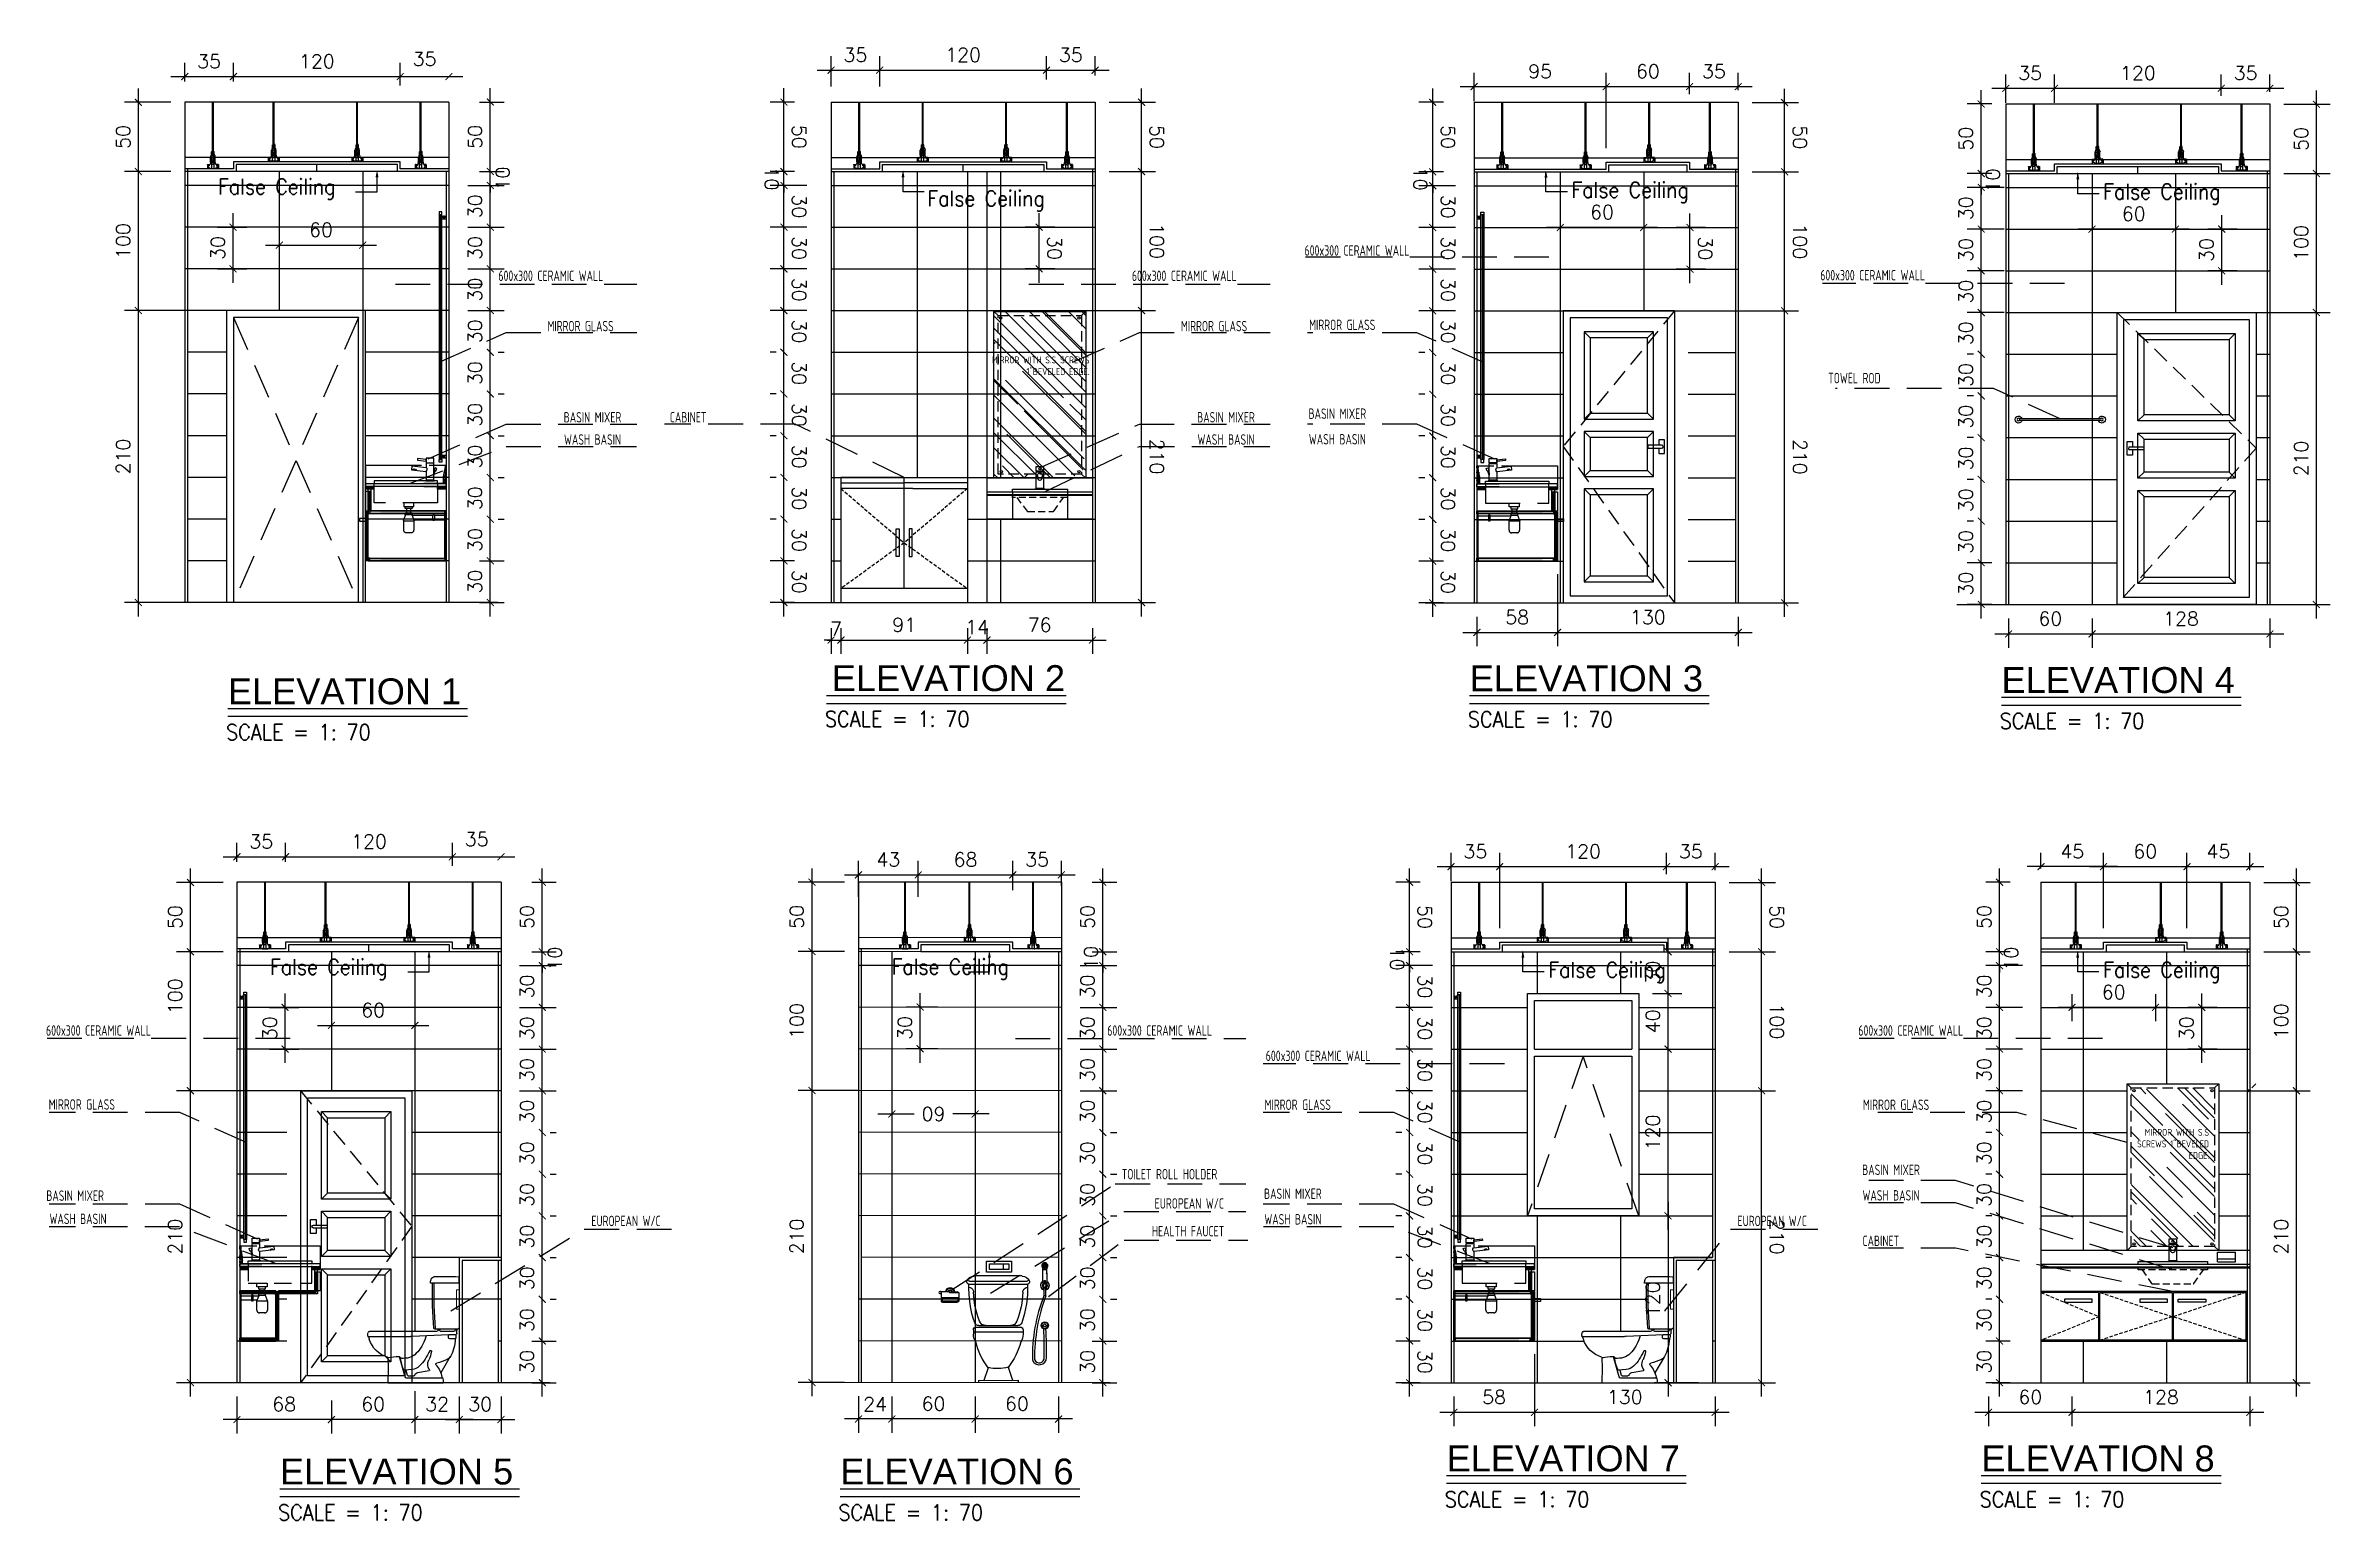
# Model space of a CAD drawing. Header units: centimetres. Extents: x -1797 to 2001, y -8788 to 1856.
# Drawn here: x 357 to 2001, y 795 to 1856 of the extents above; entities that cross this region are included whole.
import ezdxf
from ezdxf.xclip import XClip

# ---------------------------------------------------------------- set-up
doc = ezdxf.new("R2010")
doc.units = ezdxf.units.CM
doc.header["$LTSCALE"] = 100
doc.header["$MEASUREMENT"] = 0
doc.header["$XCLIPFRAME"] = 0
doc.header["$PDMODE"] = 35
doc.linetypes.add('HIDDEN', pattern=[0.375, 0.25, -0.125])
doc.linetypes.add('HIDDEN2', pattern=[0.1875, 0.125, -0.0625])
for name, color, linetype in [('BATH', 85, 'Continuous'), ('BATH FIXTURES', 85, 'Continuous'), ('CEILING', 161, 'Continuous'), ('CEILING HANGER', 8, 'Continuous'), ('DIM', 1, 'Continuous'), ('DOOR', 1, 'Continuous'), ('HATCH', 8, 'Continuous'), ('HIDDEN -03', 8, 'HIDDEN'), ('ID_Flooring_02', 127, 'Continuous'), ('ID_Furniture-Fixed_01', 141, 'Continuous'), ('ID_Furniture-Fixed_02', 145, 'Continuous'), ('ID_Furniture-Lighting', 33, 'Continuous'), ('IDS-Fixt', 5, 'Continuous'), ('IDT-13Light-Detail', 136, 'Continuous'), ('IDT-13Light-Hidden', 1, 'HIDDEN'), ('IDT-HATCH', 8, 'Continuous'), ('IDT-TXT25', 3, 'Continuous'), ('TEXT', 3, 'Continuous'), ('Text-1', 3, 'Continuous'), ('WALL-01', 7, 'Continuous'), ('WALL-03', 2, 'Continuous'), ('WALL-04', 1, 'Continuous'), ('WALL-05', 8, 'Continuous'), ('WINDOWS', 1, 'Continuous')]:
    doc.layers.add(name, color=color, linetype=linetype)
doc.styles.add('ART', font='arial.ttf')
doc.styles.add('HB25Small', font='ARCHSTYL.SHX', dxfattribs={"width": 0.8, "height": 2.5})
doc.styles.add('ISO', font='isocp2.shx', dxfattribs={"width": 0.8})
doc.styles.add('ROMANS', font='romans')
doc.dimstyles.new('AS-17-100', dxfattribs={"dimtxt": 10, "dimasz": 5, "dimexe": 10, "dimexo": 10, "dimgap": 6, "dimtad": 1, "dimtoh": 1, "dimdec": 0, "dimdsep": 46, "dimtxsty": 'ROMANS', "dimblk1": 'ARCHTICK', "dimblk2": 'ARCHTICK', "dimsah": 1, "dimcen": 25, "dimdle": 10, "dimclrd": 1, "dimclre": 1, "dimclrt": 2, "dimadec": 0, "dimazin": 0, "dimtfac": 1, "dimtdec": 0, "dimtofl": 0, "dimtmove": 2, "dimatfit": 3, "dimldrblk": 'ARCHTICK', "dimfxl": 1, "dimtolj": 1, "dimtzin": 0, "dimarcsym": 0})
doc.dimstyles.new('DIM DET', dxfattribs={"dimtxt": 0.05, "dimasz": 0.025, "dimexe": 0.025, "dimexo": 0.025, "dimgap": 0.025, "dimtad": 1, "dimzin": 0, "dimdsep": 46, "dimtxsty": 'ISO', "dimblk": 'ARCHTICK', "dimcen": 0.1, "dimdle": 0.025, "dimclrd": 15, "dimclre": 15, "dimclrt": 2, "dimadec": 0, "dimazin": 0, "dimtfac": 1, "dimtmove": 2, "dimatfit": 0, "dimldrblk": 'ARCHTICK', "dimfxl": 0.17, "dimtzin": 1, "dimarcsym": 0})
pattern_1 = [(45, (1480.2661, 922.9422), (2, -6e-16), [0.565685, -2.262742]), (45, (1480.2661, 924.5422), (2, -6e-16), [0.263677, -2.56475]), (45, (1478.9907, 923.2667), (6e-16, 2), [0.106716, -2.72171]), (45, (1480.4526, 922.7286), (6e-16, 2), [0.760978, -2.06745]), (45, (1479.0661, 923.3422), (2, -6e-16), [1.697056, -1.13137]), (45, (1478.9907, 923.6667), (2, -6e-16), [1.501764, -1.326663]), (45, (1480.6661, 923.3422), (6e-16, 2), [0.45897, -2.369457]), (45, (1480.0526, 922.7286), (2, -6e-16), [0.302008, -2.52642]), (360, (1480.2661, 922.9421), (5e-16, 2), [0.72454, -1.27546]), (360, (1480.2661, 922.9421), (5e-16, 2), [0, -2]), (360, (1478.9907, 922.9421), (5e-16, 2), [1.27546, -0.72454]), (360, (1480.2661, 924.5421), (5e-16, 2), [0.72454, -1.27546]), (360, (1480.2661, 924.5421), (5e-16, 2), [0, -2]), (360, (1478.9907, 924.5421), (5e-16, 2), [1.27546, -0.72454]), (360, (1480.2661, 924.1421), (5e-16, 2), [0.72454, -1.27546]), (360, (1480.2661, 924.1421), (5e-16, 2), [0, -2]), (360, (1478.9907, 924.1421), (5e-16, 2), [1.27546, -0.72454]), (360, (1480.2661, 923.7421), (5e-16, 2), [0.72454, -1.27546]), (360, (1480.2661, 923.7421), (5e-16, 2), [0, -2]), (360, (1478.9907, 923.7421), (5e-16, 2), [1.27546, -0.72454]), (360, (1480.2661, 923.3421), (5e-16, 2), [0.72454, -1.27546]), (360, (1480.2661, 923.3421), (5e-16, 2), [0, -2]), (360, (1478.9907, 923.3421), (5e-16, 2), [1.27546, -0.72454])]
pattern_2 = [(225, (535.2201, 3509.6976), (-2.0000001, 4e-16), [0.5656854, -2.2627417]), (225, (535.2202, 3508.0977), (-2.0000001, 4e-16), [0.2636773, -2.5647498]), (225, (536.4956, 3509.3731), (-4e-16, -2.0000001), [0.1067156, -2.7217115]), (225, (535.0337, 3509.9112), (-4e-16, -2.0000001), [0.760978, -2.0674492]), (225, (536.4202, 3509.2977), (-2.0000001, 4e-16), [1.6970562, -1.1313709]), (225, (536.4956, 3508.9731), (-2.0000001, 4e-16), [1.5017636, -1.3266635]), (225, (534.8202, 3509.2977), (-4e-16, -2.0000001), [0.4589699, -2.3694573]), (225, (535.4337, 3509.9112), (-2.0000001, 4e-16), [0.3020082, -2.526419]), (180, (535.2202, 3509.6977), (-2e-16, -2), [0.72454, -1.27546]), (180, (535.2202, 3509.6977), (-2e-16, -2), [0, -2]), (180, (536.4956, 3509.6977), (-2e-16, -2), [1.27546, -0.72454]), (180, (535.2202, 3508.0977), (-2e-16, -2), [0.72454, -1.27546]), (180, (535.2202, 3508.0977), (-2e-16, -2), [0, -2]), (180, (536.4956, 3508.0977), (-2e-16, -2), [1.27546, -0.72454]), (180, (535.2202, 3508.4977), (-2e-16, -2), [0.72454, -1.27546]), (180, (535.2202, 3508.4977), (-2e-16, -2), [0, -2]), (180, (536.4956, 3508.4977), (-2e-16, -2), [1.27546, -0.72454]), (180, (535.2202, 3508.8977), (-2e-16, -2), [0.72454, -1.27546]), (180, (535.2202, 3508.8977), (-2e-16, -2), [0, -2]), (180, (536.4956, 3508.8977), (-2e-16, -2), [1.27546, -0.72454]), (180, (535.2202, 3509.2977), (-2e-16, -2), [0.72454, -1.27546]), (180, (535.2202, 3509.2977), (-2e-16, -2), [0, -2]), (180, (536.4956, 3509.2977), (-2e-16, -2), [1.27546, -0.72454])]
pattern_3 = [(45, (1496.8665, 1483.9933), (2, -6e-16), [0.565685, -2.262742]), (45, (1496.8665, 1485.5933), (2, -6e-16), [0.263677, -2.56475]), (45, (1495.591, 1484.3178), (6e-16, 2), [0.106716, -2.72171]), (45, (1497.0529, 1483.7798), (6e-16, 2), [0.760978, -2.06745]), (45, (1495.6665, 1484.3933), (2, -6e-16), [1.697056, -1.13137]), (45, (1495.591, 1484.7178), (2, -6e-16), [1.501764, -1.326663]), (45, (1497.2665, 1484.3933), (6e-16, 2), [0.45897, -2.369457]), (45, (1496.6529, 1483.7798), (2, -6e-16), [0.302008, -2.52642]), (360, (1496.8665, 1483.9933), (5e-16, 2), [0.72454, -1.27546]), (360, (1496.8665, 1483.9933), (5e-16, 2), [0, -2]), (360, (1495.591, 1483.9933), (5e-16, 2), [1.27546, -0.72454]), (360, (1496.8665, 1485.5933), (5e-16, 2), [0.72454, -1.27546]), (360, (1496.8665, 1485.5933), (5e-16, 2), [0, -2]), (360, (1495.591, 1485.5933), (5e-16, 2), [1.27546, -0.72454]), (360, (1496.8665, 1485.1933), (5e-16, 2), [0.72454, -1.27546]), (360, (1496.8665, 1485.1933), (5e-16, 2), [0, -2]), (360, (1495.591, 1485.1933), (5e-16, 2), [1.27546, -0.72454]), (360, (1496.8665, 1484.7933), (5e-16, 2), [0.72454, -1.27546]), (360, (1496.8665, 1484.7933), (5e-16, 2), [0, -2]), (360, (1495.591, 1484.7933), (5e-16, 2), [1.27546, -0.72454]), (360, (1496.8665, 1484.3933), (5e-16, 2), [0.72454, -1.27546]), (360, (1496.8665, 1484.3933), (5e-16, 2), [0, -2]), (360, (1495.591, 1484.3933), (5e-16, 2), [1.27546, -0.72454])]
pattern_4 = [(225, (572.6552, 2948.4466), (-2.0000001, 4e-16), [0.5656854, -2.2627417]), (225, (572.6552, 2946.8466), (-2.0000001, 4e-16), [0.2636773, -2.5647498]), (225, (573.9307, 2948.122), (-4e-16, -2.0000001), [0.1067156, -2.7217115]), (225, (572.4688, 2948.6602), (-4e-16, -2.0000001), [0.760978, -2.0674492]), (225, (573.8552, 2948.0466), (-2.0000001, 4e-16), [1.6970562, -1.1313709]), (225, (573.9307, 2947.722), (-2.0000001, 4e-16), [1.5017636, -1.3266635]), (225, (572.2552, 2948.0466), (-4e-16, -2.0000001), [0.4589699, -2.3694573]), (225, (572.8688, 2948.6602), (-2.0000001, 4e-16), [0.3020082, -2.526419]), (180, (572.6552, 2948.4466), (-2e-16, -2), [0.72454, -1.27546]), (180, (572.6552, 2948.4466), (-2e-16, -2), [0, -2]), (180, (573.9307, 2948.4466), (-2e-16, -2), [1.27546, -0.72454]), (180, (572.6552, 2946.8466), (-2e-16, -2), [0.72454, -1.27546]), (180, (572.6552, 2946.8466), (-2e-16, -2), [0, -2]), (180, (573.9307, 2946.8466), (-2e-16, -2), [1.27546, -0.72454]), (180, (572.6552, 2947.2466), (-2e-16, -2), [0.72454, -1.27546]), (180, (572.6552, 2947.2466), (-2e-16, -2), [0, -2]), (180, (573.9307, 2947.2466), (-2e-16, -2), [1.27546, -0.72454]), (180, (572.6552, 2947.6466), (-2e-16, -2), [0.72454, -1.27546]), (180, (572.6552, 2947.6466), (-2e-16, -2), [0, -2]), (180, (573.9307, 2947.6466), (-2e-16, -2), [1.27546, -0.72454]), (180, (572.6552, 2948.0466), (-2e-16, -2), [0.72454, -1.27546]), (180, (572.6552, 2948.0466), (-2e-16, -2), [0, -2]), (180, (573.9307, 2948.0466), (-2e-16, -2), [1.27546, -0.72454])]

msp = doc.modelspace()

# ---------------------------------------------------------------- texts
at = {"layer": 'IDT-TXT25', "insert": (1913.5, 1076.9), "char_height": 5, "width": 53.194, "attachment_point": 3, "style": 'HB25Small'}
msp.add_mtext('MIRROR WITH S.S SCREWS 1"BEVELED EDGE.', dxfattribs=at)
at = {"layer": 'TEXT', "color": 3, "style": 'ROMANS', "width": 0.9}
for p in [(481.3, 1749.1, 0), (991.6, 1740.6, 0), (1454.9, 1746.7), (1837.4, 1745.5), (518.7, 1187.8, 0), (965.8, 1188, 0), (1438.3, 1185.7), (1837.4, 1185.7)]:
    msp.add_text('False Ceiling', height=11.11, dxfattribs=at).set_placement(p)
at = {"layer": 'TEXT', "style": 'ART'}
for s, p in [('ELEVATION 1', (488.3, 1382.3, 0)), ('ELEVATION 2', (922.7, 1391.8, 0)), ('ELEVATION 3', (1381.6, 1391.6, 0)), ('ELEVATION 4', (1764.2, 1390.4, 0)), ('ELEVATION 5', (525.7, 821.1, 0)), ('ELEVATION 6', (928.8, 821.1, 0)), ('ELEVATION 7', (1365, 830.5, 0)), ('ELEVATION 8', (1749.7, 830.5, 0))]:
    msp.add_text(s, height=18.639, dxfattribs=at).set_placement(p)
at = {"layer": 'TEXT', "style": 'ROMANS', "width": 0.9}
for p in [(487, 1356.6, 0), (917.8, 1366.1, 0), (1380.3, 1365.9), (1762.9, 1364.7), (524.4, 795.3, 0), (927.5, 795.3, 0), (1363.7, 804.8), (1748.5, 804.8)]:
    msp.add_text('SCALE = 1: 70', height=11.286, dxfattribs=at).set_placement(p)
at = {"layer": 'Text-1', "color": 3, "style": 'HB25Small', "width": 0.8}
for s, p in [('600x300 CERAMIC WALL', (1262.8, 1705)), ('600x300 CERAMIC WALL', (682.9, 1686.8, 0)), ('600x300 CERAMIC WALL', (1138.6, 1686.8, 0)), ('600x300 CERAMIC WALL', (1633.8, 1687.2)), ('MIRROR GLASS', (718.2, 1650.6, 40.2)), ('MIRROR GLASS', (1173.9, 1650.6, 40.2)), ('MIRROR GLASS', (1266.1, 1651.5, 40.2)), ('TOWEL ROD', (1639.5, 1613.2)), ('BASIN MIXER', (1265.7, 1587.6)), ('BASIN MIXER', (729.9, 1585, 0)), ('CABINET ', (806.2, 1585, 0)), ('BASIN MIXER', (1185.6, 1585, 0)), ('WASH BASIN', (730.1, 1569, 0)), ('WASH BASIN', (1185.8, 1569, 0)), ('WASH BASIN', (1265.9, 1569.2)), ('600x300 CERAMIC WALL', (357.5, 1143.9, 0)), ('600x300 CERAMIC WALL', (1120.9, 1143.9, 0)), ('600x300 CERAMIC WALL', (1661.2, 1143.9)), ('600x300 CERAMIC WALL', (1234.9, 1125.7)), ('MIRROR GLASS', (359.4, 1090.7, 40.2)), ('MIRROR GLASS', (1234.1, 1090.5, 40.2)), ('MIRROR GLASS', (1664.5, 1090.5, 40.2)), ('TOILET ROLL HOLDER', (1131.3, 1040.6, 0)), ('BASIN MIXER', (1664, 1043.7)), ('BASIN MIXER', (357.7, 1025.1, 0)), ('EUROPEAN W/C', (1155, 1019.5, 0)), ('BASIN MIXER', (1233.7, 1026.5)), ('WASH BASIN', (1664.2, 1025.3)), ('WASH BASIN', (360, 1008.4, 0)), ('EUROPEAN W/C', (749.8, 1006.9, 0)), ('HEALTH FAUCET', (1153, 999.5, 0)), ('WASH BASIN', (1233.9, 1008.1)), ('EUROPEAN W/C', (1574.3, 1006.9, 0)), ('CABINET', (1664.2, 992.6))]:
    msp.add_text(s, height=7.5, dxfattribs=at).set_placement(p)

# ---------------------------------------------------------------- blocks, each defined once
blk = doc.blocks.new('SUP')
at = {"layer": 'CEILING HANGER', "extrusion": (-6.56544e-09, 1.61575e-05, 1)}
for p, q in [((-555.9, -4415.3, 0), (-555.9, -4347.8, 0)), ((-555.3, -4415.3, 0), (-555.3, -4347.8, 0)), ((-557.2, -4420.7, 0), (-557.2, -4417, 0)), ((-556.4, -4415.4, 0), (-556.4, -4413.2, 0)), ((-556.4, -4422.1, 0), (-556.4, -4415.4, 0)), ((-554.6, -4419.5, 0), (-556.4, -4419.5, 0)), ((-556.3, -4415.3, 0), (-554.7, -4415.3, 0)), ((-554.9, -4420.5, 0), (-556.2, -4420.5, 0)), ((-556.2, -4421.1, 0), (-556.2, -4420.6, 0)), ((-555.9, -4414.7, 0), (-555.9, -4414.7, 0)), ((-555.9, -4414.7, 0), (-555.8, -4414.7, 0)), ((-555.8, -4414.7, 0), (-555.8, -4414.8, 0)), ((-555.8, -4414.8, 0), (-555.8, -4414.8, 0)), ((-555.8, -4414.8, 0), (-555.8, -4414.8, 0)), ((-555.8, -4414.8, 0), (-555.7, -4414.8, 0)), ((-555.2, -4420, 0), (-555.8, -4420, 0)), ((-555.2, -4420.3, 0), (-555.8, -4420.3, 0)), ((-555.7, -4421.2, 0), (-555.8, -4420.8, 0)), ((-555.3, -4420.8, 0), (-555.8, -4420.8, 0)), ((-555.7, -4414.8, 0), (-555.7, -4414.8, 0)), ((-555.7, -4414.8, 0), (-555.6, -4414.9, 0)), ((-555.6, -4414.9, 0), (-555.6, -4414.9, 0)), ((-555.6, -4414.9, 0), (-555.5, -4414.9, 0)), ((-555.5, -4414.9, 0), (-555.5, -4414.8, 0)), ((-555.5, -4414.8, 0), (-555.4, -4414.8, 0)), ((-555.4, -4414.8, 0), (-555.4, -4414.8, 0)), ((-555.4, -4414.8, 0), (-555.3, -4414.8, 0)), ((-555.3, -4414.8, 0), (-555.3, -4414.7, 0)), ((-555.3, -4414.7, 0), (-555.3, -4414.7, 0)), ((-555.3, -4414.7, 0), (-555.3, -4414.7, 0)), ((-555.3, -4414.8, 0), (-555.3, -4414.8, 0)), ((-555.3, -4421.2, 0), (-555.3, -4420.8, 0)), ((-554.8, -4421.1, 0), (-554.8, -4420.6, 0)), ((-554.6, -4415.4, 0), (-554.6, -4413.2, 0)), ((-554.6, -4422.1, 0), (-554.6, -4415.4, 0)), ((-553.8, -4420.7, 0), (-553.8, -4417, 0)), ((-559.5, -4422.5, 0), (-559.5, -4426.2, 0)), ((-559.4, -4423.4, 0), (-559.5, -4423.4, 0)), ((-559.5, -4426.2, 0), (-559.5, -4427.6, 0)), ((-559.5, -4427.6, 0), (-559.4, -4427.6, 0)), ((-559.4, -4422.5, 0), (-559.4, -4426.2, 0)), ((-559.4, -4426.2, 0), (-559.4, -4427.6, 0)), ((-559.3, -4422.3, 0), (-557.7, -4422.3, 0)), ((-559.3, -4422.4, 0), (-557.7, -4422.4, 0)), ((-558.9, -4423.1, 0), (-558.9, -4423.4, 0)), ((-558.7, -4424.2, 0), (-558.9, -4423.6, 0)), ((-558.6, -4423.2, 0), (-558.6, -4423.1, 0)), ((-558.4, -4423.3, 0), (-558.4, -4423.3, 0)), ((-556.2, -4425.1, 0), (-557.6, -4425.1, 0)), ((-556.4, -4425.1, 0), (-556.4, -4421.2, 0)), ((-556.3, -4421.2, 0), (-556.4, -4421.2, 0)), ((-554.8, -4425.1, 0), (-556.2, -4425.1, 0)), ((-555.1, -4425.5, 0), (-556, -4425.5, 0)), ((-555.7, -4421.2, 0), (-555.3, -4421.2, 0)), ((-554.7, -4421.2, 0), (-554.8, -4421.2, 0)), ((-553.5, -4425.1, 0), (-554.8, -4425.1, 0)), ((-554.7, -4425.1, 0), (-554.7, -4421.2, 0)), ((-551.8, -4422.3, 0), (-553.4, -4422.3, 0)), ((-551.8, -4422.4, 0), (-553.3, -4422.4, 0)), ((-552.7, -4423.3, 0), (-552.7, -4423.3, 0)), ((-552.5, -4423.2, 0), (-552.5, -4423.1, 0)), ((-552.3, -4424.2, 0), (-552.2, -4423.6, 0)), ((-552.1, -4423.1, 0), (-552.1, -4423.4, 0)), ((-551.7, -4422.5, 0), (-551.7, -4426.2, 0)), ((-551.7, -4423.4, 0), (-551.6, -4423.4, 0)), ((-551.7, -4426.2, 0), (-551.7, -4427.6, 0)), ((-551.6, -4427.6, 0), (-551.7, -4427.6, 0)), ((-551.6, -4422.5, 0), (-551.6, -4426.2, 0)), ((-551.6, -4426.2, 0), (-551.6, -4427.6, 0))]:
    blk.add_line(p, q, dxfattribs=at)
at = {"layer": 'CEILING HANGER', "extrusion": (-6.56544e-09, 1.61575e-05, 1), "const_width": 0.244, "elevation": -0.1}
blk.add_lwpolyline([(-558.6, -4423, 1), (-559.1, -4423), (-559.1, -4423.2, 0.267949), (-559, -4423.3, -0.57735), (-559, -4423.6, 0.267949), (-559.1, -4423.7), (-559.1, -4424, 0.267949), (-559, -4424.2, -0.57735), (-559, -4424.4, 0.267949), (-559.1, -4424.6), (-559.1, -4424.9, 0.267949), (-559, -4425, -0.57735), (-559, -4425.2, 0.267949), (-559.1, -4425.4), (-559.1, -4425.7, 0.414214), (-558.9, -4425.8), (-558.2, -4425.8, 0.247529), (-558.1, -4425.8, -0.247529), (-558, -4425.7), (-557.6, -4425.7, -0.247529), (-557.4, -4425.8, 0.247529), (-557.3, -4425.8), (-555.8, -4425.8, 0.267949), (-555.7, -4425.8, -0.57735), (-555.4, -4425.8, 0.267949), (-555.3, -4425.8), (-553.8, -4425.8, 0.247529), (-553.6, -4425.8, -0.247529), (-553.5, -4425.7), (-553.1, -4425.7, -0.247529), (-553, -4425.8, 0.247529), (-552.8, -4425.8), (-552.1, -4425.8, 0.414214), (-552, -4425.7), (-552, -4425.4, 0.267949), (-552.1, -4425.2, -0.57735), (-552.1, -4425, 0.267949), (-552, -4424.9), (-552, -4424.6, 0.267949), (-552.1, -4424.4, -0.57735), (-552.1, -4424.2, 0.267949), (-552, -4424), (-552, -4423.7, 0.267949), (-552.1, -4423.6, -0.57735), (-552.1, -4423.3, 0.267949), (-552, -4423.2), (-552, -4423, 1), (-552.5, -4423)], format="xyb", dxfattribs=at)
at = {"layer": 'CEILING HANGER', "extrusion": (-6.56544e-09, 1.61575e-05, 1)}
for centre, radius in [((-555.5, -4417.2, 0), 0.342), ((-555.5, -4416, 0), 0.252), ((-555.5, -4418.5, 0), 0.252)]:
    blk.add_circle(centre, radius, dxfattribs=at)
for centre, radius, start, end in [((-560.3, -4420.7, 0), 3.05, 315.5755, 360), ((-554.4, -4417.4, 0), 2.89, 132.9462, 171.8788), ((-555.5, -4414.1, 0), 1.33, 104.5031, 133.577), ((-556.2, -4420.6, 0), 0.061, 90, 180), ((-555.8, -4420.1, 0), 0.122, 90, 270), ((-555.5, -4414.1, 0), 1.33, 46.3713, 77.9165), ((-555.2, -4420.1, 0), 0.122, 270, 90), ((-554.9, -4420.6, 0), 0.061, 360, 90), ((-556.7, -4417.4, 0), 2.89, 8.1212, 47.0538), ((-550.8, -4420.7, 0), 3.05, 180, 224.4246), ((-559.3, -4422.5, 0), 0.244, 90, 180), ((-559.3, -4422.5, 0), 0.122, 90, 180), ((-558.7, -4423.1, 0), 0.183, 102.9976, 180), ((-558.3, -4423.4, 0), 0.61, 180, 195), ((-558.8, -4423.1, 0), 0.122, 77.0024, 102.9976), ((-557.5, -4423.6, 0), 1.37, 195, 270), ((-558.8, -4423.1, 0), 0.183, 20, 77.0024), ((-558.4, -4423.1, 0), 0.183, 200, 270), ((-558.4, -4423.1, 0), 0.183, 270, 357.8496), ((-557.8, -4423.1, 0), 0.366, 135.5755, 177.8496), ((-555.5, -4421.1, 0), 1.33, 226.423, 313.6287), ((-556, -4425.1, 0), 0.366, 180, 270), ((-556.3, -4421.1, 0), 0.061, 270, 360), ((-555.1, -4425.1, 0), 0.366, 270, 360), ((-554.8, -4421.1, 0), 0.061, 180, 270), ((-553.6, -4423.6, 0), 1.37, 270, 345), ((-553.2, -4423.1, 0), 0.366, 2.1504, 44.4246), ((-552.7, -4423.1, 0), 0.183, 182.1504, 270), ((-552.7, -4423.1, 0), 0.183, 270, 340), ((-552.3, -4423.1, 0), 0.183, 102.9976, 160), ((-552.3, -4423.1, 0), 0.183, 360, 77.0024), ((-552.3, -4423.1, 0), 0.122, 77.0024, 102.9976), ((-552.7, -4423.4, 0), 0.61, 345, 360), ((-551.8, -4422.5, 0), 0.244, 360, 90), ((-551.8, -4422.5, 0), 0.122, 360, 90)]:
    blk.add_arc(centre, radius, start, end, dxfattribs=at)
blk = doc.blocks.new('FALSE CEILING')
at = {"xscale": -1}
for p in [(-1545.1, 4427.6, 0), (-1485.1, 4427.6, 0), (-1425.1, 4427.6, 0), (-1365.1, 4427.6, 0), (-1305.1, 4427.6, 0), (-1245.1, 4427.6, 0), (-1185.1, 4427.6, 0), (-1125.1, 4427.6, 0), (-1065.1, 4427.6, 0), (-1005.1, 4427.6, 0), (-945.1, 4427.6, 0), (-885.1, 4427.6, 0), (-825.1, 4427.6, 0), (-765.1, 4427.6, 0), (-705.1, 4427.6, 0), (-645.1, 4427.6, 0), (-585.1, 4427.6, 0), (-525.1, 4427.6, 0), (-465.1, 4427.6, 0), (-405.1, 4427.6, 0), (-345.1, 4427.6, 0), (-285.1, 4427.6, 0), (-225.1, 4427.6, 0), (-165.1, 4427.6, 0), (-105.1, 4427.6, 0), (-45.1, 4427.6, 0), (14.9, 4427.6, 0), (74.9, 4427.6, 0), (134.9, 4427.6, 0), (194.9, 4427.6, 0), (254.9, 4427.6, 0), (314.9, 4427.6, 0), (374.9, 4427.6, 0), (434.9, 4427.6, 0)]:
    blk.add_blockref('SUP', p, dxfattribs=at)
blk = doc.blocks.new('TOWELRAIL EL')
at = {"layer": 'ID_Furniture-Fixed_02'}
for p, q in [((858871, -146616), (859453, -146616)), ((858871, -146628), (859453, -146628))]:
    blk.add_line(p, q, dxfattribs=at)
for centre in [(858863, -146622), (859462, -146622)]:
    blk.add_circle(centre, 10.2, dxfattribs=at)
for centre, start, end in [((858863, -146622), 13.8576, 346.1424), ((859462, -146622), 193.8576, 166.1424)]:
    blk.add_arc(centre, 25, start, end, dxfattribs=at)
blk = doc.blocks.new('wbmiser2')
at = {"layer": 'ID_Furniture-Fixed_01'}
blk.add_line((-27, 43), (-27, 56), dxfattribs=at)
for points in [[(-49, 89), (-36, 94), (-29, 75), (-42, 70)], [(-37, 72), (-33, 73), (-27, 56), (-27, 43)], [(-31, 5), (31, 5), (31, 0), (-31, 0)], [(-27, 163), (27, 163), (27, 130), (-27, 130)]]:
    blk.add_lwpolyline(points, close=True, dxfattribs=at)
for points in [[(27, 67), (27, 5), (-27, 5), (-27, 126), (27, 126), (27, 94)], [(27, 152), (89, 159), (90, 148), (27, 140), (27, 152)]]:
    blk.add_lwpolyline(points, dxfattribs=at)
blk.add_lwpolyline([(26, 94), (130, 106), (133, 79), (27, 67, -0.47159), (26, 94, -0.531438)], format="xyb", dxfattribs=at)
blk.add_arc((114, 72), 13.8, 25.2569, 165.5209, dxfattribs=at)
blk = doc.blocks.new('_ARCHTICK')
at = {"color": 0, "linetype": 'ByBlock', "const_width": 0.15}
blk.add_lwpolyline([(-0.5, -0.5), (0.5, 0.5)], dxfattribs=at)
blk = doc.blocks.new('mirror')
at = {"layer": 'ID_Furniture-Lighting'}
for p, q in [((1310.5, 526.2), (1311.3, 526.2)), ((1310.5, 526), (1311.3, 526)), ((1310.5, 352.8), (1311.3, 352.8)), ((1310.5, 352.6), (1311.3, 352.6))]:
    blk.add_line(p, q, dxfattribs=at)
for points in [[(1310.5, 526.4), (1310.3, 526.4), (1310.3, 525.2), (1311.5, 525.2), (1311.5, 526.4), (1311.3, 526.4), (1311.3, 525.4), (1310.5, 525.4)], [(1310.5, 352.4), (1310.3, 352.4), (1310.3, 353.6), (1311.5, 353.6), (1311.5, 352.4), (1311.3, 352.4), (1311.3, 353.4), (1310.5, 353.4)]]:
    blk.add_lwpolyline(points, close=True, dxfattribs=at)
at = {"layer": 'WALL-04'}
for p, q in [((1310.3, 526.4), (1309.4, 526.4)), ((1310.3, 526.4), (1310.3, 525.2)), ((1312.4, 526.4), (1311.5, 526.4)), ((1311.5, 526.4), (1311.5, 525.2)), ((1312.4, 527.4), (1312.4, 351.4)), ((1313.4, 351.4), (1313.4, 527.4)), ((1313.9, 351.4), (1313.9, 527.4)), ((1314.4, 351.4), (1314.4, 527.4)), ((1312.4, 524.4), (1309.4, 524.4)), ((1311.5, 525.2), (1310.3, 525.2)), ((1312.4, 354.4), (1309.4, 354.4)), ((1310.3, 352.4), (1309.4, 352.4)), ((1311.5, 353.6), (1310.3, 353.6)), ((1310.3, 352.4), (1310.3, 353.6)), ((1311.5, 352.4), (1311.5, 353.6)), ((1312.4, 352.4), (1311.5, 352.4))]:
    blk.add_line(p, q, dxfattribs=at)
for points in [[(1312.4, 527.4), (1312.4, 529.4), (1314.4, 529.4), (1314.4, 527.4)], [(1312.4, 351.4), (1312.4, 349.4), (1314.4, 349.4), (1314.4, 351.4)]]:
    blk.add_lwpolyline(points, close=True, dxfattribs=at)
blk = doc.blocks.new('*D471')
at = {"layer": 'Defpoints', "color": 0, "transparency": 16777216}
for p in [(659.4, 1485.5), (677.1, 1485.5), (659.4, 1455.5)]:
    blk.add_point(p, dxfattribs=at)
at = {"layer": 'DIM', "color": 1, "lineweight": -2, "transparency": 16777216}
for p, q in [((669.4, 1485.5), (687.1, 1485.5)), ((677.1, 1445.5), (677.1, 1495.5)), ((669.4, 1455.5), (687.1, 1455.5))]:
    blk.add_line(p, q, dxfattribs=at)
at = {"layer": 'DIM', "color": 1, "lineweight": -2, "transparency": 16777216, "xscale": 5, "yscale": 5, "zscale": 5}
for p, rotation in [((677.1, 1485.5), 90), ((677.1, 1455.5), 270)]:
    blk.add_blockref('_ARCHTICK', p, dxfattribs=dict(at, rotation=rotation))
at = {"layer": 'DIM', "color": 2, "transparency": 16777216, "insert": (666.1, 1470.5), "char_height": 10, "attachment_point": 5, "rotation": 90, "style": 'ROMANS'}
blk.add_mtext('\\A1;30', dxfattribs=at)
blk = doc.blocks.new('*D472')
at = {"layer": 'Defpoints', "color": 0, "transparency": 16777216}
for p in [(672.7, 1515.5), (677.1, 1515.5), (659.4, 1485.5)]:
    blk.add_point(p, dxfattribs=at)
at = {"layer": 'DIM', "color": 1, "lineweight": -2, "transparency": 16777216}
for p, q in [((677.1, 1475.5), (677.1, 1525.5)), ((682.7, 1515.5), (687.1, 1515.5)), ((669.4, 1485.5), (687.1, 1485.5))]:
    blk.add_line(p, q, dxfattribs=at)
at = {"layer": 'DIM', "color": 1, "lineweight": -2, "transparency": 16777216, "xscale": 5, "yscale": 5, "zscale": 5}
for p, rotation in [((677.1, 1515.5), 90), ((677.1, 1485.5), 270)]:
    blk.add_blockref('_ARCHTICK', p, dxfattribs=dict(at, rotation=rotation))
at = {"layer": 'DIM', "color": 2, "transparency": 16777216, "insert": (666.1, 1500.5), "char_height": 10, "attachment_point": 5, "rotation": 90, "style": 'ROMANS'}
blk.add_mtext('\\A1;30', dxfattribs=at)
blk = doc.blocks.new('*D473')
at = {"layer": 'Defpoints', "color": 0, "transparency": 16777216}
for p in [(672.7, 1545.5), (677.1, 1545.5), (672.7, 1515.5)]:
    blk.add_point(p, dxfattribs=at)
at = {"layer": 'DIM', "color": 1, "lineweight": -2, "transparency": 16777216}
for p, q in [((677.1, 1505.5), (677.1, 1555.5)), ((682.7, 1545.5), (687.1, 1545.5)), ((682.7, 1515.5), (687.1, 1515.5))]:
    blk.add_line(p, q, dxfattribs=at)
at = {"layer": 'DIM', "color": 1, "lineweight": -2, "transparency": 16777216, "xscale": 5, "yscale": 5, "zscale": 5}
for p, rotation in [((677.1, 1545.5), 90), ((677.1, 1515.5), 270)]:
    blk.add_blockref('_ARCHTICK', p, dxfattribs=dict(at, rotation=rotation))
at = {"layer": 'DIM', "color": 2, "transparency": 16777216, "insert": (666.1, 1530.5), "char_height": 10, "attachment_point": 5, "rotation": 90, "style": 'ROMANS'}
blk.add_mtext('\\A1;30', dxfattribs=at)
blk = doc.blocks.new('*D474')
at = {"layer": 'Defpoints', "color": 0, "transparency": 16777216}
for p in [(672.7, 1575.5), (677.1, 1575.5), (672.7, 1545.5)]:
    blk.add_point(p, dxfattribs=at)
at = {"layer": 'DIM', "color": 1, "lineweight": -2, "transparency": 16777216}
for p, q in [((677.1, 1535.5), (677.1, 1585.5)), ((682.7, 1575.5), (687.1, 1575.5)), ((682.7, 1545.5), (687.1, 1545.5))]:
    blk.add_line(p, q, dxfattribs=at)
at = {"layer": 'DIM', "color": 1, "lineweight": -2, "transparency": 16777216, "xscale": 5, "yscale": 5, "zscale": 5}
for p, rotation in [((677.1, 1575.5), 90), ((677.1, 1545.5), 270)]:
    blk.add_blockref('_ARCHTICK', p, dxfattribs=dict(at, rotation=rotation))
at = {"layer": 'DIM', "color": 2, "transparency": 16777216, "insert": (666.1, 1560.5), "char_height": 10, "attachment_point": 5, "rotation": 90, "style": 'ROMANS'}
blk.add_mtext('\\A1;30', dxfattribs=at)
blk = doc.blocks.new('*D475')
at = {"layer": 'Defpoints', "color": 0, "transparency": 16777216}
for p in [(672.7, 1605.5), (677.1, 1605.5), (672.7, 1575.5)]:
    blk.add_point(p, dxfattribs=at)
at = {"layer": 'DIM', "color": 1, "lineweight": -2, "transparency": 16777216}
for p, q in [((677.1, 1565.5), (677.1, 1615.5)), ((682.7, 1605.5), (687.1, 1605.5)), ((682.7, 1575.5), (687.1, 1575.5))]:
    blk.add_line(p, q, dxfattribs=at)
at = {"layer": 'DIM', "color": 1, "lineweight": -2, "transparency": 16777216, "xscale": 5, "yscale": 5, "zscale": 5}
for p, rotation in [((677.1, 1605.5), 90), ((677.1, 1575.5), 270)]:
    blk.add_blockref('_ARCHTICK', p, dxfattribs=dict(at, rotation=rotation))
at = {"layer": 'DIM', "color": 2, "transparency": 16777216, "insert": (666.1, 1590.5), "char_height": 10, "attachment_point": 5, "rotation": 90, "style": 'ROMANS'}
blk.add_mtext('\\A1;30', dxfattribs=at)
blk = doc.blocks.new('*D476')
at = {"layer": 'Defpoints', "color": 0, "transparency": 16777216}
for p in [(672.7, 1635.5), (677.1, 1635.5), (672.7, 1605.5)]:
    blk.add_point(p, dxfattribs=at)
at = {"layer": 'DIM', "color": 1, "lineweight": -2, "transparency": 16777216}
for p, q in [((677.1, 1595.5), (677.1, 1645.5)), ((682.7, 1635.5), (687.1, 1635.5)), ((682.7, 1605.5), (687.1, 1605.5))]:
    blk.add_line(p, q, dxfattribs=at)
at = {"layer": 'DIM', "color": 1, "lineweight": -2, "transparency": 16777216, "xscale": 5, "yscale": 5, "zscale": 5}
for p, rotation in [((677.1, 1635.5), 90), ((677.1, 1605.5), 270)]:
    blk.add_blockref('_ARCHTICK', p, dxfattribs=dict(at, rotation=rotation))
at = {"layer": 'DIM', "color": 2, "transparency": 16777216, "insert": (666.1, 1620.5), "char_height": 10, "attachment_point": 5, "rotation": 90, "style": 'ROMANS'}
blk.add_mtext('\\A1;30', dxfattribs=at)
blk = doc.blocks.new('*D477')
at = {"layer": 'Defpoints', "color": 0, "transparency": 16777216}
for p in [(650.8, 1665.5), (677.1, 1665.5), (672.7, 1635.5)]:
    blk.add_point(p, dxfattribs=at)
at = {"layer": 'DIM', "color": 1, "lineweight": -2, "transparency": 16777216}
for p, q in [((660.8, 1665.5), (687.1, 1665.5)), ((677.1, 1625.5), (677.1, 1675.5)), ((682.7, 1635.5), (687.1, 1635.5))]:
    blk.add_line(p, q, dxfattribs=at)
at = {"layer": 'DIM', "color": 1, "lineweight": -2, "transparency": 16777216, "xscale": 5, "yscale": 5, "zscale": 5}
for p, rotation in [((677.1, 1665.5), 90), ((677.1, 1635.5), 270)]:
    blk.add_blockref('_ARCHTICK', p, dxfattribs=dict(at, rotation=rotation))
at = {"layer": 'DIM', "color": 2, "transparency": 16777216, "insert": (666.1, 1650.5), "char_height": 10, "attachment_point": 5, "rotation": 90, "style": 'ROMANS'}
blk.add_mtext('\\A1;30', dxfattribs=at)
blk = doc.blocks.new('*D478')
at = {"layer": 'Defpoints', "color": 0, "transparency": 16777216}
for p in [(650.8, 1695.5), (677.1, 1695.5), (650.8, 1665.5)]:
    blk.add_point(p, dxfattribs=at)
at = {"layer": 'DIM', "color": 1, "lineweight": -2, "transparency": 16777216}
for p, q in [((660.8, 1695.5), (687.1, 1695.5)), ((677.1, 1655.5), (677.1, 1705.5)), ((660.8, 1665.5), (687.1, 1665.5))]:
    blk.add_line(p, q, dxfattribs=at)
at = {"layer": 'DIM', "color": 1, "lineweight": -2, "transparency": 16777216, "xscale": 5, "yscale": 5, "zscale": 5}
for p, rotation in [((677.1, 1695.5), 90), ((677.1, 1665.5), 270)]:
    blk.add_blockref('_ARCHTICK', p, dxfattribs=dict(at, rotation=rotation))
at = {"layer": 'DIM', "color": 2, "transparency": 16777216, "insert": (666.1, 1680.5), "char_height": 10, "attachment_point": 5, "rotation": 90, "style": 'ROMANS'}
blk.add_mtext('\\A1;30', dxfattribs=at)
blk = doc.blocks.new('*D479')
at = {"layer": 'Defpoints', "color": 0, "transparency": 16777216}
for p in [(650.8, 1725.5), (677.1, 1725.5), (650.8, 1695.5)]:
    blk.add_point(p, dxfattribs=at)
at = {"layer": 'DIM', "color": 1, "lineweight": -2, "transparency": 16777216}
for p, q in [((677.1, 1685.5), (677.1, 1735.5)), ((660.8, 1725.5), (687.1, 1725.5)), ((660.8, 1695.5), (687.1, 1695.5))]:
    blk.add_line(p, q, dxfattribs=at)
at = {"layer": 'DIM', "color": 1, "lineweight": -2, "transparency": 16777216, "xscale": 5, "yscale": 5, "zscale": 5}
for p, rotation in [((677.1, 1725.5), 90), ((677.1, 1695.5), 270)]:
    blk.add_blockref('_ARCHTICK', p, dxfattribs=dict(at, rotation=rotation))
at = {"layer": 'DIM', "color": 2, "transparency": 16777216, "insert": (666.1, 1710.5), "char_height": 10, "attachment_point": 5, "rotation": 90, "style": 'ROMANS'}
blk.add_mtext('\\A1;30', dxfattribs=at)
blk = doc.blocks.new('*D480')
at = {"layer": 'Defpoints', "color": 0, "transparency": 16777216}
for p in [(650.8, 1755.5), (677.1, 1755.5), (650.8, 1725.5)]:
    blk.add_point(p, dxfattribs=at)
at = {"layer": 'DIM', "color": 1, "lineweight": -2, "transparency": 16777216}
for p, q in [((677.1, 1715.5), (677.1, 1765.5)), ((660.8, 1755.5), (687.1, 1755.5)), ((660.8, 1725.5), (687.1, 1725.5))]:
    blk.add_line(p, q, dxfattribs=at)
at = {"layer": 'DIM', "color": 1, "lineweight": -2, "transparency": 16777216, "xscale": 5, "yscale": 5, "zscale": 5}
for p, rotation in [((677.1, 1755.5), 90), ((677.1, 1725.5), 270)]:
    blk.add_blockref('_ARCHTICK', p, dxfattribs=dict(at, rotation=rotation))
at = {"layer": 'DIM', "color": 2, "transparency": 16777216, "insert": (666.1, 1740.5), "char_height": 10, "attachment_point": 5, "rotation": 90, "style": 'ROMANS'}
blk.add_mtext('\\A1;30', dxfattribs=at)
blk = doc.blocks.new('*D481')
at = {"layer": 'Defpoints', "color": 0, "transparency": 16777216}
for p in [(659.4, 1765.5), (677.1, 1765.5), (659.4, 1755.5)]:
    blk.add_point(p, dxfattribs=at)
at = {"layer": 'DIM', "color": 1, "lineweight": -2, "transparency": 16777216}
for p, q in [((669.4, 1765.5), (687.1, 1765.5)), ((677.1, 1765.5), (677.1, 1770.5)), ((669.4, 1755.5), (687.1, 1755.5)), ((677.1, 1755.5), (677.1, 1750.5))]:
    blk.add_line(p, q, dxfattribs=at)
at = {"layer": 'DIM', "color": 1, "lineweight": -2, "transparency": 16777216, "xscale": 5, "yscale": 5, "zscale": 5}
for p, rotation in [((677.1, 1765.5), 270), ((677.1, 1755.5), 90)]:
    blk.add_blockref('_ARCHTICK', p, dxfattribs=dict(at, rotation=rotation))
at = {"layer": 'DIM', "color": 2, "transparency": 16777216, "insert": (686, 1760.5), "char_height": 10, "attachment_point": 5, "rotation": 90, "style": 'ROMANS'}
blk.add_mtext('\\A1;10', dxfattribs=at)
blk = doc.blocks.new('*D482')
at = {"layer": 'Defpoints', "color": 0, "transparency": 16777216}
for p in [(659.4, 1815.5), (677.1, 1815.5), (659.4, 1765.5)]:
    blk.add_point(p, dxfattribs=at)
at = {"layer": 'DIM', "color": 1, "lineweight": -2, "transparency": 16777216}
for p, q in [((677.1, 1755.5), (677.1, 1825.5)), ((669.4, 1815.5), (687.1, 1815.5)), ((669.4, 1765.5), (687.1, 1765.5))]:
    blk.add_line(p, q, dxfattribs=at)
at = {"layer": 'DIM', "color": 1, "lineweight": -2, "transparency": 16777216, "xscale": 5, "yscale": 5, "zscale": 5}
for p, rotation in [((677.1, 1815.5), 90), ((677.1, 1765.5), 270)]:
    blk.add_blockref('_ARCHTICK', p, dxfattribs=dict(at, rotation=rotation))
at = {"layer": 'DIM', "color": 2, "transparency": 16777216, "insert": (666.1, 1790.5), "char_height": 10, "attachment_point": 5, "rotation": 90, "style": 'ROMANS'}
blk.add_mtext('\\A1;50', dxfattribs=at)
blk = doc.blocks.new('*D483')
at = {"layer": 'Defpoints', "color": 0, "transparency": 16777216}
for p in [(423.9, 1665.5), (467.3, 1665.5, 0), (457.3, 1455.5)]:
    blk.add_point(p, dxfattribs=at)
at = {"layer": 'DIM', "color": 1, "lineweight": -2, "transparency": 16777216}
for p, q in [((457.3, 1665.5), (413.9, 1665.5)), ((423.9, 1445.5), (423.9, 1675.5)), ((447.3, 1455.5), (413.9, 1455.5))]:
    blk.add_line(p, q, dxfattribs=at)
at = {"layer": 'DIM', "color": 1, "lineweight": -2, "transparency": 16777216, "xscale": 5, "yscale": 5, "zscale": 5}
for p, rotation in [((423.9, 1665.5), 90), ((423.9, 1455.5), 270)]:
    blk.add_blockref('_ARCHTICK', p, dxfattribs=dict(at, rotation=rotation))
at = {"layer": 'DIM', "color": 2, "transparency": 16777216, "insert": (412.9, 1560.5), "char_height": 10, "attachment_point": 5, "rotation": 90, "style": 'ROMANS'}
blk.add_mtext('\\A1;210', dxfattribs=at)
blk = doc.blocks.new('*D484')
at = {"layer": 'Defpoints', "color": 0, "transparency": 16777216}
for p in [(423.9, 1765.5), (457.3, 1765.5), (467.3, 1665.5, 0)]:
    blk.add_point(p, dxfattribs=at)
at = {"layer": 'DIM', "color": 1, "lineweight": -2, "transparency": 16777216}
for p, q in [((423.9, 1655.5), (423.9, 1775.5)), ((447.3, 1765.5), (413.9, 1765.5)), ((457.3, 1665.5), (413.9, 1665.5))]:
    blk.add_line(p, q, dxfattribs=at)
at = {"layer": 'DIM', "color": 1, "lineweight": -2, "transparency": 16777216, "xscale": 5, "yscale": 5, "zscale": 5}
for p, rotation in [((423.9, 1765.5), 90), ((423.9, 1665.5), 270)]:
    blk.add_blockref('_ARCHTICK', p, dxfattribs=dict(at, rotation=rotation))
at = {"layer": 'DIM', "color": 2, "transparency": 16777216, "insert": (412.9, 1715.5), "char_height": 10, "attachment_point": 5, "rotation": 90, "style": 'ROMANS'}
blk.add_mtext('\\A1;100', dxfattribs=at)
blk = doc.blocks.new('*D485')
at = {"layer": 'Defpoints', "color": 0, "transparency": 16777216}
for p in [(423.9, 1815.3), (457.3, 1815.3), (457.3, 1765.5)]:
    blk.add_point(p, dxfattribs=at)
at = {"layer": 'DIM', "color": 1, "lineweight": -2, "transparency": 16777216}
for p, q in [((423.9, 1755.5), (423.9, 1825.3)), ((447.3, 1815.3), (413.9, 1815.3)), ((447.3, 1765.5), (413.9, 1765.5))]:
    blk.add_line(p, q, dxfattribs=at)
at = {"layer": 'DIM', "color": 1, "lineweight": -2, "transparency": 16777216, "xscale": 5, "yscale": 5, "zscale": 5}
for p, rotation in [((423.9, 1815.3), 90), ((423.9, 1765.5), 270)]:
    blk.add_blockref('_ARCHTICK', p, dxfattribs=dict(at, rotation=rotation))
at = {"layer": 'DIM', "color": 2, "transparency": 16777216, "insert": (412.9, 1790.4), "char_height": 10, "attachment_point": 5, "rotation": 90, "style": 'ROMANS'}
blk.add_mtext('\\A1;50', dxfattribs=at)
blk = doc.blocks.new('*D486')
at = {"layer": 'Defpoints', "color": 0, "transparency": 16777216}
for p in [(470.8, 1725.5), (492, 1725.5), (470.8, 1695.5)]:
    blk.add_point(p, dxfattribs=at)
at = {"layer": 'DIM', "color": 1, "lineweight": -2, "transparency": 16777216}
for p, q in [((492, 1685.5), (492, 1735.5)), ((480.8, 1725.5), (502, 1725.5)), ((480.8, 1695.5), (502, 1695.5))]:
    blk.add_line(p, q, dxfattribs=at)
at = {"layer": 'DIM', "color": 1, "lineweight": -2, "transparency": 16777216, "xscale": 5, "yscale": 5, "zscale": 5}
for p, rotation in [((492, 1725.5), 90), ((492, 1695.5), 270)]:
    blk.add_blockref('_ARCHTICK', p, dxfattribs=dict(at, rotation=rotation))
at = {"layer": 'DIM', "color": 2, "transparency": 16777216, "insert": (481, 1710.5), "char_height": 10, "attachment_point": 5, "rotation": 90, "style": 'ROMANS'}
blk.add_mtext('\\A1;30', dxfattribs=at)
blk = doc.blocks.new('*D467')
at = {"layer": 'Defpoints', "color": 0, "transparency": 16777216}
for p in [(492.3, 1833.8), (457.3, 1820.3, 0), (492.3, 1820.3, 0)]:
    blk.add_point(p, dxfattribs=at)
at = {"layer": 'DIM', "color": 1, "lineweight": -2, "transparency": 16777216}
for p, q in [((457.3, 1830.3), (457.3, 1843.8)), ((492.3, 1830.3), (492.3, 1843.8)), ((447.3, 1833.8), (502.3, 1833.8))]:
    blk.add_line(p, q, dxfattribs=at)
at = {"layer": 'DIM', "color": 1, "lineweight": -2, "transparency": 16777216, "xscale": 5, "yscale": 5, "zscale": 5, "rotation": 180}
blk.add_blockref('_ARCHTICK', (457.3, 1833.8), dxfattribs=at)
at = {"layer": 'DIM', "color": 1, "lineweight": -2, "transparency": 16777216, "xscale": 5, "yscale": 5, "zscale": 5}
blk.add_blockref('_ARCHTICK', (492.3, 1833.8), dxfattribs=at)
at = {"layer": 'DIM', "color": 2, "transparency": 16777216, "insert": (474.8, 1844.8), "char_height": 10, "attachment_point": 5, "style": 'ROMANS'}
blk.add_mtext('\\A1;35', dxfattribs=at)
blk = doc.blocks.new('*D468')
at = {"layer": 'Defpoints', "color": 0, "transparency": 16777216}
for p in [(612.3, 1833.8), (492.3, 1820.3, 0), (612.3, 1817.3, 0)]:
    blk.add_point(p, dxfattribs=at)
at = {"layer": 'DIM', "color": 1, "lineweight": -2, "transparency": 16777216}
for p, q in [((492.3, 1830.3), (492.3, 1843.8)), ((612.3, 1827.3), (612.3, 1843.8)), ((482.3, 1833.8), (622.3, 1833.8))]:
    blk.add_line(p, q, dxfattribs=at)
at = {"layer": 'DIM', "color": 1, "lineweight": -2, "transparency": 16777216, "xscale": 5, "yscale": 5, "zscale": 5, "rotation": 180}
blk.add_blockref('_ARCHTICK', (492.3, 1833.8), dxfattribs=at)
at = {"layer": 'DIM', "color": 1, "lineweight": -2, "transparency": 16777216, "xscale": 5, "yscale": 5, "zscale": 5}
blk.add_blockref('_ARCHTICK', (612.3, 1833.8), dxfattribs=at)
at = {"layer": 'DIM', "color": 2, "transparency": 16777216, "insert": (552.3, 1844.8), "char_height": 10, "attachment_point": 5, "style": 'ROMANS'}
blk.add_mtext('\\A1;120', dxfattribs=at)
blk = doc.blocks.new('*D469')
at = {"layer": 'Defpoints', "color": 0, "transparency": 16777216}
for p in [(647.3, 1833.8, 0), (647.3, 1833.8), (612.3, 1817.3, 0)]:
    blk.add_point(p, dxfattribs=at)
at = {"layer": 'DIM', "color": 1, "lineweight": -2, "transparency": 16777216}
for p, q in [((612.3, 1827.3), (612.3, 1843.8)), ((602.3, 1833.8), (657.3, 1833.8))]:
    blk.add_line(p, q, dxfattribs=at)
at = {"layer": 'DIM', "color": 1, "lineweight": -2, "transparency": 16777216, "xscale": 5, "yscale": 5, "zscale": 5, "rotation": 180}
blk.add_blockref('_ARCHTICK', (612.3, 1833.8), dxfattribs=at)
at = {"layer": 'DIM', "color": 1, "lineweight": -2, "transparency": 16777216, "xscale": 5, "yscale": 5, "zscale": 5}
blk.add_blockref('_ARCHTICK', (647.3, 1833.8), dxfattribs=at)
at = {"layer": 'DIM', "color": 2, "transparency": 16777216, "insert": (629.8, 1846.5), "char_height": 10, "attachment_point": 5, "style": 'ROMANS'}
blk.add_mtext('\\A1;35', dxfattribs=at)
blk = doc.blocks.new('*D470')
at = {"layer": 'Defpoints', "color": 0, "transparency": 16777216}
for p in [(525.3, 1725.5, 0), (585.3, 1725.5, 0), (585.3, 1712.6)]:
    blk.add_point(p, dxfattribs=at)
at = {"layer": 'DIM', "color": 1, "lineweight": -2, "transparency": 16777216}
for p, q in [((515.3, 1712.6), (595.3, 1712.6)), ((525.3, 1715.5), (525.3, 1702.6)), ((585.3, 1715.5), (585.3, 1702.6))]:
    blk.add_line(p, q, dxfattribs=at)
at = {"layer": 'DIM', "color": 1, "lineweight": -2, "transparency": 16777216, "xscale": 5, "yscale": 5, "zscale": 5, "rotation": 180}
blk.add_blockref('_ARCHTICK', (525.3, 1712.6), dxfattribs=at)
at = {"layer": 'DIM', "color": 1, "lineweight": -2, "transparency": 16777216, "xscale": 5, "yscale": 5, "zscale": 5}
blk.add_blockref('_ARCHTICK', (585.3, 1712.6), dxfattribs=at)
at = {"layer": 'DIM', "color": 2, "transparency": 16777216, "insert": (555.3, 1723.6), "char_height": 10, "attachment_point": 5, "style": 'ROMANS'}
blk.add_mtext('\\A1;60', dxfattribs=at)
blk = doc.blocks.new('wbmixer')
at = {"layer": 'ID_Furniture-Fixed_01'}
for p, q in [((-18, 98), (-18, 84)), ((18, 98), (18, 84))]:
    blk.add_line(p, q, dxfattribs=at)
for points in [[(-31, 5), (31, 5), (31, 0), (-31, 0)], [(-27, 163), (27, 163), (27, 130), (-27, 130)], [(-27, 126), (27, 126), (27, 5), (-27, 5)]]:
    blk.add_lwpolyline(points, close=True, dxfattribs=at)
for centre, radius in [((0, 98), 18.1), ((0, 147), 6.75)]:
    blk.add_circle(centre, radius, dxfattribs=at)
blk.add_arc((0, 84), 18.1, 157.5182, 0, dxfattribs=at)
blk = doc.blocks.new('Paper Holder - Front Elev')
at = {"layer": 'ID_Furniture-Fixed_01'}
for p, q in [((-10, 4), (-66, 4)), ((-66, 4), (-66, -31)), ((-10, 4), (-4, 1)), ((-2, 0), (60, 0)), ((10, 4), (50, 4)), ((-66, -43), (-66, -59)), ((-61, -36), (60, -36)), ((-58, -43), (-58, -59)), ((-56, -61), (50, -61)), ((-56, -69), (50, -69)), ((57, -54), (57, -36)), ((65, -31), (65, -5)), ((65, -54), (65, -11))]:
    blk.add_line(p, q, dxfattribs=at)
at = {"layer": 'ID_Furniture-Fixed_01', "flags": 128}
blk.add_lwpolyline([(13, 4), (8, 13), (-8, 13), (-13, 4)], dxfattribs=at)
at = {"layer": 'ID_Furniture-Fixed_01'}
for centre, radius, start, end in [((-73, 0), 7.5, 32.231, 327.769), ((0, 0), 34.5, 0, 0), ((0, 0), 34.5, 6.658, 173.342), ((0, 0), 29.5, 0, 0), ((0, 0), 29.5, 7.7929, 172.2071), ((0, 0), 17.5, 13.213, 166.787), ((0, 0), 15.5, 14.9552, 165.0448), ((0, 0), 11, 0, 158.6763), ((-2, 5), 5, 240, 270), ((50, -11), 15, 47.1435, 90), ((-61, -31), 5, 180, 270), ((-62, -43), 4, 0, 180), ((-56, -59), 10, 180, 270), ((-56, -59), 2, 180, 270), ((50, -54), 15, 270, 0), ((50, -54), 7, 270, 0), ((60, -5), 5, 0, 90), ((60, -31), 5, 270, 0)]:
    blk.add_arc(centre, radius, start, end, dxfattribs=at)
blk = doc.blocks.new('WC')
at = {"layer": 'ID_Furniture-Fixed_01'}
for p, q in [((-307.715, 138.217), (-308.137, 138.217)), ((-307.719, 138.238), (-308.134, 138.238)), ((-308.099, 138.275), (-307.753, 138.275)), ((-307.768, 137.907), (-308.085, 137.907)), ((-307.786, 137.918), (-308.067, 137.918)), ((-308.105, 137.887), (-308.105, 137.856)), ((-308.105, 137.871), (-307.748, 137.871)), ((-307.748, 137.887), (-307.748, 137.856)), ((-307.998, 137.618), (-308.03, 137.525)), ((-307.855, 137.615), (-307.823, 137.522)), ((-307.784, 137.522), (-308.069, 137.525)), ((-308.069, 137.525), (-308.069, 137.51)), ((-307.784, 137.522), (-307.784, 137.507))]:
    blk.add_line(p, q, dxfattribs=at)
for centre, radius, start, end in [((-308.099, 138.219), 0.0552, 90, 161.2884), ((-308.137, 138.232), 0.015, 161.2884, 270), ((-308.134, 138.248), 0.01, 140.6489, 270), ((-307.349, 138.193), 0.789, 178.2527, 198.881), ((-308.504, 138.193), 0.789, 341.119, 1.7473), ((-307.753, 138.219), 0.0552, 18.7116, 90), ((-307.719, 138.248), 0.01, 270, 39.3511), ((-307.715, 138.232), 0.015, 270, 18.7116), ((-308.142, 138.155), 0.0383, 24.3042, 84.1749), ((-308.134, 138.158), 0.03, 2.1022, 24.3042), ((-307.453, 138.183), 0.651, 182.1022, 200.9783), ((-308.399, 138.183), 0.651, 339.0217, 357.8978), ((-307.719, 138.158), 0.03, 155.6958, 177.8978), ((-307.711, 138.155), 0.0383, 95.8251, 155.6958), ((-308.085, 137.887), 0.02, 90, 180), ((-308.067, 137.948), 0.03, 198.881, 270), ((-308.015, 137.968), 0.05, 200.9783, 270), ((-307.838, 137.968), 0.05, 270, 339.0217), ((-307.786, 137.948), 0.03, 270, 341.119), ((-307.768, 137.887), 0.02, 360, 90), ((-308.005, 137.856), 0.1, 180, 213.3104), ((-307.618, 137.919), 0.485, 194.1453, 218.458), ((-308.247, 137.921), 0.497, 321.9897, 346.0119), ((-307.848, 137.856), 0.1, 326.6896, 0), ((-307.921, 137.911), 0.303, 255.262, 282.5637)]:
    blk.add_arc(centre, radius, start, end, dxfattribs=at)
blk = doc.blocks.new('MIRR')
at = {"layer": 'IDT-HATCH'}
h = blk.add_hatch(dxfattribs=at)
h.set_pattern_fill('AR-RROOF', color=256, scale=20, angle=405, style=0)
h.set_pattern_definition([(135, (355.278, -47.194), (-16.9706, 45.2548), [300, -40, 100, -20]), (135, (343.54, -21.314), (32.951, 4.667), [60, -6.6, 120, -15]), (135, (360.228, -28.102), (-64.0639, 83.0143), [160, -28, 80, -20])])
h.paths.add_polyline_path([(435.7, 69.8), (369.7, 69.8), (369.7, -50.2), (435.7, -50.2)])
at = {"layer": 'BATH', "color": 251}
for p, q in [((372.7, 66.8), (369.7, 69.8)), ((432.7, 66.8), (435.7, 69.8)), ((394.1, -47.2), (391.1, -50.2)), ((432.7, -47.2), (435.7, -50.2))]:
    blk.add_line(p, q, dxfattribs=at)
at = {"layer": 'HIDDEN -03', "linetype": 'HIDDEN2', "ltscale": 0.6}
blk.add_lwpolyline([(372.7, 66.8), (432.7, 66.8), (432.7, -47.2), (372.7, -47.2)], close=True, dxfattribs=at)
at = {"layer": 'HIDDEN -03', "linetype": 'HIDDEN2', "ltscale": 0.4}
blk.add_lwpolyline([(422.6, -62.2), (422.6, -64.1), (383.1, -64.1), (383.1, -62.2)], dxfattribs=at)
blk.add_lwpolyline([(386.1, -64.1), (393.5, -73.8, 0.244735), (394.1, -74.1), (412.2, -74.1, 0.244735), (412.8, -73.8), (419.6, -64.1)], format="xyb", dxfattribs=at)
at = {"layer": 'ID_Furniture-Fixed_01'}
for p, q in [((440.6, -50.2), (364.6, -50.2)), ((364.6, -50.2), (364.6, -79.6)), ((440.6, -60.2), (364.6, -60.2)), ((440.6, -62.2), (364.6, -62.2)), ((440.6, -62.7), (364.6, -62.7)), ((383.1, -60.2), (383.1, -79.6)), ((422.6, -60.2), (422.6, -79.6)), ((440.6, -50.2), (440.6, -79.6)), ((440.6, -79.6), (364.6, -79.6))]:
    blk.add_line(p, q, dxfattribs=at)
blk.add_lwpolyline([(369.7, 69.8), (435.7, 69.8), (435.7, -50.2), (369.7, -50.2)], close=True, dxfattribs=at)
blk.add_lwpolyline([(383.1, -60.2), (383.1, -58.1), (422.6, -58.1), (422.6, -60.2)], dxfattribs=at)
for centre in [(374.5, 65), (430.8, 65), (375.1, -45.4), (430.8, -45.4)]:
    blk.add_circle(centre, 0.837, dxfattribs=at)
at = {"layer": 'IDT-13Light-Hidden', "xscale": 0.1000000000203727, "yscale": 0.1000000000203727, "zscale": 0.1000000000203727}
blk.add_blockref('wbmixer', (402.7, -58.1), dxfattribs=at)
at = {"layer": 'IDT-TXT25', "insert": (438.4, 37.4), "char_height": 5, "width": 58.919, "attachment_point": 3, "style": 'HB25Small'}
blk.add_mtext('MIRROR WITH S.S SCREWS 1"BEVELED EDGE.', dxfattribs=at)
blk = doc.blocks.new('*D161')
at = {"layer": 'Defpoints', "color": 0, "transparency": 16777216}
for p in [(1228.4, 1798.9), (1228.4, 1768.9), (1246.1, 1768.9)]:
    blk.add_point(p, dxfattribs=at)
at = {"layer": 'DIM', "color": 1, "lineweight": -2, "transparency": 16777216}
for p, q in [((1246.1, 1808.9), (1246.1, 1758.9)), ((1238.4, 1798.9), (1256.1, 1798.9)), ((1238.4, 1768.9), (1256.1, 1768.9))]:
    blk.add_line(p, q, dxfattribs=at)
at = {"layer": 'DIM', "color": 1, "lineweight": -2, "transparency": 16777216, "xscale": 5, "yscale": 5, "zscale": 5}
for p, rotation in [((1246.1, 1798.9), 90), ((1246.1, 1768.9), 270)]:
    blk.add_blockref('_ARCHTICK', p, dxfattribs=dict(at, rotation=rotation))
at = {"layer": 'DIM', "color": 2, "transparency": 16777216, "insert": (1235.1, 1783.9), "char_height": 10, "attachment_point": 5, "rotation": 90, "style": 'ROMANS'}
blk.add_mtext('\\A1;30', dxfattribs=at)
blk = doc.blocks.new('*D162')
at = {"layer": 'Defpoints', "color": 0, "transparency": 16777216}
for p in [(1228.4, 1768.9), (1241.7, 1738.9), (1246.1, 1738.9)]:
    blk.add_point(p, dxfattribs=at)
at = {"layer": 'DIM', "color": 1, "lineweight": -2, "transparency": 16777216}
for p, q in [((1246.1, 1778.9), (1246.1, 1728.9)), ((1238.4, 1768.9), (1256.1, 1768.9)), ((1251.7, 1738.9), (1256.1, 1738.9))]:
    blk.add_line(p, q, dxfattribs=at)
at = {"layer": 'DIM', "color": 1, "lineweight": -2, "transparency": 16777216, "xscale": 5, "yscale": 5, "zscale": 5}
for p, rotation in [((1246.1, 1768.9), 90), ((1246.1, 1738.9), 270)]:
    blk.add_blockref('_ARCHTICK', p, dxfattribs=dict(at, rotation=rotation))
at = {"layer": 'DIM', "color": 2, "transparency": 16777216, "insert": (1235.1, 1753.9), "char_height": 10, "attachment_point": 5, "rotation": 90, "style": 'ROMANS'}
blk.add_mtext('\\A1;30', dxfattribs=at)
blk = doc.blocks.new('*D163')
at = {"layer": 'Defpoints', "color": 0, "transparency": 16777216}
for p in [(1241.7, 1738.9), (1241.7, 1708.9), (1246.1, 1708.9)]:
    blk.add_point(p, dxfattribs=at)
at = {"layer": 'DIM', "color": 1, "lineweight": -2, "transparency": 16777216}
for p, q in [((1246.1, 1748.9), (1246.1, 1698.9)), ((1251.7, 1738.9), (1256.1, 1738.9)), ((1251.7, 1708.9), (1256.1, 1708.9))]:
    blk.add_line(p, q, dxfattribs=at)
at = {"layer": 'DIM', "color": 1, "lineweight": -2, "transparency": 16777216, "xscale": 5, "yscale": 5, "zscale": 5}
for p, rotation in [((1246.1, 1738.9), 90), ((1246.1, 1708.9), 270)]:
    blk.add_blockref('_ARCHTICK', p, dxfattribs=dict(at, rotation=rotation))
at = {"layer": 'DIM', "color": 2, "transparency": 16777216, "insert": (1235.1, 1723.9), "char_height": 10, "attachment_point": 5, "rotation": 90, "style": 'ROMANS'}
blk.add_mtext('\\A1;30', dxfattribs=at)
blk = doc.blocks.new('*D164')
at = {"layer": 'Defpoints', "color": 0, "transparency": 16777216}
for p in [(1241.7, 1708.9), (1241.7, 1678.9), (1246.1, 1678.9)]:
    blk.add_point(p, dxfattribs=at)
at = {"layer": 'DIM', "color": 1, "lineweight": -2, "transparency": 16777216}
for p, q in [((1246.1, 1718.9), (1246.1, 1668.9)), ((1251.7, 1708.9), (1256.1, 1708.9)), ((1251.7, 1678.9), (1256.1, 1678.9))]:
    blk.add_line(p, q, dxfattribs=at)
at = {"layer": 'DIM', "color": 1, "lineweight": -2, "transparency": 16777216, "xscale": 5, "yscale": 5, "zscale": 5}
for p, rotation in [((1246.1, 1708.9), 90), ((1246.1, 1678.9), 270)]:
    blk.add_blockref('_ARCHTICK', p, dxfattribs=dict(at, rotation=rotation))
at = {"layer": 'DIM', "color": 2, "transparency": 16777216, "insert": (1235.1, 1693.9), "char_height": 10, "attachment_point": 5, "rotation": 90, "style": 'ROMANS'}
blk.add_mtext('\\A1;30', dxfattribs=at)
blk = doc.blocks.new('*D165')
at = {"layer": 'Defpoints', "color": 0, "transparency": 16777216}
for p in [(1241.7, 1678.9), (1241.7, 1648.9), (1246.1, 1648.9)]:
    blk.add_point(p, dxfattribs=at)
at = {"layer": 'DIM', "color": 1, "lineweight": -2, "transparency": 16777216}
for p, q in [((1246.1, 1688.9), (1246.1, 1638.9)), ((1251.7, 1678.9), (1256.1, 1678.9)), ((1251.7, 1648.9), (1256.1, 1648.9))]:
    blk.add_line(p, q, dxfattribs=at)
at = {"layer": 'DIM', "color": 1, "lineweight": -2, "transparency": 16777216, "xscale": 5, "yscale": 5, "zscale": 5}
for p, rotation in [((1246.1, 1678.9), 90), ((1246.1, 1648.9), 270)]:
    blk.add_blockref('_ARCHTICK', p, dxfattribs=dict(at, rotation=rotation))
at = {"layer": 'DIM', "color": 2, "transparency": 16777216, "insert": (1235.1, 1663.9), "char_height": 10, "attachment_point": 5, "rotation": 90, "style": 'ROMANS'}
blk.add_mtext('\\A1;30', dxfattribs=at)
blk = doc.blocks.new('*D166')
at = {"layer": 'Defpoints', "color": 0, "transparency": 16777216}
for p in [(1241.7, 1648.9), (1241.7, 1618.9), (1246.1, 1618.9)]:
    blk.add_point(p, dxfattribs=at)
at = {"layer": 'DIM', "color": 1, "lineweight": -2, "transparency": 16777216}
for p, q in [((1246.1, 1658.9), (1246.1, 1608.9)), ((1251.7, 1648.9), (1256.1, 1648.9)), ((1251.7, 1618.9), (1256.1, 1618.9))]:
    blk.add_line(p, q, dxfattribs=at)
at = {"layer": 'DIM', "color": 1, "lineweight": -2, "transparency": 16777216, "xscale": 5, "yscale": 5, "zscale": 5}
for p, rotation in [((1246.1, 1648.9), 90), ((1246.1, 1618.9), 270)]:
    blk.add_blockref('_ARCHTICK', p, dxfattribs=dict(at, rotation=rotation))
at = {"layer": 'DIM', "color": 2, "transparency": 16777216, "insert": (1235.1, 1633.9), "char_height": 10, "attachment_point": 5, "rotation": 90, "style": 'ROMANS'}
blk.add_mtext('\\A1;30', dxfattribs=at)
blk = doc.blocks.new('*D167')
at = {"layer": 'Defpoints', "color": 0, "transparency": 16777216}
for p in [(1241.7, 1618.9), (1219.7, 1588.9), (1246.1, 1588.9)]:
    blk.add_point(p, dxfattribs=at)
at = {"layer": 'DIM', "color": 1, "lineweight": -2, "transparency": 16777216}
for p, q in [((1246.1, 1628.9), (1246.1, 1578.9)), ((1251.7, 1618.9), (1256.1, 1618.9)), ((1229.7, 1588.9), (1256.1, 1588.9))]:
    blk.add_line(p, q, dxfattribs=at)
at = {"layer": 'DIM', "color": 1, "lineweight": -2, "transparency": 16777216, "xscale": 5, "yscale": 5, "zscale": 5}
for p, rotation in [((1246.1, 1618.9), 90), ((1246.1, 1588.9), 270)]:
    blk.add_blockref('_ARCHTICK', p, dxfattribs=dict(at, rotation=rotation))
at = {"layer": 'DIM', "color": 2, "transparency": 16777216, "insert": (1235.1, 1603.9), "char_height": 10, "attachment_point": 5, "rotation": 90, "style": 'ROMANS'}
blk.add_mtext('\\A1;30', dxfattribs=at)
blk = doc.blocks.new('*D168')
at = {"layer": 'Defpoints', "color": 0, "transparency": 16777216}
for p in [(1219.7, 1588.9), (1219.7, 1558.9), (1246.1, 1558.9)]:
    blk.add_point(p, dxfattribs=at)
at = {"layer": 'DIM', "color": 1, "lineweight": -2, "transparency": 16777216}
for p, q in [((1246.1, 1598.9), (1246.1, 1548.9)), ((1229.7, 1588.9), (1256.1, 1588.9)), ((1229.7, 1558.9), (1256.1, 1558.9))]:
    blk.add_line(p, q, dxfattribs=at)
at = {"layer": 'DIM', "color": 1, "lineweight": -2, "transparency": 16777216, "xscale": 5, "yscale": 5, "zscale": 5}
for p, rotation in [((1246.1, 1588.9), 90), ((1246.1, 1558.9), 270)]:
    blk.add_blockref('_ARCHTICK', p, dxfattribs=dict(at, rotation=rotation))
at = {"layer": 'DIM', "color": 2, "transparency": 16777216, "insert": (1235.1, 1573.9), "char_height": 10, "attachment_point": 5, "rotation": 90, "style": 'ROMANS'}
blk.add_mtext('\\A1;30', dxfattribs=at)
blk = doc.blocks.new('*D169')
at = {"layer": 'Defpoints', "color": 0, "transparency": 16777216}
for p in [(1219.7, 1558.9), (1219.7, 1528.9), (1246.1, 1528.9)]:
    blk.add_point(p, dxfattribs=at)
at = {"layer": 'DIM', "color": 1, "lineweight": -2, "transparency": 16777216}
for p, q in [((1246.1, 1568.9), (1246.1, 1518.9)), ((1229.7, 1558.9), (1256.1, 1558.9)), ((1229.7, 1528.9), (1256.1, 1528.9))]:
    blk.add_line(p, q, dxfattribs=at)
at = {"layer": 'DIM', "color": 1, "lineweight": -2, "transparency": 16777216, "xscale": 5, "yscale": 5, "zscale": 5}
for p, rotation in [((1246.1, 1558.9), 90), ((1246.1, 1528.9), 270)]:
    blk.add_blockref('_ARCHTICK', p, dxfattribs=dict(at, rotation=rotation))
at = {"layer": 'DIM', "color": 2, "transparency": 16777216, "insert": (1235.1, 1543.9), "char_height": 10, "attachment_point": 5, "rotation": 90, "style": 'ROMANS'}
blk.add_mtext('\\A1;30', dxfattribs=at)
blk = doc.blocks.new('*D170')
at = {"layer": 'Defpoints', "color": 0, "transparency": 16777216}
for p in [(1219.7, 1528.9), (1219.7, 1498.9), (1246.1, 1498.9)]:
    blk.add_point(p, dxfattribs=at)
at = {"layer": 'DIM', "color": 1, "lineweight": -2, "transparency": 16777216}
for p, q in [((1229.7, 1528.9), (1256.1, 1528.9)), ((1246.1, 1538.9), (1246.1, 1488.9)), ((1229.7, 1498.9), (1256.1, 1498.9))]:
    blk.add_line(p, q, dxfattribs=at)
at = {"layer": 'DIM', "color": 1, "lineweight": -2, "transparency": 16777216, "xscale": 5, "yscale": 5, "zscale": 5}
for p, rotation in [((1246.1, 1528.9), 90), ((1246.1, 1498.9), 270)]:
    blk.add_blockref('_ARCHTICK', p, dxfattribs=dict(at, rotation=rotation))
at = {"layer": 'DIM', "color": 2, "transparency": 16777216, "insert": (1235.1, 1513.9), "char_height": 10, "attachment_point": 5, "rotation": 90, "style": 'ROMANS'}
blk.add_mtext('\\A1;30', dxfattribs=at)
blk = doc.blocks.new('*D171')
at = {"layer": 'Defpoints', "color": 0, "transparency": 16777216}
for p in [(1228.4, 1498.9), (1228.4, 1488.9), (1246.1, 1488.9)]:
    blk.add_point(p, dxfattribs=at)
at = {"layer": 'DIM', "color": 1, "lineweight": -2, "transparency": 16777216}
for p, q in [((1238.4, 1498.9), (1256.1, 1498.9)), ((1246.1, 1498.9), (1246.1, 1503.9)), ((1238.4, 1488.9), (1256.1, 1488.9)), ((1246.1, 1488.9), (1246.1, 1483.9))]:
    blk.add_line(p, q, dxfattribs=at)
at = {"layer": 'DIM', "color": 1, "lineweight": -2, "transparency": 16777216, "xscale": 5, "yscale": 5, "zscale": 5}
for p, rotation in [((1246.1, 1498.9), 270), ((1246.1, 1488.9), 90)]:
    blk.add_blockref('_ARCHTICK', p, dxfattribs=dict(at, rotation=rotation))
at = {"layer": 'DIM', "color": 2, "transparency": 16777216, "insert": (1254.9, 1493.9), "char_height": 10, "attachment_point": 5, "rotation": 90, "style": 'ROMANS'}
blk.add_mtext('\\A1;10', dxfattribs=at)
blk = doc.blocks.new('*D172')
at = {"layer": 'Defpoints', "color": 0, "transparency": 16777216}
for p in [(1228.4, 1488.9), (1228.4, 1438.9), (1246.1, 1438.9)]:
    blk.add_point(p, dxfattribs=at)
at = {"layer": 'DIM', "color": 1, "lineweight": -2, "transparency": 16777216}
for p, q in [((1246.1, 1498.9), (1246.1, 1428.9)), ((1238.4, 1488.9), (1256.1, 1488.9)), ((1238.4, 1438.9), (1256.1, 1438.9))]:
    blk.add_line(p, q, dxfattribs=at)
at = {"layer": 'DIM', "color": 1, "lineweight": -2, "transparency": 16777216, "xscale": 5, "yscale": 5, "zscale": 5}
for p, rotation in [((1246.1, 1488.9), 90), ((1246.1, 1438.9), 270)]:
    blk.add_blockref('_ARCHTICK', p, dxfattribs=dict(at, rotation=rotation))
at = {"layer": 'DIM', "color": 2, "transparency": 16777216, "insert": (1235.1, 1463.9), "char_height": 10, "attachment_point": 5, "rotation": 90, "style": 'ROMANS'}
blk.add_mtext('\\A1;50', dxfattribs=at)
blk = doc.blocks.new('*D173')
at = {"layer": 'Defpoints', "color": 0, "transparency": 16777216}
for p in [(1022.2, 1798.9), (988.8, 1588.9), (1032.2, 1588.9, 0)]:
    blk.add_point(p, dxfattribs=at)
at = {"layer": 'DIM', "color": 1, "lineweight": -2, "transparency": 16777216}
for p, q in [((988.8, 1808.9), (988.8, 1578.9)), ((1012.2, 1798.9), (978.8, 1798.9)), ((1022.2, 1588.9), (978.8, 1588.9))]:
    blk.add_line(p, q, dxfattribs=at)
at = {"layer": 'DIM', "color": 1, "lineweight": -2, "transparency": 16777216, "xscale": 5, "yscale": 5, "zscale": 5}
for p, rotation in [((988.8, 1798.9), 90), ((988.8, 1588.9), 270)]:
    blk.add_blockref('_ARCHTICK', p, dxfattribs=dict(at, rotation=rotation))
at = {"layer": 'DIM', "color": 2, "transparency": 16777216, "insert": (977.8, 1693.9), "char_height": 10, "attachment_point": 5, "rotation": 90, "style": 'ROMANS'}
blk.add_mtext('\\A1;210', dxfattribs=at)
blk = doc.blocks.new('*D174')
at = {"layer": 'Defpoints', "color": 0, "transparency": 16777216}
for p in [(1032.2, 1588.9, 0), (988.8, 1488.9), (1022.2, 1488.9)]:
    blk.add_point(p, dxfattribs=at)
at = {"layer": 'DIM', "color": 1, "lineweight": -2, "transparency": 16777216}
for p, q in [((988.8, 1598.9), (988.8, 1478.9)), ((1022.2, 1588.9), (978.8, 1588.9)), ((1012.2, 1488.9), (978.8, 1488.9))]:
    blk.add_line(p, q, dxfattribs=at)
at = {"layer": 'DIM', "color": 1, "lineweight": -2, "transparency": 16777216, "xscale": 5, "yscale": 5, "zscale": 5}
for p, rotation in [((988.8, 1588.9), 90), ((988.8, 1488.9), 270)]:
    blk.add_blockref('_ARCHTICK', p, dxfattribs=dict(at, rotation=rotation))
at = {"layer": 'DIM', "color": 2, "transparency": 16777216, "insert": (977.8, 1538.9), "char_height": 10, "attachment_point": 5, "rotation": 90, "style": 'ROMANS'}
blk.add_mtext('\\A1;100', dxfattribs=at)
blk = doc.blocks.new('*D175')
at = {"layer": 'Defpoints', "color": 0, "transparency": 16777216}
for p in [(1022.2, 1488.9), (988.8, 1439.1), (1022.2, 1439.1)]:
    blk.add_point(p, dxfattribs=at)
at = {"layer": 'DIM', "color": 1, "lineweight": -2, "transparency": 16777216}
for p, q in [((988.8, 1498.9), (988.8, 1429.1)), ((1012.2, 1488.9), (978.8, 1488.9)), ((1012.2, 1439.1), (978.8, 1439.1))]:
    blk.add_line(p, q, dxfattribs=at)
at = {"layer": 'DIM', "color": 1, "lineweight": -2, "transparency": 16777216, "xscale": 5, "yscale": 5, "zscale": 5}
for p, rotation in [((988.8, 1488.9), 90), ((988.8, 1439.1), 270)]:
    blk.add_blockref('_ARCHTICK', p, dxfattribs=dict(at, rotation=rotation))
at = {"layer": 'DIM', "color": 2, "transparency": 16777216, "insert": (977.8, 1464), "char_height": 10, "attachment_point": 5, "rotation": 90, "style": 'ROMANS'}
blk.add_mtext('\\A1;50', dxfattribs=at)
blk = doc.blocks.new('*D176')
at = {"layer": 'Defpoints', "color": 0, "transparency": 16777216}
for p in [(1041.3, 1558.9), (1041.3, 1528.9), (1062.5, 1528.9)]:
    blk.add_point(p, dxfattribs=at)
at = {"layer": 'DIM', "color": 1, "lineweight": -2, "transparency": 16777216}
for p, q in [((1062.5, 1568.9), (1062.5, 1518.9)), ((1051.3, 1558.9), (1072.5, 1558.9)), ((1051.3, 1528.9), (1072.5, 1528.9))]:
    blk.add_line(p, q, dxfattribs=at)
at = {"layer": 'DIM', "color": 1, "lineweight": -2, "transparency": 16777216, "xscale": 5, "yscale": 5, "zscale": 5}
for p, rotation in [((1062.5, 1558.9), 90), ((1062.5, 1528.9), 270)]:
    blk.add_blockref('_ARCHTICK', p, dxfattribs=dict(at, rotation=rotation))
at = {"layer": 'DIM', "color": 2, "transparency": 16777216, "insert": (1051.5, 1543.9), "char_height": 10, "attachment_point": 5, "rotation": 90, "style": 'ROMANS'}
blk.add_mtext('\\A1;30', dxfattribs=at)
blk = doc.blocks.new('*D177')
at = {"layer": 'Defpoints', "color": 0, "transparency": 16777216}
for p in [(1177.2, 1437.7), (1212.2, 1437.7), (1177.2, 1416)]:
    blk.add_point(p, dxfattribs=at)
at = {"layer": 'DIM', "color": 1, "lineweight": -2, "transparency": 16777216}
for p, q in [((1222.2, 1416), (1167.2, 1416)), ((1177.2, 1427.7), (1177.2, 1406)), ((1212.2, 1427.7), (1212.2, 1406))]:
    blk.add_line(p, q, dxfattribs=at)
at = {"layer": 'DIM', "color": 1, "lineweight": -2, "transparency": 16777216, "xscale": 5, "yscale": 5, "zscale": 5, "rotation": 180}
blk.add_blockref('_ARCHTICK', (1177.2, 1416), dxfattribs=at)
at = {"layer": 'DIM', "color": 1, "lineweight": -2, "transparency": 16777216, "xscale": 5, "yscale": 5, "zscale": 5}
blk.add_blockref('_ARCHTICK', (1212.2, 1416), dxfattribs=at)
at = {"layer": 'DIM', "color": 2, "transparency": 16777216, "insert": (1194.7, 1405), "char_height": 10, "attachment_point": 5, "rotation": 180, "style": 'ROMANS'}
blk.add_mtext('\\A1;35', dxfattribs=at)
blk = doc.blocks.new('*D178')
at = {"layer": 'Defpoints', "color": 0, "transparency": 16777216}
for p in [(1057.2, 1432.7), (1177.2, 1437.7), (1057.2, 1416)]:
    blk.add_point(p, dxfattribs=at)
at = {"layer": 'DIM', "color": 1, "lineweight": -2, "transparency": 16777216}
for p, q in [((1187.2, 1416), (1047.2, 1416)), ((1057.2, 1422.7), (1057.2, 1406)), ((1177.2, 1427.7), (1177.2, 1406))]:
    blk.add_line(p, q, dxfattribs=at)
at = {"layer": 'DIM', "color": 1, "lineweight": -2, "transparency": 16777216, "xscale": 5, "yscale": 5, "zscale": 5, "rotation": 180}
blk.add_blockref('_ARCHTICK', (1057.2, 1416), dxfattribs=at)
at = {"layer": 'DIM', "color": 1, "lineweight": -2, "transparency": 16777216, "xscale": 5, "yscale": 5, "zscale": 5}
blk.add_blockref('_ARCHTICK', (1177.2, 1416), dxfattribs=at)
at = {"layer": 'DIM', "color": 2, "transparency": 16777216, "insert": (1117.2, 1405), "char_height": 10, "attachment_point": 5, "rotation": 180, "style": 'ROMANS'}
blk.add_mtext('\\A1;120', dxfattribs=at)
blk = doc.blocks.new('*D179')
at = {"layer": 'Defpoints', "color": 0, "transparency": 16777216}
for p in [(1057.2, 1432.7), (1022.2, 1429.7), (1022.2, 1416)]:
    blk.add_point(p, dxfattribs=at)
at = {"layer": 'DIM', "color": 1, "lineweight": -2, "transparency": 16777216}
for p, q in [((1067.2, 1416), (1012.2, 1416)), ((1022.2, 1419.7), (1022.2, 1406)), ((1057.2, 1422.7), (1057.2, 1406))]:
    blk.add_line(p, q, dxfattribs=at)
at = {"layer": 'DIM', "color": 1, "lineweight": -2, "transparency": 16777216, "xscale": 5, "yscale": 5, "zscale": 5, "rotation": 180}
blk.add_blockref('_ARCHTICK', (1022.2, 1416), dxfattribs=at)
at = {"layer": 'DIM', "color": 1, "lineweight": -2, "transparency": 16777216, "xscale": 5, "yscale": 5, "zscale": 5}
blk.add_blockref('_ARCHTICK', (1057.2, 1416), dxfattribs=at)
at = {"layer": 'DIM', "color": 2, "transparency": 16777216, "insert": (1039.7, 1405), "char_height": 10, "attachment_point": 5, "rotation": 180, "style": 'ROMANS'}
blk.add_mtext('\\A1;35', dxfattribs=at)
blk = doc.blocks.new('*D180')
at = {"layer": 'Defpoints', "color": 0, "transparency": 16777216}
for p in [(1205.1, 1825.9), (1205.1, 1807.4), (1212.2, 1807.4)]:
    blk.add_point(p, dxfattribs=at)
at = {"layer": 'DIM', "color": 1, "lineweight": -2, "transparency": 16777216}
for p, q in [((1205.1, 1825.9), (1200.1, 1825.9)), ((1205.1, 1817.4), (1205.1, 1835.9)), ((1212.2, 1817.4), (1212.2, 1835.9)), ((1212.2, 1825.9), (1217.2, 1825.9))]:
    blk.add_line(p, q, dxfattribs=at)
at = {"layer": 'DIM', "color": 1, "lineweight": -2, "transparency": 16777216, "xscale": 5, "yscale": 5, "zscale": 5}
blk.add_blockref('_ARCHTICK', (1205.1, 1825.9), dxfattribs=at)
at = {"layer": 'DIM', "color": 1, "lineweight": -2, "transparency": 16777216, "xscale": 5, "yscale": 5, "zscale": 5, "rotation": 180}
blk.add_blockref('_ARCHTICK', (1212.2, 1825.9), dxfattribs=at)
at = {"layer": 'DIM', "color": 2, "transparency": 16777216, "insert": (1208.7, 1817.9), "char_height": 10, "attachment_point": 5, "rotation": 180, "style": 'ROMANS'}
blk.add_mtext('\\A1;7', dxfattribs=at)
blk = doc.blocks.new('*D181')
at = {"layer": 'Defpoints', "color": 0, "transparency": 16777216}
for p in [(1114.1, 1825.9), (1114.1, 1807.4), (1205.1, 1807.4)]:
    blk.add_point(p, dxfattribs=at)
at = {"layer": 'DIM', "color": 1, "lineweight": -2, "transparency": 16777216}
for p, q in [((1215.1, 1825.9), (1104.1, 1825.9)), ((1114.1, 1817.4), (1114.1, 1835.9)), ((1205.1, 1817.4), (1205.1, 1835.9))]:
    blk.add_line(p, q, dxfattribs=at)
at = {"layer": 'DIM', "color": 1, "lineweight": -2, "transparency": 16777216, "xscale": 5, "yscale": 5, "zscale": 5, "rotation": 180}
blk.add_blockref('_ARCHTICK', (1114.1, 1825.9), dxfattribs=at)
at = {"layer": 'DIM', "color": 1, "lineweight": -2, "transparency": 16777216, "xscale": 5, "yscale": 5, "zscale": 5}
blk.add_blockref('_ARCHTICK', (1205.1, 1825.9), dxfattribs=at)
at = {"layer": 'DIM', "color": 2, "transparency": 16777216, "insert": (1159.6, 1814.9), "char_height": 10, "attachment_point": 5, "rotation": 180, "style": 'ROMANS'}
blk.add_mtext('\\A1;91', dxfattribs=at)
blk = doc.blocks.new('*D182')
at = {"layer": 'Defpoints', "color": 0, "transparency": 16777216}
for p in [(1100.1, 1825.9), (1100.1, 1807.4), (1114.1, 1807.4)]:
    blk.add_point(p, dxfattribs=at)
at = {"layer": 'DIM', "color": 1, "lineweight": -2, "transparency": 16777216}
for p, q in [((1124.1, 1825.9), (1090.1, 1825.9)), ((1100.1, 1817.4), (1100.1, 1835.9)), ((1114.1, 1817.4), (1114.1, 1835.9))]:
    blk.add_line(p, q, dxfattribs=at)
at = {"layer": 'DIM', "color": 1, "lineweight": -2, "transparency": 16777216, "xscale": 5, "yscale": 5, "zscale": 5, "rotation": 180}
blk.add_blockref('_ARCHTICK', (1100.1, 1825.9), dxfattribs=at)
at = {"layer": 'DIM', "color": 1, "lineweight": -2, "transparency": 16777216, "xscale": 5, "yscale": 5, "zscale": 5}
blk.add_blockref('_ARCHTICK', (1114.1, 1825.9), dxfattribs=at)
at = {"layer": 'DIM', "color": 2, "transparency": 16777216, "insert": (1107.1, 1816.6), "char_height": 10, "attachment_point": 5, "rotation": 180, "style": 'ROMANS'}
blk.add_mtext('\\A1;14', dxfattribs=at)
blk = doc.blocks.new('*D183')
at = {"layer": 'Defpoints', "color": 0, "transparency": 16777216}
for p in [(1024.2, 1825.9), (1024.2, 1807.4), (1100.1, 1807.4)]:
    blk.add_point(p, dxfattribs=at)
at = {"layer": 'DIM', "color": 1, "lineweight": -2, "transparency": 16777216}
for p, q in [((1110.1, 1825.9), (1014.2, 1825.9)), ((1024.2, 1817.4), (1024.2, 1835.9)), ((1100.1, 1817.4), (1100.1, 1835.9))]:
    blk.add_line(p, q, dxfattribs=at)
at = {"layer": 'DIM', "color": 1, "lineweight": -2, "transparency": 16777216, "xscale": 5, "yscale": 5, "zscale": 5, "rotation": 180}
blk.add_blockref('_ARCHTICK', (1024.2, 1825.9), dxfattribs=at)
at = {"layer": 'DIM', "color": 1, "lineweight": -2, "transparency": 16777216, "xscale": 5, "yscale": 5, "zscale": 5}
blk.add_blockref('_ARCHTICK', (1100.1, 1825.9), dxfattribs=at)
at = {"layer": 'DIM', "color": 2, "transparency": 16777216, "insert": (1062.2, 1814.9), "char_height": 10, "attachment_point": 5, "rotation": 180, "style": 'ROMANS'}
blk.add_mtext('\\A1;76', dxfattribs=at)
blk = doc.blocks.new('*D867')
at = {"layer": 'Defpoints', "color": 0, "transparency": 16777216}
for p in [(-720.3, 1435.9), (-690.3, 1435.9), (-720.3, 1418.2)]:
    blk.add_point(p, dxfattribs=at)
at = {"layer": 'DIM', "color": 1, "lineweight": -2, "transparency": 16777216}
for p, q in [((-680.3, 1418.2), (-730.3, 1418.2)), ((-720.3, 1425.9), (-720.3, 1408.2)), ((-690.3, 1425.9), (-690.3, 1408.2))]:
    blk.add_line(p, q, dxfattribs=at)
at = {"layer": 'DIM', "color": 1, "lineweight": -2, "transparency": 16777216, "xscale": 5, "yscale": 5, "zscale": 5, "rotation": 180}
blk.add_blockref('_ARCHTICK', (-720.3, 1418.2), dxfattribs=at)
at = {"layer": 'DIM', "color": 1, "lineweight": -2, "transparency": 16777216, "xscale": 5, "yscale": 5, "zscale": 5}
blk.add_blockref('_ARCHTICK', (-690.3, 1418.2), dxfattribs=at)
at = {"layer": 'DIM', "color": 2, "transparency": 16777216, "insert": (-705.3, 1429.2), "char_height": 10, "attachment_point": 5, "style": 'ROMANS'}
blk.add_mtext('\\A1;30', dxfattribs=at)
blk = doc.blocks.new('*D868')
at = {"layer": 'Defpoints', "color": 0, "transparency": 16777216}
for p in [(-720.3, 1435.9), (-750.3, 1422.6), (-750.3, 1418.2)]:
    blk.add_point(p, dxfattribs=at)
at = {"layer": 'DIM', "color": 1, "lineweight": -2, "transparency": 16777216}
for p, q in [((-710.3, 1418.2), (-760.3, 1418.2)), ((-720.3, 1425.9), (-720.3, 1408.2)), ((-750.3, 1412.6), (-750.3, 1408.2))]:
    blk.add_line(p, q, dxfattribs=at)
at = {"layer": 'DIM', "color": 1, "lineweight": -2, "transparency": 16777216, "xscale": 5, "yscale": 5, "zscale": 5, "rotation": 180}
blk.add_blockref('_ARCHTICK', (-750.3, 1418.2), dxfattribs=at)
at = {"layer": 'DIM', "color": 1, "lineweight": -2, "transparency": 16777216, "xscale": 5, "yscale": 5, "zscale": 5}
blk.add_blockref('_ARCHTICK', (-720.3, 1418.2), dxfattribs=at)
at = {"layer": 'DIM', "color": 2, "transparency": 16777216, "insert": (-735.3, 1429.2), "char_height": 10, "attachment_point": 5, "style": 'ROMANS'}
blk.add_mtext('\\A1;30', dxfattribs=at)
blk = doc.blocks.new('*D869')
at = {"layer": 'Defpoints', "color": 0, "transparency": 16777216}
for p in [(-780.3, 1422.6), (-780.3, 1418.2), (-750.3, 1422.6)]:
    blk.add_point(p, dxfattribs=at)
at = {"layer": 'DIM', "color": 1, "lineweight": -2, "transparency": 16777216}
for p, q in [((-740.3, 1418.2), (-790.3, 1418.2)), ((-780.3, 1412.6), (-780.3, 1408.2)), ((-750.3, 1412.6), (-750.3, 1408.2))]:
    blk.add_line(p, q, dxfattribs=at)
at = {"layer": 'DIM', "color": 1, "lineweight": -2, "transparency": 16777216, "xscale": 5, "yscale": 5, "zscale": 5, "rotation": 180}
blk.add_blockref('_ARCHTICK', (-780.3, 1418.2), dxfattribs=at)
at = {"layer": 'DIM', "color": 1, "lineweight": -2, "transparency": 16777216, "xscale": 5, "yscale": 5, "zscale": 5}
blk.add_blockref('_ARCHTICK', (-750.3, 1418.2), dxfattribs=at)
at = {"layer": 'DIM', "color": 2, "transparency": 16777216, "insert": (-765.3, 1429.2), "char_height": 10, "attachment_point": 5, "style": 'ROMANS'}
blk.add_mtext('\\A1;30', dxfattribs=at)
blk = doc.blocks.new('*D870')
at = {"layer": 'Defpoints', "color": 0, "transparency": 16777216}
for p in [(-810.3, 1422.6), (-810.3, 1418.2), (-780.3, 1422.6)]:
    blk.add_point(p, dxfattribs=at)
at = {"layer": 'DIM', "color": 1, "lineweight": -2, "transparency": 16777216}
for p, q in [((-770.3, 1418.2), (-820.3, 1418.2)), ((-810.3, 1412.6), (-810.3, 1408.2)), ((-780.3, 1412.6), (-780.3, 1408.2))]:
    blk.add_line(p, q, dxfattribs=at)
at = {"layer": 'DIM', "color": 1, "lineweight": -2, "transparency": 16777216, "xscale": 5, "yscale": 5, "zscale": 5, "rotation": 180}
blk.add_blockref('_ARCHTICK', (-810.3, 1418.2), dxfattribs=at)
at = {"layer": 'DIM', "color": 1, "lineweight": -2, "transparency": 16777216, "xscale": 5, "yscale": 5, "zscale": 5}
blk.add_blockref('_ARCHTICK', (-780.3, 1418.2), dxfattribs=at)
at = {"layer": 'DIM', "color": 2, "transparency": 16777216, "insert": (-795.3, 1429.2), "char_height": 10, "attachment_point": 5, "style": 'ROMANS'}
blk.add_mtext('\\A1;30', dxfattribs=at)
blk = doc.blocks.new('*D871')
at = {"layer": 'Defpoints', "color": 0, "transparency": 16777216}
for p in [(-840.3, 1422.6), (-840.3, 1418.2), (-810.3, 1422.6)]:
    blk.add_point(p, dxfattribs=at)
at = {"layer": 'DIM', "color": 1, "lineweight": -2, "transparency": 16777216}
for p, q in [((-800.3, 1418.2), (-850.3, 1418.2)), ((-840.3, 1412.6), (-840.3, 1408.2)), ((-810.3, 1412.6), (-810.3, 1408.2))]:
    blk.add_line(p, q, dxfattribs=at)
at = {"layer": 'DIM', "color": 1, "lineweight": -2, "transparency": 16777216, "xscale": 5, "yscale": 5, "zscale": 5, "rotation": 180}
blk.add_blockref('_ARCHTICK', (-840.3, 1418.2), dxfattribs=at)
at = {"layer": 'DIM', "color": 1, "lineweight": -2, "transparency": 16777216, "xscale": 5, "yscale": 5, "zscale": 5}
blk.add_blockref('_ARCHTICK', (-810.3, 1418.2), dxfattribs=at)
at = {"layer": 'DIM', "color": 2, "transparency": 16777216, "insert": (-825.3, 1429.2), "char_height": 10, "attachment_point": 5, "style": 'ROMANS'}
blk.add_mtext('\\A1;30', dxfattribs=at)
blk = doc.blocks.new('*D872')
at = {"layer": 'Defpoints', "color": 0, "transparency": 16777216}
for p in [(-870.3, 1422.6), (-870.3, 1418.2), (-840.3, 1422.6)]:
    blk.add_point(p, dxfattribs=at)
at = {"layer": 'DIM', "color": 1, "lineweight": -2, "transparency": 16777216}
for p, q in [((-830.3, 1418.2), (-880.3, 1418.2)), ((-870.3, 1412.6), (-870.3, 1408.2)), ((-840.3, 1412.6), (-840.3, 1408.2))]:
    blk.add_line(p, q, dxfattribs=at)
at = {"layer": 'DIM', "color": 1, "lineweight": -2, "transparency": 16777216, "xscale": 5, "yscale": 5, "zscale": 5, "rotation": 180}
blk.add_blockref('_ARCHTICK', (-870.3, 1418.2), dxfattribs=at)
at = {"layer": 'DIM', "color": 1, "lineweight": -2, "transparency": 16777216, "xscale": 5, "yscale": 5, "zscale": 5}
blk.add_blockref('_ARCHTICK', (-840.3, 1418.2), dxfattribs=at)
at = {"layer": 'DIM', "color": 2, "transparency": 16777216, "insert": (-855.3, 1429.2), "char_height": 10, "attachment_point": 5, "style": 'ROMANS'}
blk.add_mtext('\\A1;30', dxfattribs=at)
blk = doc.blocks.new('*D873')
at = {"layer": 'Defpoints', "color": 0, "transparency": 16777216}
for p in [(-900.3, 1444.6), (-900.3, 1418.2), (-870.3, 1422.6)]:
    blk.add_point(p, dxfattribs=at)
at = {"layer": 'DIM', "color": 1, "lineweight": -2, "transparency": 16777216}
for p, q in [((-900.3, 1434.6), (-900.3, 1408.2)), ((-860.3, 1418.2), (-910.3, 1418.2)), ((-870.3, 1412.6), (-870.3, 1408.2))]:
    blk.add_line(p, q, dxfattribs=at)
at = {"layer": 'DIM', "color": 1, "lineweight": -2, "transparency": 16777216, "xscale": 5, "yscale": 5, "zscale": 5, "rotation": 180}
blk.add_blockref('_ARCHTICK', (-900.3, 1418.2), dxfattribs=at)
at = {"layer": 'DIM', "color": 1, "lineweight": -2, "transparency": 16777216, "xscale": 5, "yscale": 5, "zscale": 5}
blk.add_blockref('_ARCHTICK', (-870.3, 1418.2), dxfattribs=at)
at = {"layer": 'DIM', "color": 2, "transparency": 16777216, "insert": (-885.3, 1429.2), "char_height": 10, "attachment_point": 5, "style": 'ROMANS'}
blk.add_mtext('\\A1;30', dxfattribs=at)
blk = doc.blocks.new('*D874')
at = {"layer": 'Defpoints', "color": 0, "transparency": 16777216}
for p in [(-930.3, 1444.6), (-900.3, 1444.6), (-930.3, 1418.2)]:
    blk.add_point(p, dxfattribs=at)
at = {"layer": 'DIM', "color": 1, "lineweight": -2, "transparency": 16777216}
for p, q in [((-930.3, 1434.6), (-930.3, 1408.2)), ((-900.3, 1434.6), (-900.3, 1408.2)), ((-890.3, 1418.2), (-940.3, 1418.2))]:
    blk.add_line(p, q, dxfattribs=at)
at = {"layer": 'DIM', "color": 1, "lineweight": -2, "transparency": 16777216, "xscale": 5, "yscale": 5, "zscale": 5, "rotation": 180}
blk.add_blockref('_ARCHTICK', (-930.3, 1418.2), dxfattribs=at)
at = {"layer": 'DIM', "color": 1, "lineweight": -2, "transparency": 16777216, "xscale": 5, "yscale": 5, "zscale": 5}
blk.add_blockref('_ARCHTICK', (-900.3, 1418.2), dxfattribs=at)
at = {"layer": 'DIM', "color": 2, "transparency": 16777216, "insert": (-915.3, 1429.2), "char_height": 10, "attachment_point": 5, "style": 'ROMANS'}
blk.add_mtext('\\A1;30', dxfattribs=at)
blk = doc.blocks.new('*D875')
at = {"layer": 'Defpoints', "color": 0, "transparency": 16777216}
for p in [(-960.3, 1444.6), (-930.3, 1444.6), (-960.3, 1418.2)]:
    blk.add_point(p, dxfattribs=at)
at = {"layer": 'DIM', "color": 1, "lineweight": -2, "transparency": 16777216}
for p, q in [((-960.3, 1434.6), (-960.3, 1408.2)), ((-930.3, 1434.6), (-930.3, 1408.2)), ((-920.3, 1418.2), (-970.3, 1418.2))]:
    blk.add_line(p, q, dxfattribs=at)
at = {"layer": 'DIM', "color": 1, "lineweight": -2, "transparency": 16777216, "xscale": 5, "yscale": 5, "zscale": 5, "rotation": 180}
blk.add_blockref('_ARCHTICK', (-960.3, 1418.2), dxfattribs=at)
at = {"layer": 'DIM', "color": 1, "lineweight": -2, "transparency": 16777216, "xscale": 5, "yscale": 5, "zscale": 5}
blk.add_blockref('_ARCHTICK', (-930.3, 1418.2), dxfattribs=at)
at = {"layer": 'DIM', "color": 2, "transparency": 16777216, "insert": (-945.3, 1429.2), "char_height": 10, "attachment_point": 5, "style": 'ROMANS'}
blk.add_mtext('\\A1;30', dxfattribs=at)
blk = doc.blocks.new('*D876')
at = {"layer": 'Defpoints', "color": 0, "transparency": 16777216}
for p in [(-990.3, 1444.6), (-960.3, 1444.6), (-990.3, 1418.2)]:
    blk.add_point(p, dxfattribs=at)
at = {"layer": 'DIM', "color": 1, "lineweight": -2, "transparency": 16777216}
for p, q in [((-990.3, 1434.6), (-990.3, 1408.2)), ((-960.3, 1434.6), (-960.3, 1408.2)), ((-950.3, 1418.2), (-1000.3, 1418.2))]:
    blk.add_line(p, q, dxfattribs=at)
at = {"layer": 'DIM', "color": 1, "lineweight": -2, "transparency": 16777216, "xscale": 5, "yscale": 5, "zscale": 5, "rotation": 180}
blk.add_blockref('_ARCHTICK', (-990.3, 1418.2), dxfattribs=at)
at = {"layer": 'DIM', "color": 1, "lineweight": -2, "transparency": 16777216, "xscale": 5, "yscale": 5, "zscale": 5}
blk.add_blockref('_ARCHTICK', (-960.3, 1418.2), dxfattribs=at)
at = {"layer": 'DIM', "color": 2, "transparency": 16777216, "insert": (-975.3, 1429.2), "char_height": 10, "attachment_point": 5, "style": 'ROMANS'}
blk.add_mtext('\\A1;30', dxfattribs=at)
blk = doc.blocks.new('*D877')
at = {"layer": 'Defpoints', "color": 0, "transparency": 16777216}
for p in [(-1000.3, 1435.9), (-990.3, 1435.9), (-1000.3, 1418.2)]:
    blk.add_point(p, dxfattribs=at)
at = {"layer": 'DIM', "color": 1, "lineweight": -2, "transparency": 16777216}
for p, q in [((-1000.3, 1418.2), (-1005.3, 1418.2)), ((-1000.3, 1425.9), (-1000.3, 1408.2)), ((-990.3, 1425.9), (-990.3, 1408.2)), ((-990.3, 1418.2), (-985.3, 1418.2))]:
    blk.add_line(p, q, dxfattribs=at)
at = {"layer": 'DIM', "color": 1, "lineweight": -2, "transparency": 16777216, "xscale": 5, "yscale": 5, "zscale": 5}
blk.add_blockref('_ARCHTICK', (-1000.3, 1418.2), dxfattribs=at)
at = {"layer": 'DIM', "color": 1, "lineweight": -2, "transparency": 16777216, "xscale": 5, "yscale": 5, "zscale": 5, "rotation": 180}
blk.add_blockref('_ARCHTICK', (-990.3, 1418.2), dxfattribs=at)
at = {"layer": 'DIM', "color": 2, "transparency": 16777216, "insert": (-995.3, 1409.3), "char_height": 10, "attachment_point": 5, "style": 'ROMANS'}
blk.add_mtext('\\A1;10', dxfattribs=at)
blk = doc.blocks.new('*D878')
at = {"layer": 'Defpoints', "color": 0, "transparency": 16777216}
for p in [(-1050.3, 1435.9), (-1000.3, 1435.9), (-1050.3, 1418.2)]:
    blk.add_point(p, dxfattribs=at)
at = {"layer": 'DIM', "color": 1, "lineweight": -2, "transparency": 16777216}
for p, q in [((-990.3, 1418.2), (-1060.3, 1418.2)), ((-1050.3, 1425.9), (-1050.3, 1408.2)), ((-1000.3, 1425.9), (-1000.3, 1408.2))]:
    blk.add_line(p, q, dxfattribs=at)
at = {"layer": 'DIM', "color": 1, "lineweight": -2, "transparency": 16777216, "xscale": 5, "yscale": 5, "zscale": 5, "rotation": 180}
blk.add_blockref('_ARCHTICK', (-1050.3, 1418.2), dxfattribs=at)
at = {"layer": 'DIM', "color": 1, "lineweight": -2, "transparency": 16777216, "xscale": 5, "yscale": 5, "zscale": 5}
blk.add_blockref('_ARCHTICK', (-1000.3, 1418.2), dxfattribs=at)
at = {"layer": 'DIM', "color": 2, "transparency": 16777216, "insert": (-1025.3, 1429.2), "char_height": 10, "attachment_point": 5, "style": 'ROMANS'}
blk.add_mtext('\\A1;50', dxfattribs=at)
blk = doc.blocks.new('*D881')
at = {"layer": 'Defpoints', "color": 0, "transparency": 16777216}
for p in [(-720.8, 1508), (-669, 1508), (-690.3, 1450)]:
    blk.add_point(p, dxfattribs=at)
at = {"layer": 'DIM', "color": 1, "lineweight": -2, "transparency": 16777216}
for p, q in [((-669, 1440), (-669, 1518)), ((-710.8, 1508), (-659, 1508)), ((-680.3, 1450), (-659, 1450))]:
    blk.add_line(p, q, dxfattribs=at)
at = {"layer": 'DIM', "color": 1, "lineweight": -2, "transparency": 16777216, "xscale": 5, "yscale": 5, "zscale": 5}
for p, rotation in [((-669, 1508), 89.99999999999999), ((-669, 1450), 270)]:
    blk.add_blockref('_ARCHTICK', p, dxfattribs=dict(at, rotation=rotation))
at = {"layer": 'DIM', "color": 2, "transparency": 16777216, "insert": (-680, 1479), "char_height": 10, "attachment_point": 5, "rotation": 90, "style": 'ROMANS'}
blk.add_mtext('\\A1;58', dxfattribs=at)
blk = doc.blocks.new('*D882')
at = {"layer": 'Defpoints', "color": 0, "transparency": 16777216}
for p in [(-690.3, 1638), (-669, 1638), (-690.3, 1508)]:
    blk.add_point(p, dxfattribs=at)
at = {"layer": 'DIM', "color": 1, "lineweight": -2, "transparency": 16777216}
for p, q in [((-669, 1498), (-669, 1648)), ((-680.3, 1638), (-659, 1638)), ((-680.3, 1508), (-659, 1508))]:
    blk.add_line(p, q, dxfattribs=at)
at = {"layer": 'DIM', "color": 1, "lineweight": -2, "transparency": 16777216, "xscale": 5, "yscale": 5, "zscale": 5}
for p, rotation in [((-669, 1638), 89.99999999999999), ((-669, 1508), 270)]:
    blk.add_blockref('_ARCHTICK', p, dxfattribs=dict(at, rotation=rotation))
at = {"layer": 'DIM', "color": 2, "transparency": 16777216, "insert": (-680, 1573), "char_height": 10, "attachment_point": 5, "rotation": 90, "style": 'ROMANS'}
blk.add_mtext('\\A1;130', dxfattribs=at)
blk = doc.blocks.new('*D883')
at = {"layer": 'Defpoints', "color": 0, "transparency": 16777216}
for p in [(-1061.5, 1483), (-1007.3, 1483, 0), (-1041.1, 1448)]:
    blk.add_point(p, dxfattribs=at)
at = {"layer": 'DIM', "color": 1, "lineweight": -2, "transparency": 16777216}
for p, q in [((-1017.3, 1483), (-1071.5, 1483)), ((-1061.5, 1438), (-1061.5, 1493)), ((-1051.1, 1448), (-1071.5, 1448))]:
    blk.add_line(p, q, dxfattribs=at)
at = {"layer": 'DIM', "color": 1, "lineweight": -2, "transparency": 16777216, "xscale": 5, "yscale": 5, "zscale": 5}
for p, rotation in [((-1061.5, 1483), 89.99999999999999), ((-1061.5, 1448), 270)]:
    blk.add_blockref('_ARCHTICK', p, dxfattribs=dict(at, rotation=rotation))
at = {"layer": 'DIM', "color": 2, "transparency": 16777216, "insert": (-1072.5, 1465.5), "char_height": 10, "attachment_point": 5, "rotation": 90, "style": 'ROMANS'}
blk.add_mtext('\\A1;35', dxfattribs=at)
blk = doc.blocks.new('*D884')
at = {"layer": 'Defpoints', "color": 0, "transparency": 16777216}
for p in [(-1061.5, 1603), (-1046.1, 1603), (-1007.3, 1483, 0)]:
    blk.add_point(p, dxfattribs=at)
at = {"layer": 'DIM', "color": 1, "lineweight": -2, "transparency": 16777216}
for p, q in [((-1061.5, 1473), (-1061.5, 1613)), ((-1056.1, 1603), (-1071.5, 1603)), ((-1017.3, 1483), (-1071.5, 1483))]:
    blk.add_line(p, q, dxfattribs=at)
at = {"layer": 'DIM', "color": 1, "lineweight": -2, "transparency": 16777216, "xscale": 5, "yscale": 5, "zscale": 5}
for p, rotation in [((-1061.5, 1603), 89.99999999999999), ((-1061.5, 1483), 270)]:
    blk.add_blockref('_ARCHTICK', p, dxfattribs=dict(at, rotation=rotation))
at = {"layer": 'DIM', "color": 2, "transparency": 16777216, "insert": (-1072.5, 1543), "char_height": 10, "attachment_point": 5, "rotation": 90, "style": 'ROMANS'}
blk.add_mtext('\\A1;120', dxfattribs=at)
blk = doc.blocks.new('*D885')
at = {"layer": 'Defpoints', "color": 0, "transparency": 16777216}
for p in [(-1061.5, 1638), (-1049.1, 1638), (-1046.1, 1603)]:
    blk.add_point(p, dxfattribs=at)
at = {"layer": 'DIM', "color": 1, "lineweight": -2, "transparency": 16777216}
for p, q in [((-1061.5, 1593), (-1061.5, 1648)), ((-1059.1, 1638), (-1071.5, 1638)), ((-1056.1, 1603), (-1071.5, 1603))]:
    blk.add_line(p, q, dxfattribs=at)
at = {"layer": 'DIM', "color": 1, "lineweight": -2, "transparency": 16777216, "xscale": 5, "yscale": 5, "zscale": 5}
for p, rotation in [((-1061.5, 1638), 89.99999999999999), ((-1061.5, 1603), 270)]:
    blk.add_blockref('_ARCHTICK', p, dxfattribs=dict(at, rotation=rotation))
at = {"layer": 'DIM', "color": 2, "transparency": 16777216, "insert": (-1072.5, 1620.5), "char_height": 10, "attachment_point": 5, "rotation": 90, "style": 'ROMANS'}
blk.add_mtext('\\A1;35', dxfattribs=at)
blk = doc.blocks.new('*D886')
at = {"layer": 'Defpoints', "color": 0, "transparency": 16777216}
for p in [(-900.3, 1671.4), (-900.3, 1628, 0), (-690.3, 1638)]:
    blk.add_point(p, dxfattribs=at)
at = {"layer": 'DIM', "color": 1, "lineweight": -2, "transparency": 16777216}
for p, q in [((-900.3, 1638), (-900.3, 1681.4)), ((-690.3, 1648), (-690.3, 1681.4)), ((-680.3, 1671.4), (-910.3, 1671.4))]:
    blk.add_line(p, q, dxfattribs=at)
at = {"layer": 'DIM', "color": 1, "lineweight": -2, "transparency": 16777216, "xscale": 5, "yscale": 5, "zscale": 5, "rotation": 180}
blk.add_blockref('_ARCHTICK', (-900.3, 1671.4), dxfattribs=at)
at = {"layer": 'DIM', "color": 1, "lineweight": -2, "transparency": 16777216, "xscale": 5, "yscale": 5, "zscale": 5}
blk.add_blockref('_ARCHTICK', (-690.3, 1671.4), dxfattribs=at)
at = {"layer": 'DIM', "color": 2, "transparency": 16777216, "insert": (-795.3, 1682.4), "char_height": 10, "attachment_point": 5, "style": 'ROMANS'}
blk.add_mtext('\\A1;210', dxfattribs=at)
blk = doc.blocks.new('*D887')
at = {"layer": 'Defpoints', "color": 0, "transparency": 16777216}
for p in [(-1000.3, 1671.4), (-1000.3, 1638), (-900.3, 1628, 0)]:
    blk.add_point(p, dxfattribs=at)
at = {"layer": 'DIM', "color": 1, "lineweight": -2, "transparency": 16777216}
for p, q in [((-1000.3, 1648), (-1000.3, 1681.4)), ((-900.3, 1638), (-900.3, 1681.4)), ((-890.3, 1671.4), (-1010.3, 1671.4))]:
    blk.add_line(p, q, dxfattribs=at)
at = {"layer": 'DIM', "color": 1, "lineweight": -2, "transparency": 16777216, "xscale": 5, "yscale": 5, "zscale": 5, "rotation": 180}
blk.add_blockref('_ARCHTICK', (-1000.3, 1671.4), dxfattribs=at)
at = {"layer": 'DIM', "color": 1, "lineweight": -2, "transparency": 16777216, "xscale": 5, "yscale": 5, "zscale": 5}
blk.add_blockref('_ARCHTICK', (-900.3, 1671.4), dxfattribs=at)
at = {"layer": 'DIM', "color": 2, "transparency": 16777216, "insert": (-950.3, 1682.4), "char_height": 10, "attachment_point": 5, "style": 'ROMANS'}
blk.add_mtext('\\A1;100', dxfattribs=at)
blk = doc.blocks.new('*D888')
at = {"layer": 'Defpoints', "color": 0, "transparency": 16777216}
for p in [(-1050.1, 1671.4), (-1050.1, 1638), (-1000.3, 1638)]:
    blk.add_point(p, dxfattribs=at)
at = {"layer": 'DIM', "color": 1, "lineweight": -2, "transparency": 16777216}
for p, q in [((-1050.1, 1648), (-1050.1, 1681.4)), ((-1000.3, 1648), (-1000.3, 1681.4)), ((-990.3, 1671.4), (-1060.1, 1671.4))]:
    blk.add_line(p, q, dxfattribs=at)
at = {"layer": 'DIM', "color": 1, "lineweight": -2, "transparency": 16777216, "xscale": 5, "yscale": 5, "zscale": 5, "rotation": 180}
blk.add_blockref('_ARCHTICK', (-1050.1, 1671.4), dxfattribs=at)
at = {"layer": 'DIM', "color": 1, "lineweight": -2, "transparency": 16777216, "xscale": 5, "yscale": 5, "zscale": 5}
blk.add_blockref('_ARCHTICK', (-1000.3, 1671.4), dxfattribs=at)
at = {"layer": 'DIM', "color": 2, "transparency": 16777216, "insert": (-1025.2, 1682.4), "char_height": 10, "attachment_point": 5, "style": 'ROMANS'}
blk.add_mtext('\\A1;50', dxfattribs=at)
blk = doc.blocks.new('*D889')
at = {"layer": 'Defpoints', "color": 0, "transparency": 16777216}
for p in [(-930.3, 1604.1), (-930.3, 1583, 0), (-810.3, 1583, 0)]:
    blk.add_point(p, dxfattribs=at)
at = {"layer": 'DIM', "color": 1, "lineweight": -2, "transparency": 16777216}
for p, q in [((-930.3, 1593), (-930.3, 1614.1)), ((-810.3, 1593), (-810.3, 1614.1)), ((-800.3, 1604.1), (-940.3, 1604.1))]:
    blk.add_line(p, q, dxfattribs=at)
at = {"layer": 'DIM', "color": 1, "lineweight": -2, "transparency": 16777216, "xscale": 5, "yscale": 5, "zscale": 5, "rotation": 180}
blk.add_blockref('_ARCHTICK', (-930.3, 1604.1), dxfattribs=at)
at = {"layer": 'DIM', "color": 1, "lineweight": -2, "transparency": 16777216, "xscale": 5, "yscale": 5, "zscale": 5}
blk.add_blockref('_ARCHTICK', (-810.3, 1604.1), dxfattribs=at)
at = {"layer": 'DIM', "color": 2, "transparency": 16777216, "insert": (-870.3, 1593.1), "char_height": 10, "attachment_point": 5, "rotation": 180, "style": 'ROMANS'}
blk.add_mtext('\\A1;120', dxfattribs=at)
blk = doc.blocks.new('*D879')
at = {"layer": 'Defpoints', "color": 0, "transparency": 16777216}
for p in [(-690.3, 1636, 0), (-690.3, 1604.1), (-810.3, 1583, 0)]:
    blk.add_point(p, dxfattribs=at)
at = {"layer": 'DIM', "color": 1, "lineweight": -2, "transparency": 16777216}
for p, q in [((-810.3, 1593), (-810.3, 1614.1)), ((-690.3, 1626), (-690.3, 1594.1)), ((-820.3, 1604.1), (-680.3, 1604.1))]:
    blk.add_line(p, q, dxfattribs=at)
at = {"layer": 'DIM', "color": 1, "lineweight": -2, "transparency": 16777216, "xscale": 5, "yscale": 5, "zscale": 5, "rotation": 180}
blk.add_blockref('_ARCHTICK', (-810.3, 1604.1), dxfattribs=at)
at = {"layer": 'DIM', "color": 1, "lineweight": -2, "transparency": 16777216, "xscale": 5, "yscale": 5, "zscale": 5}
blk.add_blockref('_ARCHTICK', (-690.3, 1604.1), dxfattribs=at)
at = {"layer": 'DIM', "color": 2, "transparency": 16777216, "insert": (-750.3, 1593.1), "char_height": 10, "attachment_point": 5, "rotation": 180, "style": 'ROMANS'}
blk.add_mtext('\\A1;120', dxfattribs=at)
blk = doc.blocks.new('*D880')
at = {"layer": 'Defpoints', "color": 0, "transparency": 16777216}
for p in [(-970.3, 1604.1), (-970.3, 1583), (-930.3, 1583)]:
    blk.add_point(p, dxfattribs=at)
at = {"layer": 'DIM', "color": 1, "lineweight": -2, "transparency": 16777216}
for p, q in [((-970.3, 1593), (-970.3, 1614.1)), ((-930.3, 1593), (-930.3, 1614.1)), ((-920.3, 1604.1), (-980.3, 1604.1))]:
    blk.add_line(p, q, dxfattribs=at)
at = {"layer": 'DIM', "color": 1, "lineweight": -2, "transparency": 16777216, "xscale": 5, "yscale": 5, "zscale": 5, "rotation": 180}
blk.add_blockref('_ARCHTICK', (-970.3, 1604.1), dxfattribs=at)
at = {"layer": 'DIM', "color": 1, "lineweight": -2, "transparency": 16777216, "xscale": 5, "yscale": 5, "zscale": 5}
blk.add_blockref('_ARCHTICK', (-930.3, 1604.1), dxfattribs=at)
at = {"layer": 'DIM', "color": 2, "transparency": 16777216, "insert": (-950.3, 1593.1), "char_height": 10, "attachment_point": 5, "rotation": 180, "style": 'ROMANS'}
blk.add_mtext('\\A1;40', dxfattribs=at)
blk = doc.blocks.new('*D890')
at = {"layer": 'Defpoints', "color": 0, "transparency": 16777216}
for p in [(-1000.3, 1604.1), (-1000.3, 1601), (-970.3, 1583, 0)]:
    blk.add_point(p, dxfattribs=at)
at = {"layer": 'DIM', "color": 1, "lineweight": -2, "transparency": 16777216}
for p, q in [((-1000.3, 1611), (-1000.3, 1614.1)), ((-970.3, 1593), (-970.3, 1614.1)), ((-960.3, 1604.1), (-1010.3, 1604.1))]:
    blk.add_line(p, q, dxfattribs=at)
at = {"layer": 'DIM', "color": 1, "lineweight": -2, "transparency": 16777216, "xscale": 5, "yscale": 5, "zscale": 5, "rotation": 180}
blk.add_blockref('_ARCHTICK', (-1000.3, 1604.1), dxfattribs=at)
at = {"layer": 'DIM', "color": 1, "lineweight": -2, "transparency": 16777216, "xscale": 5, "yscale": 5, "zscale": 5}
blk.add_blockref('_ARCHTICK', (-970.3, 1604.1), dxfattribs=at)
at = {"layer": 'DIM', "color": 2, "transparency": 16777216, "insert": (-985.3, 1593.1), "char_height": 10, "attachment_point": 5, "rotation": 180, "style": 'ROMANS'}
blk.add_mtext('\\A1;30', dxfattribs=at)
blk = doc.blocks.new('*D50')
at = {"layer": 'Defpoints', "color": 0, "transparency": 16777216}
for p in [(-1612.7, 834.9), (-1595, 834.9), (-1595, 804.9)]:
    blk.add_point(p, dxfattribs=at)
at = {"layer": 'DIM', "color": 1, "lineweight": -2, "transparency": 16777216}
for p, q in [((-1612.7, 794.9), (-1612.7, 844.9)), ((-1605, 834.9), (-1622.7, 834.9)), ((-1605, 804.9), (-1622.7, 804.9))]:
    blk.add_line(p, q, dxfattribs=at)
at = {"layer": 'DIM', "color": 1, "lineweight": -2, "transparency": 16777216, "xscale": 5, "yscale": 5, "zscale": 5}
for p, rotation in [((-1612.7, 834.9), 90), ((-1612.7, 804.9), 270)]:
    blk.add_blockref('_ARCHTICK', p, dxfattribs=dict(at, rotation=rotation))
at = {"layer": 'DIM', "color": 2, "transparency": 16777216, "insert": (-1623.7, 819.9), "char_height": 10, "attachment_point": 5, "rotation": 90, "style": 'ROMANS'}
blk.add_mtext('\\A1;30', dxfattribs=at)
blk = doc.blocks.new('*D51')
at = {"layer": 'Defpoints', "color": 0, "transparency": 16777216}
for p in [(-1612.7, 864.9), (-1608.3, 864.9), (-1595, 834.9)]:
    blk.add_point(p, dxfattribs=at)
at = {"layer": 'DIM', "color": 1, "lineweight": -2, "transparency": 16777216}
for p, q in [((-1612.7, 824.9), (-1612.7, 874.9)), ((-1618.3, 864.9), (-1622.7, 864.9)), ((-1605, 834.9), (-1622.7, 834.9))]:
    blk.add_line(p, q, dxfattribs=at)
at = {"layer": 'DIM', "color": 1, "lineweight": -2, "transparency": 16777216, "xscale": 5, "yscale": 5, "zscale": 5}
for p, rotation in [((-1612.7, 864.9), 90), ((-1612.7, 834.9), 270)]:
    blk.add_blockref('_ARCHTICK', p, dxfattribs=dict(at, rotation=rotation))
at = {"layer": 'DIM', "color": 2, "transparency": 16777216, "insert": (-1623.7, 849.9), "char_height": 10, "attachment_point": 5, "rotation": 90, "style": 'ROMANS'}
blk.add_mtext('\\A1;30', dxfattribs=at)
blk = doc.blocks.new('*D52')
at = {"layer": 'Defpoints', "color": 0, "transparency": 16777216}
for p in [(-1612.7, 894.9), (-1608.3, 894.9), (-1608.3, 864.9)]:
    blk.add_point(p, dxfattribs=at)
at = {"layer": 'DIM', "color": 1, "lineweight": -2, "transparency": 16777216}
for p, q in [((-1612.7, 854.9), (-1612.7, 904.9)), ((-1618.3, 894.9), (-1622.7, 894.9)), ((-1618.3, 864.9), (-1622.7, 864.9))]:
    blk.add_line(p, q, dxfattribs=at)
at = {"layer": 'DIM', "color": 1, "lineweight": -2, "transparency": 16777216, "xscale": 5, "yscale": 5, "zscale": 5}
for p, rotation in [((-1612.7, 894.9), 90), ((-1612.7, 864.9), 270)]:
    blk.add_blockref('_ARCHTICK', p, dxfattribs=dict(at, rotation=rotation))
at = {"layer": 'DIM', "color": 2, "transparency": 16777216, "insert": (-1623.7, 879.9), "char_height": 10, "attachment_point": 5, "rotation": 90, "style": 'ROMANS'}
blk.add_mtext('\\A1;30', dxfattribs=at)
blk = doc.blocks.new('*D53')
at = {"layer": 'Defpoints', "color": 0, "transparency": 16777216}
for p in [(-1612.7, 924.9), (-1608.3, 924.9), (-1608.3, 894.9)]:
    blk.add_point(p, dxfattribs=at)
at = {"layer": 'DIM', "color": 1, "lineweight": -2, "transparency": 16777216}
for p, q in [((-1618.3, 924.9), (-1622.7, 924.9)), ((-1612.7, 884.9), (-1612.7, 934.9)), ((-1618.3, 894.9), (-1622.7, 894.9))]:
    blk.add_line(p, q, dxfattribs=at)
at = {"layer": 'DIM', "color": 1, "lineweight": -2, "transparency": 16777216, "xscale": 5, "yscale": 5, "zscale": 5}
for p, rotation in [((-1612.7, 924.9), 90), ((-1612.7, 894.9), 270)]:
    blk.add_blockref('_ARCHTICK', p, dxfattribs=dict(at, rotation=rotation))
at = {"layer": 'DIM', "color": 2, "transparency": 16777216, "insert": (-1623.7, 909.9), "char_height": 10, "attachment_point": 5, "rotation": 90, "style": 'ROMANS'}
blk.add_mtext('\\A1;30', dxfattribs=at)
blk = doc.blocks.new('*D54')
at = {"layer": 'Defpoints', "color": 0, "transparency": 16777216}
for p in [(-1612.7, 954.9), (-1608.3, 954.9), (-1608.3, 924.9)]:
    blk.add_point(p, dxfattribs=at)
at = {"layer": 'DIM', "color": 1, "lineweight": -2, "transparency": 16777216}
for p, q in [((-1618.3, 954.9), (-1622.7, 954.9)), ((-1612.7, 914.9), (-1612.7, 964.9)), ((-1618.3, 924.9), (-1622.7, 924.9))]:
    blk.add_line(p, q, dxfattribs=at)
at = {"layer": 'DIM', "color": 1, "lineweight": -2, "transparency": 16777216, "xscale": 5, "yscale": 5, "zscale": 5}
for p, rotation in [((-1612.7, 954.9), 90), ((-1612.7, 924.9), 270)]:
    blk.add_blockref('_ARCHTICK', p, dxfattribs=dict(at, rotation=rotation))
at = {"layer": 'DIM', "color": 2, "transparency": 16777216, "insert": (-1623.7, 939.9), "char_height": 10, "attachment_point": 5, "rotation": 90, "style": 'ROMANS'}
blk.add_mtext('\\A1;30', dxfattribs=at)
blk = doc.blocks.new('*D55')
at = {"layer": 'Defpoints', "color": 0, "transparency": 16777216}
for p in [(-1612.7, 984.9), (-1608.3, 984.9), (-1608.3, 954.9)]:
    blk.add_point(p, dxfattribs=at)
at = {"layer": 'DIM', "color": 1, "lineweight": -2, "transparency": 16777216}
for p, q in [((-1612.7, 944.9), (-1612.7, 994.9)), ((-1618.3, 984.9), (-1622.7, 984.9)), ((-1618.3, 954.9), (-1622.7, 954.9))]:
    blk.add_line(p, q, dxfattribs=at)
at = {"layer": 'DIM', "color": 1, "lineweight": -2, "transparency": 16777216, "xscale": 5, "yscale": 5, "zscale": 5}
for p, rotation in [((-1612.7, 984.9), 90), ((-1612.7, 954.9), 270)]:
    blk.add_blockref('_ARCHTICK', p, dxfattribs=dict(at, rotation=rotation))
at = {"layer": 'DIM', "color": 2, "transparency": 16777216, "insert": (-1623.7, 969.9), "char_height": 10, "attachment_point": 5, "rotation": 90, "style": 'ROMANS'}
blk.add_mtext('\\A1;30', dxfattribs=at)
blk = doc.blocks.new('*D56')
at = {"layer": 'Defpoints', "color": 0, "transparency": 16777216}
for p in [(-1612.7, 1014.9), (-1586.3, 1014.9), (-1608.3, 984.9)]:
    blk.add_point(p, dxfattribs=at)
at = {"layer": 'DIM', "color": 1, "lineweight": -2, "transparency": 16777216}
for p, q in [((-1612.7, 974.9), (-1612.7, 1024.9)), ((-1596.3, 1014.9), (-1622.7, 1014.9)), ((-1618.3, 984.9), (-1622.7, 984.9))]:
    blk.add_line(p, q, dxfattribs=at)
at = {"layer": 'DIM', "color": 1, "lineweight": -2, "transparency": 16777216, "xscale": 5, "yscale": 5, "zscale": 5}
for p, rotation in [((-1612.7, 1014.9), 90), ((-1612.7, 984.9), 270)]:
    blk.add_blockref('_ARCHTICK', p, dxfattribs=dict(at, rotation=rotation))
at = {"layer": 'DIM', "color": 2, "transparency": 16777216, "insert": (-1623.7, 999.9), "char_height": 10, "attachment_point": 5, "rotation": 90, "style": 'ROMANS'}
blk.add_mtext('\\A1;30', dxfattribs=at)
blk = doc.blocks.new('*D57')
at = {"layer": 'Defpoints', "color": 0, "transparency": 16777216}
for p in [(-1612.7, 1044.9), (-1586.3, 1044.9), (-1586.3, 1014.9)]:
    blk.add_point(p, dxfattribs=at)
at = {"layer": 'DIM', "color": 1, "lineweight": -2, "transparency": 16777216}
for p, q in [((-1612.7, 1004.9), (-1612.7, 1054.9)), ((-1596.3, 1044.9), (-1622.7, 1044.9)), ((-1596.3, 1014.9), (-1622.7, 1014.9))]:
    blk.add_line(p, q, dxfattribs=at)
at = {"layer": 'DIM', "color": 1, "lineweight": -2, "transparency": 16777216, "xscale": 5, "yscale": 5, "zscale": 5}
for p, rotation in [((-1612.7, 1044.9), 90), ((-1612.7, 1014.9), 270)]:
    blk.add_blockref('_ARCHTICK', p, dxfattribs=dict(at, rotation=rotation))
at = {"layer": 'DIM', "color": 2, "transparency": 16777216, "insert": (-1623.7, 1029.9), "char_height": 10, "attachment_point": 5, "rotation": 90, "style": 'ROMANS'}
blk.add_mtext('\\A1;30', dxfattribs=at)
blk = doc.blocks.new('*D58')
at = {"layer": 'Defpoints', "color": 0, "transparency": 16777216}
for p in [(-1612.7, 1074.9), (-1586.3, 1074.9), (-1586.3, 1044.9)]:
    blk.add_point(p, dxfattribs=at)
at = {"layer": 'DIM', "color": 1, "lineweight": -2, "transparency": 16777216}
for p, q in [((-1612.7, 1034.9), (-1612.7, 1084.9)), ((-1596.3, 1074.9), (-1622.7, 1074.9)), ((-1596.3, 1044.9), (-1622.7, 1044.9))]:
    blk.add_line(p, q, dxfattribs=at)
at = {"layer": 'DIM', "color": 1, "lineweight": -2, "transparency": 16777216, "xscale": 5, "yscale": 5, "zscale": 5}
for p, rotation in [((-1612.7, 1074.9), 90), ((-1612.7, 1044.9), 270)]:
    blk.add_blockref('_ARCHTICK', p, dxfattribs=dict(at, rotation=rotation))
at = {"layer": 'DIM', "color": 2, "transparency": 16777216, "insert": (-1623.7, 1059.9), "char_height": 10, "attachment_point": 5, "rotation": 90, "style": 'ROMANS'}
blk.add_mtext('\\A1;30', dxfattribs=at)
blk = doc.blocks.new('*D59')
at = {"layer": 'Defpoints', "color": 0, "transparency": 16777216}
for p in [(-1612.7, 1104.9), (-1586.3, 1104.9), (-1586.3, 1074.9)]:
    blk.add_point(p, dxfattribs=at)
at = {"layer": 'DIM', "color": 1, "lineweight": -2, "transparency": 16777216}
for p, q in [((-1596.3, 1104.9), (-1622.7, 1104.9)), ((-1612.7, 1064.9), (-1612.7, 1114.9)), ((-1596.3, 1074.9), (-1622.7, 1074.9))]:
    blk.add_line(p, q, dxfattribs=at)
at = {"layer": 'DIM', "color": 1, "lineweight": -2, "transparency": 16777216, "xscale": 5, "yscale": 5, "zscale": 5}
for p, rotation in [((-1612.7, 1104.9), 90), ((-1612.7, 1074.9), 270)]:
    blk.add_blockref('_ARCHTICK', p, dxfattribs=dict(at, rotation=rotation))
at = {"layer": 'DIM', "color": 2, "transparency": 16777216, "insert": (-1623.7, 1089.9), "char_height": 10, "attachment_point": 5, "rotation": 90, "style": 'ROMANS'}
blk.add_mtext('\\A1;30', dxfattribs=at)
blk = doc.blocks.new('*D60')
at = {"layer": 'Defpoints', "color": 0, "transparency": 16777216}
for p in [(-1612.7, 1114.9), (-1595, 1114.9), (-1595, 1104.9)]:
    blk.add_point(p, dxfattribs=at)
at = {"layer": 'DIM', "color": 1, "lineweight": -2, "transparency": 16777216}
for p, q in [((-1612.7, 1114.9), (-1612.7, 1119.9)), ((-1605, 1114.9), (-1622.7, 1114.9)), ((-1605, 1104.9), (-1622.7, 1104.9)), ((-1612.7, 1104.9), (-1612.7, 1099.9))]:
    blk.add_line(p, q, dxfattribs=at)
at = {"layer": 'DIM', "color": 1, "lineweight": -2, "transparency": 16777216, "xscale": 5, "yscale": 5, "zscale": 5}
for p, rotation in [((-1612.7, 1114.9), 270), ((-1612.7, 1104.9), 90)]:
    blk.add_blockref('_ARCHTICK', p, dxfattribs=dict(at, rotation=rotation))
at = {"layer": 'DIM', "color": 2, "transparency": 16777216, "insert": (-1604.4, 1109.9), "char_height": 10, "attachment_point": 5, "rotation": 90, "style": 'ROMANS'}
blk.add_mtext('\\A1;10', dxfattribs=at)
blk = doc.blocks.new('*D61')
at = {"layer": 'Defpoints', "color": 0, "transparency": 16777216}
for p in [(-1612.7, 1164.9), (-1595, 1164.9), (-1595, 1114.9)]:
    blk.add_point(p, dxfattribs=at)
at = {"layer": 'DIM', "color": 1, "lineweight": -2, "transparency": 16777216}
for p, q in [((-1612.7, 1104.9), (-1612.7, 1174.9)), ((-1605, 1164.9), (-1622.7, 1164.9)), ((-1605, 1114.9), (-1622.7, 1114.9))]:
    blk.add_line(p, q, dxfattribs=at)
at = {"layer": 'DIM', "color": 1, "lineweight": -2, "transparency": 16777216, "xscale": 5, "yscale": 5, "zscale": 5}
for p, rotation in [((-1612.7, 1164.9), 90), ((-1612.7, 1114.9), 270)]:
    blk.add_blockref('_ARCHTICK', p, dxfattribs=dict(at, rotation=rotation))
at = {"layer": 'DIM', "color": 2, "transparency": 16777216, "insert": (-1623.7, 1139.9), "char_height": 10, "attachment_point": 5, "rotation": 90, "style": 'ROMANS'}
blk.add_mtext('\\A1;50', dxfattribs=at)
blk = doc.blocks.new('*D48')
at = {"layer": 'Defpoints', "color": 0, "transparency": 16777216}
for p in [(-1593, 804.9), (-1533, 804.9), (-1533, 783.7)]:
    blk.add_point(p, dxfattribs=at)
at = {"layer": 'DIM', "color": 1, "lineweight": -2, "transparency": 16777216}
for p, q in [((-1593, 794.9), (-1593, 773.7)), ((-1533, 794.9), (-1533, 773.7)), ((-1603, 783.7), (-1523, 783.7))]:
    blk.add_line(p, q, dxfattribs=at)
at = {"layer": 'DIM', "color": 1, "lineweight": -2, "transparency": 16777216, "xscale": 5, "yscale": 5, "zscale": 5, "rotation": 180}
blk.add_blockref('_ARCHTICK', (-1593, 783.7), dxfattribs=at)
at = {"layer": 'DIM', "color": 1, "lineweight": -2, "transparency": 16777216, "xscale": 5, "yscale": 5, "zscale": 5}
blk.add_blockref('_ARCHTICK', (-1533, 783.7), dxfattribs=at)
at = {"layer": 'DIM', "color": 2, "transparency": 16777216, "insert": (-1563, 794.7), "char_height": 10, "attachment_point": 5, "style": 'ROMANS'}
blk.add_mtext('\\A1;60', dxfattribs=at)
blk = doc.blocks.new('*D49')
at = {"layer": 'Defpoints', "color": 0, "transparency": 16777216}
for p in [(-1533, 804.9), (-1405, 804.9), (-1405, 783.7)]:
    blk.add_point(p, dxfattribs=at)
at = {"layer": 'DIM', "color": 1, "lineweight": -2, "transparency": 16777216}
for p, q in [((-1533, 794.9), (-1533, 773.7)), ((-1405, 794.9), (-1405, 773.7)), ((-1543, 783.7), (-1395, 783.7))]:
    blk.add_line(p, q, dxfattribs=at)
at = {"layer": 'DIM', "color": 1, "lineweight": -2, "transparency": 16777216, "xscale": 5, "yscale": 5, "zscale": 5, "rotation": 180}
blk.add_blockref('_ARCHTICK', (-1533, 783.7), dxfattribs=at)
at = {"layer": 'DIM', "color": 1, "lineweight": -2, "transparency": 16777216, "xscale": 5, "yscale": 5, "zscale": 5}
blk.add_blockref('_ARCHTICK', (-1405, 783.7), dxfattribs=at)
at = {"layer": 'DIM', "color": 2, "transparency": 16777216, "insert": (-1469, 794.7), "char_height": 10, "attachment_point": 5, "style": 'ROMANS'}
blk.add_mtext('\\A1;128', dxfattribs=at)
blk = doc.blocks.new('*D62')
at = {"layer": 'Defpoints', "color": 0, "transparency": 16777216}
for p in [(-1560, 1176.2), (-1595, 1155.7), (-1560, 1155.7)]:
    blk.add_point(p, dxfattribs=at)
at = {"layer": 'DIM', "color": 1, "lineweight": -2, "transparency": 16777216}
for p, q in [((-1595, 1165.7), (-1595, 1186.2)), ((-1560, 1165.7), (-1560, 1186.2)), ((-1605, 1176.2), (-1550, 1176.2))]:
    blk.add_line(p, q, dxfattribs=at)
at = {"layer": 'DIM', "color": 1, "lineweight": -2, "transparency": 16777216, "xscale": 5, "yscale": 5, "zscale": 5, "rotation": 180}
blk.add_blockref('_ARCHTICK', (-1595, 1176.2), dxfattribs=at)
at = {"layer": 'DIM', "color": 1, "lineweight": -2, "transparency": 16777216, "xscale": 5, "yscale": 5, "zscale": 5}
blk.add_blockref('_ARCHTICK', (-1560, 1176.2), dxfattribs=at)
at = {"layer": 'DIM', "color": 2, "transparency": 16777216, "insert": (-1577.5, 1187.2), "char_height": 10, "attachment_point": 5, "style": 'ROMANS'}
blk.add_mtext('\\A1;35', dxfattribs=at)
blk = doc.blocks.new('*D63')
at = {"layer": 'Defpoints', "color": 0, "transparency": 16777216}
for p in [(-1440, 1176.2), (-1560, 1155.7), (-1440, 1160.7)]:
    blk.add_point(p, dxfattribs=at)
at = {"layer": 'DIM', "color": 1, "lineweight": -2, "transparency": 16777216}
for p, q in [((-1560, 1165.7), (-1560, 1186.2)), ((-1440, 1170.7), (-1440, 1186.2)), ((-1570, 1176.2), (-1430, 1176.2))]:
    blk.add_line(p, q, dxfattribs=at)
at = {"layer": 'DIM', "color": 1, "lineweight": -2, "transparency": 16777216, "xscale": 5, "yscale": 5, "zscale": 5, "rotation": 180}
blk.add_blockref('_ARCHTICK', (-1560, 1176.2), dxfattribs=at)
at = {"layer": 'DIM', "color": 1, "lineweight": -2, "transparency": 16777216, "xscale": 5, "yscale": 5, "zscale": 5}
blk.add_blockref('_ARCHTICK', (-1440, 1176.2), dxfattribs=at)
at = {"layer": 'DIM', "color": 2, "transparency": 16777216, "insert": (-1500, 1187.2), "char_height": 10, "attachment_point": 5, "style": 'ROMANS'}
blk.add_mtext('\\A1;120', dxfattribs=at)
blk = doc.blocks.new('*D64')
at = {"layer": 'Defpoints', "color": 0, "transparency": 16777216}
for p in [(-1405, 1176.2), (-1440, 1160.7), (-1405, 1163.7)]:
    blk.add_point(p, dxfattribs=at)
at = {"layer": 'DIM', "color": 1, "lineweight": -2, "transparency": 16777216}
for p, q in [((-1440, 1170.7), (-1440, 1186.2)), ((-1405, 1173.7), (-1405, 1186.2)), ((-1450, 1176.2), (-1395, 1176.2))]:
    blk.add_line(p, q, dxfattribs=at)
at = {"layer": 'DIM', "color": 1, "lineweight": -2, "transparency": 16777216, "xscale": 5, "yscale": 5, "zscale": 5, "rotation": 180}
blk.add_blockref('_ARCHTICK', (-1440, 1176.2), dxfattribs=at)
at = {"layer": 'DIM', "color": 1, "lineweight": -2, "transparency": 16777216, "xscale": 5, "yscale": 5, "zscale": 5}
blk.add_blockref('_ARCHTICK', (-1405, 1176.2), dxfattribs=at)
at = {"layer": 'DIM', "color": 2, "transparency": 16777216, "insert": (-1422.5, 1187.2), "char_height": 10, "attachment_point": 5, "style": 'ROMANS'}
blk.add_mtext('\\A1;35', dxfattribs=at)
blk = doc.blocks.new('*D65')
at = {"layer": 'Defpoints', "color": 0, "transparency": 16777216}
for p in [(-1415, 1014.9, 0), (-1371.6, 1014.9), (-1405, 804.9)]:
    blk.add_point(p, dxfattribs=at)
at = {"layer": 'DIM', "color": 1, "lineweight": -2, "transparency": 16777216}
for p, q in [((-1371.6, 794.9), (-1371.6, 1024.9)), ((-1405, 1014.9), (-1361.6, 1014.9)), ((-1395, 804.9), (-1361.6, 804.9))]:
    blk.add_line(p, q, dxfattribs=at)
at = {"layer": 'DIM', "color": 1, "lineweight": -2, "transparency": 16777216, "xscale": 5, "yscale": 5, "zscale": 5}
for p, rotation in [((-1371.6, 1014.9), 90), ((-1371.6, 804.9), 270)]:
    blk.add_blockref('_ARCHTICK', p, dxfattribs=dict(at, rotation=rotation))
at = {"layer": 'DIM', "color": 2, "transparency": 16777216, "insert": (-1382.6, 909.9), "char_height": 10, "attachment_point": 5, "rotation": 90, "style": 'ROMANS'}
blk.add_mtext('\\A1;210', dxfattribs=at)
blk = doc.blocks.new('*D66')
at = {"layer": 'Defpoints', "color": 0, "transparency": 16777216}
for p in [(-1405, 1114.9), (-1371.6, 1114.9), (-1415, 1014.9, 0)]:
    blk.add_point(p, dxfattribs=at)
at = {"layer": 'DIM', "color": 1, "lineweight": -2, "transparency": 16777216}
for p, q in [((-1371.6, 1004.9), (-1371.6, 1124.9)), ((-1395, 1114.9), (-1361.6, 1114.9)), ((-1405, 1014.9), (-1361.6, 1014.9))]:
    blk.add_line(p, q, dxfattribs=at)
at = {"layer": 'DIM', "color": 1, "lineweight": -2, "transparency": 16777216, "xscale": 5, "yscale": 5, "zscale": 5}
for p, rotation in [((-1371.6, 1114.9), 90), ((-1371.6, 1014.9), 270)]:
    blk.add_blockref('_ARCHTICK', p, dxfattribs=dict(at, rotation=rotation))
at = {"layer": 'DIM', "color": 2, "transparency": 16777216, "insert": (-1382.6, 1064.9), "char_height": 10, "attachment_point": 5, "rotation": 90, "style": 'ROMANS'}
blk.add_mtext('\\A1;100', dxfattribs=at)
blk = doc.blocks.new('*D67')
at = {"layer": 'Defpoints', "color": 0, "transparency": 16777216}
for p in [(-1405, 1164.7), (-1371.6, 1164.7), (-1405, 1114.9)]:
    blk.add_point(p, dxfattribs=at)
at = {"layer": 'DIM', "color": 1, "lineweight": -2, "transparency": 16777216}
for p, q in [((-1371.6, 1104.9), (-1371.6, 1174.7)), ((-1395, 1164.7), (-1361.6, 1164.7)), ((-1395, 1114.9), (-1361.6, 1114.9))]:
    blk.add_line(p, q, dxfattribs=at)
at = {"layer": 'DIM', "color": 1, "lineweight": -2, "transparency": 16777216, "xscale": 5, "yscale": 5, "zscale": 5}
for p, rotation in [((-1371.6, 1164.7), 90), ((-1371.6, 1114.9), 270)]:
    blk.add_blockref('_ARCHTICK', p, dxfattribs=dict(at, rotation=rotation))
at = {"layer": 'DIM', "color": 2, "transparency": 16777216, "insert": (-1382.6, 1139.8), "char_height": 10, "attachment_point": 5, "rotation": 90, "style": 'ROMANS'}
blk.add_mtext('\\A1;50', dxfattribs=at)
blk = doc.blocks.new('*D68')
at = {"layer": 'Defpoints', "color": 0, "transparency": 16777216}
for p in [(-1533, 1094.6), (-1473, 1094.6), (-1533, 1074.9)]:
    blk.add_point(p, dxfattribs=at)
at = {"layer": 'DIM', "color": 1, "lineweight": -2, "transparency": 16777216}
for p, q in [((-1463, 1074.9), (-1543, 1074.9)), ((-1533, 1084.6), (-1533, 1064.9)), ((-1473, 1084.6), (-1473, 1064.9))]:
    blk.add_line(p, q, dxfattribs=at)
at = {"layer": 'DIM', "color": 1, "lineweight": -2, "transparency": 16777216, "xscale": 5, "yscale": 5, "zscale": 5, "rotation": 180}
blk.add_blockref('_ARCHTICK', (-1533, 1074.9), dxfattribs=at)
at = {"layer": 'DIM', "color": 1, "lineweight": -2, "transparency": 16777216, "xscale": 5, "yscale": 5, "zscale": 5}
blk.add_blockref('_ARCHTICK', (-1473, 1074.9), dxfattribs=at)
at = {"layer": 'DIM', "color": 2, "transparency": 16777216, "insert": (-1503, 1085.9), "char_height": 10, "attachment_point": 5, "style": 'ROMANS'}
blk.add_mtext('\\A1;60', dxfattribs=at)
blk = doc.blocks.new('*D69')
at = {"layer": 'Defpoints', "color": 0, "transparency": 16777216}
for p in [(-1439.7, 1074.9), (-1418.5, 1074.9), (-1418.5, 1044.9)]:
    blk.add_point(p, dxfattribs=at)
at = {"layer": 'DIM', "color": 1, "lineweight": -2, "transparency": 16777216}
for p, q in [((-1439.7, 1034.9), (-1439.7, 1084.9)), ((-1428.5, 1074.9), (-1449.7, 1074.9)), ((-1428.5, 1044.9), (-1449.7, 1044.9))]:
    blk.add_line(p, q, dxfattribs=at)
at = {"layer": 'DIM', "color": 1, "lineweight": -2, "transparency": 16777216, "xscale": 5, "yscale": 5, "zscale": 5}
for p, rotation in [((-1439.7, 1074.9), 90), ((-1439.7, 1044.9), 270)]:
    blk.add_blockref('_ARCHTICK', p, dxfattribs=dict(at, rotation=rotation))
at = {"layer": 'DIM', "color": 2, "transparency": 16777216, "insert": (-1450.7, 1059.9), "char_height": 10, "attachment_point": 5, "rotation": 90, "style": 'ROMANS'}
blk.add_mtext('\\A1;30', dxfattribs=at)
blk = doc.blocks.new('*D143')
at = {"layer": 'Defpoints', "color": 0, "transparency": 16777216}
for p in [(-1551.1, 2570.5), (-1533.4, 2570.5), (-1551.1, 2540.5)]:
    blk.add_point(p, dxfattribs=at)
at = {"layer": 'DIM', "color": 1, "lineweight": -2, "transparency": 16777216}
for p, q in [((-1533.4, 2530.5), (-1533.4, 2580.5)), ((-1541.1, 2570.5), (-1523.4, 2570.5)), ((-1541.1, 2540.5), (-1523.4, 2540.5))]:
    blk.add_line(p, q, dxfattribs=at)
at = {"layer": 'DIM', "color": 1, "lineweight": -2, "transparency": 16777216, "xscale": 5, "yscale": 5, "zscale": 5}
for p, rotation in [((-1533.4, 2570.5), 90), ((-1533.4, 2540.5), 270)]:
    blk.add_blockref('_ARCHTICK', p, dxfattribs=dict(at, rotation=rotation))
at = {"layer": 'DIM', "color": 2, "transparency": 16777216, "insert": (-1544.4, 2555.5), "char_height": 10, "attachment_point": 5, "rotation": 90, "style": 'ROMANS'}
blk.add_mtext('\\A1;30', dxfattribs=at)
blk = doc.blocks.new('*D144')
at = {"layer": 'Defpoints', "color": 0, "transparency": 16777216}
for p in [(-1537.8, 2600.5), (-1533.4, 2600.5), (-1551.1, 2570.5)]:
    blk.add_point(p, dxfattribs=at)
at = {"layer": 'DIM', "color": 1, "lineweight": -2, "transparency": 16777216}
for p, q in [((-1533.4, 2560.5), (-1533.4, 2610.5)), ((-1527.8, 2600.5), (-1523.4, 2600.5)), ((-1541.1, 2570.5), (-1523.4, 2570.5))]:
    blk.add_line(p, q, dxfattribs=at)
at = {"layer": 'DIM', "color": 1, "lineweight": -2, "transparency": 16777216, "xscale": 5, "yscale": 5, "zscale": 5}
for p, rotation in [((-1533.4, 2600.5), 90), ((-1533.4, 2570.5), 270)]:
    blk.add_blockref('_ARCHTICK', p, dxfattribs=dict(at, rotation=rotation))
at = {"layer": 'DIM', "color": 2, "transparency": 16777216, "insert": (-1544.4, 2585.5), "char_height": 10, "attachment_point": 5, "rotation": 90, "style": 'ROMANS'}
blk.add_mtext('\\A1;30', dxfattribs=at)
blk = doc.blocks.new('*D145')
at = {"layer": 'Defpoints', "color": 0, "transparency": 16777216}
for p in [(-1537.8, 2630.5), (-1533.4, 2630.5), (-1537.8, 2600.5)]:
    blk.add_point(p, dxfattribs=at)
at = {"layer": 'DIM', "color": 1, "lineweight": -2, "transparency": 16777216}
for p, q in [((-1533.4, 2590.5), (-1533.4, 2640.5)), ((-1527.8, 2630.5), (-1523.4, 2630.5)), ((-1527.8, 2600.5), (-1523.4, 2600.5))]:
    blk.add_line(p, q, dxfattribs=at)
at = {"layer": 'DIM', "color": 1, "lineweight": -2, "transparency": 16777216, "xscale": 5, "yscale": 5, "zscale": 5}
for p, rotation in [((-1533.4, 2630.5), 90), ((-1533.4, 2600.5), 270)]:
    blk.add_blockref('_ARCHTICK', p, dxfattribs=dict(at, rotation=rotation))
at = {"layer": 'DIM', "color": 2, "transparency": 16777216, "insert": (-1544.4, 2615.5), "char_height": 10, "attachment_point": 5, "rotation": 90, "style": 'ROMANS'}
blk.add_mtext('\\A1;30', dxfattribs=at)
blk = doc.blocks.new('*D146')
at = {"layer": 'Defpoints', "color": 0, "transparency": 16777216}
for p in [(-1537.8, 2660.5), (-1533.4, 2660.5), (-1537.8, 2630.5)]:
    blk.add_point(p, dxfattribs=at)
at = {"layer": 'DIM', "color": 1, "lineweight": -2, "transparency": 16777216}
for p, q in [((-1533.4, 2620.5), (-1533.4, 2670.5)), ((-1527.8, 2660.5), (-1523.4, 2660.5)), ((-1527.8, 2630.5), (-1523.4, 2630.5))]:
    blk.add_line(p, q, dxfattribs=at)
at = {"layer": 'DIM', "color": 1, "lineweight": -2, "transparency": 16777216, "xscale": 5, "yscale": 5, "zscale": 5}
for p, rotation in [((-1533.4, 2660.5), 90), ((-1533.4, 2630.5), 270)]:
    blk.add_blockref('_ARCHTICK', p, dxfattribs=dict(at, rotation=rotation))
at = {"layer": 'DIM', "color": 2, "transparency": 16777216, "insert": (-1544.4, 2645.5), "char_height": 10, "attachment_point": 5, "rotation": 90, "style": 'ROMANS'}
blk.add_mtext('\\A1;30', dxfattribs=at)
blk = doc.blocks.new('*D147')
at = {"layer": 'Defpoints', "color": 0, "transparency": 16777216}
for p in [(-1537.8, 2690.5), (-1533.4, 2690.5), (-1537.8, 2660.5)]:
    blk.add_point(p, dxfattribs=at)
at = {"layer": 'DIM', "color": 1, "lineweight": -2, "transparency": 16777216}
for p, q in [((-1533.4, 2650.5), (-1533.4, 2700.5)), ((-1527.8, 2690.5), (-1523.4, 2690.5)), ((-1527.8, 2660.5), (-1523.4, 2660.5))]:
    blk.add_line(p, q, dxfattribs=at)
at = {"layer": 'DIM', "color": 1, "lineweight": -2, "transparency": 16777216, "xscale": 5, "yscale": 5, "zscale": 5}
for p, rotation in [((-1533.4, 2690.5), 90), ((-1533.4, 2660.5), 270)]:
    blk.add_blockref('_ARCHTICK', p, dxfattribs=dict(at, rotation=rotation))
at = {"layer": 'DIM', "color": 2, "transparency": 16777216, "insert": (-1544.4, 2675.5), "char_height": 10, "attachment_point": 5, "rotation": 90, "style": 'ROMANS'}
blk.add_mtext('\\A1;30', dxfattribs=at)
blk = doc.blocks.new('*D148')
at = {"layer": 'Defpoints', "color": 0, "transparency": 16777216}
for p in [(-1537.8, 2720.5), (-1533.4, 2720.5), (-1537.8, 2690.5)]:
    blk.add_point(p, dxfattribs=at)
at = {"layer": 'DIM', "color": 1, "lineweight": -2, "transparency": 16777216}
for p, q in [((-1533.4, 2680.5), (-1533.4, 2730.5)), ((-1527.8, 2720.5), (-1523.4, 2720.5)), ((-1527.8, 2690.5), (-1523.4, 2690.5))]:
    blk.add_line(p, q, dxfattribs=at)
at = {"layer": 'DIM', "color": 1, "lineweight": -2, "transparency": 16777216, "xscale": 5, "yscale": 5, "zscale": 5}
for p, rotation in [((-1533.4, 2720.5), 90), ((-1533.4, 2690.5), 270)]:
    blk.add_blockref('_ARCHTICK', p, dxfattribs=dict(at, rotation=rotation))
at = {"layer": 'DIM', "color": 2, "transparency": 16777216, "insert": (-1544.4, 2705.5), "char_height": 10, "attachment_point": 5, "rotation": 90, "style": 'ROMANS'}
blk.add_mtext('\\A1;30', dxfattribs=at)
blk = doc.blocks.new('*D149')
at = {"layer": 'Defpoints', "color": 0, "transparency": 16777216}
for p in [(-1559.8, 2750.5), (-1533.4, 2750.5), (-1537.8, 2720.5)]:
    blk.add_point(p, dxfattribs=at)
at = {"layer": 'DIM', "color": 1, "lineweight": -2, "transparency": 16777216}
for p, q in [((-1549.8, 2750.5), (-1523.4, 2750.5)), ((-1533.4, 2710.5), (-1533.4, 2760.5)), ((-1527.8, 2720.5), (-1523.4, 2720.5))]:
    blk.add_line(p, q, dxfattribs=at)
at = {"layer": 'DIM', "color": 1, "lineweight": -2, "transparency": 16777216, "xscale": 5, "yscale": 5, "zscale": 5}
for p, rotation in [((-1533.4, 2750.5), 90), ((-1533.4, 2720.5), 270)]:
    blk.add_blockref('_ARCHTICK', p, dxfattribs=dict(at, rotation=rotation))
at = {"layer": 'DIM', "color": 2, "transparency": 16777216, "insert": (-1544.4, 2735.5), "char_height": 10, "attachment_point": 5, "rotation": 90, "style": 'ROMANS'}
blk.add_mtext('\\A1;30', dxfattribs=at)
blk = doc.blocks.new('*D150')
at = {"layer": 'Defpoints', "color": 0, "transparency": 16777216}
for p in [(-1559.8, 2780.5), (-1533.4, 2780.5), (-1559.8, 2750.5)]:
    blk.add_point(p, dxfattribs=at)
at = {"layer": 'DIM', "color": 1, "lineweight": -2, "transparency": 16777216}
for p, q in [((-1549.8, 2780.5), (-1523.4, 2780.5)), ((-1533.4, 2740.5), (-1533.4, 2790.5)), ((-1549.8, 2750.5), (-1523.4, 2750.5))]:
    blk.add_line(p, q, dxfattribs=at)
at = {"layer": 'DIM', "color": 1, "lineweight": -2, "transparency": 16777216, "xscale": 5, "yscale": 5, "zscale": 5}
for p, rotation in [((-1533.4, 2780.5), 90), ((-1533.4, 2750.5), 270)]:
    blk.add_blockref('_ARCHTICK', p, dxfattribs=dict(at, rotation=rotation))
at = {"layer": 'DIM', "color": 2, "transparency": 16777216, "insert": (-1544.4, 2765.5), "char_height": 10, "attachment_point": 5, "rotation": 90, "style": 'ROMANS'}
blk.add_mtext('\\A1;30', dxfattribs=at)
blk = doc.blocks.new('*D151')
at = {"layer": 'Defpoints', "color": 0, "transparency": 16777216}
for p in [(-1559.8, 2810.5), (-1533.4, 2810.5), (-1559.8, 2780.5)]:
    blk.add_point(p, dxfattribs=at)
at = {"layer": 'DIM', "color": 1, "lineweight": -2, "transparency": 16777216}
for p, q in [((-1549.8, 2810.5), (-1523.4, 2810.5)), ((-1533.4, 2770.5), (-1533.4, 2820.5)), ((-1549.8, 2780.5), (-1523.4, 2780.5))]:
    blk.add_line(p, q, dxfattribs=at)
at = {"layer": 'DIM', "color": 1, "lineweight": -2, "transparency": 16777216, "xscale": 5, "yscale": 5, "zscale": 5}
for p, rotation in [((-1533.4, 2810.5), 90), ((-1533.4, 2780.5), 270)]:
    blk.add_blockref('_ARCHTICK', p, dxfattribs=dict(at, rotation=rotation))
at = {"layer": 'DIM', "color": 2, "transparency": 16777216, "insert": (-1544.4, 2795.5), "char_height": 10, "attachment_point": 5, "rotation": 90, "style": 'ROMANS'}
blk.add_mtext('\\A1;30', dxfattribs=at)
blk = doc.blocks.new('*D152')
at = {"layer": 'Defpoints', "color": 0, "transparency": 16777216}
for p in [(-1559.8, 2840.5), (-1533.4, 2840.5), (-1559.8, 2810.5)]:
    blk.add_point(p, dxfattribs=at)
at = {"layer": 'DIM', "color": 1, "lineweight": -2, "transparency": 16777216}
for p, q in [((-1533.4, 2800.5), (-1533.4, 2850.5)), ((-1549.8, 2840.5), (-1523.4, 2840.5)), ((-1549.8, 2810.5), (-1523.4, 2810.5))]:
    blk.add_line(p, q, dxfattribs=at)
at = {"layer": 'DIM', "color": 1, "lineweight": -2, "transparency": 16777216, "xscale": 5, "yscale": 5, "zscale": 5}
for p, rotation in [((-1533.4, 2840.5), 90), ((-1533.4, 2810.5), 270)]:
    blk.add_blockref('_ARCHTICK', p, dxfattribs=dict(at, rotation=rotation))
at = {"layer": 'DIM', "color": 2, "transparency": 16777216, "insert": (-1544.4, 2825.5), "char_height": 10, "attachment_point": 5, "rotation": 90, "style": 'ROMANS'}
blk.add_mtext('\\A1;30', dxfattribs=at)
blk = doc.blocks.new('*D153')
at = {"layer": 'Defpoints', "color": 0, "transparency": 16777216}
for p in [(-1551.1, 2850.5), (-1533.4, 2850.5), (-1551.1, 2840.5)]:
    blk.add_point(p, dxfattribs=at)
at = {"layer": 'DIM', "color": 1, "lineweight": -2, "transparency": 16777216}
for p, q in [((-1541.1, 2850.5), (-1523.4, 2850.5)), ((-1533.4, 2850.5), (-1533.4, 2855.5)), ((-1541.1, 2840.5), (-1523.4, 2840.5)), ((-1533.4, 2840.5), (-1533.4, 2835.5))]:
    blk.add_line(p, q, dxfattribs=at)
at = {"layer": 'DIM', "color": 1, "lineweight": -2, "transparency": 16777216, "xscale": 5, "yscale": 5, "zscale": 5}
for p, rotation in [((-1533.4, 2850.5), 270), ((-1533.4, 2840.5), 90)]:
    blk.add_blockref('_ARCHTICK', p, dxfattribs=dict(at, rotation=rotation))
at = {"layer": 'DIM', "color": 2, "transparency": 16777216, "insert": (-1541.9, 2846.1), "char_height": 10, "attachment_point": 5, "rotation": 90, "style": 'ROMANS'}
blk.add_mtext('\\A1;10', dxfattribs=at)
blk = doc.blocks.new('*D154')
at = {"layer": 'Defpoints', "color": 0, "transparency": 16777216}
for p in [(-1551.1, 2900.5), (-1533.4, 2900.5), (-1551.1, 2850.5)]:
    blk.add_point(p, dxfattribs=at)
at = {"layer": 'DIM', "color": 1, "lineweight": -2, "transparency": 16777216}
for p, q in [((-1533.4, 2840.5), (-1533.4, 2910.5)), ((-1541.1, 2900.5), (-1523.4, 2900.5)), ((-1541.1, 2850.5), (-1523.4, 2850.5))]:
    blk.add_line(p, q, dxfattribs=at)
at = {"layer": 'DIM', "color": 1, "lineweight": -2, "transparency": 16777216, "xscale": 5, "yscale": 5, "zscale": 5}
for p, rotation in [((-1533.4, 2900.5), 90), ((-1533.4, 2850.5), 270)]:
    blk.add_blockref('_ARCHTICK', p, dxfattribs=dict(at, rotation=rotation))
at = {"layer": 'DIM', "color": 2, "transparency": 16777216, "insert": (-1544.4, 2875.5), "char_height": 10, "attachment_point": 5, "rotation": 90, "style": 'ROMANS'}
blk.add_mtext('\\A1;50', dxfattribs=at)
blk = doc.blocks.new('*D155')
at = {"layer": 'Defpoints', "color": 0, "transparency": 16777216}
for p in [(-1742.6, 2750.7), (-1699.2, 2750.7, 0), (-1709.2, 2540.7)]:
    blk.add_point(p, dxfattribs=at)
at = {"layer": 'DIM', "color": 1, "lineweight": -2, "transparency": 16777216}
for p, q in [((-1709.2, 2750.7), (-1752.6, 2750.7)), ((-1742.6, 2530.7), (-1742.6, 2760.7)), ((-1719.2, 2540.7), (-1752.6, 2540.7))]:
    blk.add_line(p, q, dxfattribs=at)
at = {"layer": 'DIM', "color": 1, "lineweight": -2, "transparency": 16777216, "xscale": 5, "yscale": 5, "zscale": 5}
for p, rotation in [((-1742.6, 2750.7), 90), ((-1742.6, 2540.7), 270)]:
    blk.add_blockref('_ARCHTICK', p, dxfattribs=dict(at, rotation=rotation))
at = {"layer": 'DIM', "color": 2, "transparency": 16777216, "insert": (-1753.6, 2645.7), "char_height": 10, "attachment_point": 5, "rotation": 90, "style": 'ROMANS'}
blk.add_mtext('\\A1;210', dxfattribs=at)
blk = doc.blocks.new('*D156')
at = {"layer": 'Defpoints', "color": 0, "transparency": 16777216}
for p in [(-1742.6, 2850.7), (-1709.2, 2850.7), (-1699.2, 2750.7, 0)]:
    blk.add_point(p, dxfattribs=at)
at = {"layer": 'DIM', "color": 1, "lineweight": -2, "transparency": 16777216}
for p, q in [((-1742.6, 2740.7), (-1742.6, 2860.7)), ((-1719.2, 2850.7), (-1752.6, 2850.7)), ((-1709.2, 2750.7), (-1752.6, 2750.7))]:
    blk.add_line(p, q, dxfattribs=at)
at = {"layer": 'DIM', "color": 1, "lineweight": -2, "transparency": 16777216, "xscale": 5, "yscale": 5, "zscale": 5}
for p, rotation in [((-1742.6, 2850.7), 90), ((-1742.6, 2750.7), 270)]:
    blk.add_blockref('_ARCHTICK', p, dxfattribs=dict(at, rotation=rotation))
at = {"layer": 'DIM', "color": 2, "transparency": 16777216, "insert": (-1753.6, 2800.7), "char_height": 10, "attachment_point": 5, "rotation": 90, "style": 'ROMANS'}
blk.add_mtext('\\A1;100', dxfattribs=at)
blk = doc.blocks.new('*D157')
at = {"layer": 'Defpoints', "color": 0, "transparency": 16777216}
for p in [(-1742.6, 2900.5), (-1709.2, 2900.5), (-1709.2, 2850.7)]:
    blk.add_point(p, dxfattribs=at)
at = {"layer": 'DIM', "color": 1, "lineweight": -2, "transparency": 16777216}
for p, q in [((-1742.6, 2840.7), (-1742.6, 2910.5)), ((-1719.2, 2900.5), (-1752.6, 2900.5)), ((-1719.2, 2850.7), (-1752.6, 2850.7))]:
    blk.add_line(p, q, dxfattribs=at)
at = {"layer": 'DIM', "color": 1, "lineweight": -2, "transparency": 16777216, "xscale": 5, "yscale": 5, "zscale": 5}
for p, rotation in [((-1742.6, 2900.5), 90), ((-1742.6, 2850.7), 270)]:
    blk.add_blockref('_ARCHTICK', p, dxfattribs=dict(at, rotation=rotation))
at = {"layer": 'DIM', "color": 2, "transparency": 16777216, "insert": (-1753.6, 2875.6), "char_height": 10, "attachment_point": 5, "rotation": 90, "style": 'ROMANS'}
blk.add_mtext('\\A1;50', dxfattribs=at)
blk = doc.blocks.new('*D142')
at = {"layer": 'Defpoints', "color": 0, "transparency": 16777216}
for p in [(-1664.8, 2810.7), (-1642, 2810.7), (-1642, 2780.7)]:
    blk.add_point(p, dxfattribs=at)
at = {"layer": 'DIM', "color": 1, "lineweight": -2, "transparency": 16777216}
for p, q in [((-1652, 2810.7), (-1674.8, 2810.7)), ((-1664.8, 2770.7), (-1664.8, 2820.7)), ((-1652, 2780.7), (-1674.8, 2780.7))]:
    blk.add_line(p, q, dxfattribs=at)
at = {"layer": 'DIM', "color": 1, "lineweight": -2, "transparency": 16777216, "xscale": 5, "yscale": 5, "zscale": 5}
for p, rotation in [((-1664.8, 2810.7), 90), ((-1664.8, 2780.7), 270)]:
    blk.add_blockref('_ARCHTICK', p, dxfattribs=dict(at, rotation=rotation))
at = {"layer": 'DIM', "color": 2, "transparency": 16777216, "insert": (-1675.8, 2795.7), "char_height": 10, "attachment_point": 5, "rotation": 90, "style": 'ROMANS'}
blk.add_mtext('\\A1;30', dxfattribs=at)
blk = doc.blocks.new('*D158')
at = {"layer": 'Defpoints', "color": 0, "transparency": 16777216}
for p in [(-1685.2, 2750.6), (-1625.2, 2750.6), (-1625.2, 2733.8)]:
    blk.add_point(p, dxfattribs=at)
at = {"layer": 'DIM', "color": 1, "lineweight": -2, "transparency": 16777216}
for p, q in [((-1695.2, 2733.8), (-1669.1, 2733.8)), ((-1685.2, 2740.6), (-1685.2, 2723.8)), ((-1615.2, 2733.8), (-1641.4, 2733.8)), ((-1625.2, 2740.6), (-1625.2, 2723.8))]:
    blk.add_line(p, q, dxfattribs=at)
at = {"layer": 'DIM', "color": 1, "lineweight": -2, "transparency": 16777216, "xscale": 5, "yscale": 5, "zscale": 5, "rotation": 180}
blk.add_blockref('_ARCHTICK', (-1685.2, 2733.8), dxfattribs=at)
at = {"layer": 'DIM', "color": 1, "lineweight": -2, "transparency": 16777216, "xscale": 5, "yscale": 5, "zscale": 5}
blk.add_blockref('_ARCHTICK', (-1625.2, 2733.8), dxfattribs=at)
at = {"layer": 'DIM', "color": 2, "transparency": 16777216, "insert": (-1655.2, 2733.8), "char_height": 10, "attachment_point": 5, "rotation": 180, "style": 'ROMANS'}
blk.add_mtext('\\A1;60', dxfattribs=at)
blk = doc.blocks.new('*D215')
at = {"layer": 'Defpoints', "color": 0, "transparency": 16777216}
for p in [(-1625.2, 2540.6), (-1565.2, 2540.5), (-1625.2, 2514.4)]:
    blk.add_point(p, dxfattribs=at)
at = {"layer": 'DIM', "color": 1, "lineweight": -2, "transparency": 16777216}
for p, q in [((-1625.2, 2530.6), (-1625.2, 2504.4)), ((-1565.2, 2530.5), (-1565.2, 2504.4)), ((-1555.2, 2514.4), (-1635.2, 2514.4))]:
    blk.add_line(p, q, dxfattribs=at)
at = {"layer": 'DIM', "color": 1, "lineweight": -2, "transparency": 16777216, "xscale": 5, "yscale": 5, "zscale": 5, "rotation": 180}
blk.add_blockref('_ARCHTICK', (-1625.2, 2514.4), dxfattribs=at)
at = {"layer": 'DIM', "color": 1, "lineweight": -2, "transparency": 16777216, "xscale": 5, "yscale": 5, "zscale": 5}
blk.add_blockref('_ARCHTICK', (-1565.2, 2514.4), dxfattribs=at)
at = {"layer": 'DIM', "color": 2, "transparency": 16777216, "insert": (-1595.2, 2525.4), "char_height": 10, "attachment_point": 5, "style": 'ROMANS'}
blk.add_mtext('\\A1;60', dxfattribs=at)
blk = doc.blocks.new('*D216')
at = {"layer": 'Defpoints', "color": 0, "transparency": 16777216}
for p in [(-1685.2, 2540.6), (-1625.2, 2540.6), (-1685.2, 2514.4)]:
    blk.add_point(p, dxfattribs=at)
at = {"layer": 'DIM', "color": 1, "lineweight": -2, "transparency": 16777216}
for p, q in [((-1685.2, 2530.6), (-1685.2, 2504.4)), ((-1625.2, 2530.6), (-1625.2, 2504.4)), ((-1615.2, 2514.4), (-1695.2, 2514.4))]:
    blk.add_line(p, q, dxfattribs=at)
at = {"layer": 'DIM', "color": 1, "lineweight": -2, "transparency": 16777216, "xscale": 5, "yscale": 5, "zscale": 5, "rotation": 180}
blk.add_blockref('_ARCHTICK', (-1685.2, 2514.4), dxfattribs=at)
at = {"layer": 'DIM', "color": 1, "lineweight": -2, "transparency": 16777216, "xscale": 5, "yscale": 5, "zscale": 5}
blk.add_blockref('_ARCHTICK', (-1625.2, 2514.4), dxfattribs=at)
at = {"layer": 'DIM', "color": 2, "transparency": 16777216, "insert": (-1655.2, 2525.4), "char_height": 10, "attachment_point": 5, "style": 'ROMANS'}
blk.add_mtext('\\A1;60', dxfattribs=at)
blk = doc.blocks.new('*D217')
at = {"layer": 'Defpoints', "color": 0, "transparency": 16777216}
for p in [(-1709.2, 2540.7), (-1685.2, 2540.6), (-1709.2, 2514.4)]:
    blk.add_point(p, dxfattribs=at)
at = {"layer": 'DIM', "color": 1, "lineweight": -2, "transparency": 16777216}
for p, q in [((-1709.2, 2530.7), (-1709.2, 2504.4)), ((-1685.2, 2530.6), (-1685.2, 2504.4)), ((-1675.2, 2514.4), (-1719.2, 2514.4))]:
    blk.add_line(p, q, dxfattribs=at)
at = {"layer": 'DIM', "color": 1, "lineweight": -2, "transparency": 16777216, "xscale": 5, "yscale": 5, "zscale": 5, "rotation": 180}
blk.add_blockref('_ARCHTICK', (-1709.2, 2514.4), dxfattribs=at)
at = {"layer": 'DIM', "color": 1, "lineweight": -2, "transparency": 16777216, "xscale": 5, "yscale": 5, "zscale": 5}
blk.add_blockref('_ARCHTICK', (-1685.2, 2514.4), dxfattribs=at)
at = {"layer": 'DIM', "color": 2, "transparency": 16777216, "insert": (-1697.2, 2525.1), "char_height": 10, "attachment_point": 5, "style": 'ROMANS'}
blk.add_mtext('\\A1;24', dxfattribs=at)
blk = doc.blocks.new('*D218')
at = {"layer": 'Defpoints', "color": 0, "transparency": 16777216}
for p in [(-1666.2, 2905.8), (-1709.2, 2880.1), (-1666.2, 2879.9)]:
    blk.add_point(p, dxfattribs=at)
at = {"layer": 'DIM', "color": 1, "lineweight": -2, "transparency": 16777216}
for p, q in [((-1709.2, 2890.1), (-1709.2, 2915.8)), ((-1666.2, 2889.9), (-1666.2, 2915.8)), ((-1719.2, 2905.8), (-1656.2, 2905.8))]:
    blk.add_line(p, q, dxfattribs=at)
at = {"layer": 'DIM', "color": 1, "lineweight": -2, "transparency": 16777216, "xscale": 5, "yscale": 5, "zscale": 5, "rotation": 180}
blk.add_blockref('_ARCHTICK', (-1709.2, 2905.8), dxfattribs=at)
at = {"layer": 'DIM', "color": 1, "lineweight": -2, "transparency": 16777216, "xscale": 5, "yscale": 5, "zscale": 5}
blk.add_blockref('_ARCHTICK', (-1666.2, 2905.8), dxfattribs=at)
at = {"layer": 'DIM', "color": 2, "transparency": 16777216, "insert": (-1687.7, 2916.8), "char_height": 10, "attachment_point": 5, "style": 'ROMANS'}
blk.add_mtext('\\A1;43', dxfattribs=at)
blk = doc.blocks.new('*D219')
at = {"layer": 'Defpoints', "color": 0, "transparency": 16777216}
for p in [(-1598.2, 2905.8), (-1666.2, 2879.9), (-1598.2, 2884.9)]:
    blk.add_point(p, dxfattribs=at)
at = {"layer": 'DIM', "color": 1, "lineweight": -2, "transparency": 16777216}
for p, q in [((-1666.2, 2889.9), (-1666.2, 2915.8)), ((-1598.2, 2894.9), (-1598.2, 2915.8)), ((-1676.2, 2905.8), (-1588.2, 2905.8))]:
    blk.add_line(p, q, dxfattribs=at)
at = {"layer": 'DIM', "color": 1, "lineweight": -2, "transparency": 16777216, "xscale": 5, "yscale": 5, "zscale": 5, "rotation": 180}
blk.add_blockref('_ARCHTICK', (-1666.2, 2905.8), dxfattribs=at)
at = {"layer": 'DIM', "color": 1, "lineweight": -2, "transparency": 16777216, "xscale": 5, "yscale": 5, "zscale": 5}
blk.add_blockref('_ARCHTICK', (-1598.2, 2905.8), dxfattribs=at)
at = {"layer": 'DIM', "color": 2, "transparency": 16777216, "insert": (-1632.2, 2916.8), "char_height": 10, "attachment_point": 5, "style": 'ROMANS'}
blk.add_mtext('\\A1;68', dxfattribs=at)
blk = doc.blocks.new('*D220')
at = {"layer": 'Defpoints', "color": 0, "transparency": 16777216}
for p in [(-1563.2, 2905.8), (-1598.2, 2884.9), (-1563.2, 2887.9)]:
    blk.add_point(p, dxfattribs=at)
at = {"layer": 'DIM', "color": 1, "lineweight": -2, "transparency": 16777216}
for p, q in [((-1598.2, 2894.9), (-1598.2, 2915.8)), ((-1563.2, 2897.9), (-1563.2, 2915.8)), ((-1608.2, 2905.8), (-1553.2, 2905.8))]:
    blk.add_line(p, q, dxfattribs=at)
at = {"layer": 'DIM', "color": 1, "lineweight": -2, "transparency": 16777216, "xscale": 5, "yscale": 5, "zscale": 5, "rotation": 180}
blk.add_blockref('_ARCHTICK', (-1598.2, 2905.8), dxfattribs=at)
at = {"layer": 'DIM', "color": 1, "lineweight": -2, "transparency": 16777216, "xscale": 5, "yscale": 5, "zscale": 5}
blk.add_blockref('_ARCHTICK', (-1563.2, 2905.8), dxfattribs=at)
at = {"layer": 'DIM', "color": 2, "transparency": 16777216, "insert": (-1580.7, 2916.8), "char_height": 10, "attachment_point": 5, "style": 'ROMANS'}
blk.add_mtext('\\A1;35', dxfattribs=at)
blk = doc.blocks.new('*D118')
at = {"layer": 'Defpoints', "color": 0, "transparency": 16777216}
for p in [(-128.1, 1435.9), (-98.1, 1435.9), (-128.1, 1418.2)]:
    blk.add_point(p, dxfattribs=at)
at = {"layer": 'DIM', "color": 1, "lineweight": -2, "transparency": 16777216}
for p, q in [((-88.1, 1418.2), (-138.1, 1418.2)), ((-128.1, 1425.9), (-128.1, 1408.2)), ((-98.1, 1425.9), (-98.1, 1408.2))]:
    blk.add_line(p, q, dxfattribs=at)
at = {"layer": 'DIM', "color": 1, "lineweight": -2, "transparency": 16777216, "xscale": 5, "yscale": 5, "zscale": 5, "rotation": 180}
blk.add_blockref('_ARCHTICK', (-128.1, 1418.2), dxfattribs=at)
at = {"layer": 'DIM', "color": 1, "lineweight": -2, "transparency": 16777216, "xscale": 5, "yscale": 5, "zscale": 5}
blk.add_blockref('_ARCHTICK', (-98.1, 1418.2), dxfattribs=at)
at = {"layer": 'DIM', "color": 2, "transparency": 16777216, "insert": (-113.1, 1429.2), "char_height": 10, "attachment_point": 5, "style": 'ROMANS'}
blk.add_mtext('\\A1;30', dxfattribs=at)
blk = doc.blocks.new('*D119')
at = {"layer": 'Defpoints', "color": 0, "transparency": 16777216}
for p in [(-128.1, 1435.9), (-158.1, 1422.6), (-158.1, 1418.2)]:
    blk.add_point(p, dxfattribs=at)
at = {"layer": 'DIM', "color": 1, "lineweight": -2, "transparency": 16777216}
for p, q in [((-118.1, 1418.2), (-168.1, 1418.2)), ((-128.1, 1425.9), (-128.1, 1408.2)), ((-158.1, 1412.6), (-158.1, 1408.2))]:
    blk.add_line(p, q, dxfattribs=at)
at = {"layer": 'DIM', "color": 1, "lineweight": -2, "transparency": 16777216, "xscale": 5, "yscale": 5, "zscale": 5, "rotation": 180}
blk.add_blockref('_ARCHTICK', (-158.1, 1418.2), dxfattribs=at)
at = {"layer": 'DIM', "color": 1, "lineweight": -2, "transparency": 16777216, "xscale": 5, "yscale": 5, "zscale": 5}
blk.add_blockref('_ARCHTICK', (-128.1, 1418.2), dxfattribs=at)
at = {"layer": 'DIM', "color": 2, "transparency": 16777216, "insert": (-143.1, 1429.2), "char_height": 10, "attachment_point": 5, "style": 'ROMANS'}
blk.add_mtext('\\A1;30', dxfattribs=at)
blk = doc.blocks.new('*D120')
at = {"layer": 'Defpoints', "color": 0, "transparency": 16777216}
for p in [(-188.1, 1422.6), (-188.1, 1418.2), (-158.1, 1422.6)]:
    blk.add_point(p, dxfattribs=at)
at = {"layer": 'DIM', "color": 1, "lineweight": -2, "transparency": 16777216}
for p, q in [((-148.1, 1418.2), (-198.1, 1418.2)), ((-188.1, 1412.6), (-188.1, 1408.2)), ((-158.1, 1412.6), (-158.1, 1408.2))]:
    blk.add_line(p, q, dxfattribs=at)
at = {"layer": 'DIM', "color": 1, "lineweight": -2, "transparency": 16777216, "xscale": 5, "yscale": 5, "zscale": 5, "rotation": 180}
blk.add_blockref('_ARCHTICK', (-188.1, 1418.2), dxfattribs=at)
at = {"layer": 'DIM', "color": 1, "lineweight": -2, "transparency": 16777216, "xscale": 5, "yscale": 5, "zscale": 5}
blk.add_blockref('_ARCHTICK', (-158.1, 1418.2), dxfattribs=at)
at = {"layer": 'DIM', "color": 2, "transparency": 16777216, "insert": (-173.1, 1429.2), "char_height": 10, "attachment_point": 5, "style": 'ROMANS'}
blk.add_mtext('\\A1;30', dxfattribs=at)
blk = doc.blocks.new('*D121')
at = {"layer": 'Defpoints', "color": 0, "transparency": 16777216}
for p in [(-218.1, 1422.6), (-218.1, 1418.2), (-188.1, 1422.6)]:
    blk.add_point(p, dxfattribs=at)
at = {"layer": 'DIM', "color": 1, "lineweight": -2, "transparency": 16777216}
for p, q in [((-178.1, 1418.2), (-228.1, 1418.2)), ((-218.1, 1412.6), (-218.1, 1408.2)), ((-188.1, 1412.6), (-188.1, 1408.2))]:
    blk.add_line(p, q, dxfattribs=at)
at = {"layer": 'DIM', "color": 1, "lineweight": -2, "transparency": 16777216, "xscale": 5, "yscale": 5, "zscale": 5, "rotation": 180}
blk.add_blockref('_ARCHTICK', (-218.1, 1418.2), dxfattribs=at)
at = {"layer": 'DIM', "color": 1, "lineweight": -2, "transparency": 16777216, "xscale": 5, "yscale": 5, "zscale": 5}
blk.add_blockref('_ARCHTICK', (-188.1, 1418.2), dxfattribs=at)
at = {"layer": 'DIM', "color": 2, "transparency": 16777216, "insert": (-203.1, 1429.2), "char_height": 10, "attachment_point": 5, "style": 'ROMANS'}
blk.add_mtext('\\A1;30', dxfattribs=at)
blk = doc.blocks.new('*D122')
at = {"layer": 'Defpoints', "color": 0, "transparency": 16777216}
for p in [(-248.1, 1422.6), (-248.1, 1418.2), (-218.1, 1422.6)]:
    blk.add_point(p, dxfattribs=at)
at = {"layer": 'DIM', "color": 1, "lineweight": -2, "transparency": 16777216}
for p, q in [((-208.1, 1418.2), (-258.1, 1418.2)), ((-248.1, 1412.6), (-248.1, 1408.2)), ((-218.1, 1412.6), (-218.1, 1408.2))]:
    blk.add_line(p, q, dxfattribs=at)
at = {"layer": 'DIM', "color": 1, "lineweight": -2, "transparency": 16777216, "xscale": 5, "yscale": 5, "zscale": 5, "rotation": 180}
blk.add_blockref('_ARCHTICK', (-248.1, 1418.2), dxfattribs=at)
at = {"layer": 'DIM', "color": 1, "lineweight": -2, "transparency": 16777216, "xscale": 5, "yscale": 5, "zscale": 5}
blk.add_blockref('_ARCHTICK', (-218.1, 1418.2), dxfattribs=at)
at = {"layer": 'DIM', "color": 2, "transparency": 16777216, "insert": (-233.1, 1429.2), "char_height": 10, "attachment_point": 5, "style": 'ROMANS'}
blk.add_mtext('\\A1;30', dxfattribs=at)
blk = doc.blocks.new('*D123')
at = {"layer": 'Defpoints', "color": 0, "transparency": 16777216}
for p in [(-278.1, 1422.6), (-278.1, 1418.2), (-248.1, 1422.6)]:
    blk.add_point(p, dxfattribs=at)
at = {"layer": 'DIM', "color": 1, "lineweight": -2, "transparency": 16777216}
for p, q in [((-238.1, 1418.2), (-288.1, 1418.2)), ((-278.1, 1412.6), (-278.1, 1408.2)), ((-248.1, 1412.6), (-248.1, 1408.2))]:
    blk.add_line(p, q, dxfattribs=at)
at = {"layer": 'DIM', "color": 1, "lineweight": -2, "transparency": 16777216, "xscale": 5, "yscale": 5, "zscale": 5, "rotation": 180}
blk.add_blockref('_ARCHTICK', (-278.1, 1418.2), dxfattribs=at)
at = {"layer": 'DIM', "color": 1, "lineweight": -2, "transparency": 16777216, "xscale": 5, "yscale": 5, "zscale": 5}
blk.add_blockref('_ARCHTICK', (-248.1, 1418.2), dxfattribs=at)
at = {"layer": 'DIM', "color": 2, "transparency": 16777216, "insert": (-263.1, 1429.2), "char_height": 10, "attachment_point": 5, "style": 'ROMANS'}
blk.add_mtext('\\A1;30', dxfattribs=at)
blk = doc.blocks.new('*D124')
at = {"layer": 'Defpoints', "color": 0, "transparency": 16777216}
for p in [(-308.1, 1444.6), (-308.1, 1418.2), (-278.1, 1422.6)]:
    blk.add_point(p, dxfattribs=at)
at = {"layer": 'DIM', "color": 1, "lineweight": -2, "transparency": 16777216}
for p, q in [((-308.1, 1434.6), (-308.1, 1408.2)), ((-268.1, 1418.2), (-318.1, 1418.2)), ((-278.1, 1412.6), (-278.1, 1408.2))]:
    blk.add_line(p, q, dxfattribs=at)
at = {"layer": 'DIM', "color": 1, "lineweight": -2, "transparency": 16777216, "xscale": 5, "yscale": 5, "zscale": 5, "rotation": 180}
blk.add_blockref('_ARCHTICK', (-308.1, 1418.2), dxfattribs=at)
at = {"layer": 'DIM', "color": 1, "lineweight": -2, "transparency": 16777216, "xscale": 5, "yscale": 5, "zscale": 5}
blk.add_blockref('_ARCHTICK', (-278.1, 1418.2), dxfattribs=at)
at = {"layer": 'DIM', "color": 2, "transparency": 16777216, "insert": (-293.1, 1429.2), "char_height": 10, "attachment_point": 5, "style": 'ROMANS'}
blk.add_mtext('\\A1;30', dxfattribs=at)
blk = doc.blocks.new('*D125')
at = {"layer": 'Defpoints', "color": 0, "transparency": 16777216}
for p in [(-338.1, 1444.6), (-308.1, 1444.6), (-338.1, 1418.2)]:
    blk.add_point(p, dxfattribs=at)
at = {"layer": 'DIM', "color": 1, "lineweight": -2, "transparency": 16777216}
for p, q in [((-338.1, 1434.6), (-338.1, 1408.2)), ((-308.1, 1434.6), (-308.1, 1408.2)), ((-298.1, 1418.2), (-348.1, 1418.2))]:
    blk.add_line(p, q, dxfattribs=at)
at = {"layer": 'DIM', "color": 1, "lineweight": -2, "transparency": 16777216, "xscale": 5, "yscale": 5, "zscale": 5, "rotation": 180}
blk.add_blockref('_ARCHTICK', (-338.1, 1418.2), dxfattribs=at)
at = {"layer": 'DIM', "color": 1, "lineweight": -2, "transparency": 16777216, "xscale": 5, "yscale": 5, "zscale": 5}
blk.add_blockref('_ARCHTICK', (-308.1, 1418.2), dxfattribs=at)
at = {"layer": 'DIM', "color": 2, "transparency": 16777216, "insert": (-323.1, 1429.2), "char_height": 10, "attachment_point": 5, "style": 'ROMANS'}
blk.add_mtext('\\A1;30', dxfattribs=at)
blk = doc.blocks.new('*D126')
at = {"layer": 'Defpoints', "color": 0, "transparency": 16777216}
for p in [(-368.1, 1444.6), (-338.1, 1444.6), (-368.1, 1418.2)]:
    blk.add_point(p, dxfattribs=at)
at = {"layer": 'DIM', "color": 1, "lineweight": -2, "transparency": 16777216}
for p, q in [((-368.1, 1434.6), (-368.1, 1408.2)), ((-338.1, 1434.6), (-338.1, 1408.2)), ((-328.1, 1418.2), (-378.1, 1418.2))]:
    blk.add_line(p, q, dxfattribs=at)
at = {"layer": 'DIM', "color": 1, "lineweight": -2, "transparency": 16777216, "xscale": 5, "yscale": 5, "zscale": 5, "rotation": 180}
blk.add_blockref('_ARCHTICK', (-368.1, 1418.2), dxfattribs=at)
at = {"layer": 'DIM', "color": 1, "lineweight": -2, "transparency": 16777216, "xscale": 5, "yscale": 5, "zscale": 5}
blk.add_blockref('_ARCHTICK', (-338.1, 1418.2), dxfattribs=at)
at = {"layer": 'DIM', "color": 2, "transparency": 16777216, "insert": (-353.1, 1429.2), "char_height": 10, "attachment_point": 5, "style": 'ROMANS'}
blk.add_mtext('\\A1;30', dxfattribs=at)
blk = doc.blocks.new('*D127')
at = {"layer": 'Defpoints', "color": 0, "transparency": 16777216}
for p in [(-398.1, 1444.6), (-368.1, 1444.6), (-398.1, 1418.2)]:
    blk.add_point(p, dxfattribs=at)
at = {"layer": 'DIM', "color": 1, "lineweight": -2, "transparency": 16777216}
for p, q in [((-398.1, 1434.6), (-398.1, 1408.2)), ((-368.1, 1434.6), (-368.1, 1408.2)), ((-358.1, 1418.2), (-408.1, 1418.2))]:
    blk.add_line(p, q, dxfattribs=at)
at = {"layer": 'DIM', "color": 1, "lineweight": -2, "transparency": 16777216, "xscale": 5, "yscale": 5, "zscale": 5, "rotation": 180}
blk.add_blockref('_ARCHTICK', (-398.1, 1418.2), dxfattribs=at)
at = {"layer": 'DIM', "color": 1, "lineweight": -2, "transparency": 16777216, "xscale": 5, "yscale": 5, "zscale": 5}
blk.add_blockref('_ARCHTICK', (-368.1, 1418.2), dxfattribs=at)
at = {"layer": 'DIM', "color": 2, "transparency": 16777216, "insert": (-383.1, 1429.2), "char_height": 10, "attachment_point": 5, "style": 'ROMANS'}
blk.add_mtext('\\A1;30', dxfattribs=at)
blk = doc.blocks.new('*D128')
at = {"layer": 'Defpoints', "color": 0, "transparency": 16777216}
for p in [(-408.1, 1435.9), (-398.1, 1435.9), (-408.1, 1418.2)]:
    blk.add_point(p, dxfattribs=at)
at = {"layer": 'DIM', "color": 1, "lineweight": -2, "transparency": 16777216}
for p, q in [((-408.1, 1418.2), (-413.1, 1418.2)), ((-408.1, 1425.9), (-408.1, 1408.2)), ((-398.1, 1425.9), (-398.1, 1408.2)), ((-398.1, 1418.2), (-393.1, 1418.2))]:
    blk.add_line(p, q, dxfattribs=at)
at = {"layer": 'DIM', "color": 1, "lineweight": -2, "transparency": 16777216, "xscale": 5, "yscale": 5, "zscale": 5}
blk.add_blockref('_ARCHTICK', (-408.1, 1418.2), dxfattribs=at)
at = {"layer": 'DIM', "color": 1, "lineweight": -2, "transparency": 16777216, "xscale": 5, "yscale": 5, "zscale": 5, "rotation": 180}
blk.add_blockref('_ARCHTICK', (-398.1, 1418.2), dxfattribs=at)
at = {"layer": 'DIM', "color": 2, "transparency": 16777216, "insert": (-403.1, 1409.3), "char_height": 10, "attachment_point": 5, "style": 'ROMANS'}
blk.add_mtext('\\A1;10', dxfattribs=at)
blk = doc.blocks.new('*D129')
at = {"layer": 'Defpoints', "color": 0, "transparency": 16777216}
for p in [(-458.1, 1435.9), (-408.1, 1435.9), (-458.1, 1418.2)]:
    blk.add_point(p, dxfattribs=at)
at = {"layer": 'DIM', "color": 1, "lineweight": -2, "transparency": 16777216}
for p, q in [((-398.1, 1418.2), (-468.1, 1418.2)), ((-458.1, 1425.9), (-458.1, 1408.2)), ((-408.1, 1425.9), (-408.1, 1408.2))]:
    blk.add_line(p, q, dxfattribs=at)
at = {"layer": 'DIM', "color": 1, "lineweight": -2, "transparency": 16777216, "xscale": 5, "yscale": 5, "zscale": 5, "rotation": 180}
blk.add_blockref('_ARCHTICK', (-458.1, 1418.2), dxfattribs=at)
at = {"layer": 'DIM', "color": 1, "lineweight": -2, "transparency": 16777216, "xscale": 5, "yscale": 5, "zscale": 5}
blk.add_blockref('_ARCHTICK', (-408.1, 1418.2), dxfattribs=at)
at = {"layer": 'DIM', "color": 2, "transparency": 16777216, "insert": (-433.1, 1429.2), "char_height": 10, "attachment_point": 5, "style": 'ROMANS'}
blk.add_mtext('\\A1;50', dxfattribs=at)
blk = doc.blocks.new('*D130')
at = {"layer": 'Defpoints', "color": 0, "transparency": 16777216}
for p in [(-128.6, 1508), (-76.8, 1508), (-98.1, 1450)]:
    blk.add_point(p, dxfattribs=at)
at = {"layer": 'DIM', "color": 1, "lineweight": -2, "transparency": 16777216}
for p, q in [((-76.8, 1440), (-76.8, 1518)), ((-118.6, 1508), (-66.8, 1508)), ((-88.1, 1450), (-66.8, 1450))]:
    blk.add_line(p, q, dxfattribs=at)
at = {"layer": 'DIM', "color": 1, "lineweight": -2, "transparency": 16777216, "xscale": 5, "yscale": 5, "zscale": 5}
for p, rotation in [((-76.8, 1508), 90), ((-76.8, 1450), 270)]:
    blk.add_blockref('_ARCHTICK', p, dxfattribs=dict(at, rotation=rotation))
at = {"layer": 'DIM', "color": 2, "transparency": 16777216, "insert": (-87.8, 1479), "char_height": 10, "attachment_point": 5, "rotation": 90, "style": 'ROMANS'}
blk.add_mtext('\\A1;58', dxfattribs=at)
blk = doc.blocks.new('*D131')
at = {"layer": 'Defpoints', "color": 0, "transparency": 16777216}
for p in [(-98.1, 1638), (-76.8, 1638), (-98.1, 1508)]:
    blk.add_point(p, dxfattribs=at)
at = {"layer": 'DIM', "color": 1, "lineweight": -2, "transparency": 16777216}
for p, q in [((-76.8, 1498), (-76.8, 1648)), ((-88.1, 1638), (-66.8, 1638)), ((-88.1, 1508), (-66.8, 1508))]:
    blk.add_line(p, q, dxfattribs=at)
at = {"layer": 'DIM', "color": 1, "lineweight": -2, "transparency": 16777216, "xscale": 5, "yscale": 5, "zscale": 5}
for p, rotation in [((-76.8, 1638), 90), ((-76.8, 1508), 270)]:
    blk.add_blockref('_ARCHTICK', p, dxfattribs=dict(at, rotation=rotation))
at = {"layer": 'DIM', "color": 2, "transparency": 16777216, "insert": (-87.8, 1573), "char_height": 10, "attachment_point": 5, "rotation": 90, "style": 'ROMANS'}
blk.add_mtext('\\A1;130', dxfattribs=at)
blk = doc.blocks.new('*D132')
at = {"layer": 'Defpoints', "color": 0, "transparency": 16777216}
for p in [(-469.4, 1543), (-415.1, 1543), (-448.9, 1448)]:
    blk.add_point(p, dxfattribs=at)
at = {"layer": 'DIM', "color": 1, "lineweight": -2, "transparency": 16777216}
for p, q in [((-469.4, 1438), (-469.4, 1553)), ((-425.1, 1543), (-479.4, 1543)), ((-458.9, 1448), (-479.4, 1448))]:
    blk.add_line(p, q, dxfattribs=at)
at = {"layer": 'DIM', "color": 1, "lineweight": -2, "transparency": 16777216, "xscale": 5, "yscale": 5, "zscale": 5}
for p, rotation in [((-469.4, 1543), 90), ((-469.4, 1448), 270)]:
    blk.add_blockref('_ARCHTICK', p, dxfattribs=dict(at, rotation=rotation))
at = {"layer": 'DIM', "color": 2, "transparency": 16777216, "insert": (-480.4, 1495.5), "char_height": 10, "attachment_point": 5, "rotation": 90, "style": 'ROMANS'}
blk.add_mtext('\\A1;95', dxfattribs=at)
blk = doc.blocks.new('*D133')
at = {"layer": 'Defpoints', "color": 0, "transparency": 16777216}
for p in [(-469.4, 1603), (-453.9, 1603), (-415.1, 1543)]:
    blk.add_point(p, dxfattribs=at)
at = {"layer": 'DIM', "color": 1, "lineweight": -2, "transparency": 16777216}
for p, q in [((-469.4, 1533), (-469.4, 1613)), ((-463.9, 1603), (-479.4, 1603)), ((-425.1, 1543), (-479.4, 1543))]:
    blk.add_line(p, q, dxfattribs=at)
at = {"layer": 'DIM', "color": 1, "lineweight": -2, "transparency": 16777216, "xscale": 5, "yscale": 5, "zscale": 5}
for p, rotation in [((-469.4, 1603), 90), ((-469.4, 1543), 270)]:
    blk.add_blockref('_ARCHTICK', p, dxfattribs=dict(at, rotation=rotation))
at = {"layer": 'DIM', "color": 2, "transparency": 16777216, "insert": (-480.4, 1573), "char_height": 10, "attachment_point": 5, "rotation": 90, "style": 'ROMANS'}
blk.add_mtext('\\A1;60', dxfattribs=at)
blk = doc.blocks.new('*D134')
at = {"layer": 'Defpoints', "color": 0, "transparency": 16777216}
for p in [(-469.4, 1638), (-456.9, 1638), (-453.9, 1603)]:
    blk.add_point(p, dxfattribs=at)
at = {"layer": 'DIM', "color": 1, "lineweight": -2, "transparency": 16777216}
for p, q in [((-469.4, 1593), (-469.4, 1648)), ((-466.9, 1638), (-479.4, 1638)), ((-463.9, 1603), (-479.4, 1603))]:
    blk.add_line(p, q, dxfattribs=at)
at = {"layer": 'DIM', "color": 1, "lineweight": -2, "transparency": 16777216, "xscale": 5, "yscale": 5, "zscale": 5}
for p, rotation in [((-469.4, 1638), 90), ((-469.4, 1603), 270)]:
    blk.add_blockref('_ARCHTICK', p, dxfattribs=dict(at, rotation=rotation))
at = {"layer": 'DIM', "color": 2, "transparency": 16777216, "insert": (-480.4, 1620.5), "char_height": 10, "attachment_point": 5, "rotation": 90, "style": 'ROMANS'}
blk.add_mtext('\\A1;35', dxfattribs=at)
blk = doc.blocks.new('*D135')
at = {"layer": 'Defpoints', "color": 0, "transparency": 16777216}
for p in [(-308.1, 1671.4), (-308.1, 1628, 0), (-98.1, 1638)]:
    blk.add_point(p, dxfattribs=at)
at = {"layer": 'DIM', "color": 1, "lineweight": -2, "transparency": 16777216}
for p, q in [((-308.1, 1638), (-308.1, 1681.4)), ((-98.1, 1648), (-98.1, 1681.4)), ((-88.1, 1671.4), (-318.1, 1671.4))]:
    blk.add_line(p, q, dxfattribs=at)
at = {"layer": 'DIM', "color": 1, "lineweight": -2, "transparency": 16777216, "xscale": 5, "yscale": 5, "zscale": 5, "rotation": 180}
blk.add_blockref('_ARCHTICK', (-308.1, 1671.4), dxfattribs=at)
at = {"layer": 'DIM', "color": 1, "lineweight": -2, "transparency": 16777216, "xscale": 5, "yscale": 5, "zscale": 5}
blk.add_blockref('_ARCHTICK', (-98.1, 1671.4), dxfattribs=at)
at = {"layer": 'DIM', "color": 2, "transparency": 16777216, "insert": (-203.1, 1682.4), "char_height": 10, "attachment_point": 5, "style": 'ROMANS'}
blk.add_mtext('\\A1;210', dxfattribs=at)
blk = doc.blocks.new('*D136')
at = {"layer": 'Defpoints', "color": 0, "transparency": 16777216}
for p in [(-408.1, 1671.4), (-408.1, 1638), (-308.1, 1628, 0)]:
    blk.add_point(p, dxfattribs=at)
at = {"layer": 'DIM', "color": 1, "lineweight": -2, "transparency": 16777216}
for p, q in [((-408.1, 1648), (-408.1, 1681.4)), ((-308.1, 1638), (-308.1, 1681.4)), ((-298.1, 1671.4), (-418.1, 1671.4))]:
    blk.add_line(p, q, dxfattribs=at)
at = {"layer": 'DIM', "color": 1, "lineweight": -2, "transparency": 16777216, "xscale": 5, "yscale": 5, "zscale": 5, "rotation": 180}
blk.add_blockref('_ARCHTICK', (-408.1, 1671.4), dxfattribs=at)
at = {"layer": 'DIM', "color": 1, "lineweight": -2, "transparency": 16777216, "xscale": 5, "yscale": 5, "zscale": 5}
blk.add_blockref('_ARCHTICK', (-308.1, 1671.4), dxfattribs=at)
at = {"layer": 'DIM', "color": 2, "transparency": 16777216, "insert": (-358.1, 1682.4), "char_height": 10, "attachment_point": 5, "style": 'ROMANS'}
blk.add_mtext('\\A1;100', dxfattribs=at)
blk = doc.blocks.new('*D137')
at = {"layer": 'Defpoints', "color": 0, "transparency": 16777216}
for p in [(-457.9, 1671.4), (-457.9, 1638), (-408.1, 1638)]:
    blk.add_point(p, dxfattribs=at)
at = {"layer": 'DIM', "color": 1, "lineweight": -2, "transparency": 16777216}
for p, q in [((-457.9, 1648), (-457.9, 1681.4)), ((-408.1, 1648), (-408.1, 1681.4)), ((-398.1, 1671.4), (-467.9, 1671.4))]:
    blk.add_line(p, q, dxfattribs=at)
at = {"layer": 'DIM', "color": 1, "lineweight": -2, "transparency": 16777216, "xscale": 5, "yscale": 5, "zscale": 5, "rotation": 180}
blk.add_blockref('_ARCHTICK', (-457.9, 1671.4), dxfattribs=at)
at = {"layer": 'DIM', "color": 1, "lineweight": -2, "transparency": 16777216, "xscale": 5, "yscale": 5, "zscale": 5}
blk.add_blockref('_ARCHTICK', (-408.1, 1671.4), dxfattribs=at)
at = {"layer": 'DIM', "color": 2, "transparency": 16777216, "insert": (-433, 1682.4), "char_height": 10, "attachment_point": 5, "style": 'ROMANS'}
blk.add_mtext('\\A1;50', dxfattribs=at)
blk = doc.blocks.new('*D139')
at = {"layer": 'Defpoints', "color": 0, "transparency": 16777216}
for p in [(-368.1, 1624.5), (-338.1, 1624.5), (-368.1, 1603.3)]:
    blk.add_point(p, dxfattribs=at)
at = {"layer": 'DIM', "color": 1, "lineweight": -2, "transparency": 16777216}
for p, q in [((-368.1, 1614.5), (-368.1, 1593.3)), ((-338.1, 1614.5), (-338.1, 1593.3)), ((-328.1, 1603.3), (-378.1, 1603.3))]:
    blk.add_line(p, q, dxfattribs=at)
at = {"layer": 'DIM', "color": 1, "lineweight": -2, "transparency": 16777216, "xscale": 5, "yscale": 5, "zscale": 5, "rotation": 180}
blk.add_blockref('_ARCHTICK', (-368.1, 1603.3), dxfattribs=at)
at = {"layer": 'DIM', "color": 1, "lineweight": -2, "transparency": 16777216, "xscale": 5, "yscale": 5, "zscale": 5}
blk.add_blockref('_ARCHTICK', (-338.1, 1603.3), dxfattribs=at)
at = {"layer": 'DIM', "color": 2, "transparency": 16777216, "insert": (-353.1, 1614.3), "char_height": 10, "attachment_point": 5, "style": 'ROMANS'}
blk.add_mtext('\\A1;30', dxfattribs=at)
blk = doc.blocks.new('*D138')
at = {"layer": 'Defpoints', "color": 0, "transparency": 16777216}
for p in [(-387.7, 1570), (-387.7, 1510), (-368.1, 1510)]:
    blk.add_point(p, dxfattribs=at)
at = {"layer": 'DIM', "color": 1, "lineweight": -2, "transparency": 16777216}
for p, q in [((-368.1, 1580), (-368.1, 1500)), ((-377.7, 1570), (-358.1, 1570)), ((-377.7, 1510), (-358.1, 1510))]:
    blk.add_line(p, q, dxfattribs=at)
at = {"layer": 'DIM', "color": 1, "lineweight": -2, "transparency": 16777216, "xscale": 5, "yscale": 5, "zscale": 5}
for p, rotation in [((-368.1, 1570), 90), ((-368.1, 1510), 270)]:
    blk.add_blockref('_ARCHTICK', p, dxfattribs=dict(at, rotation=rotation))
at = {"layer": 'DIM', "color": 2, "transparency": 16777216, "insert": (-379.1, 1540), "char_height": 10, "attachment_point": 5, "rotation": 90, "style": 'ROMANS'}
blk.add_mtext('\\A1;60', dxfattribs=at)
blk = doc.blocks.new('*D105')
at = {"layer": 'Defpoints', "color": 0, "transparency": 16777216}
for p in [(-1784.8, 287.6), (-1767.1, 287.6), (-1767.1, 257.6)]:
    blk.add_point(p, dxfattribs=at)
at = {"layer": 'DIM', "color": 1, "lineweight": -2, "transparency": 16777216}
for p, q in [((-1784.8, 247.6), (-1784.8, 297.6)), ((-1777.1, 287.6), (-1794.8, 287.6)), ((-1777.1, 257.6), (-1794.8, 257.6))]:
    blk.add_line(p, q, dxfattribs=at)
at = {"layer": 'DIM', "color": 1, "lineweight": -2, "transparency": 16777216, "xscale": 5, "yscale": 5, "zscale": 5}
for p, rotation in [((-1784.8, 287.6), 90), ((-1784.8, 257.6), 270)]:
    blk.add_blockref('_ARCHTICK', p, dxfattribs=dict(at, rotation=rotation))
at = {"layer": 'DIM', "color": 2, "transparency": 16777216, "insert": (-1795.8, 272.6), "char_height": 10, "attachment_point": 5, "rotation": 90, "style": 'ROMANS'}
blk.add_mtext('\\A1;30', dxfattribs=at)
blk = doc.blocks.new('*D106')
at = {"layer": 'Defpoints', "color": 0, "transparency": 16777216}
for p in [(-1784.8, 317.6), (-1780.4, 317.6), (-1767.1, 287.6)]:
    blk.add_point(p, dxfattribs=at)
at = {"layer": 'DIM', "color": 1, "lineweight": -2, "transparency": 16777216}
for p, q in [((-1790.4, 317.6), (-1794.8, 317.6)), ((-1784.8, 277.6), (-1784.8, 327.6)), ((-1777.1, 287.6), (-1794.8, 287.6))]:
    blk.add_line(p, q, dxfattribs=at)
at = {"layer": 'DIM', "color": 1, "lineweight": -2, "transparency": 16777216, "xscale": 5, "yscale": 5, "zscale": 5}
for p, rotation in [((-1784.8, 317.6), 90), ((-1784.8, 287.6), 270)]:
    blk.add_blockref('_ARCHTICK', p, dxfattribs=dict(at, rotation=rotation))
at = {"layer": 'DIM', "color": 2, "transparency": 16777216, "insert": (-1795.8, 302.6), "char_height": 10, "attachment_point": 5, "rotation": 90, "style": 'ROMANS'}
blk.add_mtext('\\A1;30', dxfattribs=at)
blk = doc.blocks.new('*D107')
at = {"layer": 'Defpoints', "color": 0, "transparency": 16777216}
for p in [(-1784.8, 347.6), (-1780.4, 347.6), (-1780.4, 317.6)]:
    blk.add_point(p, dxfattribs=at)
at = {"layer": 'DIM', "color": 1, "lineweight": -2, "transparency": 16777216}
for p, q in [((-1790.4, 347.6), (-1794.8, 347.6)), ((-1784.8, 307.6), (-1784.8, 357.6)), ((-1790.4, 317.6), (-1794.8, 317.6))]:
    blk.add_line(p, q, dxfattribs=at)
at = {"layer": 'DIM', "color": 1, "lineweight": -2, "transparency": 16777216, "xscale": 5, "yscale": 5, "zscale": 5}
for p, rotation in [((-1784.8, 347.6), 90), ((-1784.8, 317.6), 270)]:
    blk.add_blockref('_ARCHTICK', p, dxfattribs=dict(at, rotation=rotation))
at = {"layer": 'DIM', "color": 2, "transparency": 16777216, "insert": (-1795.8, 332.6), "char_height": 10, "attachment_point": 5, "rotation": 90, "style": 'ROMANS'}
blk.add_mtext('\\A1;30', dxfattribs=at)
blk = doc.blocks.new('*D108')
at = {"layer": 'Defpoints', "color": 0, "transparency": 16777216}
for p in [(-1784.8, 377.6), (-1780.4, 377.6), (-1780.4, 347.6)]:
    blk.add_point(p, dxfattribs=at)
at = {"layer": 'DIM', "color": 1, "lineweight": -2, "transparency": 16777216}
for p, q in [((-1784.8, 337.6), (-1784.8, 387.6)), ((-1790.4, 377.6), (-1794.8, 377.6)), ((-1790.4, 347.6), (-1794.8, 347.6))]:
    blk.add_line(p, q, dxfattribs=at)
at = {"layer": 'DIM', "color": 1, "lineweight": -2, "transparency": 16777216, "xscale": 5, "yscale": 5, "zscale": 5}
for p, rotation in [((-1784.8, 377.6), 90), ((-1784.8, 347.6), 270)]:
    blk.add_blockref('_ARCHTICK', p, dxfattribs=dict(at, rotation=rotation))
at = {"layer": 'DIM', "color": 2, "transparency": 16777216, "insert": (-1795.8, 362.6), "char_height": 10, "attachment_point": 5, "rotation": 90, "style": 'ROMANS'}
blk.add_mtext('\\A1;30', dxfattribs=at)
blk = doc.blocks.new('*D109')
at = {"layer": 'Defpoints', "color": 0, "transparency": 16777216}
for p in [(-1784.8, 407.6), (-1780.4, 407.6), (-1780.4, 377.6)]:
    blk.add_point(p, dxfattribs=at)
at = {"layer": 'DIM', "color": 1, "lineweight": -2, "transparency": 16777216}
for p, q in [((-1784.8, 367.6), (-1784.8, 417.6)), ((-1790.4, 407.6), (-1794.8, 407.6)), ((-1790.4, 377.6), (-1794.8, 377.6))]:
    blk.add_line(p, q, dxfattribs=at)
at = {"layer": 'DIM', "color": 1, "lineweight": -2, "transparency": 16777216, "xscale": 5, "yscale": 5, "zscale": 5}
for p, rotation in [((-1784.8, 407.6), 90), ((-1784.8, 377.6), 270)]:
    blk.add_blockref('_ARCHTICK', p, dxfattribs=dict(at, rotation=rotation))
at = {"layer": 'DIM', "color": 2, "transparency": 16777216, "insert": (-1795.8, 392.6), "char_height": 10, "attachment_point": 5, "rotation": 90, "style": 'ROMANS'}
blk.add_mtext('\\A1;30', dxfattribs=at)
blk = doc.blocks.new('*D110')
at = {"layer": 'Defpoints', "color": 0, "transparency": 16777216}
for p in [(-1784.8, 437.6), (-1780.4, 437.6), (-1780.4, 407.6)]:
    blk.add_point(p, dxfattribs=at)
at = {"layer": 'DIM', "color": 1, "lineweight": -2, "transparency": 16777216}
for p, q in [((-1784.8, 397.6), (-1784.8, 447.6)), ((-1790.4, 437.6), (-1794.8, 437.6)), ((-1790.4, 407.6), (-1794.8, 407.6))]:
    blk.add_line(p, q, dxfattribs=at)
at = {"layer": 'DIM', "color": 1, "lineweight": -2, "transparency": 16777216, "xscale": 5, "yscale": 5, "zscale": 5}
for p, rotation in [((-1784.8, 437.6), 90), ((-1784.8, 407.6), 270)]:
    blk.add_blockref('_ARCHTICK', p, dxfattribs=dict(at, rotation=rotation))
at = {"layer": 'DIM', "color": 2, "transparency": 16777216, "insert": (-1795.8, 422.6), "char_height": 10, "attachment_point": 5, "rotation": 90, "style": 'ROMANS'}
blk.add_mtext('\\A1;30', dxfattribs=at)
blk = doc.blocks.new('*D111')
at = {"layer": 'Defpoints', "color": 0, "transparency": 16777216}
for p in [(-1784.8, 467.6), (-1758.4, 467.6), (-1780.4, 437.6)]:
    blk.add_point(p, dxfattribs=at)
at = {"layer": 'DIM', "color": 1, "lineweight": -2, "transparency": 16777216}
for p, q in [((-1784.8, 427.6), (-1784.8, 477.6)), ((-1768.4, 467.6), (-1794.8, 467.6)), ((-1790.4, 437.6), (-1794.8, 437.6))]:
    blk.add_line(p, q, dxfattribs=at)
at = {"layer": 'DIM', "color": 1, "lineweight": -2, "transparency": 16777216, "xscale": 5, "yscale": 5, "zscale": 5}
for p, rotation in [((-1784.8, 467.6), 90), ((-1784.8, 437.6), 270)]:
    blk.add_blockref('_ARCHTICK', p, dxfattribs=dict(at, rotation=rotation))
at = {"layer": 'DIM', "color": 2, "transparency": 16777216, "insert": (-1795.8, 452.6), "char_height": 10, "attachment_point": 5, "rotation": 90, "style": 'ROMANS'}
blk.add_mtext('\\A1;30', dxfattribs=at)
blk = doc.blocks.new('*D97')
at = {"layer": 'Defpoints', "color": 0, "transparency": 16777216}
for p in [(-1784.8, 497.6), (-1758.4, 497.6), (-1758.4, 467.6)]:
    blk.add_point(p, dxfattribs=at)
at = {"layer": 'DIM', "color": 1, "lineweight": -2, "transparency": 16777216}
for p, q in [((-1768.4, 497.6), (-1794.8, 497.6)), ((-1784.8, 457.6), (-1784.8, 507.6)), ((-1768.4, 467.6), (-1794.8, 467.6))]:
    blk.add_line(p, q, dxfattribs=at)
at = {"layer": 'DIM', "color": 1, "lineweight": -2, "transparency": 16777216, "xscale": 5, "yscale": 5, "zscale": 5}
for p, rotation in [((-1784.8, 497.6), 90), ((-1784.8, 467.6), 270)]:
    blk.add_blockref('_ARCHTICK', p, dxfattribs=dict(at, rotation=rotation))
at = {"layer": 'DIM', "color": 2, "transparency": 16777216, "insert": (-1795.8, 482.6), "char_height": 10, "attachment_point": 5, "rotation": 90, "style": 'ROMANS'}
blk.add_mtext('\\A1;30', dxfattribs=at)
blk = doc.blocks.new('*D98')
at = {"layer": 'Defpoints', "color": 0, "transparency": 16777216}
for p in [(-1784.8, 527.6), (-1758.4, 527.6), (-1758.4, 497.6)]:
    blk.add_point(p, dxfattribs=at)
at = {"layer": 'DIM', "color": 1, "lineweight": -2, "transparency": 16777216}
for p, q in [((-1768.4, 527.6), (-1794.8, 527.6)), ((-1784.8, 487.6), (-1784.8, 537.6)), ((-1768.4, 497.6), (-1794.8, 497.6))]:
    blk.add_line(p, q, dxfattribs=at)
at = {"layer": 'DIM', "color": 1, "lineweight": -2, "transparency": 16777216, "xscale": 5, "yscale": 5, "zscale": 5}
for p, rotation in [((-1784.8, 527.6), 90), ((-1784.8, 497.6), 270)]:
    blk.add_blockref('_ARCHTICK', p, dxfattribs=dict(at, rotation=rotation))
at = {"layer": 'DIM', "color": 2, "transparency": 16777216, "insert": (-1795.8, 512.6), "char_height": 10, "attachment_point": 5, "rotation": 90, "style": 'ROMANS'}
blk.add_mtext('\\A1;30', dxfattribs=at)
blk = doc.blocks.new('*D99')
at = {"layer": 'Defpoints', "color": 0, "transparency": 16777216}
for p in [(-1784.8, 557.6), (-1758.4, 557.6), (-1758.4, 527.6)]:
    blk.add_point(p, dxfattribs=at)
at = {"layer": 'DIM', "color": 1, "lineweight": -2, "transparency": 16777216}
for p, q in [((-1784.8, 517.6), (-1784.8, 567.6)), ((-1768.4, 557.6), (-1794.8, 557.6)), ((-1768.4, 527.6), (-1794.8, 527.6))]:
    blk.add_line(p, q, dxfattribs=at)
at = {"layer": 'DIM', "color": 1, "lineweight": -2, "transparency": 16777216, "xscale": 5, "yscale": 5, "zscale": 5}
for p, rotation in [((-1784.8, 557.6), 90), ((-1784.8, 527.6), 270)]:
    blk.add_blockref('_ARCHTICK', p, dxfattribs=dict(at, rotation=rotation))
at = {"layer": 'DIM', "color": 2, "transparency": 16777216, "insert": (-1795.8, 542.6), "char_height": 10, "attachment_point": 5, "rotation": 90, "style": 'ROMANS'}
blk.add_mtext('\\A1;30', dxfattribs=at)
blk = doc.blocks.new('*D100')
at = {"layer": 'Defpoints', "color": 0, "transparency": 16777216}
for p in [(-1784.8, 567.6), (-1767.1, 567.6), (-1767.1, 557.6)]:
    blk.add_point(p, dxfattribs=at)
at = {"layer": 'DIM', "color": 1, "lineweight": -2, "transparency": 16777216}
for p, q in [((-1777.1, 567.6), (-1794.8, 567.6)), ((-1784.8, 567.6), (-1784.8, 572.6)), ((-1777.1, 557.6), (-1794.8, 557.6)), ((-1784.8, 557.6), (-1784.8, 552.6))]:
    blk.add_line(p, q, dxfattribs=at)
at = {"layer": 'DIM', "color": 1, "lineweight": -2, "transparency": 16777216, "xscale": 5, "yscale": 5, "zscale": 5}
for p, rotation in [((-1784.8, 567.6), 270), ((-1784.8, 557.6), 90)]:
    blk.add_blockref('_ARCHTICK', p, dxfattribs=dict(at, rotation=rotation))
at = {"layer": 'DIM', "color": 2, "transparency": 16777216, "insert": (-1776.5, 562.6), "char_height": 10, "attachment_point": 5, "rotation": 90, "style": 'ROMANS'}
blk.add_mtext('\\A1;10', dxfattribs=at)
blk = doc.blocks.new('*D96')
at = {"layer": 'Defpoints', "color": 0, "transparency": 16777216}
for p in [(-1784.8, 617.6), (-1767.1, 617.6), (-1767.1, 567.6)]:
    blk.add_point(p, dxfattribs=at)
at = {"layer": 'DIM', "color": 1, "lineweight": -2, "transparency": 16777216}
for p, q in [((-1784.8, 557.6), (-1784.8, 627.6)), ((-1777.1, 617.6), (-1794.8, 617.6)), ((-1777.1, 567.6), (-1794.8, 567.6))]:
    blk.add_line(p, q, dxfattribs=at)
at = {"layer": 'DIM', "color": 1, "lineweight": -2, "transparency": 16777216, "xscale": 5, "yscale": 5, "zscale": 5}
for p, rotation in [((-1784.8, 617.6), 90), ((-1784.8, 567.6), 270)]:
    blk.add_blockref('_ARCHTICK', p, dxfattribs=dict(at, rotation=rotation))
at = {"layer": 'DIM', "color": 2, "transparency": 16777216, "insert": (-1795.8, 592.6), "char_height": 10, "attachment_point": 5, "rotation": 90, "style": 'ROMANS'}
blk.add_mtext('\\A1;50', dxfattribs=at)
blk = doc.blocks.new('*D103')
at = {"layer": 'Defpoints', "color": 0, "transparency": 16777216}
for p in [(-1792.7, 257.6), (-1732.7, 257.6), (-1732.7, 236.3)]:
    blk.add_point(p, dxfattribs=at)
at = {"layer": 'DIM', "color": 1, "lineweight": -2, "transparency": 16777216}
for p, q in [((-1792.7, 247.6), (-1792.7, 226.3)), ((-1732.7, 247.6), (-1732.7, 226.3)), ((-1802.7, 236.3), (-1722.7, 236.3))]:
    blk.add_line(p, q, dxfattribs=at)
at = {"layer": 'DIM', "color": 1, "lineweight": -2, "transparency": 16777216, "xscale": 5, "yscale": 5, "zscale": 5, "rotation": 180}
blk.add_blockref('_ARCHTICK', (-1792.7, 236.3), dxfattribs=at)
at = {"layer": 'DIM', "color": 1, "lineweight": -2, "transparency": 16777216, "xscale": 5, "yscale": 5, "zscale": 5}
blk.add_blockref('_ARCHTICK', (-1732.7, 236.3), dxfattribs=at)
at = {"layer": 'DIM', "color": 2, "transparency": 16777216, "insert": (-1762.7, 247.3), "char_height": 10, "attachment_point": 5, "style": 'ROMANS'}
blk.add_mtext('\\A1;60', dxfattribs=at)
blk = doc.blocks.new('*D104')
at = {"layer": 'Defpoints', "color": 0, "transparency": 16777216}
for p in [(-1732.7, 257.6), (-1604.7, 257.6), (-1604.7, 236.3)]:
    blk.add_point(p, dxfattribs=at)
at = {"layer": 'DIM', "color": 1, "lineweight": -2, "transparency": 16777216}
for p, q in [((-1732.7, 247.6), (-1732.7, 226.3)), ((-1604.7, 247.6), (-1604.7, 226.3)), ((-1742.7, 236.3), (-1594.7, 236.3))]:
    blk.add_line(p, q, dxfattribs=at)
at = {"layer": 'DIM', "color": 1, "lineweight": -2, "transparency": 16777216, "xscale": 5, "yscale": 5, "zscale": 5, "rotation": 180}
blk.add_blockref('_ARCHTICK', (-1732.7, 236.3), dxfattribs=at)
at = {"layer": 'DIM', "color": 1, "lineweight": -2, "transparency": 16777216, "xscale": 5, "yscale": 5, "zscale": 5}
blk.add_blockref('_ARCHTICK', (-1604.7, 236.3), dxfattribs=at)
at = {"layer": 'DIM', "color": 2, "transparency": 16777216, "insert": (-1668.7, 247.3), "char_height": 10, "attachment_point": 5, "style": 'ROMANS'}
blk.add_mtext('\\A1;128', dxfattribs=at)
blk = doc.blocks.new('*D112')
at = {"layer": 'Defpoints', "color": 0, "transparency": 16777216}
for p in [(-1650, 628.8), (-1710, 574.6), (-1650, 574.6)]:
    blk.add_point(p, dxfattribs=at)
at = {"layer": 'DIM', "color": 1, "lineweight": -2, "transparency": 16777216}
for p, q in [((-1720, 628.8), (-1640, 628.8)), ((-1710, 584.6), (-1710, 638.8)), ((-1650, 584.6), (-1650, 638.8))]:
    blk.add_line(p, q, dxfattribs=at)
at = {"layer": 'DIM', "color": 1, "lineweight": -2, "transparency": 16777216, "xscale": 5, "yscale": 5, "zscale": 5, "rotation": 180}
blk.add_blockref('_ARCHTICK', (-1710, 628.8), dxfattribs=at)
at = {"layer": 'DIM', "color": 1, "lineweight": -2, "transparency": 16777216, "xscale": 5, "yscale": 5, "zscale": 5}
blk.add_blockref('_ARCHTICK', (-1650, 628.8), dxfattribs=at)
at = {"layer": 'DIM', "color": 2, "transparency": 16777216, "insert": (-1680, 639.8), "char_height": 10, "attachment_point": 5, "style": 'ROMANS'}
blk.add_mtext('\\A1;60', dxfattribs=at)
blk = doc.blocks.new('*D101')
at = {"layer": 'Defpoints', "color": 0, "transparency": 16777216}
for p in [(-1650, 628.8), (-1604.7, 628.8), (-1604.7, 616.4)]:
    blk.add_point(p, dxfattribs=at)
at = {"layer": 'DIM', "color": 1, "lineweight": -2, "transparency": 16777216}
for p, q in [((-1660, 628.8), (-1594.7, 628.8)), ((-1604.7, 626.4), (-1604.7, 638.8))]:
    blk.add_line(p, q, dxfattribs=at)
at = {"layer": 'DIM', "color": 1, "lineweight": -2, "transparency": 16777216, "xscale": 5, "yscale": 5, "zscale": 5, "rotation": 180}
blk.add_blockref('_ARCHTICK', (-1650, 628.8), dxfattribs=at)
at = {"layer": 'DIM', "color": 1, "lineweight": -2, "transparency": 16777216, "xscale": 5, "yscale": 5, "zscale": 5}
blk.add_blockref('_ARCHTICK', (-1604.7, 628.8), dxfattribs=at)
at = {"layer": 'DIM', "color": 2, "transparency": 16777216, "insert": (-1627.4, 639.8), "char_height": 10, "attachment_point": 5, "style": 'ROMANS'}
blk.add_mtext('\\A1;45', dxfattribs=at)
blk = doc.blocks.new('*D102')
at = {"layer": 'Defpoints', "color": 0, "transparency": 16777216}
for p in [(-1614.7, 467.6, 0), (-1571.3, 467.6), (-1604.7, 257.6)]:
    blk.add_point(p, dxfattribs=at)
at = {"layer": 'DIM', "color": 1, "lineweight": -2, "transparency": 16777216}
for p, q in [((-1571.3, 247.6), (-1571.3, 477.6)), ((-1604.7, 467.6), (-1561.3, 467.6)), ((-1594.7, 257.6), (-1561.3, 257.6))]:
    blk.add_line(p, q, dxfattribs=at)
at = {"layer": 'DIM', "color": 1, "lineweight": -2, "transparency": 16777216, "xscale": 5, "yscale": 5, "zscale": 5}
for p, rotation in [((-1571.3, 467.6), 90), ((-1571.3, 257.6), 270)]:
    blk.add_blockref('_ARCHTICK', p, dxfattribs=dict(at, rotation=rotation))
at = {"layer": 'DIM', "color": 2, "transparency": 16777216, "insert": (-1582.3, 362.6), "char_height": 10, "attachment_point": 5, "rotation": 90, "style": 'ROMANS'}
blk.add_mtext('\\A1;210', dxfattribs=at)
blk = doc.blocks.new('*D113')
at = {"layer": 'Defpoints', "color": 0, "transparency": 16777216}
for p in [(-1604.7, 567.6), (-1571.3, 567.6), (-1614.7, 467.6, 0)]:
    blk.add_point(p, dxfattribs=at)
at = {"layer": 'DIM', "color": 1, "lineweight": -2, "transparency": 16777216}
for p, q in [((-1571.3, 457.6), (-1571.3, 577.6)), ((-1594.7, 567.6), (-1561.3, 567.6)), ((-1604.7, 467.6), (-1561.3, 467.6))]:
    blk.add_line(p, q, dxfattribs=at)
at = {"layer": 'DIM', "color": 1, "lineweight": -2, "transparency": 16777216, "xscale": 5, "yscale": 5, "zscale": 5}
for p, rotation in [((-1571.3, 567.6), 90), ((-1571.3, 467.6), 270)]:
    blk.add_blockref('_ARCHTICK', p, dxfattribs=dict(at, rotation=rotation))
at = {"layer": 'DIM', "color": 2, "transparency": 16777216, "insert": (-1582.3, 517.6), "char_height": 10, "attachment_point": 5, "rotation": 90, "style": 'ROMANS'}
blk.add_mtext('\\A1;100', dxfattribs=at)
blk = doc.blocks.new('*D114')
at = {"layer": 'Defpoints', "color": 0, "transparency": 16777216}
for p in [(-1604.7, 617.4), (-1571.3, 617.4), (-1604.7, 567.6)]:
    blk.add_point(p, dxfattribs=at)
at = {"layer": 'DIM', "color": 1, "lineweight": -2, "transparency": 16777216}
for p, q in [((-1571.3, 557.6), (-1571.3, 627.4)), ((-1594.7, 617.4), (-1561.3, 617.4)), ((-1594.7, 567.6), (-1561.3, 567.6))]:
    blk.add_line(p, q, dxfattribs=at)
at = {"layer": 'DIM', "color": 1, "lineweight": -2, "transparency": 16777216, "xscale": 5, "yscale": 5, "zscale": 5}
for p, rotation in [((-1571.3, 617.4), 90), ((-1571.3, 567.6), 270)]:
    blk.add_blockref('_ARCHTICK', p, dxfattribs=dict(at, rotation=rotation))
at = {"layer": 'DIM', "color": 2, "transparency": 16777216, "insert": (-1582.3, 592.5), "char_height": 10, "attachment_point": 5, "rotation": 90, "style": 'ROMANS'}
blk.add_mtext('\\A1;50', dxfattribs=at)
blk = doc.blocks.new('*D115')
at = {"layer": 'Defpoints', "color": 0, "transparency": 16777216}
for p in [(-1732.7, 547.2), (-1672.7, 547.2), (-1732.7, 527.6)]:
    blk.add_point(p, dxfattribs=at)
at = {"layer": 'DIM', "color": 1, "lineweight": -2, "transparency": 16777216}
for p, q in [((-1662.7, 527.6), (-1742.7, 527.6)), ((-1732.7, 537.2), (-1732.7, 517.6)), ((-1672.7, 537.2), (-1672.7, 517.6))]:
    blk.add_line(p, q, dxfattribs=at)
at = {"layer": 'DIM', "color": 1, "lineweight": -2, "transparency": 16777216, "xscale": 5, "yscale": 5, "zscale": 5, "rotation": 180}
blk.add_blockref('_ARCHTICK', (-1732.7, 527.6), dxfattribs=at)
at = {"layer": 'DIM', "color": 1, "lineweight": -2, "transparency": 16777216, "xscale": 5, "yscale": 5, "zscale": 5}
blk.add_blockref('_ARCHTICK', (-1672.7, 527.6), dxfattribs=at)
at = {"layer": 'DIM', "color": 2, "transparency": 16777216, "insert": (-1702.7, 538.6), "char_height": 10, "attachment_point": 5, "style": 'ROMANS'}
blk.add_mtext('\\A1;60', dxfattribs=at)
blk = doc.blocks.new('*D116')
at = {"layer": 'Defpoints', "color": 0, "transparency": 16777216}
for p in [(-1639.4, 527.6), (-1618.2, 527.6), (-1618.2, 497.6)]:
    blk.add_point(p, dxfattribs=at)
at = {"layer": 'DIM', "color": 1, "lineweight": -2, "transparency": 16777216}
for p, q in [((-1628.2, 527.6), (-1649.4, 527.6)), ((-1639.4, 487.6), (-1639.4, 537.6)), ((-1628.2, 497.6), (-1649.4, 497.6))]:
    blk.add_line(p, q, dxfattribs=at)
at = {"layer": 'DIM', "color": 1, "lineweight": -2, "transparency": 16777216, "xscale": 5, "yscale": 5, "zscale": 5}
for p, rotation in [((-1639.4, 527.6), 90), ((-1639.4, 497.6), 270)]:
    blk.add_blockref('_ARCHTICK', p, dxfattribs=dict(at, rotation=rotation))
at = {"layer": 'DIM', "color": 2, "transparency": 16777216, "insert": (-1650.4, 512.6), "char_height": 10, "attachment_point": 5, "rotation": 90, "style": 'ROMANS'}
blk.add_mtext('\\A1;30', dxfattribs=at)
blk = doc.blocks.new('*D117')
at = {"layer": 'Defpoints', "color": 0, "transparency": 16777216}
for p in [(-1755, 628.8), (-1755, 617.6), (-1710, 574.6)]:
    blk.add_point(p, dxfattribs=at)
at = {"layer": 'DIM', "color": 1, "lineweight": -2, "transparency": 16777216}
for p, q in [((-1700, 628.8), (-1765, 628.8)), ((-1755, 627.6), (-1755, 638.8)), ((-1710, 584.6), (-1710, 638.8))]:
    blk.add_line(p, q, dxfattribs=at)
at = {"layer": 'DIM', "color": 1, "lineweight": -2, "transparency": 16777216, "xscale": 5, "yscale": 5, "zscale": 5, "rotation": 180}
blk.add_blockref('_ARCHTICK', (-1755, 628.8), dxfattribs=at)
at = {"layer": 'DIM', "color": 1, "lineweight": -2, "transparency": 16777216, "xscale": 5, "yscale": 5, "zscale": 5}
blk.add_blockref('_ARCHTICK', (-1710, 628.8), dxfattribs=at)
at = {"layer": 'DIM', "color": 2, "transparency": 16777216, "insert": (-1732.5, 639.8), "char_height": 10, "attachment_point": 5, "style": 'ROMANS'}
blk.add_mtext('\\A1;45', dxfattribs=at)
blk = doc.blocks.new('WWW')
at = {"layer": 'DOOR'}
for p, q in [((1045.4, 965.5, 0), (1041, 969.9, 0)), ((1091, 969.9, 0), (1086.6, 965.5, 0)), ((1045.4, 911.3, 0), (1041, 907, 0)), ((1086.6, 911.3, 0), (1091, 907, 0)), ((1045.4, 893.8, 0), (1041, 898.2, 0)), ((1086.6, 893.8, 0), (1091, 898.2, 0)), ((1086.8, 888.2, 0.1), (1086.8, 886.1, 0.1)), ((1096.8, 888.2, 0.1), (1086.8, 888.2, 0.1)), ((1094.8, 892.2, 0.1), (1094.8, 888.2, 0.1)), ((1098.8, 892.2, 0.1), (1094.8, 892.2, 0.1)), ((1098.8, 882.2, 0.1), (1098.8, 892.2, 0.1)), ((1086.8, 886.1, 0.1), (1096.8, 886.1, 0.1)), ((1094.8, 886.1, 0.1), (1094.8, 882.2, 0.1)), ((1094.8, 882.2, 0.1), (1098.8, 882.2, 0.1)), ((1045.4, 870.1, 0), (1041, 865.7, 0)), ((1045.4, 852.6, 0), (1041, 856.9, 0)), ((1086.6, 870.1, 0), (1091, 865.7, 0)), ((1091, 856.9, 0), (1086.6, 852.6, 0)), ((1045.4, 794.2, 0), (1041, 789.9, 0)), ((1091, 789.9, 0), (1086.6, 794.2, 0))]:
    blk.add_line(p, q, dxfattribs=at)
at = {"layer": 'DOOR', "color": 2}
blk.add_line((1106, 984.9, 0), (1106, 774.9, 0), dxfattribs=at)
at = {"layer": 'DOOR', "color": 2, "elevation": 0}
blk.add_lwpolyline([(1106, 984.9), (1026, 984.9), (1026, 774.9), (1106, 774.9)], dxfattribs=at)
at = {"layer": 'DOOR', "color": 8, "linetype": 'HIDDEN', "ltscale": 0.5, "elevation": 0}
blk.add_lwpolyline([(1106, 984.9), (1026, 887.4), (1106, 774.9)], dxfattribs=at)
at = {"layer": 'DOOR', "elevation": 0}
for points in [[(1101, 779.9), (1101, 979.9), (1031, 979.9), (1031, 779.9)], [(1091, 969.9), (1041, 969.9), (1041, 907), (1091, 907)], [(1086.6, 965.5), (1045.4, 965.5), (1045.4, 911.3), (1086.6, 911.3)], [(1091, 898.2), (1041, 898.2), (1041, 865.7), (1091, 865.7)], [(1086.6, 893.8), (1045.4, 893.8), (1045.4, 870.1), (1086.6, 870.1)], [(1091, 856.9), (1041, 856.9), (1041, 789.9), (1091, 789.9)], [(1086.6, 852.6), (1045.4, 852.6), (1045.4, 794.2), (1086.6, 794.2)]]:
    blk.add_lwpolyline(points, close=True, dxfattribs=at)
at = {"layer": 'DOOR'}
blk.add_arc((1096.8, 887.2, 0.1), 1.05, 270, 90, dxfattribs=at)
blk = doc.blocks.new('A$C40781420')
at = {"layer": 'ID_Furniture-Fixed_01', "linetype": 'Continuous'}
for p, q in [((0, 0.719), (0, 0.755)), ((0, 0.714), (0, 0.398)), ((0.003, 0.716), (0.19, 0.716)), ((0.192, 0.716), (0.208, 0.716)), ((0.012, 0.386), (0.023, 0.386)), ((0.017, 0.354), (0.017, 0.379)), ((0.339, 0.335), (0.022, 0.349)), ((0.023, 0.386), (0.177, 0.386)), ((0.026, 0.347), (0.026, 0.349)), ((0.07, 0.347), (0.026, 0.347)), ((0.041, 0.369), (0.131, 0.369)), ((0.079, 0.326), (0.079, 0.337)), ((0.164, 0.369), (0.646, 0.369)), ((0.658, 0.333), (0.354, 0.333)), ((0.029, 0.316), (0.069, 0.316)), ((0.065, 0.189), (0.133, 0.07)), ((0.39, 0.043), (0.431, 0.186)), ((0.403, 0.175), (0.416, 0.175)), ((0.43, 0.187), (0.421, 0.177)), ((0.51, 0.109), (0.512, 0.176)), ((0.513, 0), (0.116, 0)), ((0.378, 0.034), (0.124, 0.034)), ((0.3, 0.073), (0.216, 0.088)), ((0.368, 0.049), (0.327, 0.049)), ((0.341, 0.095), (0.393, 0.09)), ((0.373, 0.052), (0.383, 0.088)), ((0.513, 0), (0.51, 0.109))]:
    blk.add_line(p, q, dxfattribs=at)
for centre, radius, start, end in [((0.006, 0.755), 0.0062, 91.4933, 182.6113), ((0.003, 0.719), 0.0025, 180, 270), ((0.003, 0.714), 0.0025, 90, 180), ((0.101, -0.579), 1.344, 86.7356, 94.0533), ((-2.481, 0.631), 2.663, 354.8397, 1.7928), ((0.177, 0.735), 0.0278, 16.7219, 88.403), ((-2.473, 0.631), 2.667, 354.8406, 1.8202), ((-1.815, 0.642), 2.008, 2.0975, 2.1008), ((0.138, 0.719), 0.0695, 357.4066, 19.9838), ((0.012, 0.398), 0.012, 180, 270), ((0.023, 0.379), 0.0065, 357.5731, 186.7437), ((0.022, 0.354), 0.005, 180, 267.5), ((0.065, 0.336), 0.0409, 164.0001, 208.7742), ((0.042, 0.381), 0.0125, 189.9672, 266.0547), ((0.069, 0.337), 0.01, 0, 87.5), ((0.131, 0.379), 0.0107, 267.3041, 7.4657), ((0.147, 0.38), 0.00557, 7.9882, 175.8253), ((0.164, 0.38), 0.0113, 174.2074, 271.3864), ((0.177, 0.392), 0.006, 270, 354.0535), ((0.512, 0.406), 0.281, 193.7359, 220.8288), ((0.34, 0.302), 0.0331, 72.2543, 91.3308), ((0.353, 0.344), 0.0107, 250.6238, 271.3268), ((0.647, 0.36), 0.00924, 15.4286, 97.0264), ((0.695, 0.302), 0.048, 142.8736, 168.465), ((0.596, 0.344), 0.0625, 350.5054, 16.9979), ((0.653, 0.334), 0.005, 322.8736, 350.5054), ((0.322, 0.328), 0.293, 182.4709, 208.4948), ((0.109, 0.213), 0.051, 208.4948, 243.8789), ((0.069, 0.326), 0.01, 270, 0), ((0.235, 0.469), 0.336, 243.8789, 257.5583), ((0.207, 0.226), 0.0064, 30, 198), ((0.562, 0.302), 0.37, 192.2584, 201.9391), ((1.057, 0.677), 0.956, 207.9867, 212.0133), ((0.417, 0.269), 0.198, 210, 229.3607), ((0.398, 0.301), 0.126, 218.5782, 272.247), ((0.026, 0.24), 0.402, 338.8606, 350.6878), ((0.415, 0.183), 0.0075, 271.1235, 316.6131), ((0.434, 0.181), 0.0075, 90.8027, 127.232), ((0.44, -0.203), 0.391, 79.0808, 90.8027), ((0.521, 0.176), 0.0095, 113.3794, 178), ((0.463, 0.371), 0.194, 286.31, 342.3541), ((0.228, 0.002), 0.112, 161.5555, 180.8176), ((0.124, 0.036), 0.0025, 105.7222, 161.5555), ((0.123, 0.041), 0.0025, 285.7222, 348.5447), ((0.313, 0.002), 0.192, 139.5225, 168.5447), ((0.161, 0.133), 0.0085, 319.5225, 77.5583), ((0.158, 0.132), 0.069, 324.6063, 27.6807), ((0.216, 0.09), 0.0025, 144.6063, 260), ((0.348, 0.179), 0.0845, 224.6343, 265), ((0.295, 0.049), 0.025, 14.0297, 80), ((0.327, 0.057), 0.008, 194.0297, 270), ((0.368, 0.054), 0.005, 270, 344), ((0.378, 0.046), 0.0125, 270, 344), ((0.381, 0.089), 0.0025, 344, 85), ((0.394, 0.097), 0.0075, 265, 337.5224)]:
    blk.add_arc(centre, radius, start, end, dxfattribs=at)
blk = doc.blocks.new('*D583')
at = {"layer": 'Defpoints', "color": 0, "transparency": 16777216}
for p in [(696.9, 924.3), (714.5, 924.3), (696.9, 894.3)]:
    blk.add_point(p, dxfattribs=at)
at = {"layer": 'DIM', "color": 1, "lineweight": -2, "transparency": 16777216}
for p, q in [((706.9, 924.3), (724.5, 924.3)), ((714.5, 884.3), (714.5, 934.3)), ((706.9, 894.3), (724.5, 894.3))]:
    blk.add_line(p, q, dxfattribs=at)
at = {"layer": 'DIM', "color": 1, "lineweight": -2, "transparency": 16777216, "xscale": 5, "yscale": 5, "zscale": 5}
for p, rotation in [((714.5, 924.3), 90), ((714.5, 894.3), 270)]:
    blk.add_blockref('_ARCHTICK', p, dxfattribs=dict(at, rotation=rotation))
at = {"layer": 'DIM', "color": 2, "transparency": 16777216, "insert": (703.5, 909.3), "char_height": 10, "attachment_point": 5, "rotation": 90, "style": 'ROMANS'}
blk.add_mtext('\\A1;30', dxfattribs=at)
blk = doc.blocks.new('*D584')
at = {"layer": 'Defpoints', "color": 0, "transparency": 16777216}
for p in [(710.2, 954.3), (714.5, 954.3), (696.9, 924.3)]:
    blk.add_point(p, dxfattribs=at)
at = {"layer": 'DIM', "color": 1, "lineweight": -2, "transparency": 16777216}
for p, q in [((714.5, 914.3), (714.5, 964.3)), ((720.2, 954.3), (724.5, 954.3)), ((706.9, 924.3), (724.5, 924.3))]:
    blk.add_line(p, q, dxfattribs=at)
at = {"layer": 'DIM', "color": 1, "lineweight": -2, "transparency": 16777216, "xscale": 5, "yscale": 5, "zscale": 5}
for p, rotation in [((714.5, 954.3), 90), ((714.5, 924.3), 270)]:
    blk.add_blockref('_ARCHTICK', p, dxfattribs=dict(at, rotation=rotation))
at = {"layer": 'DIM', "color": 2, "transparency": 16777216, "insert": (703.5, 939.3), "char_height": 10, "attachment_point": 5, "rotation": 90, "style": 'ROMANS'}
blk.add_mtext('\\A1;30', dxfattribs=at)
blk = doc.blocks.new('*D585')
at = {"layer": 'Defpoints', "color": 0, "transparency": 16777216}
for p in [(710.2, 984.3), (714.5, 984.3), (710.2, 954.3)]:
    blk.add_point(p, dxfattribs=at)
at = {"layer": 'DIM', "color": 1, "lineweight": -2, "transparency": 16777216}
for p, q in [((714.5, 944.3), (714.5, 994.3)), ((720.2, 984.3), (724.5, 984.3)), ((720.2, 954.3), (724.5, 954.3))]:
    blk.add_line(p, q, dxfattribs=at)
at = {"layer": 'DIM', "color": 1, "lineweight": -2, "transparency": 16777216, "xscale": 5, "yscale": 5, "zscale": 5}
for p, rotation in [((714.5, 984.3), 90), ((714.5, 954.3), 270)]:
    blk.add_blockref('_ARCHTICK', p, dxfattribs=dict(at, rotation=rotation))
at = {"layer": 'DIM', "color": 2, "transparency": 16777216, "insert": (703.5, 969.3), "char_height": 10, "attachment_point": 5, "rotation": 90, "style": 'ROMANS'}
blk.add_mtext('\\A1;30', dxfattribs=at)
blk = doc.blocks.new('*D586')
at = {"layer": 'Defpoints', "color": 0, "transparency": 16777216}
for p in [(710.2, 1014.3), (714.5, 1014.3), (710.2, 984.3)]:
    blk.add_point(p, dxfattribs=at)
at = {"layer": 'DIM', "color": 1, "lineweight": -2, "transparency": 16777216}
for p, q in [((714.5, 974.3), (714.5, 1024.3)), ((720.2, 1014.3), (724.5, 1014.3)), ((720.2, 984.3), (724.5, 984.3))]:
    blk.add_line(p, q, dxfattribs=at)
at = {"layer": 'DIM', "color": 1, "lineweight": -2, "transparency": 16777216, "xscale": 5, "yscale": 5, "zscale": 5}
for p, rotation in [((714.5, 1014.3), 90), ((714.5, 984.3), 270)]:
    blk.add_blockref('_ARCHTICK', p, dxfattribs=dict(at, rotation=rotation))
at = {"layer": 'DIM', "color": 2, "transparency": 16777216, "insert": (703.5, 999.3), "char_height": 10, "attachment_point": 5, "rotation": 90, "style": 'ROMANS'}
blk.add_mtext('\\A1;30', dxfattribs=at)
blk = doc.blocks.new('*D587')
at = {"layer": 'Defpoints', "color": 0, "transparency": 16777216}
for p in [(710.2, 1044.3), (714.5, 1044.3), (710.2, 1014.3)]:
    blk.add_point(p, dxfattribs=at)
at = {"layer": 'DIM', "color": 1, "lineweight": -2, "transparency": 16777216}
for p, q in [((714.5, 1004.3), (714.5, 1054.3)), ((720.2, 1044.3), (724.5, 1044.3)), ((720.2, 1014.3), (724.5, 1014.3))]:
    blk.add_line(p, q, dxfattribs=at)
at = {"layer": 'DIM', "color": 1, "lineweight": -2, "transparency": 16777216, "xscale": 5, "yscale": 5, "zscale": 5}
for p, rotation in [((714.5, 1044.3), 90), ((714.5, 1014.3), 270)]:
    blk.add_blockref('_ARCHTICK', p, dxfattribs=dict(at, rotation=rotation))
at = {"layer": 'DIM', "color": 2, "transparency": 16777216, "insert": (703.5, 1029.3), "char_height": 10, "attachment_point": 5, "rotation": 90, "style": 'ROMANS'}
blk.add_mtext('\\A1;30', dxfattribs=at)
blk = doc.blocks.new('*D588')
at = {"layer": 'Defpoints', "color": 0, "transparency": 16777216}
for p in [(710.2, 1074.3), (714.5, 1074.3), (710.2, 1044.3)]:
    blk.add_point(p, dxfattribs=at)
at = {"layer": 'DIM', "color": 1, "lineweight": -2, "transparency": 16777216}
for p, q in [((714.5, 1034.3), (714.5, 1084.3)), ((720.2, 1074.3), (724.5, 1074.3)), ((720.2, 1044.3), (724.5, 1044.3))]:
    blk.add_line(p, q, dxfattribs=at)
at = {"layer": 'DIM', "color": 1, "lineweight": -2, "transparency": 16777216, "xscale": 5, "yscale": 5, "zscale": 5}
for p, rotation in [((714.5, 1074.3), 90), ((714.5, 1044.3), 270)]:
    blk.add_blockref('_ARCHTICK', p, dxfattribs=dict(at, rotation=rotation))
at = {"layer": 'DIM', "color": 2, "transparency": 16777216, "insert": (703.5, 1059.3), "char_height": 10, "attachment_point": 5, "rotation": 90, "style": 'ROMANS'}
blk.add_mtext('\\A1;30', dxfattribs=at)
blk = doc.blocks.new('*D589')
at = {"layer": 'Defpoints', "color": 0, "transparency": 16777216}
for p in [(688.2, 1104.3), (714.5, 1104.3), (710.2, 1074.3)]:
    blk.add_point(p, dxfattribs=at)
at = {"layer": 'DIM', "color": 1, "lineweight": -2, "transparency": 16777216}
for p, q in [((698.2, 1104.3), (724.5, 1104.3)), ((714.5, 1064.3), (714.5, 1114.3)), ((720.2, 1074.3), (724.5, 1074.3))]:
    blk.add_line(p, q, dxfattribs=at)
at = {"layer": 'DIM', "color": 1, "lineweight": -2, "transparency": 16777216, "xscale": 5, "yscale": 5, "zscale": 5}
for p, rotation in [((714.5, 1104.3), 90), ((714.5, 1074.3), 270)]:
    blk.add_blockref('_ARCHTICK', p, dxfattribs=dict(at, rotation=rotation))
at = {"layer": 'DIM', "color": 2, "transparency": 16777216, "insert": (703.5, 1089.3), "char_height": 10, "attachment_point": 5, "rotation": 90, "style": 'ROMANS'}
blk.add_mtext('\\A1;30', dxfattribs=at)
blk = doc.blocks.new('*D590')
at = {"layer": 'Defpoints', "color": 0, "transparency": 16777216}
for p in [(688.2, 1134.3), (714.5, 1134.3), (688.2, 1104.3)]:
    blk.add_point(p, dxfattribs=at)
at = {"layer": 'DIM', "color": 1, "lineweight": -2, "transparency": 16777216}
for p, q in [((698.2, 1134.3), (724.5, 1134.3)), ((714.5, 1094.3), (714.5, 1144.3)), ((698.2, 1104.3), (724.5, 1104.3))]:
    blk.add_line(p, q, dxfattribs=at)
at = {"layer": 'DIM', "color": 1, "lineweight": -2, "transparency": 16777216, "xscale": 5, "yscale": 5, "zscale": 5}
for p, rotation in [((714.5, 1134.3), 90), ((714.5, 1104.3), 270)]:
    blk.add_blockref('_ARCHTICK', p, dxfattribs=dict(at, rotation=rotation))
at = {"layer": 'DIM', "color": 2, "transparency": 16777216, "insert": (703.5, 1119.3), "char_height": 10, "attachment_point": 5, "rotation": 90, "style": 'ROMANS'}
blk.add_mtext('\\A1;30', dxfattribs=at)
blk = doc.blocks.new('*D591')
at = {"layer": 'Defpoints', "color": 0, "transparency": 16777216}
for p in [(688.2, 1164.3), (714.5, 1164.3), (688.2, 1134.3)]:
    blk.add_point(p, dxfattribs=at)
at = {"layer": 'DIM', "color": 1, "lineweight": -2, "transparency": 16777216}
for p, q in [((714.5, 1124.3), (714.5, 1174.3)), ((698.2, 1164.3), (724.5, 1164.3)), ((698.2, 1134.3), (724.5, 1134.3))]:
    blk.add_line(p, q, dxfattribs=at)
at = {"layer": 'DIM', "color": 1, "lineweight": -2, "transparency": 16777216, "xscale": 5, "yscale": 5, "zscale": 5}
for p, rotation in [((714.5, 1164.3), 90), ((714.5, 1134.3), 270)]:
    blk.add_blockref('_ARCHTICK', p, dxfattribs=dict(at, rotation=rotation))
at = {"layer": 'DIM', "color": 2, "transparency": 16777216, "insert": (703.5, 1149.3), "char_height": 10, "attachment_point": 5, "rotation": 90, "style": 'ROMANS'}
blk.add_mtext('\\A1;30', dxfattribs=at)
blk = doc.blocks.new('*D592')
at = {"layer": 'Defpoints', "color": 0, "transparency": 16777216}
for p in [(688.2, 1194.3), (714.5, 1194.3), (688.2, 1164.3)]:
    blk.add_point(p, dxfattribs=at)
at = {"layer": 'DIM', "color": 1, "lineweight": -2, "transparency": 16777216}
for p, q in [((714.5, 1154.3), (714.5, 1204.3)), ((698.2, 1194.3), (724.5, 1194.3)), ((698.2, 1164.3), (724.5, 1164.3))]:
    blk.add_line(p, q, dxfattribs=at)
at = {"layer": 'DIM', "color": 1, "lineweight": -2, "transparency": 16777216, "xscale": 5, "yscale": 5, "zscale": 5}
for p, rotation in [((714.5, 1194.3), 90), ((714.5, 1164.3), 270)]:
    blk.add_blockref('_ARCHTICK', p, dxfattribs=dict(at, rotation=rotation))
at = {"layer": 'DIM', "color": 2, "transparency": 16777216, "insert": (703.5, 1179.3), "char_height": 10, "attachment_point": 5, "rotation": 90, "style": 'ROMANS'}
blk.add_mtext('\\A1;30', dxfattribs=at)
blk = doc.blocks.new('*D593')
at = {"layer": 'Defpoints', "color": 0, "transparency": 16777216}
for p in [(696.9, 1204.3), (714.5, 1204.3), (696.9, 1194.3)]:
    blk.add_point(p, dxfattribs=at)
at = {"layer": 'DIM', "color": 1, "lineweight": -2, "transparency": 16777216}
for p, q in [((706.9, 1204.3), (724.5, 1204.3)), ((714.5, 1204.3), (714.5, 1209.3)), ((706.9, 1194.3), (724.5, 1194.3)), ((714.5, 1194.3), (714.5, 1189.3))]:
    blk.add_line(p, q, dxfattribs=at)
at = {"layer": 'DIM', "color": 1, "lineweight": -2, "transparency": 16777216, "xscale": 5, "yscale": 5, "zscale": 5}
for p, rotation in [((714.5, 1204.3), 270), ((714.5, 1194.3), 90)]:
    blk.add_blockref('_ARCHTICK', p, dxfattribs=dict(at, rotation=rotation))
at = {"layer": 'DIM', "color": 2, "transparency": 16777216, "insert": (723.5, 1199.3), "char_height": 10, "attachment_point": 5, "rotation": 90, "style": 'ROMANS'}
blk.add_mtext('\\A1;10', dxfattribs=at)
blk = doc.blocks.new('*D594')
at = {"layer": 'Defpoints', "color": 0, "transparency": 16777216}
for p in [(696.9, 1254.3), (714.5, 1254.3), (696.9, 1204.3)]:
    blk.add_point(p, dxfattribs=at)
at = {"layer": 'DIM', "color": 1, "lineweight": -2, "transparency": 16777216}
for p, q in [((706.9, 1254.3), (724.5, 1254.3)), ((714.5, 1194.3), (714.5, 1264.3)), ((706.9, 1204.3), (724.5, 1204.3))]:
    blk.add_line(p, q, dxfattribs=at)
at = {"layer": 'DIM', "color": 1, "lineweight": -2, "transparency": 16777216, "xscale": 5, "yscale": 5, "zscale": 5}
for p, rotation in [((714.5, 1254.3), 90), ((714.5, 1204.3), 270)]:
    blk.add_blockref('_ARCHTICK', p, dxfattribs=dict(at, rotation=rotation))
at = {"layer": 'DIM', "color": 2, "transparency": 16777216, "insert": (703.5, 1229.3), "char_height": 10, "attachment_point": 5, "rotation": 90, "style": 'ROMANS'}
blk.add_mtext('\\A1;50', dxfattribs=at)
blk = doc.blocks.new('*D595')
at = {"layer": 'Defpoints', "color": 0, "transparency": 16777216}
for p in [(461.4, 1104.3), (504.7, 1104.3, 0), (494.8, 894.3)]:
    blk.add_point(p, dxfattribs=at)
at = {"layer": 'DIM', "color": 1, "lineweight": -2, "transparency": 16777216}
for p, q in [((494.7, 1104.3), (451.4, 1104.3)), ((461.4, 884.3), (461.4, 1114.3)), ((484.8, 894.3), (451.4, 894.3))]:
    blk.add_line(p, q, dxfattribs=at)
at = {"layer": 'DIM', "color": 1, "lineweight": -2, "transparency": 16777216, "xscale": 5, "yscale": 5, "zscale": 5}
for p, rotation in [((461.4, 1104.3), 90), ((461.4, 894.3), 270)]:
    blk.add_blockref('_ARCHTICK', p, dxfattribs=dict(at, rotation=rotation))
at = {"layer": 'DIM', "color": 2, "transparency": 16777216, "insert": (450.4, 999.3), "char_height": 10, "attachment_point": 5, "rotation": 90, "style": 'ROMANS'}
blk.add_mtext('\\A1;210', dxfattribs=at)
blk = doc.blocks.new('*D596')
at = {"layer": 'Defpoints', "color": 0, "transparency": 16777216}
for p in [(461.4, 1204.3), (494.8, 1204.3), (504.7, 1104.3, 0)]:
    blk.add_point(p, dxfattribs=at)
at = {"layer": 'DIM', "color": 1, "lineweight": -2, "transparency": 16777216}
for p, q in [((484.8, 1204.3), (451.4, 1204.3)), ((461.4, 1094.3), (461.4, 1214.3)), ((494.7, 1104.3), (451.4, 1104.3))]:
    blk.add_line(p, q, dxfattribs=at)
at = {"layer": 'DIM', "color": 1, "lineweight": -2, "transparency": 16777216, "xscale": 5, "yscale": 5, "zscale": 5}
for p, rotation in [((461.4, 1204.3), 90), ((461.4, 1104.3), 270)]:
    blk.add_blockref('_ARCHTICK', p, dxfattribs=dict(at, rotation=rotation))
at = {"layer": 'DIM', "color": 2, "transparency": 16777216, "insert": (450.4, 1172.3), "char_height": 10, "attachment_point": 5, "rotation": 90, "style": 'ROMANS'}
blk.add_mtext('\\A1;100', dxfattribs=at)
blk = doc.blocks.new('*D597')
at = {"layer": 'Defpoints', "color": 0, "transparency": 16777216}
for p in [(461.4, 1254.1), (494.8, 1254.1), (494.8, 1204.3)]:
    blk.add_point(p, dxfattribs=at)
at = {"layer": 'DIM', "color": 1, "lineweight": -2, "transparency": 16777216}
for p, q in [((484.8, 1254.1), (451.4, 1254.1)), ((461.4, 1194.3), (461.4, 1264.1)), ((484.8, 1204.3), (451.4, 1204.3))]:
    blk.add_line(p, q, dxfattribs=at)
at = {"layer": 'DIM', "color": 1, "lineweight": -2, "transparency": 16777216, "xscale": 5, "yscale": 5, "zscale": 5}
for p, rotation in [((461.4, 1254.1), 90), ((461.4, 1204.3), 270)]:
    blk.add_blockref('_ARCHTICK', p, dxfattribs=dict(at, rotation=rotation))
at = {"layer": 'DIM', "color": 2, "transparency": 16777216, "insert": (450.4, 1229.2), "char_height": 10, "attachment_point": 5, "rotation": 90, "style": 'ROMANS'}
blk.add_mtext('\\A1;50', dxfattribs=at)
blk = doc.blocks.new('*D598')
at = {"layer": 'Defpoints', "color": 0, "transparency": 16777216}
for p in [(508.3, 1164.3), (529.4, 1164.3), (508.3, 1134.3)]:
    blk.add_point(p, dxfattribs=at)
at = {"layer": 'DIM', "color": 1, "lineweight": -2, "transparency": 16777216}
for p, q in [((529.4, 1124.3), (529.4, 1174.3)), ((518.3, 1164.3), (539.4, 1164.3)), ((518.3, 1134.3), (539.4, 1134.3))]:
    blk.add_line(p, q, dxfattribs=at)
at = {"layer": 'DIM', "color": 1, "lineweight": -2, "transparency": 16777216, "xscale": 5, "yscale": 5, "zscale": 5}
for p, rotation in [((529.4, 1164.3), 90), ((529.4, 1134.3), 270)]:
    blk.add_blockref('_ARCHTICK', p, dxfattribs=dict(at, rotation=rotation))
at = {"layer": 'DIM', "color": 2, "transparency": 16777216, "insert": (518.4, 1149.3), "char_height": 10, "attachment_point": 5, "rotation": 90, "style": 'ROMANS'}
blk.add_mtext('\\A1;30', dxfattribs=at)
blk = doc.blocks.new('*D599')
at = {"layer": 'Defpoints', "color": 0, "transparency": 16777216}
for p in [(529.8, 1272.6), (494.8, 1259, 0), (529.8, 1259, 0)]:
    blk.add_point(p, dxfattribs=at)
at = {"layer": 'DIM', "color": 1, "lineweight": -2, "transparency": 16777216}
for p, q in [((494.8, 1269), (494.8, 1282.6)), ((529.8, 1269), (529.8, 1282.6)), ((484.8, 1272.6), (539.8, 1272.6))]:
    blk.add_line(p, q, dxfattribs=at)
at = {"layer": 'DIM', "color": 1, "lineweight": -2, "transparency": 16777216, "xscale": 5, "yscale": 5, "zscale": 5, "rotation": 180}
blk.add_blockref('_ARCHTICK', (494.8, 1272.6), dxfattribs=at)
at = {"layer": 'DIM', "color": 1, "lineweight": -2, "transparency": 16777216, "xscale": 5, "yscale": 5, "zscale": 5}
blk.add_blockref('_ARCHTICK', (529.8, 1272.6), dxfattribs=at)
at = {"layer": 'DIM', "color": 2, "transparency": 16777216, "insert": (512.3, 1283.6), "char_height": 10, "attachment_point": 5, "style": 'ROMANS'}
blk.add_mtext('\\A1;35', dxfattribs=at)
blk = doc.blocks.new('*D600')
at = {"layer": 'Defpoints', "color": 0, "transparency": 16777216}
for p in [(649.8, 1272.6), (529.8, 1259, 0), (649.8, 1256, 0)]:
    blk.add_point(p, dxfattribs=at)
at = {"layer": 'DIM', "color": 1, "lineweight": -2, "transparency": 16777216}
for p, q in [((529.8, 1269), (529.8, 1282.6)), ((649.8, 1266), (649.8, 1282.6)), ((519.8, 1272.6), (659.8, 1272.6))]:
    blk.add_line(p, q, dxfattribs=at)
at = {"layer": 'DIM', "color": 1, "lineweight": -2, "transparency": 16777216, "xscale": 5, "yscale": 5, "zscale": 5, "rotation": 180}
blk.add_blockref('_ARCHTICK', (529.8, 1272.6), dxfattribs=at)
at = {"layer": 'DIM', "color": 1, "lineweight": -2, "transparency": 16777216, "xscale": 5, "yscale": 5, "zscale": 5}
blk.add_blockref('_ARCHTICK', (649.8, 1272.6), dxfattribs=at)
at = {"layer": 'DIM', "color": 2, "transparency": 16777216, "insert": (589.8, 1283.6), "char_height": 10, "attachment_point": 5, "style": 'ROMANS'}
blk.add_mtext('\\A1;120', dxfattribs=at)
blk = doc.blocks.new('*D601')
at = {"layer": 'Defpoints', "color": 0, "transparency": 16777216}
for p in [(684.8, 1272.6, 0), (684.8, 1272.6), (649.8, 1256, 0)]:
    blk.add_point(p, dxfattribs=at)
at = {"layer": 'DIM', "color": 1, "lineweight": -2, "transparency": 16777216}
for p, q in [((649.8, 1266), (649.8, 1282.6)), ((639.8, 1272.6), (694.8, 1272.6))]:
    blk.add_line(p, q, dxfattribs=at)
at = {"layer": 'DIM', "color": 1, "lineweight": -2, "transparency": 16777216, "xscale": 5, "yscale": 5, "zscale": 5, "rotation": 180}
blk.add_blockref('_ARCHTICK', (649.8, 1272.6), dxfattribs=at)
at = {"layer": 'DIM', "color": 1, "lineweight": -2, "transparency": 16777216, "xscale": 5, "yscale": 5, "zscale": 5}
blk.add_blockref('_ARCHTICK', (684.8, 1272.6), dxfattribs=at)
at = {"layer": 'DIM', "color": 2, "transparency": 16777216, "insert": (667.3, 1285.3), "char_height": 10, "attachment_point": 5, "style": 'ROMANS'}
blk.add_mtext('\\A1;35', dxfattribs=at)
blk = doc.blocks.new('*D602')
at = {"layer": 'Defpoints', "color": 0, "transparency": 16777216}
for p in [(562.8, 1164.3, 0), (622.8, 1164.3, 0), (622.8, 1151.3)]:
    blk.add_point(p, dxfattribs=at)
at = {"layer": 'DIM', "color": 1, "lineweight": -2, "transparency": 16777216}
for p, q in [((552.8, 1151.3), (632.8, 1151.3)), ((562.8, 1154.3), (562.8, 1141.3)), ((622.8, 1154.3), (622.8, 1141.3))]:
    blk.add_line(p, q, dxfattribs=at)
at = {"layer": 'DIM', "color": 1, "lineweight": -2, "transparency": 16777216, "xscale": 5, "yscale": 5, "zscale": 5, "rotation": 180}
blk.add_blockref('_ARCHTICK', (562.8, 1151.3), dxfattribs=at)
at = {"layer": 'DIM', "color": 1, "lineweight": -2, "transparency": 16777216, "xscale": 5, "yscale": 5, "zscale": 5}
blk.add_blockref('_ARCHTICK', (622.8, 1151.3), dxfattribs=at)
at = {"layer": 'DIM', "color": 2, "transparency": 16777216, "insert": (592.8, 1162.3), "char_height": 10, "attachment_point": 5, "style": 'ROMANS'}
blk.add_mtext('\\A1;60', dxfattribs=at)
blk = doc.blocks.new('*D603')
at = {"layer": 'Defpoints', "color": 0, "transparency": 16777216}
for p in [(654.8, 894.3, 0), (684.8, 894.3, 0), (684.8, 867.8)]:
    blk.add_point(p, dxfattribs=at)
at = {"layer": 'DIM', "color": 1, "lineweight": -2, "transparency": 16777216}
for p, q in [((654.8, 884.3), (654.8, 857.8)), ((684.8, 884.3), (684.8, 857.8)), ((644.8, 867.8), (694.8, 867.8))]:
    blk.add_line(p, q, dxfattribs=at)
at = {"layer": 'DIM', "color": 1, "lineweight": -2, "transparency": 16777216, "xscale": 5, "yscale": 5, "zscale": 5, "rotation": 180}
blk.add_blockref('_ARCHTICK', (654.8, 867.8), dxfattribs=at)
at = {"layer": 'DIM', "color": 1, "lineweight": -2, "transparency": 16777216, "xscale": 5, "yscale": 5, "zscale": 5}
blk.add_blockref('_ARCHTICK', (684.8, 867.8), dxfattribs=at)
at = {"layer": 'DIM', "color": 2, "transparency": 16777216, "insert": (669.8, 878.8), "char_height": 10, "attachment_point": 5, "style": 'ROMANS'}
blk.add_mtext('\\A1;30', dxfattribs=at)
blk = doc.blocks.new('*D604')
at = {"layer": 'Defpoints', "color": 0, "transparency": 16777216}
for p in [(622.8, 898.3), (654.8, 894.3, 0), (622.8, 867.8)]:
    blk.add_point(p, dxfattribs=at)
at = {"layer": 'DIM', "color": 1, "lineweight": -2, "transparency": 16777216}
for p, q in [((622.8, 888.3), (622.8, 857.8)), ((654.8, 884.3), (654.8, 857.8)), ((664.8, 867.8), (612.8, 867.8))]:
    blk.add_line(p, q, dxfattribs=at)
at = {"layer": 'DIM', "color": 1, "lineweight": -2, "transparency": 16777216, "xscale": 5, "yscale": 5, "zscale": 5, "rotation": 180}
blk.add_blockref('_ARCHTICK', (622.8, 867.8), dxfattribs=at)
at = {"layer": 'DIM', "color": 1, "lineweight": -2, "transparency": 16777216, "xscale": 5, "yscale": 5, "zscale": 5}
blk.add_blockref('_ARCHTICK', (654.8, 867.8), dxfattribs=at)
at = {"layer": 'DIM', "color": 2, "transparency": 16777216, "insert": (638.8, 878.8), "char_height": 10, "attachment_point": 5, "style": 'ROMANS'}
blk.add_mtext('\\A1;32', dxfattribs=at)
blk = doc.blocks.new('*D605')
at = {"layer": 'Defpoints', "color": 0, "transparency": 16777216}
for p in [(562.8, 891.5, 0), (622.8, 898.3), (562.8, 867.8)]:
    blk.add_point(p, dxfattribs=at)
at = {"layer": 'DIM', "color": 1, "lineweight": -2, "transparency": 16777216}
for p, q in [((622.8, 888.3), (622.8, 857.8)), ((562.8, 881.5), (562.8, 857.8)), ((632.8, 867.8), (552.8, 867.8))]:
    blk.add_line(p, q, dxfattribs=at)
at = {"layer": 'DIM', "color": 1, "lineweight": -2, "transparency": 16777216, "xscale": 5, "yscale": 5, "zscale": 5, "rotation": 180}
blk.add_blockref('_ARCHTICK', (562.8, 867.8), dxfattribs=at)
at = {"layer": 'DIM', "color": 1, "lineweight": -2, "transparency": 16777216, "xscale": 5, "yscale": 5, "zscale": 5}
blk.add_blockref('_ARCHTICK', (622.8, 867.8), dxfattribs=at)
at = {"layer": 'DIM', "color": 2, "transparency": 16777216, "insert": (592.8, 878.8), "char_height": 10, "attachment_point": 5, "style": 'ROMANS'}
blk.add_mtext('\\A1;60', dxfattribs=at)
blk = doc.blocks.new('*D606')
at = {"layer": 'Defpoints', "color": 0, "transparency": 16777216}
for p in [(494.8, 894.3, 0), (562.8, 891.5, 0), (494.8, 867.8)]:
    blk.add_point(p, dxfattribs=at)
at = {"layer": 'DIM', "color": 1, "lineweight": -2, "transparency": 16777216}
for p, q in [((494.8, 884.3), (494.8, 857.8)), ((562.8, 881.5), (562.8, 857.8)), ((572.8, 867.8), (484.8, 867.8))]:
    blk.add_line(p, q, dxfattribs=at)
at = {"layer": 'DIM', "color": 1, "lineweight": -2, "transparency": 16777216, "xscale": 5, "yscale": 5, "zscale": 5, "rotation": 180}
blk.add_blockref('_ARCHTICK', (494.8, 867.8), dxfattribs=at)
at = {"layer": 'DIM', "color": 1, "lineweight": -2, "transparency": 16777216, "xscale": 5, "yscale": 5, "zscale": 5}
blk.add_blockref('_ARCHTICK', (562.8, 867.8), dxfattribs=at)
at = {"layer": 'DIM', "color": 2, "transparency": 16777216, "insert": (528.8, 878.8), "char_height": 10, "attachment_point": 5, "style": 'ROMANS'}
blk.add_mtext('\\A1;68', dxfattribs=at)
blk = doc.blocks.new('A$C5cec47ba')
at = {"layer": 'WINDOWS'}
for p, q in [((235, 85), (235, 15)), ((240, 85), (240, 15))]:
    blk.add_line(p, q, dxfattribs=at)
at = {"layer": 'WINDOWS', "color": 8, "linetype": 'HIDDEN'}
blk.add_lwpolyline([(120, 10), (235, 50), (120, 90)], dxfattribs=at)
at = {"layer": 'WINDOWS'}
blk.add_lwpolyline([(280, 90), (280, 10), (120, 10), (120, 90)], close=True, dxfattribs=at)
for points in [[(235, 15), (125, 15), (125, 85), (235, 85)], [(240, 85), (275, 85), (275, 15), (240, 15)]]:
    blk.add_lwpolyline(points, dxfattribs=at)
blk = doc.blocks.new('G')
at = {"layer": 'DIM'}
for base, p1, p2, picture, middle in [((1024.2, 1825.9), (1100.1, 1807.4), (1024.2, 1807.4), '*D183', (1062.2, 1814.9)), ((1114.1, 1825.9), (1205.1, 1807.4), (1114.1, 1807.4), '*D181', (1159.6, 1814.9))]:
    dim = blk.add_linear_dim(base=base, p1=p1, p2=p2, angle=180, dimstyle='AS-17-100', dxfattribs=at)
    dim.commit()
    dim.dimension.update_dxf_attribs({"geometry": picture, "text_midpoint": middle})
for base, p1, p2, picture, middle in [((1100.1, 1825.9), (1114.1, 1807.4), (1100.1, 1807.4), '*D182', (1107.1, 1816.6)), ((1205.1, 1825.9), (1212.2, 1807.4), (1205.1, 1807.4), '*D180', (1208.7, 1817.9))]:
    dim = blk.add_linear_dim(base=base, p1=p1, p2=p2, angle=180, dimstyle='AS-17-100', dxfattribs=at)
    dim.commit()
    dim.dimension.update_dxf_attribs({"geometry": picture, "text_midpoint": middle, "dimtype": 128})
blk = doc.blocks.new('1')
at = {"layer": 'DIM'}
ref = blk.add_blockref('FALSE CEILING', (772, 1489.2, 0), dxfattribs=dict(at, xscale=-1, rotation=180))
XClip(ref).set_block_clipping_path([(238.0841531689, 2.2373224937), (312.3152302601, 50.248760368)])
at = {"layer": 'WALL-01'}
blk.add_blockref('G', (0, 0), dxfattribs=at)
at = {"layer": 'DIM'}
for base, p1, p2, angle, picture, middle in [((988.8, 1588.9), (1022.2, 1798.9), (1032.2, 1588.9, 0), 270, '*D173', (977.8, 1693.9)), ((1246.1, 1768.9), (1228.4, 1798.9), (1228.4, 1768.9), 270, '*D161', (1235.1, 1783.9)), ((1246.1, 1738.9), (1228.4, 1768.9), (1241.7, 1738.9), 270, '*D162', (1235.1, 1753.9)), ((1246.1, 1708.9), (1241.7, 1738.9), (1241.7, 1708.9), 270, '*D163', (1235.1, 1723.9)), ((1246.1, 1678.9), (1241.7, 1708.9), (1241.7, 1678.9), 270, '*D164', (1235.1, 1693.9)), ((1246.1, 1648.9), (1241.7, 1678.9), (1241.7, 1648.9), 270, '*D165', (1235.1, 1663.9)), ((1246.1, 1618.9), (1241.7, 1648.9), (1241.7, 1618.9), 270, '*D166', (1235.1, 1633.9)), ((1246.1, 1588.9), (1241.7, 1618.9), (1219.7, 1588.9), 270, '*D167', (1235.1, 1603.9)), ((988.8, 1488.9), (1032.2, 1588.9, 0), (1022.2, 1488.9), 270, '*D174', (977.8, 1538.9)), ((1246.1, 1558.9), (1219.7, 1588.9), (1219.7, 1558.9), 270, '*D168', (1235.1, 1573.9)), ((1062.5, 1528.9), (1041.3, 1558.9), (1041.3, 1528.9), 270, '*D176', (1051.5, 1543.9)), ((1246.1, 1528.9), (1219.7, 1558.9), (1219.7, 1528.9), 270, '*D169', (1235.1, 1543.9)), ((1246.1, 1498.9), (1219.7, 1528.9), (1219.7, 1498.9), 270, '*D170', (1235.1, 1513.9)), ((988.8, 1439.1), (1022.2, 1488.9), (1022.2, 1439.1), 270, '*D175', (977.8, 1464)), ((1246.1, 1438.9), (1228.4, 1488.9), (1228.4, 1438.9), 270, '*D172', (1235.1, 1463.9)), ((1022.2, 1416), (1057.2, 1432.7), (1022.2, 1429.7), 180, '*D179', (1039.7, 1405)), ((1057.2, 1416), (1177.2, 1437.7), (1057.2, 1432.7), 180, '*D178', (1117.2, 1405)), ((1177.2, 1416), (1212.2, 1437.7), (1177.2, 1437.7), 180, '*D177', (1194.7, 1405))]:
    dim = blk.add_linear_dim(base=base, p1=p1, p2=p2, angle=angle, dimstyle='AS-17-100', dxfattribs=at)
    dim.commit()
    dim.dimension.update_dxf_attribs({"geometry": picture, "text_midpoint": middle})
dim = blk.add_linear_dim(base=(1246.1, 1488.9), p1=(1228.4, 1498.9), p2=(1228.4, 1488.9), angle=270, dimstyle='AS-17-100', dxfattribs=at)
dim.commit()
dim.dimension.update_dxf_attribs({"geometry": '*D171', "text_midpoint": (1254.9, 1493.9), "dimtype": 128})
blk = doc.blocks.new('2')
at = {"layer": 'DIM'}
ref = blk.add_blockref('FALSE CEILING', (-1000, 1888.2, 0), dxfattribs=dict(at, xscale=-1, rotation=90))
XClip(ref).set_block_clipping_path([(238.0841531689, 2.2373224937), (312.3152302601, 50.248760368)])
for base, p1, p2, angle, picture, middle in [((-1050.1, 1671.4, 0), (-1000.3, 1638, 0), (-1050.1, 1638, 0), 180, '*D888', (-1025.2, 1682.4, 0)), ((-1000.3, 1671.4, 0), (-900.3, 1628, 0), (-1000.3, 1638, 0), 180, '*D887', (-950.3, 1682.4, 0)), ((-900.3, 1671.4, 0), (-690.3, 1638, 0), (-900.3, 1628, 0), 180, '*D886', (-795.3, 1682.4, 0)), ((-1061.5, 1638, 0), (-1046.1, 1603, 0), (-1049.1, 1638, 0), 90, '*D885', (-1072.5, 1620.5, 0)), ((-669, 1638, 0), (-690.3, 1508, 0), (-690.3, 1638, 0), 90, '*D882', (-680, 1573, 0)), ((-690.3, 1604.1), (-810.3, 1583, 0), (-690.3, 1636, 0), 180, '*D879', (-750.3, 1593.1)), ((-1061.5, 1603, 0), (-1007.3, 1483), (-1046.1, 1603, 0), 90, '*D884', (-1072.5, 1543, 0)), ((-1000.3, 1604.1, 0), (-970.3, 1583), (-1000.3, 1601, 0), 180, '*D890', (-985.3, 1593.1, 0)), ((-970.3, 1604.1), (-930.3, 1583), (-970.3, 1583), 180, '*D880', (-950.3, 1593.1)), ((-930.3, 1604.1, 0), (-810.3, 1583), (-930.3, 1583), 180, '*D889', (-870.3, 1593.1, 0)), ((-669, 1508, 0), (-690.3, 1450, 0), (-720.8, 1508, 0), 90, '*D881', (-680, 1479, 0)), ((-1061.5, 1483, 0), (-1041.1, 1448, 0), (-1007.3, 1483), 90, '*D883', (-1072.5, 1465.5, 0)), ((-1050.3, 1418.2, 0), (-1000.3, 1435.9, 0), (-1050.3, 1435.9, 0), 180, '*D878', (-1025.3, 1429.2, 0)), ((-990.3, 1418.2, 0), (-960.3, 1444.6, 0), (-990.3, 1444.6, 0), 180, '*D876', (-975.3, 1429.2, 0)), ((-960.3, 1418.2, 0), (-930.3, 1444.6, 0), (-960.3, 1444.6, 0), 180, '*D875', (-945.3, 1429.2, 0)), ((-930.3, 1418.2, 0), (-900.3, 1444.6, 0), (-930.3, 1444.6, 0), 180, '*D874', (-915.3, 1429.2, 0)), ((-900.3, 1418.2, 0), (-870.3, 1422.6, 0), (-900.3, 1444.6, 0), 180, '*D873', (-885.3, 1429.2, 0)), ((-870.3, 1418.2, 0), (-840.3, 1422.6, 0), (-870.3, 1422.6, 0), 180, '*D872', (-855.3, 1429.2, 0)), ((-840.3, 1418.2, 0), (-810.3, 1422.6, 0), (-840.3, 1422.6, 0), 180, '*D871', (-825.3, 1429.2, 0)), ((-810.3, 1418.2, 0), (-780.3, 1422.6, 0), (-810.3, 1422.6, 0), 180, '*D870', (-795.3, 1429.2, 0)), ((-780.3, 1418.2, 0), (-750.3, 1422.6, 0), (-780.3, 1422.6, 0), 180, '*D869', (-765.3, 1429.2, 0)), ((-750.3, 1418.2, 0), (-720.3, 1435.9, 0), (-750.3, 1422.6, 0), 180, '*D868', (-735.3, 1429.2, 0)), ((-720.3, 1418.2, 0), (-690.3, 1435.9, 0), (-720.3, 1435.9, 0), 180, '*D867', (-705.3, 1429.2, 0))]:
    dim = blk.add_linear_dim(base=base, p1=p1, p2=p2, angle=angle, dimstyle='AS-17-100', dxfattribs=at)
    dim.commit()
    dim.dimension.update_dxf_attribs({"geometry": picture, "text_midpoint": middle})
dim = blk.add_linear_dim(base=(-1000.3, 1418.2, 0), p1=(-990.3, 1435.9, 0), p2=(-1000.3, 1435.9, 0), angle=180, dimstyle='AS-17-100', dxfattribs=at)
dim.commit()
dim.dimension.update_dxf_attribs({"geometry": '*D877', "text_midpoint": (-995.3, 1409.3, 0), "dimtype": 128})
blk = doc.blocks.new('3')
at = {"layer": 'DIM'}
ref = blk.add_blockref('FALSE CEILING', (-1154.8, 1114.7, 0), dxfattribs=dict(at, xscale=-1))
XClip(ref).set_block_clipping_path([(238.0841531689, 2.2373224937), (312.3152302601, 50.248760368)])
for base, p1, p2, picture, middle in [((-1560, 1176.2), (-1595, 1155.7), (-1560, 1155.7), '*D62', (-1577.5, 1187.2)), ((-1440, 1176.2), (-1560, 1155.7), (-1440, 1160.7), '*D63', (-1500, 1187.2)), ((-1405, 1176.2), (-1440, 1160.7), (-1405, 1163.7), '*D64', (-1422.5, 1187.2)), ((-1533, 1074.9), (-1473, 1094.6), (-1533, 1094.6), '*D68', (-1503, 1085.9)), ((-1533, 783.7), (-1593, 804.9), (-1533, 804.9), '*D48', (-1563, 794.7)), ((-1405, 783.7), (-1533, 804.9), (-1405, 804.9), '*D49', (-1469, 794.7))]:
    dim = blk.add_linear_dim(base=base, p1=p1, p2=p2, dimstyle='AS-17-100', dxfattribs=at)
    dim.commit()
    dim.dimension.update_dxf_attribs({"geometry": picture, "text_midpoint": middle})
for base, p1, p2, picture, middle in [((-1612.7, 1164.9), (-1595, 1114.9), (-1595, 1164.9), '*D61', (-1623.7, 1139.9)), ((-1371.6, 1164.7), (-1405, 1114.9), (-1405, 1164.7), '*D67', (-1382.6, 1139.8)), ((-1371.6, 1114.9), (-1415, 1014.9, 0), (-1405, 1114.9), '*D66', (-1382.6, 1064.9)), ((-1612.7, 1104.9), (-1586.3, 1074.9), (-1586.3, 1104.9), '*D59', (-1623.7, 1089.9)), ((-1612.7, 1074.9), (-1586.3, 1044.9), (-1586.3, 1074.9), '*D58', (-1623.7, 1059.9)), ((-1439.7, 1074.9), (-1418.5, 1044.9), (-1418.5, 1074.9), '*D69', (-1450.7, 1059.9)), ((-1612.7, 1044.9), (-1586.3, 1014.9), (-1586.3, 1044.9), '*D57', (-1623.7, 1029.9)), ((-1612.7, 1014.9), (-1608.3, 984.9), (-1586.3, 1014.9), '*D56', (-1623.7, 999.9)), ((-1371.6, 1014.9), (-1405, 804.9), (-1415, 1014.9, 0), '*D65', (-1382.6, 909.9)), ((-1612.7, 984.9), (-1608.3, 954.9), (-1608.3, 984.9), '*D55', (-1623.7, 969.9)), ((-1612.7, 954.9), (-1608.3, 924.9), (-1608.3, 954.9), '*D54', (-1623.7, 939.9)), ((-1612.7, 924.9), (-1608.3, 894.9), (-1608.3, 924.9), '*D53', (-1623.7, 909.9)), ((-1612.7, 894.9), (-1608.3, 864.9), (-1608.3, 894.9), '*D52', (-1623.7, 879.9)), ((-1612.7, 864.9), (-1595, 834.9), (-1608.3, 864.9), '*D51', (-1623.7, 849.9)), ((-1612.7, 834.9), (-1595, 804.9), (-1595, 834.9), '*D50', (-1623.7, 819.9))]:
    dim = blk.add_linear_dim(base=base, p1=p1, p2=p2, angle=90, dimstyle='AS-17-100', dxfattribs=at)
    dim.commit()
    dim.dimension.update_dxf_attribs({"geometry": picture, "text_midpoint": middle})
dim = blk.add_linear_dim(base=(-1612.7, 1114.9), p1=(-1595, 1104.9), p2=(-1595, 1114.9), angle=90, dimstyle='AS-17-100', dxfattribs=at)
dim.commit()
dim.dimension.update_dxf_attribs({"geometry": '*D60', "text_midpoint": (-1604.4, 1109.9), "dimtype": 128})
blk = doc.blocks.new('5')
at = {"layer": 'DIM'}
for base, p1, p2, picture, middle in [((-1742.6, 2900.5), (-1709.2, 2850.7), (-1709.2, 2900.5), '*D157', (-1753.6, 2875.6)), ((-1533.4, 2900.5), (-1551.1, 2850.5), (-1551.1, 2900.5), '*D154', (-1544.4, 2875.5)), ((-1742.6, 2850.7), (-1699.2, 2750.7, 0), (-1709.2, 2850.7), '*D156', (-1753.6, 2800.7)), ((-1533.4, 2840.5), (-1559.8, 2810.5), (-1559.8, 2840.5), '*D152', (-1544.4, 2825.5)), ((-1664.8, 2810.7), (-1642, 2780.7), (-1642, 2810.7), '*D142', (-1675.8, 2795.7)), ((-1533.4, 2810.5), (-1559.8, 2780.5), (-1559.8, 2810.5), '*D151', (-1544.4, 2795.5)), ((-1533.4, 2780.5), (-1559.8, 2750.5), (-1559.8, 2780.5), '*D150', (-1544.4, 2765.5)), ((-1742.6, 2750.7), (-1709.2, 2540.7), (-1699.2, 2750.7, 0), '*D155', (-1753.6, 2645.7)), ((-1533.4, 2750.5), (-1537.8, 2720.5), (-1559.8, 2750.5), '*D149', (-1544.4, 2735.5)), ((-1533.4, 2720.5), (-1537.8, 2690.5), (-1537.8, 2720.5), '*D148', (-1544.4, 2705.5)), ((-1533.4, 2690.5), (-1537.8, 2660.5), (-1537.8, 2690.5), '*D147', (-1544.4, 2675.5)), ((-1533.4, 2660.5), (-1537.8, 2630.5), (-1537.8, 2660.5), '*D146', (-1544.4, 2645.5)), ((-1533.4, 2630.5), (-1537.8, 2600.5), (-1537.8, 2630.5), '*D145', (-1544.4, 2615.5)), ((-1533.4, 2600.5), (-1551.1, 2570.5), (-1537.8, 2600.5), '*D144', (-1544.4, 2585.5)), ((-1533.4, 2570.5), (-1551.1, 2540.5), (-1551.1, 2570.5), '*D143', (-1544.4, 2555.5))]:
    dim = blk.add_linear_dim(base=base, p1=p1, p2=p2, angle=90, dimstyle='AS-17-100', dxfattribs=at)
    dim.commit()
    dim.dimension.update_dxf_attribs({"geometry": picture, "text_midpoint": middle})
for base, p1, p2, picture, middle in [((-1666.2, 2905.8), (-1709.2, 2880.1), (-1666.2, 2879.9), '*D218', (-1687.7, 2916.8)), ((-1598.2, 2905.8), (-1666.2, 2879.9), (-1598.2, 2884.9), '*D219', (-1632.2, 2916.8)), ((-1563.2, 2905.8), (-1598.2, 2884.9), (-1563.2, 2887.9), '*D220', (-1580.7, 2916.8)), ((-1685.2, 2514.4), (-1625.2, 2540.6), (-1685.2, 2540.6), '*D216', (-1655.2, 2525.4)), ((-1625.2, 2514.4), (-1565.2, 2540.5), (-1625.2, 2540.6), '*D215', (-1595.2, 2525.4))]:
    dim = blk.add_linear_dim(base=base, p1=p1, p2=p2, dimstyle='AS-17-100', dxfattribs=at)
    dim.commit()
    dim.dimension.update_dxf_attribs({"geometry": picture, "text_midpoint": middle})
dim = blk.add_linear_dim(base=(-1533.4, 2850.5), p1=(-1551.1, 2840.5), p2=(-1551.1, 2850.5), angle=90, dimstyle='AS-17-100', dxfattribs=at)
dim.commit()
dim.dimension.update_dxf_attribs({"geometry": '*D153', "text_midpoint": (-1541.9, 2846.1), "dimtype": 128})
for base, p1, p2, picture, middle in [((-1625.2, 2733.8), (-1685.2, 2750.6), (-1625.2, 2750.6), '*D158', (-1655.2, 2733.8)), ((-1709.2, 2514.4), (-1685.2, 2540.6), (-1709.2, 2540.7), '*D217', (-1697.2, 2525.1))]:
    dim = blk.add_linear_dim(base=base, p1=p1, p2=p2, dimstyle='AS-17-100', dxfattribs=at)
    dim.commit()
    dim.dimension.update_dxf_attribs({"geometry": picture, "text_midpoint": middle, "dimtype": 128})
blk = doc.blocks.new('6')
at = {"layer": 'DIM'}
ref = blk.add_blockref('FALSE CEILING', (-407.9, 1888.2, 0), dxfattribs=dict(at, xscale=-1, rotation=90))
XClip(ref).set_block_clipping_path([(238.0841531689, 2.2373224937), (312.3152302601, 50.248760368)])
for base, p1, p2, angle, picture, middle in [((-457.9, 1671.4, 0), (-408.1, 1638, 0), (-457.9, 1638, 0), 180, '*D137', (-433, 1682.4, 0)), ((-408.1, 1671.4, 0), (-308.1, 1628, 0), (-408.1, 1638, 0), 180, '*D136', (-358.1, 1682.4, 0)), ((-308.1, 1671.4, 0), (-98.1, 1638, 0), (-308.1, 1628, 0), 180, '*D135', (-203.1, 1682.4, 0)), ((-469.4, 1638, 0), (-453.9, 1603, 0), (-456.9, 1638, 0), 90, '*D134', (-480.4, 1620.5, 0)), ((-76.8, 1638, 0), (-98.1, 1508, 0), (-98.1, 1638, 0), 90, '*D131', (-87.8, 1573, 0)), ((-469.4, 1603, 0), (-415.1, 1543, 0), (-453.9, 1603, 0), 90, '*D133', (-480.4, 1573, 0)), ((-368.1, 1603.3, 0), (-338.1, 1624.5, 0), (-368.1, 1624.5, 0), 180, '*D139', (-353.1, 1614.3, 0)), ((-368.1, 1510, 0), (-387.7, 1570, 0), (-387.7, 1510, 0), 90, '*D138', (-379.1, 1540, 0)), ((-469.4, 1543, 0), (-448.9, 1448, 0), (-415.1, 1543, 0), 90, '*D132', (-480.4, 1495.5, 0)), ((-76.8, 1508, 0), (-98.1, 1450, 0), (-128.6, 1508, 0), 90, '*D130', (-87.8, 1479, 0)), ((-458.1, 1418.2, 0), (-408.1, 1435.9, 0), (-458.1, 1435.9, 0), 180, '*D129', (-433.1, 1429.2, 0)), ((-398.1, 1418.2, 0), (-368.1, 1444.6, 0), (-398.1, 1444.6, 0), 180, '*D127', (-383.1, 1429.2, 0)), ((-368.1, 1418.2, 0), (-338.1, 1444.6, 0), (-368.1, 1444.6, 0), 180, '*D126', (-353.1, 1429.2, 0)), ((-338.1, 1418.2, 0), (-308.1, 1444.6, 0), (-338.1, 1444.6, 0), 180, '*D125', (-323.1, 1429.2, 0)), ((-308.1, 1418.2, 0), (-278.1, 1422.6, 0), (-308.1, 1444.6, 0), 180, '*D124', (-293.1, 1429.2, 0)), ((-278.1, 1418.2, 0), (-248.1, 1422.6, 0), (-278.1, 1422.6, 0), 180, '*D123', (-263.1, 1429.2, 0)), ((-248.1, 1418.2, 0), (-218.1, 1422.6, 0), (-248.1, 1422.6, 0), 180, '*D122', (-233.1, 1429.2, 0)), ((-218.1, 1418.2, 0), (-188.1, 1422.6, 0), (-218.1, 1422.6, 0), 180, '*D121', (-203.1, 1429.2, 0)), ((-188.1, 1418.2, 0), (-158.1, 1422.6, 0), (-188.1, 1422.6, 0), 180, '*D120', (-173.1, 1429.2, 0)), ((-158.1, 1418.2, 0), (-128.1, 1435.9, 0), (-158.1, 1422.6, 0), 180, '*D119', (-143.1, 1429.2, 0)), ((-128.1, 1418.2, 0), (-98.1, 1435.9, 0), (-128.1, 1435.9, 0), 180, '*D118', (-113.1, 1429.2, 0))]:
    dim = blk.add_linear_dim(base=base, p1=p1, p2=p2, angle=angle, dimstyle='AS-17-100', dxfattribs=at)
    dim.commit()
    dim.dimension.update_dxf_attribs({"geometry": picture, "text_midpoint": middle})
dim = blk.add_linear_dim(base=(-408.1, 1418.2, 0), p1=(-398.1, 1435.9, 0), p2=(-408.1, 1435.9, 0), angle=180, dimstyle='AS-17-100', dxfattribs=at)
dim.commit()
dim.dimension.update_dxf_attribs({"geometry": '*D128', "text_midpoint": (-403.1, 1409.3, 0), "dimtype": 128})
blk = doc.blocks.new('7')
at = {"layer": 'DIM'}
ref = blk.add_blockref('FALSE CEILING', (-1354.5, 567.3, 0), dxfattribs=dict(at, xscale=-1))
XClip(ref).set_block_clipping_path([(238.0841531689, 2.2373224937), (312.3152302601, 50.248760368)])
for base, p1, p2, picture, middle in [((-1755, 628.8), (-1710, 574.6), (-1755, 617.6), '*D117', (-1732.5, 639.8)), ((-1650, 628.8), (-1710, 574.6), (-1650, 574.6), '*D112', (-1680, 639.8)), ((-1604.7, 628.8), (-1650, 628.8), (-1604.7, 616.4), '*D101', (-1627.4, 639.8)), ((-1732.7, 527.6), (-1672.7, 547.2), (-1732.7, 547.2), '*D115', (-1702.7, 538.6)), ((-1732.7, 236.3), (-1792.7, 257.6), (-1732.7, 257.6), '*D103', (-1762.7, 247.3)), ((-1604.7, 236.3), (-1732.7, 257.6), (-1604.7, 257.6), '*D104', (-1668.7, 247.3))]:
    dim = blk.add_linear_dim(base=base, p1=p1, p2=p2, dimstyle='AS-17-100', dxfattribs=at)
    dim.commit()
    dim.dimension.update_dxf_attribs({"geometry": picture, "text_midpoint": middle})
for base, p1, p2, picture, middle in [((-1784.8, 617.6), (-1767.1, 567.6), (-1767.1, 617.6), '*D96', (-1795.8, 592.6)), ((-1571.3, 617.4), (-1604.7, 567.6), (-1604.7, 617.4), '*D114', (-1582.3, 592.5)), ((-1571.3, 567.6), (-1614.7, 467.6, 0), (-1604.7, 567.6), '*D113', (-1582.3, 517.6)), ((-1784.8, 557.6), (-1758.4, 527.6), (-1758.4, 557.6), '*D99', (-1795.8, 542.6)), ((-1784.8, 527.6), (-1758.4, 497.6), (-1758.4, 527.6), '*D98', (-1795.8, 512.6)), ((-1639.4, 527.6), (-1618.2, 497.6), (-1618.2, 527.6), '*D116', (-1650.4, 512.6)), ((-1784.8, 497.6), (-1758.4, 467.6), (-1758.4, 497.6), '*D97', (-1795.8, 482.6)), ((-1784.8, 467.6), (-1780.4, 437.6), (-1758.4, 467.6), '*D111', (-1795.8, 452.6)), ((-1571.3, 467.6), (-1604.7, 257.6), (-1614.7, 467.6, 0), '*D102', (-1582.3, 362.6)), ((-1784.8, 437.6), (-1780.4, 407.6), (-1780.4, 437.6), '*D110', (-1795.8, 422.6)), ((-1784.8, 407.6), (-1780.4, 377.6), (-1780.4, 407.6), '*D109', (-1795.8, 392.6)), ((-1784.8, 377.6), (-1780.4, 347.6), (-1780.4, 377.6), '*D108', (-1795.8, 362.6)), ((-1784.8, 347.6), (-1780.4, 317.6), (-1780.4, 347.6), '*D107', (-1795.8, 332.6)), ((-1784.8, 317.6), (-1767.1, 287.6), (-1780.4, 317.6), '*D106', (-1795.8, 302.6)), ((-1784.8, 287.6), (-1767.1, 257.6), (-1767.1, 287.6), '*D105', (-1795.8, 272.6))]:
    dim = blk.add_linear_dim(base=base, p1=p1, p2=p2, angle=90, dimstyle='AS-17-100', dxfattribs=at)
    dim.commit()
    dim.dimension.update_dxf_attribs({"geometry": picture, "text_midpoint": middle})
dim = blk.add_linear_dim(base=(-1784.8, 567.6), p1=(-1767.1, 557.6), p2=(-1767.1, 567.6), angle=90, dimstyle='AS-17-100', dxfattribs=at)
dim.commit()
dim.dimension.update_dxf_attribs({"geometry": '*D100', "text_midpoint": (-1776.5, 562.6), "dimtype": 128})

# ---------------------------------------------------------------- dimensions: what is measured, and where the dimension line sits
at = {"layer": 'DIM'}
for base, p1, p2, picture, middle in [((492.3, 1833.8), (457.3, 1820.3, 0), (492.3, 1820.3, 0), '*D467', (474.8, 1844.8)), ((612.3, 1833.8), (492.3, 1820.3, 0), (612.3, 1817.3, 0), '*D468', (552.3, 1844.8)), ((585.3, 1712.6), (525.3, 1725.5, 0), (585.3, 1725.5, 0), '*D470', (555.3, 1723.6)), ((529.8, 1272.6), (494.8, 1259, 0), (529.8, 1259, 0), '*D599', (512.3, 1283.6)), ((649.8, 1272.6), (529.8, 1259, 0), (649.8, 1256, 0), '*D600', (589.8, 1283.6)), ((622.8, 1151.3), (562.8, 1164.3, 0), (622.8, 1164.3, 0), '*D602', (592.8, 1162.3)), ((494.8, 867.8), (562.8, 891.5, 0), (494.8, 894.3, 0), '*D606', (528.8, 878.8)), ((562.8, 867.8), (622.8, 898.3), (562.8, 891.5, 0), '*D605', (592.8, 878.8)), ((622.8, 867.8), (654.8, 894.3, 0), (622.8, 898.3), '*D604', (638.8, 878.8)), ((684.8, 867.8), (654.8, 894.3, 0), (684.8, 894.3, 0), '*D603', (669.8, 878.8))]:
    dim = msp.add_linear_dim(base=base, p1=p1, p2=p2, dimstyle='AS-17-100', dxfattribs=at)
    dim.commit()
    dim.dimension.update_dxf_attribs({"geometry": picture, "text_midpoint": middle})
for base, p1, p2, picture, middle in [((647.3, 1833.8), (612.3, 1817.3, 0), (647.3, 1833.8, 0), '*D469', (629.8, 1846.5)), ((684.8, 1272.6), (649.8, 1256, 0), (684.8, 1272.6, 0), '*D601', (667.3, 1285.3))]:
    dim = msp.add_linear_dim(base=base, p1=p1, p2=p2, dimstyle='AS-17-100', dxfattribs=at)
    dim.commit()
    dim.dimension.update_dxf_attribs({"geometry": picture, "text_midpoint": middle, "dimtype": 160})
for base, p1, p2, picture, middle in [((423.9, 1815.3, 0), (457.3, 1765.5, 0), (457.3, 1815.3, 0), '*D485', (412.9, 1790.4, 0)), ((677.1, 1815.5, 0), (659.4, 1765.5, 0), (659.4, 1815.5, 0), '*D482', (666.1, 1790.5, 0)), ((423.9, 1765.5, 0), (467.3, 1665.5, 0), (457.3, 1765.5, 0), '*D484', (412.9, 1715.5, 0)), ((677.1, 1755.5, 0), (650.8, 1725.5, 0), (650.8, 1755.5, 0), '*D480', (666.1, 1740.5, 0)), ((492, 1725.5, 0), (470.8, 1695.5, 0), (470.8, 1725.5, 0), '*D486', (481, 1710.5, 0)), ((677.1, 1725.5, 0), (650.8, 1695.5, 0), (650.8, 1725.5, 0), '*D479', (666.1, 1710.5, 0)), ((677.1, 1695.5, 0), (650.8, 1665.5, 0), (650.8, 1695.5, 0), '*D478', (666.1, 1680.5, 0)), ((423.9, 1665.5, 0), (457.3, 1455.5, 0), (467.3, 1665.5, 0), '*D483', (412.9, 1560.5, 0)), ((677.1, 1665.5, 0), (672.7, 1635.5, 0), (650.8, 1665.5, 0), '*D477', (666.1, 1650.5, 0)), ((677.1, 1635.5, 0), (672.7, 1605.5, 0), (672.7, 1635.5, 0), '*D476', (666.1, 1620.5, 0)), ((677.1, 1605.5, 0), (672.7, 1575.5, 0), (672.7, 1605.5, 0), '*D475', (666.1, 1590.5, 0)), ((677.1, 1575.5, 0), (672.7, 1545.5, 0), (672.7, 1575.5, 0), '*D474', (666.1, 1560.5, 0)), ((677.1, 1545.5, 0), (672.7, 1515.5, 0), (672.7, 1545.5, 0), '*D473', (666.1, 1530.5, 0)), ((677.1, 1515.5, 0), (659.4, 1485.5, 0), (672.7, 1515.5, 0), '*D472', (666.1, 1500.5, 0)), ((677.1, 1485.5, 0), (659.4, 1455.5, 0), (659.4, 1485.5, 0), '*D471', (666.1, 1470.5, 0)), ((461.4, 1254.1, 0), (494.8, 1204.3, 0), (494.8, 1254.1, 0), '*D597', (450.4, 1229.2, 0)), ((714.5, 1254.3, 0), (696.9, 1204.3, 0), (696.9, 1254.3, 0), '*D594', (703.5, 1229.3, 0)), ((714.5, 1194.3, 0), (688.2, 1164.3, 0), (688.2, 1194.3, 0), '*D592', (703.5, 1179.3, 0)), ((529.4, 1164.3, 0), (508.3, 1134.3, 0), (508.3, 1164.3, 0), '*D598', (518.4, 1149.3, 0)), ((714.5, 1164.3, 0), (688.2, 1134.3, 0), (688.2, 1164.3, 0), '*D591', (703.5, 1149.3, 0)), ((714.5, 1134.3, 0), (688.2, 1104.3, 0), (688.2, 1134.3, 0), '*D590', (703.5, 1119.3, 0)), ((461.4, 1104.3, 0), (494.8, 894.3, 0), (504.7, 1104.3, 0), '*D595', (450.4, 999.3, 0)), ((714.5, 1104.3, 0), (710.2, 1074.3, 0), (688.2, 1104.3, 0), '*D589', (703.5, 1089.3, 0)), ((714.5, 1074.3, 0), (710.2, 1044.3, 0), (710.2, 1074.3, 0), '*D588', (703.5, 1059.3, 0)), ((714.5, 1044.3, 0), (710.2, 1014.3, 0), (710.2, 1044.3, 0), '*D587', (703.5, 1029.3, 0)), ((714.5, 1014.3, 0), (710.2, 984.3, 0), (710.2, 1014.3, 0), '*D586', (703.5, 999.3, 0)), ((714.5, 984.3, 0), (710.2, 954.3, 0), (710.2, 984.3, 0), '*D585', (703.5, 969.3, 0)), ((714.5, 954.3, 0), (696.9, 924.3, 0), (710.2, 954.3, 0), '*D584', (703.5, 939.3, 0)), ((714.5, 924.3, 0), (696.9, 894.3, 0), (696.9, 924.3, 0), '*D583', (703.5, 909.3, 0))]:
    dim = msp.add_linear_dim(base=base, p1=p1, p2=p2, angle=90, dimstyle='AS-17-100', dxfattribs=at)
    dim.commit()
    dim.dimension.update_dxf_attribs({"geometry": picture, "text_midpoint": middle})
for base, p1, p2, picture, middle in [((677.1, 1765.5, 0), (659.4, 1755.5, 0), (659.4, 1765.5, 0), '*D481', (686, 1760.5, 0)), ((461.4, 1204.3, 0), (504.7, 1104.3, 0), (494.8, 1204.3, 0), '*D596', (450.4, 1172.3, 0)), ((714.5, 1204.3, 0), (696.9, 1194.3, 0), (696.9, 1204.3, 0), '*D593', (723.5, 1199.3, 0))]:
    dim = msp.add_linear_dim(base=base, p1=p1, p2=p2, angle=90, dimstyle='AS-17-100', dxfattribs=at)
    dim.commit()
    dim.dimension.update_dxf_attribs({"geometry": picture, "text_midpoint": middle, "dimtype": 160})

# ---------------------------------------------------------------- hatches: boundary and pattern name
at = {"layer": 'HATCH'}
h = msp.add_hatch(dxfattribs=at)
h.set_pattern_fill('MARBLE', color=256, scale=0.01, angle=225, style=0)
h.set_pattern_definition([(229.81202, (538.4591, 3471.4249), (-0.6774933, -2.9224994), [2.5, -3.928456]), (209.80834, (536.8459, 3469.515), (-0.6774923, -2.9224997), [2, -2]), (256.94824, (535.1105, 3468.5208), (2.7932797, -0.9340994), [1.5, -1.5]), (256.94824, (535.535, 3468.764), (2.7932797, -0.9340994), [0.3, -2.7]), (222.16191, (538.9381, 3470.4602), (-0.6774934, -2.9224994), [3.5, -6.7786]), (222.16191, (535.4673, 3468.4718), (-0.6774934, -2.9224994), [3.5, -6.7786]), (262.5, (537.4956, 3472.3883), (1.1339659, -1.2199491), [0, -3.26, 0, -3.35, 0, -3.3125]), (232.5, (537.4956, 3472.3883), (0.067688, -2.0201665), [0, -1.91, 0, -3.185, 0, -1.2625]), (192.5, (538.2911, 3473.1838), (-1.9670908, -1.8076038), [0, -1.25, 0, -3.9, 0, -5.175]), (182.5, (538.6376, 3473.5303), (-1.70795, -2.415799), [0, -1.625, 0, -2.59, 0, -3.675])])
h.paths.add_polyline_path([(643.3, 1546), (644.3, 1551), (645.3, 1551), (645.3, 1541), (643.3, 1541)])
h = msp.add_hatch(dxfattribs=at)
h.set_pattern_fill('ANSI36', color=256, scale=2.5, angle=180, style=0)
h.set_pattern_definition([(225, (537.4956, 3442.88834), (-0.16572815, -0.60766989), [0.78125, -0.15625, 0, -0.15625])])
h.paths.add_polyline_path([(644.5, 1554), (645.3, 1554), (645.3, 1551), (644.5, 1551)])
h = msp.add_hatch(dxfattribs=at)
h.set_pattern_fill('ANSI36', color=256, scale=2.5, style=0)
h.set_pattern_definition([(45, (1494.591, 1550.80262), (0.16572815, 0.6076699), [0.78125, -0.15625, 0, -0.15625])])
h.paths.add_polyline_path([(1387.6, 1553.8), (1386.8, 1553.8), (1386.8, 1550.8), (1387.6, 1550.8)])
h = msp.add_hatch(dxfattribs=at)
h.set_pattern_fill('MARBLE', color=256, scale=0.01, angle=45, style=0)
h.set_pattern_definition([(49.812, (1493.6275, 1522.2661), (0.677493, 2.9225), [2.5, -3.928456]), (29.8083, (1495.2408, 1524.176), (0.677492, 2.9225), [2, -2]), (76.9482, (1496.9762, 1525.17), (-2.79328, 0.9341), [1.5, -1.5]), (76.9482, (1496.5516, 1524.927), (-2.79328, 0.9341), [0.3, -2.7]), (42.1619, (1493.1485, 1523.2307), (0.677493, 2.9225), [3.5, -6.7786]), (42.1619, (1496.6193, 1525.2191), (0.677493, 2.9225), [3.5, -6.7786]), (82.5, (1494.591, 1521.3026), (-1.133966, 1.219949), [0, -3.26, 0, -3.35, 0, -3.3125]), (52.5, (1494.591, 1521.3026), (-0.067688, 2.020167), [0, -1.91, 0, -3.185, 0, -1.2625]), (12.5, (1493.7955, 1520.5071), (1.967091, 1.807604), [0, -1.25, 0, -3.9, 0, -5.175]), (2.5, (1493.449, 1520.1606), (1.70795, 2.4158), [0, -1.625, 0, -2.59, 0, -3.675])])
h.paths.add_polyline_path([(1388.8, 1545.8), (1387.8, 1550.8), (1386.8, 1550.8), (1386.8, 1540.8), (1388.8, 1540.8)])
h = msp.add_hatch(dxfattribs=at)
h.set_pattern_fill('PLYWOOD', color=256, scale=0.1, angle=180, style=0)
h.set_pattern_definition([(225, (572.082, 3458.3976), (-2.0000001, 4e-16), [0.5656854, -2.2627417]), (225, (572.0821, 3456.7977), (-2.0000001, 4e-16), [0.2636773, -2.5647498]), (225, (573.3575, 3458.0731), (-4e-16, -2.0000001), [0.1067156, -2.7217115]), (225, (571.8956, 3458.6112), (-4e-16, -2.0000001), [0.760978, -2.0674492]), (225, (573.2821, 3457.9977), (-2.0000001, 4e-16), [1.6970562, -1.131371]), (225, (573.3575, 3457.6731), (-2.0000001, 4e-16), [1.5017636, -1.3266635]), (225, (571.6821, 3457.9977), (-4e-16, -2.0000001), [0.4589699, -2.3694573]), (225, (572.2956, 3458.6112), (-2.0000001, 4e-16), [0.3020082, -2.526419]), (180, (572.082, 3458.3977), (-2e-16, -2), [0.72454, -1.27546]), (180, (572.082, 3458.3977), (-2e-16, -2), [0, -2]), (180, (573.3575, 3458.3977), (-2e-16, -2), [1.27546, -0.72454]), (180, (572.082, 3456.7977), (-2e-16, -2), [0.72454, -1.27546]), (180, (572.082, 3456.7977), (-2e-16, -2), [0, -2]), (180, (573.3575, 3456.7977), (-2e-16, -2), [1.27546, -0.72454]), (180, (572.082, 3457.1977), (-2e-16, -2), [0.72454, -1.27546]), (180, (572.082, 3457.1977), (-2e-16, -2), [0, -2]), (180, (573.3575, 3457.1977), (-2e-16, -2), [1.27546, -0.72454]), (180, (572.082, 3457.5977), (-2e-16, -2), [0.72454, -1.27546]), (180, (572.082, 3457.5977), (-2e-16, -2), [0, -2]), (180, (573.3575, 3457.5977), (-2e-16, -2), [1.27546, -0.72454]), (180, (572.082, 3457.9977), (-2e-16, -2), [0.72454, -1.27546]), (180, (572.082, 3457.9977), (-2e-16, -2), [0, -2]), (180, (573.3575, 3457.9977), (-2e-16, -2), [1.27546, -0.72454])])
h.paths.add_polyline_path([(587.3, 1539), (587.3, 1537), (593.5, 1537), (593.5, 1539)])
h = msp.add_hatch(dxfattribs=at)
h.set_pattern_fill('PLYWOOD', color=256, scale=0.1, angle=270, style=0)
h.set_pattern_definition([(315, (511.9863, 3471.1129), (-5e-16, -2.0000001), [0.5656854, -2.2627417]), (315, (513.5863, 3471.1129), (-5e-16, -2.0000001), [0.2636773, -2.5647498]), (315, (512.3108, 3472.3883), (2.0000001, -5e-16), [0.1067156, -2.7217115]), (315, (511.7727, 3470.9264), (2.0000001, -5e-16), [0.760978, -2.0674492]), (315, (512.3863, 3472.3129), (-5e-16, -2.0000001), [1.6970562, -1.131371]), (315, (512.7108, 3472.3883), (-5e-16, -2.0000001), [1.5017636, -1.3266635]), (315, (512.3863, 3470.7129), (2.0000001, -5e-16), [0.4589699, -2.3694573]), (315, (511.7727, 3471.3264), (-5e-16, -2.0000001), [0.3020082, -2.526419]), (270, (511.9863, 3471.1129), (2, -4e-16), [0.72454, -1.27546]), (270, (511.9863, 3471.1129), (2, -4e-16), [0, -2]), (270, (511.9863, 3472.3883), (2, -4e-16), [1.27546, -0.72454]), (270, (513.5863, 3471.1129), (2, -4e-16), [0.72454, -1.27546]), (270, (513.5863, 3471.1129), (2, -4e-16), [0, -2]), (270, (513.5863, 3472.3883), (2, -4e-16), [1.27546, -0.72454]), (270, (513.1863, 3471.1129), (2, -4e-16), [0.72454, -1.27546]), (270, (513.1863, 3471.1129), (2, -4e-16), [0, -2]), (270, (513.1863, 3472.3883), (2, -4e-16), [1.27546, -0.72454]), (270, (512.7863, 3471.1129), (2, -4e-16), [0.72454, -1.27546]), (270, (512.7863, 3471.1129), (2, -4e-16), [0, -2]), (270, (512.7863, 3472.3883), (2, -4e-16), [1.27546, -0.72454]), (270, (512.3863, 3471.1129), (2, -4e-16), [0.72454, -1.27546]), (270, (512.3863, 3471.1129), (2, -4e-16), [0, -2]), (270, (512.3863, 3472.3883), (2, -4e-16), [1.27546, -0.72454])])
h.paths.add_polyline_path([(589.3, 1535.3), (591.3, 1535.3), (591.3, 1521.5), (589.3, 1521.5)])
h = msp.add_hatch(dxfattribs=at)
h.set_pattern_fill('PLYWOOD', color=256, scale=0.1, angle=180, style=0)
h.set_pattern_definition([(225, (536.2201, 3458.3976), (-2.0000001, 4e-16), [0.5656854, -2.2627417]), (225, (536.2202, 3456.7977), (-2.0000001, 4e-16), [0.2636773, -2.5647498]), (225, (537.4956, 3458.0731), (-4e-16, -2.0000001), [0.1067156, -2.7217115]), (225, (536.0337, 3458.6112), (-4e-16, -2.0000001), [0.760978, -2.0674492]), (225, (537.4202, 3457.9977), (-2.0000001, 4e-16), [1.6970562, -1.131371]), (225, (537.4956, 3457.6731), (-2.0000001, 4e-16), [1.5017636, -1.3266635]), (225, (535.8202, 3457.9977), (-4e-16, -2.0000001), [0.4589699, -2.3694573]), (225, (536.4337, 3458.6112), (-2.0000001, 4e-16), [0.3020082, -2.526419]), (180, (536.2202, 3458.3977), (-2e-16, -2), [0.72454, -1.27546]), (180, (536.2202, 3458.3977), (-2e-16, -2), [0, -2]), (180, (537.4956, 3458.3977), (-2e-16, -2), [1.27546, -0.72454]), (180, (536.2202, 3456.7977), (-2e-16, -2), [0.72454, -1.27546]), (180, (536.2202, 3456.7977), (-2e-16, -2), [0, -2]), (180, (537.4956, 3456.7977), (-2e-16, -2), [1.27546, -0.72454]), (180, (536.2202, 3457.1977), (-2e-16, -2), [0.72454, -1.27546]), (180, (536.2202, 3457.1977), (-2e-16, -2), [0, -2]), (180, (537.4956, 3457.1977), (-2e-16, -2), [1.27546, -0.72454]), (180, (536.2202, 3457.5977), (-2e-16, -2), [0.72454, -1.27546]), (180, (536.2202, 3457.5977), (-2e-16, -2), [0, -2]), (180, (537.4956, 3457.5977), (-2e-16, -2), [1.27546, -0.72454]), (180, (536.2202, 3457.9977), (-2e-16, -2), [0.72454, -1.27546]), (180, (536.2202, 3457.9977), (-2e-16, -2), [0, -2]), (180, (537.4956, 3457.9977), (-2e-16, -2), [1.27546, -0.72454])])
h.paths.add_polyline_path([(639.2, 1539), (639.2, 1537), (645.3, 1537), (645.3, 1539)])
h = msp.add_hatch(dxfattribs=at)
h.set_pattern_fill('PLYWOOD', color=256, scale=0.1, style=0)
h.set_pattern_definition([(45, (1495.8665, 1535.2933), (2, -6e-16), [0.565685, -2.26274]), (45, (1495.8665, 1536.8933), (2, -6e-16), [0.263677, -2.56475]), (45, (1494.591, 1535.6178), (6e-16, 2), [0.106716, -2.72171]), (45, (1496.0529, 1535.0798), (6e-16, 2), [0.760978, -2.06745]), (45, (1494.6665, 1535.6933), (2, -6e-16), [1.697056, -1.13137]), (45, (1494.591, 1536.0178), (2, -6e-16), [1.501764, -1.326663]), (45, (1496.2665, 1535.6933), (6e-16, 2), [0.45897, -2.369457]), (45, (1495.6529, 1535.0798), (2, -6e-16), [0.302008, -2.52642]), (360, (1495.8665, 1535.2933), (5e-16, 2), [0.72454, -1.27546]), (360, (1495.8665, 1535.2933), (5e-16, 2), [0, -2]), (360, (1494.591, 1535.2933), (5e-16, 2), [1.27546, -0.72454]), (360, (1495.8665, 1536.8933), (5e-16, 2), [0.72454, -1.27546]), (360, (1495.8665, 1536.8933), (5e-16, 2), [0, -2]), (360, (1494.591, 1536.8933), (5e-16, 2), [1.27546, -0.72454]), (360, (1495.8665, 1536.4933), (5e-16, 2), [0.72454, -1.27546]), (360, (1495.8665, 1536.4933), (5e-16, 2), [0, -2]), (360, (1494.591, 1536.4933), (5e-16, 2), [1.27546, -0.72454]), (360, (1495.8665, 1536.0933), (5e-16, 2), [0.72454, -1.27546]), (360, (1495.8665, 1536.0933), (5e-16, 2), [0, -2]), (360, (1494.591, 1536.0933), (5e-16, 2), [1.27546, -0.72454]), (360, (1495.8665, 1535.6933), (5e-16, 2), [0.72454, -1.27546]), (360, (1495.8665, 1535.6933), (5e-16, 2), [0, -2]), (360, (1494.591, 1535.6933), (5e-16, 2), [1.27546, -0.72454])])
h.paths.add_polyline_path([(1392.9, 1538.8), (1392.9, 1536.8), (1386.8, 1536.8), (1386.8, 1538.8)])
h = msp.add_hatch(dxfattribs=at)
h.set_pattern_fill('PLYWOOD', color=256, scale=0.1, style=0)
h.set_pattern_definition([(45, (1460.0046, 1535.2933), (2, -6e-16), [0.56569, -2.26274]), (45, (1460.0045, 1536.8933), (2, -6e-16), [0.26368, -2.56475]), (45, (1458.7291, 1535.6178), (6e-16, 2), [0.10672, -2.72171]), (45, (1460.191, 1535.0798), (6e-16, 2), [0.76098, -2.06745]), (45, (1458.8045, 1535.6933), (2, -6e-16), [1.69706, -1.13137]), (45, (1458.7291, 1536.0178), (2, -6e-16), [1.50176, -1.32666]), (45, (1460.4045, 1535.6933), (6e-16, 2), [0.45897, -2.36946]), (45, (1459.791, 1535.0798), (2, -6e-16), [0.302, -2.52642]), (360, (1460.0045, 1535.2933), (5e-16, 2), [0.72454, -1.27546]), (360, (1460.0045, 1535.2933), (5e-16, 2), [0, -2]), (360, (1458.729, 1535.2933), (5e-16, 2), [1.27546, -0.72454]), (360, (1460.0045, 1536.8933), (5e-16, 2), [0.72454, -1.27546]), (360, (1460.0045, 1536.8933), (5e-16, 2), [0, -2]), (360, (1458.729, 1536.8933), (5e-16, 2), [1.27546, -0.72454]), (360, (1460.0045, 1536.4933), (5e-16, 2), [0.72454, -1.27546]), (360, (1460.0045, 1536.4933), (5e-16, 2), [0, -2]), (360, (1458.729, 1536.4933), (5e-16, 2), [1.27546, -0.72454]), (360, (1460.0045, 1536.0933), (5e-16, 2), [0.72454, -1.27546]), (360, (1460.0045, 1536.0933), (5e-16, 2), [0, -2]), (360, (1458.729, 1536.0933), (5e-16, 2), [1.27546, -0.72454]), (360, (1460.0045, 1535.6933), (5e-16, 2), [0.72454, -1.27546]), (360, (1460.0045, 1535.6933), (5e-16, 2), [0, -2]), (360, (1458.729, 1535.6933), (5e-16, 2), [1.27546, -0.72454])])
h.paths.add_polyline_path([(1444.8, 1538.8), (1444.8, 1536.8), (1438.6, 1536.8), (1438.6, 1538.8)])
h = msp.add_hatch(dxfattribs=at)
h.set_pattern_fill('PLYWOOD', color=256, scale=0.1, angle=90, style=0)
h.set_pattern_definition([(135, (1520.1003, 1522.5781), (8e-16, 2), [0.565685, -2.26274]), (135, (1518.5003, 1522.5781), (8e-16, 2), [0.263677, -2.56475]), (135, (1519.7758, 1521.3026), (-2, 8e-16), [0.106716, -2.72171]), (135, (1520.3139, 1522.7645), (-2, 8e-16), [0.76098, -2.06745]), (135, (1519.7003, 1521.3781), (8e-16, 2), [1.697056, -1.13137]), (135, (1519.3758, 1521.3026), (8e-16, 2), [1.501764, -1.326663]), (135, (1519.7003, 1522.9781), (-2, 8e-16), [0.45897, -2.369457]), (135, (1520.3139, 1522.3645), (8e-16, 2), [0.30201, -2.52642]), (90, (1520.1003, 1522.578), (-2, 6e-16), [0.72454, -1.27546]), (90, (1520.1003, 1522.578), (-2, 6e-16), [0, -2]), (90, (1520.1003, 1521.3026), (-2, 6e-16), [1.27546, -0.72454]), (90, (1518.5003, 1522.578), (-2, 6e-16), [0.72454, -1.27546]), (90, (1518.5003, 1522.578), (-2, 6e-16), [0, -2]), (90, (1518.5003, 1521.3026), (-2, 6e-16), [1.27546, -0.72454]), (90, (1518.9003, 1522.578), (-2, 6e-16), [0.72454, -1.27546]), (90, (1518.9003, 1522.578), (-2, 6e-16), [0, -2]), (90, (1518.9003, 1521.3026), (-2, 6e-16), [1.27546, -0.72454]), (90, (1519.3003, 1522.578), (-2, 6e-16), [0.72454, -1.27546]), (90, (1519.3003, 1522.578), (-2, 6e-16), [0, -2]), (90, (1519.3003, 1521.3026), (-2, 6e-16), [1.27546, -0.72454]), (90, (1519.7003, 1522.578), (-2, 6e-16), [0.72454, -1.27546]), (90, (1519.7003, 1522.578), (-2, 6e-16), [0, -2]), (90, (1519.7003, 1521.3026), (-2, 6e-16), [1.27546, -0.72454])])
h.paths.add_polyline_path([(1442.8, 1535.1), (1440.8, 1535.1), (1440.8, 1521.3), (1442.8, 1521.3)])
h = msp.add_hatch(dxfattribs=at)
h.set_pattern_fill('PLYWOOD', color=256, scale=0.1, angle=270, style=0)
h.set_pattern_definition([(315, (537.9863, 3536.6129), (-5e-16, -2.0000001), [0.5656854, -2.2627417]), (315, (539.5863, 3536.6129), (-5e-16, -2.0000001), [0.2636773, -2.5647498]), (315, (538.3108, 3537.8883), (2.0000001, -5e-16), [0.1067156, -2.7217115]), (315, (537.7727, 3536.4264), (2.0000001, -5e-16), [0.760978, -2.0674492]), (315, (538.3863, 3537.8129), (-5e-16, -2.0000001), [1.6970562, -1.1313709]), (315, (538.7108, 3537.8883), (-5e-16, -2.0000001), [1.5017636, -1.3266635]), (315, (538.3863, 3536.2129), (2.0000001, -5e-16), [0.4589699, -2.3694573]), (315, (537.7727, 3536.8264), (-5e-16, -2.0000001), [0.3020082, -2.526419]), (270, (537.9863, 3536.6129), (2, -4e-16), [0.72454, -1.27546]), (270, (537.9863, 3536.6129), (2, -4e-16), [0, -2]), (270, (537.9863, 3537.8883), (2, -4e-16), [1.27546, -0.72454]), (270, (539.5863, 3536.6129), (2, -4e-16), [0.72454, -1.27546]), (270, (539.5863, 3536.6129), (2, -4e-16), [0, -2]), (270, (539.5863, 3537.8883), (2, -4e-16), [1.27546, -0.72454]), (270, (539.1863, 3536.6129), (2, -4e-16), [0.72454, -1.27546]), (270, (539.1863, 3536.6129), (2, -4e-16), [0, -2]), (270, (539.1863, 3537.8883), (2, -4e-16), [1.27546, -0.72454]), (270, (538.7863, 3536.6129), (2, -4e-16), [0.72454, -1.27546]), (270, (538.7863, 3536.6129), (2, -4e-16), [0, -2]), (270, (538.7863, 3537.8883), (2, -4e-16), [1.27546, -0.72454]), (270, (538.3863, 3536.6129), (2, -4e-16), [0.72454, -1.27546]), (270, (538.3863, 3536.6129), (2, -4e-16), [0, -2]), (270, (538.3863, 3537.8883), (2, -4e-16), [1.27546, -0.72454])])
h.paths.add_polyline_path([(587.5, 1520), (589.1, 1520), (589.1, 1487), (587.5, 1487)])
h = msp.add_hatch(dxfattribs=at)
h.set_pattern_fill('PLYWOOD', color=256, scale=0.1, angle=180, style=0)
h.set_pattern_definition(pattern_2)
h.paths.add_polyline_path([(598.3, 1519.7), (598.3, 1521.3), (644.3, 1521.3), (644.3, 1519.7)])
h = msp.add_hatch(dxfattribs=at)
h.set_pattern_fill('PLYWOOD', color=256, scale=0.1, angle=270, style=0)
h.set_pattern_definition([(315, (535.9863, 3536.6129), (-5e-16, -2.0000001), [0.5656854, -2.2627417]), (315, (537.5863, 3536.6129), (-5e-16, -2.0000001), [0.2636773, -2.5647498]), (315, (536.3108, 3537.8883), (2.0000001, -5e-16), [0.1067156, -2.7217115]), (315, (535.7727, 3536.4264), (2.0000001, -5e-16), [0.760978, -2.0674492]), (315, (536.3863, 3537.8129), (-5e-16, -2.0000001), [1.6970562, -1.1313709]), (315, (536.7108, 3537.8883), (-5e-16, -2.0000001), [1.5017636, -1.3266635]), (315, (536.3863, 3536.2129), (2.0000001, -5e-16), [0.4589699, -2.3694573]), (315, (535.7727, 3536.8264), (-5e-16, -2.0000001), [0.3020082, -2.526419]), (270, (535.9863, 3536.6129), (2, -4e-16), [0.72454, -1.27546]), (270, (535.9863, 3536.6129), (2, -4e-16), [0, -2]), (270, (535.9863, 3537.8883), (2, -4e-16), [1.27546, -0.72454]), (270, (537.5863, 3536.6129), (2, -4e-16), [0.72454, -1.27546]), (270, (537.5863, 3536.6129), (2, -4e-16), [0, -2]), (270, (537.5863, 3537.8883), (2, -4e-16), [1.27546, -0.72454]), (270, (537.1863, 3536.6129), (2, -4e-16), [0.72454, -1.27546]), (270, (537.1863, 3536.6129), (2, -4e-16), [0, -2]), (270, (537.1863, 3537.8883), (2, -4e-16), [1.27546, -0.72454]), (270, (536.7863, 3536.6129), (2, -4e-16), [0.72454, -1.27546]), (270, (536.7863, 3536.6129), (2, -4e-16), [0, -2]), (270, (536.7863, 3537.8883), (2, -4e-16), [1.27546, -0.72454]), (270, (536.3863, 3536.6129), (2, -4e-16), [0.72454, -1.27546]), (270, (536.3863, 3536.6129), (2, -4e-16), [0, -2]), (270, (536.3863, 3537.8883), (2, -4e-16), [1.27546, -0.72454])])
h.paths.add_polyline_path([(644.5, 1519.5), (645.3, 1519.5), (645.3, 1487.5), (644.5, 1487.5)])
h = msp.add_hatch(dxfattribs=at)
h.set_pattern_fill('PLYWOOD', color=256, scale=0.1, angle=90, style=0)
h.set_pattern_definition([(135, (1496.1003, 1457.0781), (8e-16, 2), [0.565685, -2.262742]), (135, (1494.5003, 1457.0781), (8e-16, 2), [0.263677, -2.56475]), (135, (1495.7758, 1455.8026), (-2, 8e-16), [0.106716, -2.72171]), (135, (1496.3139, 1457.2645), (-2, 8e-16), [0.760978, -2.06745]), (135, (1495.7003, 1455.8781), (8e-16, 2), [1.697056, -1.13137]), (135, (1495.3758, 1455.8026), (8e-16, 2), [1.501764, -1.326663]), (135, (1495.7003, 1457.4781), (-2, 8e-16), [0.45897, -2.369457]), (135, (1496.3139, 1456.8645), (8e-16, 2), [0.302008, -2.52642]), (90, (1496.1003, 1457.078), (-2, 6e-16), [0.72454, -1.27546]), (90, (1496.1003, 1457.078), (-2, 6e-16), [0, -2]), (90, (1496.1003, 1455.8026), (-2, 6e-16), [1.27546, -0.72454]), (90, (1494.5003, 1457.078), (-2, 6e-16), [0.72454, -1.27546]), (90, (1494.5003, 1457.078), (-2, 6e-16), [0, -2]), (90, (1494.5003, 1455.8026), (-2, 6e-16), [1.27546, -0.72454]), (90, (1494.9003, 1457.078), (-2, 6e-16), [0.72454, -1.27546]), (90, (1494.9003, 1457.078), (-2, 6e-16), [0, -2]), (90, (1494.9003, 1455.8026), (-2, 6e-16), [1.27546, -0.72454]), (90, (1495.3003, 1457.078), (-2, 6e-16), [0.72454, -1.27546]), (90, (1495.3003, 1457.078), (-2, 6e-16), [0, -2]), (90, (1495.3003, 1455.8026), (-2, 6e-16), [1.27546, -0.72454]), (90, (1495.7003, 1457.078), (-2, 6e-16), [0.72454, -1.27546]), (90, (1495.7003, 1457.078), (-2, 6e-16), [0, -2]), (90, (1495.7003, 1455.8026), (-2, 6e-16), [1.27546, -0.72454])])
h.paths.add_polyline_path([(1387.6, 1519.3), (1386.8, 1519.3), (1386.8, 1487.3), (1387.6, 1487.3)])
h = msp.add_hatch(dxfattribs=at)
h.set_pattern_fill('PLYWOOD', color=256, scale=0.1, style=0)
h.set_pattern_definition(pattern_3)
h.paths.add_polyline_path([(1433.8, 1519.5), (1433.8, 1521.1), (1387.8, 1521.1), (1387.8, 1519.5)])
h = msp.add_hatch(dxfattribs=at)
h.set_pattern_fill('PLYWOOD', color=256, scale=0.1, angle=90, style=0)
h.set_pattern_definition([(135, (1494.1003, 1457.0781), (8e-16, 2), [0.565685, -2.26274]), (135, (1492.5003, 1457.0781), (8e-16, 2), [0.263677, -2.56475]), (135, (1493.7758, 1455.8026), (-2, 8e-16), [0.106716, -2.72171]), (135, (1494.3139, 1457.2645), (-2, 8e-16), [0.76098, -2.06745]), (135, (1493.7003, 1455.8781), (8e-16, 2), [1.697056, -1.13137]), (135, (1493.3758, 1455.8026), (8e-16, 2), [1.501764, -1.326663]), (135, (1493.7003, 1457.4781), (-2, 8e-16), [0.45897, -2.369457]), (135, (1494.3139, 1456.8645), (8e-16, 2), [0.30201, -2.52642]), (90, (1494.1003, 1457.078), (-2, 6e-16), [0.72454, -1.27546]), (90, (1494.1003, 1457.078), (-2, 6e-16), [0, -2]), (90, (1494.1003, 1455.8026), (-2, 6e-16), [1.27546, -0.72454]), (90, (1492.5003, 1457.078), (-2, 6e-16), [0.72454, -1.27546]), (90, (1492.5003, 1457.078), (-2, 6e-16), [0, -2]), (90, (1492.5003, 1455.8026), (-2, 6e-16), [1.27546, -0.72454]), (90, (1492.9003, 1457.078), (-2, 6e-16), [0.72454, -1.27546]), (90, (1492.9003, 1457.078), (-2, 6e-16), [0, -2]), (90, (1492.9003, 1455.8026), (-2, 6e-16), [1.27546, -0.72454]), (90, (1493.3003, 1457.078), (-2, 6e-16), [0.72454, -1.27546]), (90, (1493.3003, 1457.078), (-2, 6e-16), [0, -2]), (90, (1493.3003, 1455.8026), (-2, 6e-16), [1.27546, -0.72454]), (90, (1493.7003, 1457.078), (-2, 6e-16), [0.72454, -1.27546]), (90, (1493.7003, 1457.078), (-2, 6e-16), [0, -2]), (90, (1493.7003, 1455.8026), (-2, 6e-16), [1.27546, -0.72454])])
h.paths.add_polyline_path([(1444.6, 1519.8), (1443, 1519.8), (1443, 1486.8), (1444.6, 1486.8)])
h = msp.add_hatch(dxfattribs=at)
h.set_pattern_fill('PLYWOOD', color=256, scale=0.1, angle=180, style=0)
h.set_pattern_definition(pattern_2)
h.paths.add_polyline_path([(598.3, 1485.7), (598.3, 1487.3), (644.3, 1487.3), (644.3, 1485.7)])
h = msp.add_hatch(dxfattribs=at)
h.set_pattern_fill('PLYWOOD', color=256, scale=0.1, style=0)
h.set_pattern_definition(pattern_3)
h.paths.add_polyline_path([(1433.8, 1485.5), (1433.8, 1487.1), (1387.8, 1487.1), (1387.8, 1485.5)])
h = msp.add_hatch(dxfattribs=at)
h.set_pattern_fill('AR-RROOF', color=256, scale=20, angle=45, style=0)
h.set_pattern_definition([(135, (1840.161, 992.251), (-16.9706, 45.2548), [300, -40, 100, -20]), (135, (1828.423, 1018.132), (32.951, 4.667), [60, -6.6, 120, -15]), (135, (1845.111, 1011.343), (-64.0639, 83.0143), [160, -28, 80, -20])])
h.paths.add_polyline_path([(1917.5, 1106.3), (1857.5, 1106.3), (1857.5, 992.3), (1917.5, 992.3)])
h = msp.add_hatch(dxfattribs=at)
h.set_pattern_fill('ANSI36', color=256, scale=2.5, angle=180, style=0)
h.set_pattern_definition([(225, (574.93068, 2881.6373), (-0.16572815, -0.60766989), [0.78125, -0.15625, 0, -0.15625])])
h.paths.add_polyline_path([(497.6, 992.8), (496.8, 992.8), (496.8, 989.8), (497.6, 989.8)])
h = msp.add_hatch(dxfattribs=at)
h.set_pattern_fill('MARBLE', color=256, scale=0.01, angle=225, style=0)
h.set_pattern_definition([(229.81202, (575.8942, 2910.1738), (-0.6774933, -2.9224994), [2.5, -3.928456]), (209.80834, (574.281, 2908.264), (-0.6774923, -2.9224997), [2, -2]), (256.94824, (572.5455, 2907.2698), (2.7932797, -0.9340994), [1.5, -1.5]), (256.94824, (572.97, 2907.513), (2.7932797, -0.9340994), [0.3, -2.7]), (222.16191, (576.3732, 2909.2092), (-0.6774934, -2.9224994), [3.5, -6.7786]), (222.16191, (572.9024, 2907.2208), (-0.6774934, -2.9224994), [3.5, -6.7786]), (262.5, (574.9307, 2911.1373), (1.1339659, -1.2199491), [0, -3.26, 0, -3.35, 0, -3.3125]), (232.5, (574.9307, 2911.1373), (0.067688, -2.0201665), [0, -1.91, 0, -3.185, 0, -1.2625]), (192.5, (575.7262, 2911.9328), (-1.9670908, -1.8076038), [0, -1.25, 0, -3.9, 0, -5.175]), (182.5, (576.0727, 2912.2793), (-1.70795, -2.415799), [0, -1.625, 0, -2.59, 0, -3.675])])
h.paths.add_polyline_path([(498.8, 984.8), (497.8, 989.8), (496.8, 989.8), (496.8, 979.8), (498.8, 979.8)])
h = msp.add_hatch(dxfattribs=at)
h.set_pattern_fill('ANSI36', color=256, scale=2.5, style=0)
h.set_pattern_definition([(45, (1477.99067, 989.75147), (0.16572815, 0.6076699), [0.78125, -0.15625, 0, -0.15625])])
h.paths.add_polyline_path([(1371, 992.8), (1370.2, 992.8), (1370.2, 989.8), (1371, 989.8)])
h = msp.add_hatch(dxfattribs=at)
h.set_pattern_fill('MARBLE', color=256, scale=0.01, angle=45, style=0)
h.set_pattern_definition([(49.812, (1477.0272, 961.215), (0.677493, 2.9225), [2.5, -3.928456]), (29.8083, (1478.6404, 963.1248), (0.677492, 2.9225), [2, -2]), (76.9482, (1480.3758, 964.119), (-2.79328, 0.9341), [1.5, -1.5]), (76.9482, (1479.9512, 963.8757), (-2.79328, 0.9341), [0.3, -2.7]), (42.1619, (1476.5482, 962.1796), (0.677493, 2.9225), [3.5, -6.7786]), (42.1619, (1480.019, 964.168), (0.677493, 2.9225), [3.5, -6.7786]), (82.5, (1477.9907, 960.2515), (-1.133966, 1.219949), [0, -3.26, 0, -3.35, 0, -3.3125]), (52.5, (1477.9907, 960.2515), (-0.067688, 2.020167), [0, -1.91, 0, -3.185, 0, -1.2625]), (12.5, (1477.1952, 959.456), (1.967091, 1.807604), [0, -1.25, 0, -3.9, 0, -5.175]), (2.5, (1476.8487, 959.1095), (1.70795, 2.4158), [0, -1.625, 0, -2.59, 0, -3.675])])
h.paths.add_polyline_path([(1372.2, 984.8), (1371.2, 989.8), (1370.2, 989.8), (1370.2, 979.8), (1372.2, 979.8)])
h = msp.add_hatch(dxfattribs=at)
h.set_pattern_fill('PLYWOOD', color=256, scale=0.1, angle=180, style=0)
h.set_pattern_definition([(225, (573.6552, 2897.1466), (-2.0000001, 4e-16), [0.5656854, -2.2627417]), (225, (573.6552, 2895.5466), (-2.0000001, 4e-16), [0.2636773, -2.5647498]), (225, (574.9307, 2896.822), (-4e-16, -2.0000001), [0.1067156, -2.7217115]), (225, (573.4688, 2897.3602), (-4e-16, -2.0000001), [0.760978, -2.0674492]), (225, (574.8552, 2896.7466), (-2.0000001, 4e-16), [1.6970562, -1.131371]), (225, (574.9307, 2896.422), (-2.0000001, 4e-16), [1.5017636, -1.3266635]), (225, (573.2552, 2896.7466), (-4e-16, -2.0000001), [0.4589699, -2.3694573]), (225, (573.8688, 2897.3602), (-2.0000001, 4e-16), [0.3020082, -2.526419]), (180, (573.6552, 2897.1466), (-2e-16, -2), [0.72454, -1.27546]), (180, (573.6552, 2897.1466), (-2e-16, -2), [0, -2]), (180, (574.9307, 2897.1466), (-2e-16, -2), [1.27546, -0.72454]), (180, (573.6552, 2895.5466), (-2e-16, -2), [0.72454, -1.27546]), (180, (573.6552, 2895.5466), (-2e-16, -2), [0, -2]), (180, (574.9307, 2895.5466), (-2e-16, -2), [1.27546, -0.72454]), (180, (573.6552, 2895.9466), (-2e-16, -2), [0.72454, -1.27546]), (180, (573.6552, 2895.9466), (-2e-16, -2), [0, -2]), (180, (574.9307, 2895.9466), (-2e-16, -2), [1.27546, -0.72454]), (180, (573.6552, 2896.3466), (-2e-16, -2), [0.72454, -1.27546]), (180, (573.6552, 2896.3466), (-2e-16, -2), [0, -2]), (180, (574.9307, 2896.3466), (-2e-16, -2), [1.27546, -0.72454]), (180, (573.6552, 2896.7466), (-2e-16, -2), [0.72454, -1.27546]), (180, (573.6552, 2896.7466), (-2e-16, -2), [0, -2]), (180, (574.9307, 2896.7466), (-2e-16, -2), [1.27546, -0.72454])])
h.paths.add_polyline_path([(502.9, 977.8), (502.9, 975.8), (496.8, 975.8), (496.8, 977.8)])
h = msp.add_hatch(dxfattribs=at)
h.set_pattern_fill('PLYWOOD', color=256, scale=0.1, angle=180, style=0)
h.set_pattern_definition([(225, (609.5171, 2897.1466), (-2.0000001, 4e-16), [0.5656854, -2.2627417]), (225, (609.5171, 2895.5466), (-2.0000001, 4e-16), [0.2636773, -2.5647498]), (225, (610.7926, 2896.822), (-4e-16, -2.0000001), [0.1067156, -2.7217115]), (225, (609.3307, 2897.3602), (-4e-16, -2.0000001), [0.760978, -2.0674492]), (225, (610.7171, 2896.7466), (-2.0000001, 4e-16), [1.6970562, -1.131371]), (225, (610.7926, 2896.422), (-2.0000001, 4e-16), [1.5017636, -1.3266635]), (225, (609.1171, 2896.7466), (-4e-16, -2.0000001), [0.4589699, -2.3694573]), (225, (609.7307, 2897.3602), (-2.0000001, 4e-16), [0.3020082, -2.526419]), (180, (609.5171, 2897.1466), (-2e-16, -2), [0.72454, -1.27546]), (180, (609.5171, 2897.1466), (-2e-16, -2), [0, -2]), (180, (610.7926, 2897.1466), (-2e-16, -2), [1.27546, -0.72454]), (180, (609.5171, 2895.5466), (-2e-16, -2), [0.72454, -1.27546]), (180, (609.5171, 2895.5466), (-2e-16, -2), [0, -2]), (180, (610.7926, 2895.5466), (-2e-16, -2), [1.27546, -0.72454]), (180, (609.5171, 2895.9466), (-2e-16, -2), [0.72454, -1.27546]), (180, (609.5171, 2895.9466), (-2e-16, -2), [0, -2]), (180, (610.7926, 2895.9466), (-2e-16, -2), [1.27546, -0.72454]), (180, (609.5171, 2896.3466), (-2e-16, -2), [0.72454, -1.27546]), (180, (609.5171, 2896.3466), (-2e-16, -2), [0, -2]), (180, (610.7926, 2896.3466), (-2e-16, -2), [1.27546, -0.72454]), (180, (609.5171, 2896.7466), (-2e-16, -2), [0.72454, -1.27546]), (180, (609.5171, 2896.7466), (-2e-16, -2), [0, -2]), (180, (610.7926, 2896.7466), (-2e-16, -2), [1.27546, -0.72454])])
h.paths.add_polyline_path([(554.8, 977.8), (554.8, 975.8), (548.6, 975.8), (548.6, 977.8)])
h = msp.add_hatch(dxfattribs=at)
h.set_pattern_fill('PLYWOOD', color=256, scale=0.1, angle=270, style=0)
h.set_pattern_definition([(315, (549.4214, 2909.8618), (-5e-16, -2.0000001), [0.5656854, -2.2627417]), (315, (551.0214, 2909.8618), (-5e-16, -2.0000001), [0.2636773, -2.5647498]), (315, (549.7459, 2911.1373), (2.0000001, -5e-16), [0.1067156, -2.7217115]), (315, (549.2078, 2909.6754), (2.0000001, -5e-16), [0.760978, -2.0674492]), (315, (549.8214, 2911.0618), (-5e-16, -2.0000001), [1.6970562, -1.131371]), (315, (550.1459, 2911.1373), (-5e-16, -2.0000001), [1.5017636, -1.3266635]), (315, (549.8214, 2909.4618), (2.0000001, -5e-16), [0.4589699, -2.3694573]), (315, (549.2078, 2910.0754), (-5e-16, -2.0000001), [0.3020082, -2.526419]), (270, (549.4214, 2909.8618), (2, -4e-16), [0.72454, -1.27546]), (270, (549.4214, 2909.8618), (2, -4e-16), [0, -2]), (270, (549.4214, 2911.1373), (2, -4e-16), [1.27546, -0.72454]), (270, (551.0214, 2909.8618), (2, -4e-16), [0.72454, -1.27546]), (270, (551.0214, 2909.8618), (2, -4e-16), [0, -2]), (270, (551.0214, 2911.1373), (2, -4e-16), [1.27546, -0.72454]), (270, (550.6214, 2909.8618), (2, -4e-16), [0.72454, -1.27546]), (270, (550.6214, 2909.8618), (2, -4e-16), [0, -2]), (270, (550.6214, 2911.1373), (2, -4e-16), [1.27546, -0.72454]), (270, (550.2214, 2909.8618), (2, -4e-16), [0.72454, -1.27546]), (270, (550.2214, 2909.8618), (2, -4e-16), [0, -2]), (270, (550.2214, 2911.1373), (2, -4e-16), [1.27546, -0.72454]), (270, (549.8214, 2909.8618), (2, -4e-16), [0.72454, -1.27546]), (270, (549.8214, 2909.8618), (2, -4e-16), [0, -2]), (270, (549.8214, 2911.1373), (2, -4e-16), [1.27546, -0.72454])])
h.paths.add_polyline_path([(552.8, 974), (550.8, 974), (550.8, 960.3), (552.8, 960.3)])
h = msp.add_hatch(dxfattribs=at)
h.set_pattern_fill('PLYWOOD', color=256, scale=0.1, style=0)
h.set_pattern_definition([(45, (1479.2661, 974.2422), (2, -6e-16), [0.565685, -2.26274]), (45, (1479.2661, 975.8422), (2, -6e-16), [0.263677, -2.56475]), (45, (1477.9907, 974.5667), (6e-16, 2), [0.106716, -2.72171]), (45, (1479.4526, 974.0286), (6e-16, 2), [0.760978, -2.06745]), (45, (1478.0661, 974.6422), (2, -6e-16), [1.697056, -1.13137]), (45, (1477.9907, 974.9667), (2, -6e-16), [1.501764, -1.326663]), (45, (1479.6661, 974.6422), (6e-16, 2), [0.45897, -2.369457]), (45, (1479.0526, 974.0286), (2, -6e-16), [0.302008, -2.52642]), (360, (1479.2661, 974.2421), (5e-16, 2), [0.72454, -1.27546]), (360, (1479.2661, 974.2421), (5e-16, 2), [0, -2]), (360, (1477.9907, 974.2421), (5e-16, 2), [1.27546, -0.72454]), (360, (1479.2661, 975.8421), (5e-16, 2), [0.72454, -1.27546]), (360, (1479.2661, 975.8421), (5e-16, 2), [0, -2]), (360, (1477.9907, 975.8421), (5e-16, 2), [1.27546, -0.72454]), (360, (1479.2661, 975.4421), (5e-16, 2), [0.72454, -1.27546]), (360, (1479.2661, 975.4421), (5e-16, 2), [0, -2]), (360, (1477.9907, 975.4421), (5e-16, 2), [1.27546, -0.72454]), (360, (1479.2661, 975.0421), (5e-16, 2), [0.72454, -1.27546]), (360, (1479.2661, 975.0421), (5e-16, 2), [0, -2]), (360, (1477.9907, 975.0421), (5e-16, 2), [1.27546, -0.72454]), (360, (1479.2661, 974.6421), (5e-16, 2), [0.72454, -1.27546]), (360, (1479.2661, 974.6421), (5e-16, 2), [0, -2]), (360, (1477.9907, 974.6421), (5e-16, 2), [1.27546, -0.72454])])
h.paths.add_polyline_path([(1376.3, 977.8), (1376.3, 975.8), (1370.2, 975.8), (1370.2, 977.8)])
h = msp.add_hatch(dxfattribs=at)
h.set_pattern_fill('PLYWOOD', color=256, scale=0.1, style=0)
h.set_pattern_definition([(45, (1443.4042, 974.2422), (2, -6e-16), [0.56569, -2.26274]), (45, (1443.4042, 975.8422), (2, -6e-16), [0.26368, -2.56475]), (45, (1442.1287, 974.5667), (6e-16, 2), [0.10672, -2.72171]), (45, (1443.5907, 974.0286), (6e-16, 2), [0.76098, -2.06745]), (45, (1442.2042, 974.6422), (2, -6e-16), [1.69706, -1.13137]), (45, (1442.1287, 974.9667), (2, -6e-16), [1.50176, -1.32666]), (45, (1443.8042, 974.6422), (6e-16, 2), [0.45897, -2.36946]), (45, (1443.1907, 974.0286), (2, -6e-16), [0.302, -2.52642]), (360, (1443.4042, 974.2421), (5e-16, 2), [0.72454, -1.27546]), (360, (1443.4042, 974.2421), (5e-16, 2), [0, -2]), (360, (1442.1287, 974.2421), (5e-16, 2), [1.27546, -0.72454]), (360, (1443.4042, 975.8421), (5e-16, 2), [0.72454, -1.27546]), (360, (1443.4042, 975.8421), (5e-16, 2), [0, -2]), (360, (1442.1287, 975.8421), (5e-16, 2), [1.27546, -0.72454]), (360, (1443.4042, 975.4421), (5e-16, 2), [0.72454, -1.27546]), (360, (1443.4042, 975.4421), (5e-16, 2), [0, -2]), (360, (1442.1287, 975.4421), (5e-16, 2), [1.27546, -0.72454]), (360, (1443.4042, 975.0421), (5e-16, 2), [0.72454, -1.27546]), (360, (1443.4042, 975.0421), (5e-16, 2), [0, -2]), (360, (1442.1287, 975.0421), (5e-16, 2), [1.27546, -0.72454]), (360, (1443.4042, 974.6421), (5e-16, 2), [0.72454, -1.27546]), (360, (1443.4042, 974.6421), (5e-16, 2), [0, -2]), (360, (1442.1287, 974.6421), (5e-16, 2), [1.27546, -0.72454])])
h.paths.add_polyline_path([(1428.2, 977.8), (1428.2, 975.8), (1422, 975.8), (1422, 977.8)])
h = msp.add_hatch(dxfattribs=at)
h.set_pattern_fill('PLYWOOD', color=256, scale=0.1, angle=90, style=0)
h.set_pattern_definition([(135, (1503.5, 961.527), (8e-16, 2), [0.565685, -2.26274]), (135, (1501.9, 961.5269), (8e-16, 2), [0.263677, -2.56475]), (135, (1503.1754, 960.2515), (-2, 8e-16), [0.106716, -2.72171]), (135, (1503.7135, 961.7134), (-2, 8e-16), [0.76098, -2.06745]), (135, (1503.1, 960.3269), (8e-16, 2), [1.697056, -1.13137]), (135, (1502.7754, 960.2515), (8e-16, 2), [1.501764, -1.326663]), (135, (1503.1, 961.9269), (-2, 8e-16), [0.45897, -2.369457]), (135, (1503.7135, 961.3134), (8e-16, 2), [0.30201, -2.52642]), (90, (1503.5, 961.527), (-2, 6e-16), [0.72454, -1.27546]), (90, (1503.5, 961.527), (-2, 6e-16), [0, -2]), (90, (1503.5, 960.2515), (-2, 6e-16), [1.27546, -0.72454]), (90, (1501.9, 961.527), (-2, 6e-16), [0.72454, -1.27546]), (90, (1501.9, 961.527), (-2, 6e-16), [0, -2]), (90, (1501.9, 960.2515), (-2, 6e-16), [1.27546, -0.72454]), (90, (1502.3, 961.527), (-2, 6e-16), [0.72454, -1.27546]), (90, (1502.3, 961.527), (-2, 6e-16), [0, -2]), (90, (1502.3, 960.2515), (-2, 6e-16), [1.27546, -0.72454]), (90, (1502.7, 961.527), (-2, 6e-16), [0.72454, -1.27546]), (90, (1502.7, 961.527), (-2, 6e-16), [0, -2]), (90, (1502.7, 960.2515), (-2, 6e-16), [1.27546, -0.72454]), (90, (1503.1, 961.527), (-2, 6e-16), [0.72454, -1.27546]), (90, (1503.1, 961.527), (-2, 6e-16), [0, -2]), (90, (1503.1, 960.2515), (-2, 6e-16), [1.27546, -0.72454])])
h.paths.add_polyline_path([(1426.2, 974), (1424.2, 974), (1424.2, 960.3), (1426.2, 960.3)])
h = msp.add_hatch(dxfattribs=at)
h.set_pattern_fill('PLYWOOD', color=256, scale=0.1, angle=270, style=0)
h.set_pattern_definition([(315, (573.4214, 2975.3618), (-5e-16, -2.0000001), [0.5656854, -2.2627417]), (315, (575.0214, 2975.3618), (-5e-16, -2.0000001), [0.2636773, -2.5647498]), (315, (573.7459, 2976.6373), (2.0000001, -5e-16), [0.1067156, -2.7217115]), (315, (573.2078, 2975.1754), (2.0000001, -5e-16), [0.760978, -2.0674492]), (315, (573.8214, 2976.5618), (-5e-16, -2.0000001), [1.6970562, -1.1313709]), (315, (574.1459, 2976.6373), (-5e-16, -2.0000001), [1.5017636, -1.3266635]), (315, (573.8214, 2974.9618), (2.0000001, -5e-16), [0.4589699, -2.3694573]), (315, (573.2078, 2975.5754), (-5e-16, -2.0000001), [0.3020082, -2.526419]), (270, (573.4214, 2975.3618), (2, -4e-16), [0.72454, -1.27546]), (270, (573.4214, 2975.3618), (2, -4e-16), [0, -2]), (270, (573.4214, 2976.6373), (2, -4e-16), [1.27546, -0.72454]), (270, (575.0214, 2975.3618), (2, -4e-16), [0.72454, -1.27546]), (270, (575.0214, 2975.3618), (2, -4e-16), [0, -2]), (270, (575.0214, 2976.6373), (2, -4e-16), [1.27546, -0.72454]), (270, (574.6214, 2975.3618), (2, -4e-16), [0.72454, -1.27546]), (270, (574.6214, 2975.3618), (2, -4e-16), [0, -2]), (270, (574.6214, 2976.6373), (2, -4e-16), [1.27546, -0.72454]), (270, (574.2214, 2975.3618), (2, -4e-16), [0.72454, -1.27546]), (270, (574.2214, 2975.3618), (2, -4e-16), [0, -2]), (270, (574.2214, 2976.6373), (2, -4e-16), [1.27546, -0.72454]), (270, (573.8214, 2975.3618), (2, -4e-16), [0.72454, -1.27546]), (270, (573.8214, 2975.3618), (2, -4e-16), [0, -2]), (270, (573.8214, 2976.6373), (2, -4e-16), [1.27546, -0.72454])])
h.paths.add_polyline_path([(497.6, 958.3), (496.8, 958.3), (496.8, 926.3), (497.6, 926.3)])
h = msp.add_hatch(dxfattribs=at)
h.set_pattern_fill('PLYWOOD', color=256, scale=0.1, angle=180, style=0)
h.set_pattern_definition(pattern_4)
h.paths.add_polyline_path([(521.8, 958.5), (521.8, 960.1), (497.8, 960.1), (497.8, 958.5)])
h = msp.add_hatch(dxfattribs=at)
h.set_pattern_fill('PLYWOOD', color=256, scale=0.1, angle=270, style=0)
h.set_pattern_definition([(315, (545.4214, 2975.3618), (-5e-16, -2.0000001), [0.5656854, -2.2627417]), (315, (547.0214, 2975.3618), (-5e-16, -2.0000001), [0.2636773, -2.5647498]), (315, (545.7459, 2976.6373), (2.0000001, -5e-16), [0.1067156, -2.7217115]), (315, (545.2078, 2975.1754), (2.0000001, -5e-16), [0.760978, -2.0674492]), (315, (545.8214, 2976.5618), (-5e-16, -2.0000001), [1.6970562, -1.1313709]), (315, (546.1459, 2976.6373), (-5e-16, -2.0000001), [1.5017636, -1.3266635]), (315, (545.8214, 2974.9618), (2.0000001, -5e-16), [0.4589699, -2.3694573]), (315, (545.2078, 2975.5754), (-5e-16, -2.0000001), [0.3020082, -2.526419]), (270, (545.4214, 2975.3618), (2, -4e-16), [0.72454, -1.27546]), (270, (545.4214, 2975.3618), (2, -4e-16), [0, -2]), (270, (545.4214, 2976.6373), (2, -4e-16), [1.27546, -0.72454]), (270, (547.0214, 2975.3618), (2, -4e-16), [0.72454, -1.27546]), (270, (547.0214, 2975.3618), (2, -4e-16), [0, -2]), (270, (547.0214, 2976.6373), (2, -4e-16), [1.27546, -0.72454]), (270, (546.6214, 2975.3618), (2, -4e-16), [0.72454, -1.27546]), (270, (546.6214, 2975.3618), (2, -4e-16), [0, -2]), (270, (546.6214, 2976.6373), (2, -4e-16), [1.27546, -0.72454]), (270, (546.2214, 2975.3618), (2, -4e-16), [0.72454, -1.27546]), (270, (546.2214, 2975.3618), (2, -4e-16), [0, -2]), (270, (546.2214, 2976.6373), (2, -4e-16), [1.27546, -0.72454]), (270, (545.8214, 2975.3618), (2, -4e-16), [0.72454, -1.27546]), (270, (545.8214, 2975.3618), (2, -4e-16), [0, -2]), (270, (545.8214, 2976.6373), (2, -4e-16), [1.27546, -0.72454])])
h.paths.add_polyline_path([(524.6, 958.8), (523, 958.8), (523, 925.8), (524.6, 925.8)])
h = msp.add_hatch(dxfattribs=at)
h.set_pattern_fill('PLYWOOD', color=256, scale=0.1, angle=180, style=0)
h.set_pattern_definition([(225, (602.6552, 2948.4466), (-2.0000001, 4e-16), [0.5656854, -2.2627417]), (225, (602.6552, 2946.8466), (-2.0000001, 4e-16), [0.2636773, -2.5647498]), (225, (603.9307, 2948.122), (-4e-16, -2.0000001), [0.1067156, -2.7217115]), (225, (602.4688, 2948.6602), (-4e-16, -2.0000001), [0.760978, -2.0674492]), (225, (603.8552, 2948.0466), (-2.0000001, 4e-16), [1.6970562, -1.131371]), (225, (603.9307, 2947.722), (-2.0000001, 4e-16), [1.5017636, -1.3266635]), (225, (602.2552, 2948.0466), (-4e-16, -2.0000001), [0.4589699, -2.3694573]), (225, (602.8688, 2948.6602), (-2.0000001, 4e-16), [0.3020082, -2.526419]), (180, (602.6552, 2948.4466), (-2e-16, -2), [0.72454, -1.27546]), (180, (602.6552, 2948.4466), (-2e-16, -2), [0, -2]), (180, (603.9307, 2948.4466), (-2e-16, -2), [1.27546, -0.72454]), (180, (602.6552, 2946.8466), (-2e-16, -2), [0.72454, -1.27546]), (180, (602.6552, 2946.8466), (-2e-16, -2), [0, -2]), (180, (603.9307, 2946.8466), (-2e-16, -2), [1.27546, -0.72454]), (180, (602.6552, 2947.2466), (-2e-16, -2), [0.72454, -1.27546]), (180, (602.6552, 2947.2466), (-2e-16, -2), [0, -2]), (180, (603.9307, 2947.2466), (-2e-16, -2), [1.27546, -0.72454]), (180, (602.6552, 2947.6466), (-2e-16, -2), [0.72454, -1.27546]), (180, (602.6552, 2947.6466), (-2e-16, -2), [0, -2]), (180, (603.9307, 2947.6466), (-2e-16, -2), [1.27546, -0.72454]), (180, (602.6552, 2948.0466), (-2e-16, -2), [0.72454, -1.27546]), (180, (602.6552, 2948.0466), (-2e-16, -2), [0, -2]), (180, (603.9307, 2948.0466), (-2e-16, -2), [1.27546, -0.72454])])
h.paths.add_polyline_path([(551.8, 958.5), (551.8, 960.1), (525.8, 960.1), (525.8, 958.5)])
h = msp.add_hatch(dxfattribs=at)
h.set_pattern_fill('PLYWOOD', color=256, scale=0.1, angle=90, style=0)
h.set_pattern_definition([(135, (1479.5, 896.027), (8e-16, 2), [0.565685, -2.262742]), (135, (1477.9, 896.0269), (8e-16, 2), [0.263677, -2.56475]), (135, (1479.1754, 894.7515), (-2, 8e-16), [0.106716, -2.72171]), (135, (1479.7135, 896.2134), (-2, 8e-16), [0.760978, -2.06745]), (135, (1479.1, 894.8269), (8e-16, 2), [1.697056, -1.13137]), (135, (1478.7754, 894.7515), (8e-16, 2), [1.501764, -1.326663]), (135, (1479.1, 896.4269), (-2, 8e-16), [0.45897, -2.369457]), (135, (1479.7135, 895.8134), (8e-16, 2), [0.302008, -2.52642]), (90, (1479.5, 896.027), (-2, 6e-16), [0.72454, -1.27546]), (90, (1479.5, 896.027), (-2, 6e-16), [0, -2]), (90, (1479.5, 894.7515), (-2, 6e-16), [1.27546, -0.72454]), (90, (1477.9, 896.027), (-2, 6e-16), [0.72454, -1.27546]), (90, (1477.9, 896.027), (-2, 6e-16), [0, -2]), (90, (1477.9, 894.7515), (-2, 6e-16), [1.27546, -0.72454]), (90, (1478.3, 896.027), (-2, 6e-16), [0.72454, -1.27546]), (90, (1478.3, 896.027), (-2, 6e-16), [0, -2]), (90, (1478.3, 894.7515), (-2, 6e-16), [1.27546, -0.72454]), (90, (1478.7, 896.027), (-2, 6e-16), [0.72454, -1.27546]), (90, (1478.7, 896.027), (-2, 6e-16), [0, -2]), (90, (1478.7, 894.7515), (-2, 6e-16), [1.27546, -0.72454]), (90, (1479.1, 896.027), (-2, 6e-16), [0.72454, -1.27546]), (90, (1479.1, 896.027), (-2, 6e-16), [0, -2]), (90, (1479.1, 894.7515), (-2, 6e-16), [1.27546, -0.72454])])
h.paths.add_polyline_path([(1371, 958.3), (1370.2, 958.3), (1370.2, 926.3), (1371, 926.3)])
h = msp.add_hatch(dxfattribs=at)
h.set_pattern_fill('PLYWOOD', color=256, scale=0.1, style=0)
h.set_pattern_definition(pattern_1)
h.paths.add_polyline_path([(1417.2, 958.5), (1417.2, 960.1), (1371.2, 960.1), (1371.2, 958.5)])
h = msp.add_hatch(dxfattribs=at)
h.set_pattern_fill('PLYWOOD', color=256, scale=0.1, angle=90, style=0)
h.set_pattern_definition([(135, (1477.5, 896.027), (8e-16, 2), [0.565685, -2.26274]), (135, (1475.9, 896.0269), (8e-16, 2), [0.263677, -2.56475]), (135, (1477.1754, 894.7515), (-2, 8e-16), [0.106716, -2.72171]), (135, (1477.7135, 896.2134), (-2, 8e-16), [0.76098, -2.06745]), (135, (1477.1, 894.8269), (8e-16, 2), [1.697056, -1.13137]), (135, (1476.7754, 894.7515), (8e-16, 2), [1.501764, -1.326663]), (135, (1477.1, 896.4269), (-2, 8e-16), [0.45897, -2.369457]), (135, (1477.7135, 895.8134), (8e-16, 2), [0.30201, -2.52642]), (90, (1477.5, 896.027), (-2, 6e-16), [0.72454, -1.27546]), (90, (1477.5, 896.027), (-2, 6e-16), [0, -2]), (90, (1477.5, 894.7515), (-2, 6e-16), [1.27546, -0.72454]), (90, (1475.9, 896.027), (-2, 6e-16), [0.72454, -1.27546]), (90, (1475.9, 896.027), (-2, 6e-16), [0, -2]), (90, (1475.9, 894.7515), (-2, 6e-16), [1.27546, -0.72454]), (90, (1476.3, 896.027), (-2, 6e-16), [0.72454, -1.27546]), (90, (1476.3, 896.027), (-2, 6e-16), [0, -2]), (90, (1476.3, 894.7515), (-2, 6e-16), [1.27546, -0.72454]), (90, (1476.7, 896.027), (-2, 6e-16), [0.72454, -1.27546]), (90, (1476.7, 896.027), (-2, 6e-16), [0, -2]), (90, (1476.7, 894.7515), (-2, 6e-16), [1.27546, -0.72454]), (90, (1477.1, 896.027), (-2, 6e-16), [0.72454, -1.27546]), (90, (1477.1, 896.027), (-2, 6e-16), [0, -2]), (90, (1477.1, 894.7515), (-2, 6e-16), [1.27546, -0.72454])])
h.paths.add_polyline_path([(1428, 958.8), (1426.4, 958.8), (1426.4, 925.8), (1428, 925.8)])
h = msp.add_hatch(dxfattribs=at)
h.set_pattern_fill('PLYWOOD', color=256, scale=0.1, angle=180, style=0)
h.set_pattern_definition(pattern_4)
h.paths.add_polyline_path([(522.3, 924.5), (522.3, 926.1), (497.8, 926.1), (497.8, 924.5)])
h = msp.add_hatch(dxfattribs=at)
h.set_pattern_fill('PLYWOOD', color=256, scale=0.1, style=0)
h.set_pattern_definition(pattern_1)
h.paths.add_polyline_path([(1417.2, 924.5), (1417.2, 926.1), (1371.2, 926.1), (1371.2, 924.5)])

# ---------------------------------------------------------------- linework, layer by layer
at = {"layer": 'CEILING', "elevation": 0}
for points in [[(647.3, 1767.5), (612.3, 1767.5), (612.3, 1772.5), (492.3, 1772.5), (492.3, 1767.5), (457.3, 1767.5)], [(647.3, 1765.5), (610.3, 1765.5), (610.3, 1770.5), (494.3, 1770.5), (494.3, 1765.5), (457.3, 1765.5)], [(922.2, 1767.5), (957.2, 1767.5), (957.2, 1772.5), (1077.2, 1772.5), (1077.2, 1767.5), (1112.2, 1767.5)], [(922.2, 1765.5), (959.2, 1765.5), (959.2, 1770.5), (1075.2, 1770.5), (1075.2, 1765.5), (1112.2, 1765.5)], [(684.8, 1206.3), (649.8, 1206.3), (649.8, 1211.3), (529.8, 1211.3), (529.8, 1206.3), (494.8, 1206.3)], [(684.8, 1204.3), (647.8, 1204.3), (647.8, 1209.3), (531.8, 1209.3), (531.8, 1204.3), (494.8, 1204.3)], [(1087.9, 1206.3), (1052.9, 1206.3), (1052.9, 1211.3), (984.9, 1211.3), (984.9, 1206.3), (941.9, 1206.5)], [(1087.9, 1204.3), (1050.9, 1204.3), (1050.9, 1209.3), (986.9, 1209.3), (986.9, 1204.3), (941.9, 1204.5)]]:
    msp.add_lwpolyline(points, dxfattribs=at)
at = {"layer": 'CEILING'}
for points in [[(1384.8, 1767.3), (1479.8, 1767.3), (1479.8, 1772.3), (1539.8, 1772.3), (1539.8, 1767.3), (1574.8, 1767.3)], [(1384.8, 1765.3), (1481.8, 1765.3), (1481.8, 1770.3), (1537.8, 1770.3), (1537.8, 1765.3), (1574.8, 1765.3)], [(1767.3, 1766.1), (1802.3, 1766.1), (1802.3, 1771.1), (1922.3, 1771.1), (1922.3, 1766.1), (1957.3, 1766.1)], [(1767.3, 1764.1), (1804.3, 1764.1), (1804.3, 1769.1), (1920.3, 1769.1), (1920.3, 1764.1), (1957.3, 1764.1)], [(1368.2, 1206.3), (1403.2, 1206.3), (1403.2, 1211.3), (1523.2, 1211.3), (1523.2, 1206.3), (1558.2, 1206.3)], [(1368.2, 1204.3), (1405.2, 1204.3), (1405.2, 1209.3), (1521.2, 1209.3), (1521.2, 1204.3), (1558.2, 1204.3)], [(1792.6, 1206.3), (1837.6, 1206.3), (1837.6, 1211.3), (1897.6, 1211.3), (1897.6, 1206.3), (1942.9, 1206.3)], [(1792.6, 1204.3), (1839.6, 1204.3), (1839.6, 1209.3), (1895.6, 1209.3), (1895.6, 1204.3), (1942.9, 1204.3)]]:
    msp.add_lwpolyline(points, dxfattribs=at)
at = {"layer": 'DOOR'}
for p, q in [((1862.3, 1649.1, 0), (1866.7, 1644.7, 0)), ((1928, 1644.7, 0), (1932.3, 1649.1, 0)), ((1866.7, 1590.6, 0), (1862.3, 1586.2, 0)), ((1928, 1590.6, 0), (1932.3, 1586.2, 0)), ((1854.5, 1561.4, 0.1), (1854.5, 1571.4, 0.1)), ((1854.5, 1571.4, 0.1), (1858.5, 1571.4, 0.1)), ((1858.5, 1561.4, 0.1), (1854.5, 1561.4, 0.1)), ((1856.5, 1567.4, 0.1), (1866.5, 1567.4, 0.1)), ((1866.5, 1565.3, 0.1), (1856.5, 1565.3, 0.1)), ((1858.5, 1571.4, 0.1), (1858.5, 1567.4, 0.1)), ((1858.5, 1565.3, 0.1), (1858.5, 1561.4, 0.1)), ((1866.7, 1573.1, 0), (1862.3, 1577.4, 0)), ((1866.5, 1567.4, 0.1), (1866.5, 1565.3, 0.1)), ((1928, 1573.1, 0), (1932.3, 1577.4, 0)), ((1866.7, 1549.3, 0), (1862.3, 1544.9, 0)), ((1928, 1549.3, 0), (1932.3, 1544.9, 0)), ((1862.3, 1536.2, 0), (1866.7, 1531.8, 0)), ((1928, 1531.8, 0), (1932.3, 1536.2, 0)), ((1862.3, 1469.1, 0), (1866.7, 1473.5, 0)), ((1928, 1473.5, 0), (1932.3, 1469.1, 0))]:
    msp.add_line(p, q, dxfattribs=at)
at = {"layer": 'DOOR', "color": 2, "elevation": 0}
msp.add_lwpolyline([(587.3, 1455.5), (587.3, 1665.5), (487.3, 1665.5), (487.3, 1455.5)], dxfattribs=at)
at = {"layer": 'DOOR', "elevation": 0}
msp.add_lwpolyline([(582.3, 1455.5), (582.3, 1660.5), (492.3, 1660.5), (492.3, 1455.5)], dxfattribs=at)
at = {"layer": 'DOOR', "color": 2, "elevation": 0}
msp.add_lwpolyline([(1847.3, 1454.1), (1847.3, 1664.1), (1947.3, 1664.1), (1947.3, 1454.1)], close=True, dxfattribs=at)
at = {"layer": 'DOOR', "color": 8, "linetype": 'HIDDEN', "ltscale": 0.5, "elevation": 0}
msp.add_lwpolyline([(1847.3, 1664.1), (1947.3, 1566.6), (1847.3, 1454.1)], dxfattribs=at)
at = {"layer": 'DOOR', "elevation": 0}
for points in [[(1852.3, 1459.1), (1852.3, 1659.1), (1942.3, 1659.1), (1942.3, 1459.1)], [(1862.3, 1649.1), (1932.3, 1649.1), (1932.3, 1586.2), (1862.3, 1586.2)], [(1866.7, 1644.7), (1928, 1644.7), (1928, 1590.6), (1866.7, 1590.6)], [(1862.3, 1577.4), (1932.3, 1577.4), (1932.3, 1544.9), (1862.3, 1544.9)], [(1866.7, 1573.1), (1928, 1573.1), (1928, 1549.3), (1866.7, 1549.3)], [(1862.3, 1536.2), (1932.3, 1536.2), (1932.3, 1469.1), (1862.3, 1469.1)], [(1866.7, 1531.8), (1928, 1531.8), (1928, 1473.5), (1866.7, 1473.5)]]:
    msp.add_lwpolyline(points, close=True, dxfattribs=at)
at = {"layer": 'DOOR'}
msp.add_arc((1856.5, 1566.4, 0.1), 1.05, 90, 270, dxfattribs=at)
at = {"layer": 'HIDDEN -03'}
for p, q in [((492.3, 1660.5, 0), (582.3, 1455.5, 0)), ((582.3, 1660.5, 0), (492.3, 1455.5, 0)), ((616.1, 1518.6, 0), (614.4, 1514.2, 0)), ((614.4, 1514.2, 0), (622.4, 1514.2, 0)), ((614.6, 1514.2, 0), (614.6, 1507.8, 0)), ((616.9, 1523.2, 0), (616.9, 1519.9, 0)), ((616.9, 1518.6, 0), (616.9, 1518.6, 0)), ((619.9, 1519.9, 0), (619.9, 1523.2, 0)), ((619.9, 1518.6, 0), (619.9, 1518.6, 0)), ((620.6, 1518.6, 0), (622.4, 1514.2, 0)), ((635.7, 1518, 0), (620.9, 1518, 0)), ((622.1, 1515, 0), (635.7, 1515, 0)), ((622.2, 1507.8, 0), (622.2, 1514.2, 0)), ((645.3, 1518, 0), (637, 1518, 0)), ((637, 1515, 0), (645.3, 1515, 0)), ((1386.8, 1517.8), (1395.1, 1517.8)), ((1395.1, 1514.8), (1386.8, 1514.8)), ((1396.4, 1517.8), (1411.2, 1517.8)), ((1410, 1514.8, 0), (1396.4, 1514.8)), ((1411.5, 1518.4), (1409.7, 1514)), ((1417.7, 1514), (1409.7, 1514)), ((1409.9, 1507.6), (1409.9, 1514)), ((1412.2, 1519.7), (1412.2, 1523)), ((1412.2, 1518.4), (1412.2, 1518.4)), ((1415.2, 1523, 0), (1415.2, 1519.7)), ((1415.2, 1518.4), (1415.2, 1518.4)), ((1416, 1518.4), (1417.7, 1514)), ((1417.5, 1514), (1417.5, 1507.6)), ((616.4, 1505.8, 0), (620.4, 1505.8, 0)), ((1415.7, 1505.6), (1411.7, 1505.6)), ((1857.5, 1106.3), (1854.5, 1109.3)), ((1917.5, 1106.3), (1920.5, 1109.3)), ((1944.2, 1106.3), (1947.2, 1109.3)), ((1857.5, 992.3), (1854.5, 989.3)), ((1917.5, 992.3), (1920.5, 989.3)), ((496.8, 956.7, 0), (505.2, 956.7, 0)), ((505.2, 953.7, 0), (496.8, 953.7, 0)), ((506.4, 956.7, 0), (510.4, 956.7, 0)), ((509.2, 953.7, 0), (506.4, 953.7, 0)), ((510.7, 957.3, 0), (508.9, 953, 0)), ((511.4, 958.6, 0), (511.4, 961.9, 0)), ((511.4, 957.3, 0), (511.4, 957.3, 0)), ((514.4, 961.9, 0), (514.4, 958.6, 0)), ((514.4, 957.3, 0), (514.4, 957.3, 0)), ((515.2, 957.3, 0), (516.9, 953, 0)), ((1370.2, 956.7), (1378.5, 956.7)), ((1378.5, 953.7), (1370.2, 953.7)), ((1379.8, 956.7), (1394.6, 956.7)), ((1393.4, 953.7, 0), (1379.8, 953.7)), ((1394.9, 957.3), (1393.1, 953)), ((1395.6, 958.6), (1395.6, 961.9)), ((1395.6, 957.3), (1395.6, 957.3)), ((1398.6, 961.9, 0), (1398.6, 958.6)), ((1398.6, 957.3), (1398.6, 957.3)), ((1399.4, 957.3), (1401.1, 953)), ((516.9, 953, 0), (508.9, 953, 0)), ((509.1, 946.5, 0), (509.1, 953, 0)), ((514.9, 944.5, 0), (510.9, 944.5, 0)), ((516.7, 953, 0), (516.7, 946.5, 0)), ((1401.1, 953), (1393.1, 953)), ((1393.3, 946.5), (1393.3, 953)), ((1399.1, 944.5), (1395.1, 944.5)), ((1400.9, 953), (1400.9, 946.5))]:
    msp.add_line(p, q, dxfattribs=at)
at = {"layer": 'HIDDEN -03', "ltscale": 0.1}
for p, q in [((1792.6, 959.3), (1834.5, 941.8)), ((1834.5, 941.8), (1792.6, 924.8))]:
    msp.add_line(p, q, dxfattribs=at)
at = {"layer": 'HIDDEN -03', "elevation": 0}
msp.add_lwpolyline([(639.2, 1541), (639.2, 1527.1), (593.5, 1527.1), (593.5, 1541)], dxfattribs=at)
at = {"layer": 'HIDDEN -03', "ltscale": 0.1, "elevation": 0}
for points in [[(929.3, 1537.5), (974.8, 1498.5), (929.3, 1465.5)], [(1020.3, 1537.5), (974.8, 1498.5), (1020.3, 1465.5)]]:
    msp.add_lwpolyline(points, dxfattribs=at)
at = {"layer": 'HIDDEN -03'}
for points in [[(1392.9, 1540.8), (1392.9, 1526.9), (1438.5, 1526.9), (1438.5, 1540.8)], [(1376.3, 979.8), (1376.3, 965.9), (1421.9, 965.9), (1421.9, 979.8)], [(1887.4, 959.3), (1887.4, 924.3), (1834.5, 924.3), (1834.5, 959.3)], [(1834.5, 924.3), (1834.5, 959.3)]]:
    msp.add_lwpolyline(points, dxfattribs=at)
at = {"layer": 'HIDDEN -03', "elevation": 0}
for points in [[(622.1, 1527.1), (614.8, 1527.1), (614.8, 1524.5), (622.1, 1524.5)], [(615.9, 1524.5), (620.9, 1524.5), (620.9, 1523.2), (615.9, 1523.2)], [(615.9, 1519.9), (620.9, 1519.9), (620.9, 1518.6), (615.9, 1518.6)], [(637, 1518.5), (637, 1514.5), (635.7, 1514.5), (635.7, 1518.5)], [(505.2, 957.2), (505.2, 953.2), (506.4, 953.2), (506.4, 957.2)], [(509.2, 965.9), (516.5, 965.9), (516.5, 963.2), (509.2, 963.2)], [(515.4, 963.2), (510.4, 963.2), (510.4, 961.9), (515.4, 961.9)], [(515.4, 958.6), (510.4, 958.6), (510.4, 957.3), (515.4, 957.3)]]:
    msp.add_lwpolyline(points, close=True, dxfattribs=at)
at = {"layer": 'HIDDEN -03'}
for points in [[(1395.1, 1518.3), (1395.1, 1514.3), (1396.4, 1514.3), (1396.4, 1518.3)], [(1410, 1526.9), (1417.3, 1526.9), (1417.3, 1524.3), (1410, 1524.3)], [(1416.2, 1524.3), (1411.2, 1524.3), (1411.2, 1523), (1416.2, 1523)], [(1416.2, 1519.7), (1411.2, 1519.7), (1411.2, 1518.4), (1416.2, 1518.4)], [(1378.5, 957.2), (1378.5, 953.2), (1379.8, 953.2), (1379.8, 957.2)], [(1393.4, 965.9), (1400.7, 965.9), (1400.7, 963.2), (1393.4, 963.2)], [(1399.6, 963.2), (1394.6, 963.2), (1394.6, 961.9), (1399.6, 961.9)], [(1399.6, 958.6), (1394.6, 958.6), (1394.6, 957.3), (1399.6, 957.3)]]:
    msp.add_lwpolyline(points, close=True, dxfattribs=at)
at = {"layer": 'HIDDEN -03', "linetype": 'HIDDEN2', "ltscale": 0.6}
msp.add_lwpolyline([(1857.5, 1106.3), (1917.5, 1106.3), (1917.5, 992.3), (1857.5, 992.3)], close=True, dxfattribs=at)
at = {"layer": 'HIDDEN -03', "ltscale": 0.5, "elevation": 0}
msp.add_lwpolyline([(502.9, 979.8), (502.9, 965.9), (548.6, 965.9), (548.6, 979.8)], dxfattribs=at)
at = {"layer": 'HIDDEN -03', "linetype": 'HIDDEN2', "ltscale": 0.4}
msp.add_lwpolyline([(1912.4, 977.3), (1912.4, 975.4), (1862.4, 975.4), (1862.4, 977.3)], dxfattribs=at)
msp.add_lwpolyline([(1865.4, 975.4), (1872.2, 965.7, 0.244735), (1872.8, 965.4), (1902, 965.4, 0.244735), (1902.6, 965.7), (1909.4, 975.4)], format="xyb", dxfattribs=at)
at = {"layer": 'HIDDEN -03', "ltscale": 0.1}
for points in [[(1835, 959.3), (1886.9, 941.8), (1835, 924.8)], [(1939.9, 959.3), (1887.9, 941.8), (1939.9, 924.8)]]:
    msp.add_lwpolyline(points, dxfattribs=at)
at = {"layer": 'HIDDEN -03'}
for centre, start, end in [((616.6, 1507.8, 0), 180, 270), ((620.2, 1507.8, 0), 270, 0), ((1411.9, 1507.6), 180, 270), ((1415.5, 1507.6), 270, 0), ((511.1, 946.5, 0), 180, 270), ((514.7, 946.5, 0), 270, 0), ((1395.3, 946.5), 180, 270), ((1398.9, 946.5), 270, 0)]:
    msp.add_arc(centre, 2, start, end, dxfattribs=at)
at = {"layer": 'ID_Flooring_02'}
for p, q in [((647.3, 1775.5, 0), (457.3, 1775.5, 0)), ((922.2, 1775.5, 0), (1112.2, 1775.5, 0)), ((1384.8, 1775.3), (1574.8, 1775.3)), ((525.3, 1765.5, 0), (525.3, 1665.5, 0)), ((585.3, 1765.5, 0), (585.3, 1455.5, 0)), ((984.2, 1765.5, 0), (984.2, 1545.5, 0)), ((1044.2, 1765.5, 0), (1044.2, 1544.9, 0)), ((1446.8, 1765.3), (1446.8, 1455.3)), ((1506.8, 1765.3), (1506.8, 1665.3)), ((1767.3, 1774.1), (1957.3, 1774.1)), ((1829.3, 1764.1), (1829.3, 1454.1)), ((1889.3, 1764.1), (1889.3, 1664.1)), ((647.3, 1755.5, 0), (457.3, 1755.5, 0)), ((922.2, 1755.5, 0), (1112.2, 1755.5, 0)), ((1384.8, 1755.3), (1574.8, 1755.3)), ((1767.3, 1754.1), (1957.3, 1754.1)), ((647.3, 1725.5, 0), (457.3, 1725.5, 0)), ((922.2, 1725.5, 0), (1112.2, 1725.5, 0)), ((1384.8, 1725.3), (1574.8, 1725.3)), ((1767.3, 1724.1), (1957.3, 1724.1)), ((647.3, 1695.5, 0), (457.3, 1695.5, 0)), ((922.2, 1695.5, 0), (1112.2, 1695.5, 0)), ((1384.8, 1695.3), (1574.8, 1695.3)), ((1767.3, 1694.1), (1957.3, 1694.1)), ((647.3, 1665.5, 0), (457.3, 1665.5, 0)), ((922.2, 1665.5, 0), (1112.2, 1665.5, 0)), ((1384.8, 1665.3), (1574.8, 1665.3)), ((1767.3, 1664.1), (1957.3, 1664.1)), ((487.3, 1635.5, 0), (459.3, 1635.5, 0)), ((647.3, 1635.5, 0), (587.3, 1635.5, 0)), ((922.2, 1635.5, 0), (1112.2, 1635.5, 0)), ((1384.8, 1635.3), (1448.9, 1635.3)), ((1538.9, 1635.3), (1572.8, 1635.3)), ((1767.3, 1634.1), (1847.3, 1634.1)), ((1947.3, 1634.1), (1957.3, 1634.1)), ((487.3, 1605.5, 0), (459.3, 1605.5, 0)), ((647.3, 1605.5, 0), (587.3, 1605.5, 0)), ((922.2, 1605.5, 0), (1112.2, 1605.5, 0)), ((1384.8, 1605.3), (1448.9, 1605.3)), ((1538.9, 1605.3), (1572.8, 1605.3)), ((1767.3, 1604.1), (1847.3, 1604.1)), ((1947.3, 1604.1), (1957.3, 1604.1)), ((487.3, 1575.5, 0), (459.3, 1575.5, 0)), ((647.3, 1575.5, 0), (587.3, 1575.5, 0)), ((922.2, 1575.5, 0), (1112.2, 1575.5, 0)), ((1384.8, 1575.3), (1448.9, 1575.3)), ((1538.9, 1575.3), (1572.8, 1575.3)), ((1767.3, 1574.1), (1847.3, 1574.1)), ((1947.3, 1574.1), (1957.3, 1574.1)), ((487.3, 1545.5, 0), (459.3, 1545.5, 0)), ((647.3, 1545.5, 0), (587.3, 1545.5, 0)), ((922.2, 1545.5, 0), (1112.2, 1545.5, 0)), ((1384.8, 1545.3), (1448.9, 1545.3)), ((1538.9, 1545.3), (1572.8, 1545.3)), ((1767.3, 1544.1), (1847.3, 1544.1)), ((1947.3, 1544.1), (1957.3, 1544.1)), ((487.3, 1515.5, 0), (459.3, 1515.5, 0)), ((647.3, 1515.5, 0), (587.3, 1515.5, 0)), ((922.2, 1515.5, 0), (929.3, 1515.5, 0)), ((1020.3, 1515.5, 0), (1112.2, 1515.5, 0)), ((1044.2, 1515.5, 0), (1044.2, 1455.5, 0)), ((1384.8, 1515.3), (1448.9, 1515.3)), ((1538.9, 1515.3), (1572.8, 1515.3)), ((1767.3, 1514.1), (1847.3, 1514.1)), ((1947.3, 1514.1), (1957.3, 1514.1)), ((487.3, 1485.5, 0), (459.3, 1485.5, 0)), ((647.3, 1485.5, 0), (587.3, 1485.5, 0)), ((922.2, 1485.5, 0), (929.3, 1485.5, 0)), ((1020.3, 1485.5, 0), (1112.2, 1485.5, 0)), ((1384.8, 1485.3), (1448.9, 1485.3)), ((1538.9, 1485.3), (1572.8, 1485.3)), ((1767.3, 1484.1), (1847.3, 1484.1)), ((1947.3, 1484.1), (1957.3, 1484.1)), ((684.8, 1214.3, 0), (494.8, 1214.3, 0)), ((562.8, 1204.3, 0), (562.8, 1104.3, 0)), ((622.8, 1204.3, 0), (622.8, 931.1, 0)), ((1087.9, 1214.3, 0), (941.9, 1214.5, 0)), ((965.9, 1204.3, 0), (965.9, 894.3, 0)), ((1025.9, 1204.3, 0), (1025.9, 894.3, 0)), ((1368.2, 1214.3), (1558.2, 1214.3)), ((1430.2, 1204.3), (1430.2, 1174.3)), ((1490.2, 1204.3), (1490.2, 1174.3)), ((1792.6, 1214.3), (1942.9, 1214.3)), ((1822.9, 1204.3), (1822.9, 989.3)), ((1882.9, 1204.3), (1882.9, 1109.3)), ((684.8, 1194.3, 0), (494.8, 1194.3, 0)), ((1087.9, 1194.3, 0), (941.9, 1194.5, 0)), ((1368.2, 1194.3), (1558.2, 1194.3)), ((1792.6, 1194.3), (1942.9, 1194.3)), ((684.8, 1164.3, 0), (494.8, 1164.3, 0)), ((1087.9, 1164.3, 0), (941.9, 1164.5, 0)), ((1368.2, 1164.3), (1423.2, 1164.3)), ((1503.2, 1164.3), (1558.2, 1164.3)), ((1792.6, 1164.3), (1942.9, 1164.3)), ((684.8, 1134.3, 0), (494.8, 1134.3, 0)), ((1087.9, 1134.3, 0), (941.9, 1134.5, 0)), ((1368.2, 1134.3), (1423.2, 1134.3)), ((1503.2, 1134.3), (1558.2, 1134.3)), ((1792.6, 1134.3), (1942.9, 1134.3)), ((684.8, 1104.3, 0), (494.8, 1104.3, 0)), ((1087.9, 1104.3, 0), (941.9, 1104.5, 0)), ((1368.2, 1104.3), (1423.2, 1104.3)), ((1503.2, 1104.3), (1558.2, 1104.3)), ((1792.6, 1104.3), (1854.5, 1104.3)), ((1920.5, 1104.3), (1942.9, 1104.3)), ((530.6, 1074.3, 0), (494.8, 1074.3, 0)), ((684.8, 1074.3, 0), (620.6, 1074.3, 0)), ((1087.9, 1074.3, 0), (941.9, 1074.5, 0)), ((1368.2, 1074.3), (1423.2, 1074.3)), ((1503.2, 1074.3), (1556.2, 1074.3)), ((1792.6, 1074.3), (1854.5, 1074.3)), ((1920.5, 1074.3), (1942.6, 1074.3)), ((530.6, 1044.3, 0), (494.8, 1044.3, 0)), ((684.8, 1044.3, 0), (620.6, 1044.3, 0)), ((1087.9, 1044.3, 0), (941.9, 1044.5, 0)), ((1368.2, 1044.3), (1423.2, 1044.3)), ((1503.2, 1044.3), (1556.2, 1044.3)), ((1792.6, 1044.3), (1854.5, 1044.3)), ((1920.5, 1044.3), (1942.6, 1044.3)), ((530.6, 1014.3, 0), (494.8, 1014.3, 0)), ((684.8, 1014.3, 0), (620.6, 1014.3, 0)), ((1087.9, 1014.3, 0), (941.9, 1014.5, 0)), ((1368.2, 1014.3), (1556.2, 1014.3)), ((1430.2, 1014.3), (1430.2, 894.3)), ((1490.2, 1014.3), (1490.2, 931.1)), ((1792.6, 1014.3), (1854.5, 1014.3)), ((1920.5, 1014.3), (1942.6, 1014.3)), ((530.6, 984.3, 0), (494.8, 984.3, 0)), ((684.8, 984.3, 0), (620.6, 984.3, 0)), ((1368.2, 984.3), (1556.2, 984.3)), ((530.6, 954.3, 0), (524.8, 954.3, 0)), ((684.8, 954.3, 0), (620.6, 954.3, 0)), ((1087.9, 954.3, 0), (941.9, 954.5, 0)), ((1368.2, 954.3), (1509.9, 954.3)), ((530.6, 924.3, 0), (494.8, 924.3, 0)), ((684.8, 924.3, 0), (682.8, 924.3, 0)), ((1087.9, 924.3, 0), (941.9, 924.5, 0)), ((1368.2, 924.3), (1463.8, 924.3)), ((1558.2, 924.3), (1556.2, 924.3)), ((1822.9, 924.8), (1822.9, 894.3)), ((1882.9, 924.8), (1882.9, 894.3))]:
    msp.add_line(p, q, dxfattribs=at)
at = {"layer": 'ID_Furniture-Fixed_01', "color": 8}
for p, q in [((587.3, 1554), (587.3, 1541)), ((627.7, 1554, 0), (587.3, 1554)), ((644.5, 1554, 0), (633, 1554, 0)), ((1387.6, 1553.8), (1399.1, 1553.8)), ((1404.4, 1553.8), (1444.8, 1553.8, 0)), ((1444.8, 1553.8, 0), (1444.8, 1540.8, 0)), ((497.6, 992.8, 0), (509.1, 992.8, 0)), ((514.4, 992.8, 0), (554.8, 992.8)), ((554.8, 992.8), (554.8, 979.8)), ((1371, 992.8), (1382.5, 992.8)), ((1387.8, 992.8), (1428.2, 992.8, 0)), ((1428.2, 992.8, 0), (1428.2, 979.8, 0))]:
    msp.add_line(p, q, dxfattribs=at)
at = {"layer": 'ID_Furniture-Fixed_01'}
for p, q in [((587.3, 1541), (587.3, 1537)), ((593.5, 1537), (587.3, 1537)), ((589.3, 1535.3), (589.3, 1537)), ((591.3, 1535.3), (591.3, 1537)), ((593.5, 1537), (593.5, 1539)), ((639.2, 1537, 0), (639.2, 1539, 0)), ((645.3, 1537, 0), (639.2, 1537, 0)), ((929.3, 1541.5, 0), (929.3, 1465.5, 0)), ((981, 1537.5, 0), (929.3, 1537.5, 0)), ((974.8, 1465.5, 0), (974.8, 1541.5, 0)), ((974.8, 1465.5, 0), (974.8, 1541.5, 0)), ((981, 1537.5, 0), (1020.3, 1537.5, 0)), ((1020.3, 1541.5, 0), (1020.3, 1465.5, 0)), ((1386.8, 1536.8), (1392.9, 1536.8)), ((1392.9, 1536.8), (1392.9, 1538.8)), ((1438.5, 1536.8, 0), (1438.5, 1538.8, 0)), ((1438.5, 1536.8, 0), (1444.8, 1536.8, 0)), ((1440.8, 1535.1, 0), (1440.8, 1536.8, 0)), ((1442.8, 1535.1, 0), (1442.8, 1536.8, 0)), ((1444.8, 1540.8, 0), (1444.8, 1536.8, 0)), ((589.3, 1521.5), (645.3, 1521.5, 0)), ((589.3, 1519.5), (645.3, 1519.5, 0)), ((1442.8, 1521.3, 0), (1386.8, 1521.3)), ((1442.8, 1519.3, 0), (1386.8, 1519.3)), ((589.3, 1487.5), (645.3, 1487.5, 0)), ((589.3, 1485.5), (645.3, 1485.5, 0)), ((1442.8, 1487.3, 0), (1386.8, 1487.3)), ((1442.8, 1485.3, 0), (1386.8, 1485.3)), ((1020.3, 1465.5, 0), (929.3, 1465.5, 0)), ((929.3, 1465.5, 0), (929.3, 1455.5, 0)), ((1942.9, 989.3), (1792.6, 989.3)), ((1919.5, 981.3), (1919.5, 988.2)), ((1919.5, 988.2), (1932.5, 988.2)), ((1932.5, 981.3), (1932.5, 988.2)), ((496.8, 975.8, 0), (502.9, 975.8, 0)), ((502.9, 975.8, 0), (502.9, 977.8, 0)), ((548.6, 975.8), (548.6, 977.8)), ((548.6, 975.8), (554.8, 975.8)), ((550.8, 974), (550.8, 975.8)), ((552.8, 974), (552.8, 975.8)), ((554.8, 979.8), (554.8, 975.8)), ((1046.1, 979.7), (1046.1, 975.7)), ((1370.2, 975.8), (1376.3, 975.8)), ((1376.3, 975.8), (1376.3, 977.8)), ((1421.9, 975.8, 0), (1421.9, 977.8, 0)), ((1421.9, 975.8, 0), (1428.2, 975.8, 0)), ((1424.2, 974, 0), (1424.2, 975.8, 0)), ((1426.2, 974, 0), (1426.2, 975.8, 0)), ((1428.2, 979.8, 0), (1428.2, 975.8, 0)), ((1942.9, 979.3), (1792.6, 979.3)), ((1942.9, 977.3), (1792.6, 977.3)), ((1942.9, 976.8), (1792.6, 976.8)), ((1919.5, 983.3), (1932.5, 983.3)), ((1919.5, 981.3), (1932.5, 981.3)), ((522.8, 960.3, 0), (496.8, 960.3, 0)), ((522.8, 958.3, 0), (496.8, 958.3, 0)), ((552.8, 960.3, 0), (524.8, 960.3, 0)), ((552.8, 958.3, 0), (524.8, 958.3, 0)), ((1074.6, 964.6, 0), (1074.8, 964.6, 0)), ((1074.6, 964.2, 0), (1075.1, 964.2, 0)), ((1075.1, 964.1, 0), (1074.6, 964.1, 0)), ((1077.3, 965.9, 0), (1074.7, 965.9, 0)), ((1074.8, 965.7, 0), (1077.1, 965.7, 0)), ((1074.8, 965.7, 0), (1074.8, 965.5, 0)), ((1074.8, 965.5, 0), (1077.1, 965.5, 0)), ((1074.8, 965.5, 0), (1074.8, 965.4, 0)), ((1074.8, 965.4, 0), (1077.2, 965.4, 0)), ((1074.8, 965.4, 0), (1074.9, 964.3, 0)), ((1074.8, 965.1, 0), (1074.8, 965, 0)), ((1074.8, 965, 0), (1074.8, 965, 0)), ((1074.8, 964.9, 0), (1074.8, 964.6, 0)), ((1074.8, 962.8, 0), (1075, 962.8, 0)), ((1074.8, 962.8, 0), (1074.8, 961.8, 0)), ((1074.8, 961.8, 0), (1075.3, 961.8, 0)), ((1074.9, 965.8, 0), (1077.1, 965.8, 0)), ((1074.9, 963.4, 0), (1074.9, 963.1, 0)), ((1074.9, 963.1, 0), (1077, 963.1, 0)), ((1074.9, 963.1, 0), (1075, 963, 0)), ((1074.9, 963, 0), (1074.9, 962.9, 0)), ((1075, 963, 0), (1074.9, 963, 0)), ((1075, 962.9, 0), (1074.9, 962.9, 0)), ((1074.9, 961.7, 0), (1075.3, 961.7, 0)), ((1075, 963, 0), (1077, 963, 0)), ((1075, 963, 0), (1075, 962.8, 0)), ((1075, 962.8, 0), (1077, 962.8, 0)), ((1075.1, 965.9, 0), (1076.9, 965.9, 0)), ((1075.1, 965.9, 0), (1075.1, 965.8, 0)), ((1076.9, 965.8, 0), (1075.1, 965.8, 0)), ((1075.1, 964.2, 0), (1075.1, 963.2, 0)), ((1075.1, 964.2, 0), (1075.1, 964.1, 0)), ((1075.1, 964.2, 0), (1075.1, 964.2, 0)), ((1075.1, 963.3, 0), (1075.1, 964.1, 0)), ((1075.1, 963.2, 0), (1075.1, 963.2, 0)), ((1075.1, 963.2, 0), (1075.1, 963.2, 0)), ((1075.1, 962.7, 0), (1076.9, 962.7, 0)), ((1075.2, 962.7, 0), (1075.2, 962.6, 0)), ((1075.2, 962.6, 0), (1076.7, 962.6, 0)), ((1075.2, 961.7, 0), (1075.2, 959.9, 0)), ((1075.2, 959.9, 0), (1075.3, 959.9, 0)), ((1075.3, 967.4, 0), (1075.3, 967.4, 0)), ((1075.3, 967.4, 0), (1075.3, 967.4, 0)), ((1075.3, 967.4, 0), (1075.3, 967.4, 0)), ((1075.3, 967.1, 0), (1075.3, 967.1, 0)), ((1075.3, 967.1, 0), (1075.3, 967.1, 0)), ((1075.3, 962.6, 0), (1075.3, 956.8, 0)), ((1076.7, 956.8, 0), (1075.3, 956.8, 0)), ((1075.4, 967.5, 0), (1075.4, 967.5, 0)), ((1075.4, 967.5, 0), (1075.4, 967.5, 0)), ((1075.4, 967.5, 0), (1075.4, 967.5, 0)), ((1075.4, 967.3, 0), (1075.4, 967.3, 0)), ((1075.4, 967.3, 0), (1075.4, 967.3, 0)), ((1075.4, 967.2, 0), (1075.4, 967.2, 0)), ((1075.6, 967.1, 0), (1075.4, 967, 0)), ((1075.4, 967, 0), (1075.4, 967, 0)), ((1075.4, 967, 0), (1075.4, 967, 0)), ((1075.4, 967, 0), (1075.4, 967, 0)), ((1075.5, 967.4, 0), (1075.5, 967.5, 0)), ((1075.5, 967.5, 0), (1075.5, 967.5, 0)), ((1075.5, 967.5, 0), (1075.5, 967.5, 0)), ((1075.5, 967.5, 0), (1075.5, 967.4, 0)), ((1075.5, 967.5, 0), (1075.5, 967.5, 0)), ((1075.5, 967.5, 0), (1075.5, 967.5, 0)), ((1075.5, 967.3, 0), (1075.5, 967.4, 0)), ((1075.5, 967.4, 0), (1075.5, 967.4, 0)), ((1075.5, 967.4, 0), (1075.5, 967.3, 0)), ((1075.5, 967.4, 0), (1075.5, 967.4, 0)), ((1075.5, 967.3, 0), (1075.5, 967.4, 0)), ((1075.5, 967.4, 0), (1075.5, 967.4, 0)), ((1075.5, 967.4, 0), (1075.5, 967.4, 0)), ((1075.5, 967.4, 0), (1075.5, 967.3, 0)), ((1075.5, 967.4, 0), (1075.5, 967.4, 0)), ((1075.5, 967.4, 0), (1075.5, 967.4, 0)), ((1075.5, 967.4, 0), (1075.5, 967.4, 0)), ((1075.5, 967.4, 0), (1075.5, 967.4, 0)), ((1075.5, 967.4, 0), (1075.5, 967.4, 0)), ((1075.5, 967.4, 0), (1075.5, 967.4, 0)), ((1075.5, 967.4, 0), (1075.5, 967.4, 0)), ((1075.5, 967.3, 0), (1075.5, 967.3, 0)), ((1075.5, 967.3, 0), (1075.5, 967.3, 0)), ((1075.5, 967.3, 0), (1075.5, 967.3, 0)), ((1075.5, 967, 0), (1075.6, 967, 0)), ((1075.6, 967, 0), (1075.5, 967, 0)), ((1075.5, 967, 0), (1075.5, 967, 0)), ((1075.5, 967, 0), (1075.5, 967, 0)), ((1075.5, 967, 0), (1075.5, 967, 0)), ((1075.7, 967.5, 0), (1075.6, 967.5, 0)), ((1075.6, 967.5, 0), (1075.6, 967.3, 0)), ((1075.6, 967.3, 0), (1075.6, 967.5, 0)), ((1075.6, 967.5, 0), (1075.7, 967.5, 0)), ((1075.7, 967.5, 0), (1075.6, 967.5, 0)), ((1075.6, 967.5, 0), (1075.6, 967.3, 0)), ((1075.6, 967.3, 0), (1075.6, 967.5, 0)), ((1075.6, 967.5, 0), (1075.6, 967.5, 0)), ((1075.6, 967.5, 0), (1075.6, 967.5, 0)), ((1075.6, 967.5, 0), (1075.6, 967.5, 0)), ((1075.6, 967.5, 0), (1075.6, 967.5, 0)), ((1075.6, 967.3, 0), (1075.6, 967.3, 0)), ((1075.6, 967.3, 0), (1075.6, 967.3, 0)), ((1075.6, 967.3, 0), (1075.6, 967.3, 0)), ((1075.6, 967.3, 0), (1075.6, 967.3, 0)), ((1075.6, 967, 0), (1075.6, 967, 0)), ((1075.7, 967.5, 0), (1075.7, 967.5, 0)), ((1075.7, 967.5, 0), (1075.7, 967.5, 0)), ((1075.7, 967.5, 0), (1075.7, 967.5, 0)), ((1075.7, 967.4, 0), (1075.7, 967.4, 0)), ((1075.7, 967.4, 0), (1075.7, 967.4, 0)), ((1075.7, 967.4, 0), (1075.7, 967.4, 0)), ((1075.7, 967.4, 0), (1075.7, 967.4, 0)), ((1075.7, 967.4, 0), (1075.7, 967.4, 0)), ((1075.7, 967.3, 0), (1075.7, 967.4, 0)), ((1075.7, 967.4, 0), (1075.7, 967.4, 0)), ((1075.7, 967.4, 0), (1075.7, 967.4, 0)), ((1075.8, 967.3, 0), (1075.7, 967.4, 0)), ((1075.7, 967.4, 0), (1075.8, 967.3, 0)), ((1075.7, 967.4, 0), (1075.7, 967.4, 0)), ((1075.7, 967.4, 0), (1075.7, 967.4, 0)), ((1075.7, 967.4, 0), (1075.7, 967.4, 0)), ((1075.8, 967.4, 0), (1075.8, 967.4, 0)), ((1075.8, 967.4, 0), (1075.8, 967.4, 0)), ((1075.8, 967.3, 0), (1075.8, 967.3, 0)), ((1075.8, 967.3, 0), (1075.8, 967.3, 0)), ((1075.8, 967.3, 0), (1075.8, 967.3, 0)), ((1075.9, 967.5, 0), (1075.9, 967.5, 0)), ((1076.1, 967.5, 0), (1076.1, 967.5, 0)), ((1076.1, 967.4, 0), (1076.1, 967.4, 0)), ((1076.2, 967.4, 0), (1076.2, 967.5, 0)), ((1076.2, 967.5, 0), (1076.2, 967.5, 0)), ((1076.2, 967.5, 0), (1076.2, 967.3, 0)), ((1076.2, 967.5, 0), (1076.2, 967.5, 0)), ((1076.2, 967.3, 0), (1076.2, 967.5, 0)), ((1076.2, 967.5, 0), (1076.2, 967.5, 0)), ((1076.2, 967.5, 0), (1076.2, 967.5, 0)), ((1076.2, 967.5, 0), (1076.2, 967.5, 0)), ((1076.2, 967.5, 0), (1076.2, 967.5, 0)), ((1076.2, 967.5, 0), (1076.2, 967.5, 0)), ((1076.2, 967.5, 0), (1076.2, 967.5, 0)), ((1076.2, 967.5, 0), (1076.2, 967.5, 0)), ((1076.2, 967.5, 0), (1076.2, 967.4, 0)), ((1076.2, 967.5, 0), (1076.2, 967.5, 0)), ((1076.2, 967.3, 0), (1076.2, 967.4, 0)), ((1076.3, 967.4, 0), (1076.2, 967.4, 0)), ((1076.2, 967.4, 0), (1076.2, 967.4, 0)), ((1076.2, 967.4, 0), (1076.2, 967.3, 0)), ((1076.2, 967.3, 0), (1076.2, 967.3, 0)), ((1076.2, 967.3, 0), (1076.2, 967.3, 0)), ((1076.2, 967.3, 0), (1076.2, 967.3, 0)), ((1076.2, 967.3, 0), (1076.2, 967.3, 0)), ((1076.4, 967.5, 0), (1076.3, 967.5, 0)), ((1076.3, 967.5, 0), (1076.4, 967.5, 0)), ((1076.3, 967.4, 0), (1076.3, 967.5, 0)), ((1076.3, 967.5, 0), (1076.3, 967.5, 0)), ((1076.3, 967.5, 0), (1076.3, 967.5, 0)), ((1076.3, 967.5, 0), (1076.3, 967.5, 0)), ((1076.3, 967.5, 0), (1076.3, 967.5, 0)), ((1076.3, 967.4, 0), (1076.3, 967.4, 0)), ((1076.3, 967.3, 0), (1076.3, 967.4, 0)), ((1076.3, 967.4, 0), (1076.3, 967.4, 0)), ((1076.3, 967.4, 0), (1076.3, 967.4, 0)), ((1076.3, 967.4, 0), (1076.3, 967.4, 0)), ((1076.3, 967.3, 0), (1076.3, 967.3, 0)), ((1076.4, 967.3, 0), (1076.3, 967.3, 0)), ((1076.4, 967.3, 0), (1076.4, 967.5, 0)), ((1076.4, 967.5, 0), (1076.4, 967.5, 0)), ((1076.4, 967.5, 0), (1076.4, 967.4, 0)), ((1076.4, 967.5, 0), (1076.4, 967.5, 0)), ((1076.4, 967.5, 0), (1076.4, 967.5, 0)), ((1076.4, 967.5, 0), (1076.4, 967.3, 0)), ((1076.4, 967.5, 0), (1076.4, 967.5, 0)), ((1076.4, 967.5, 0), (1076.4, 967.5, 0)), ((1076.4, 967.4, 0), (1076.4, 967.3, 0)), ((1076.4, 967.3, 0), (1076.4, 967.3, 0)), ((1076.4, 967.3, 0), (1076.4, 967.3, 0)), ((1076.5, 967, 0), (1076.4, 967.1, 0)), ((1076.4, 967, 0), (1076.4, 967, 0)), ((1076.4, 967, 0), (1076.4, 967, 0)), ((1076.4, 967, 0), (1076.4, 967, 0)), ((1076.4, 967, 0), (1076.4, 967, 0)), ((1076.4, 967, 0), (1076.4, 967, 0)), ((1076.5, 967.5, 0), (1076.5, 967.3, 0)), ((1076.5, 967.4, 0), (1076.5, 967.5, 0)), ((1076.5, 967.5, 0), (1076.5, 967.4, 0)), ((1076.5, 967.3, 0), (1076.5, 967.5, 0)), ((1076.5, 967.5, 0), (1076.5, 967.5, 0)), ((1076.5, 967.5, 0), (1076.5, 967.5, 0)), ((1076.5, 967.5, 0), (1076.5, 967.5, 0)), ((1076.5, 967.5, 0), (1076.5, 967.5, 0)), ((1076.5, 967.3, 0), (1076.5, 967.4, 0)), ((1076.5, 967.4, 0), (1076.5, 967.3, 0)), ((1076.5, 967.4, 0), (1076.6, 967.4, 0)), ((1076.5, 967.4, 0), (1076.5, 967.4, 0)), ((1076.5, 967.3, 0), (1076.7, 967.3, 0)), ((1076.5, 967.3, 0), (1076.5, 967.3, 0)), ((1076.5, 967.3, 0), (1076.5, 967.3, 0)), ((1076.5, 967, 0), (1076.5, 967, 0)), ((1076.5, 967, 0), (1076.5, 967, 0)), ((1076.5, 967, 0), (1076.5, 967, 0)), ((1076.6, 967.5, 0), (1076.6, 967.5, 0)), ((1076.6, 967.5, 0), (1076.6, 967.5, 0)), ((1076.6, 967.5, 0), (1076.6, 967.5, 0)), ((1076.6, 967.5, 0), (1076.6, 967.5, 0)), ((1076.6, 967.5, 0), (1076.6, 967.5, 0)), ((1076.6, 967.5, 0), (1076.6, 967.5, 0)), ((1076.6, 967.4, 0), (1076.6, 967.4, 0)), ((1076.6, 967.4, 0), (1076.6, 967.4, 0)), ((1076.6, 967.4, 0), (1076.6, 967.4, 0)), ((1076.6, 967.4, 0), (1076.6, 967.4, 0)), ((1076.6, 967.4, 0), (1076.6, 967.4, 0)), ((1076.6, 967.4, 0), (1076.6, 967.4, 0)), ((1076.6, 967.1, 0), (1076.6, 967.1, 0)), ((1076.6, 967.1, 0), (1076.6, 967.1, 0)), ((1076.6, 967.1, 0), (1076.6, 967.1, 0)), ((1076.7, 967.3, 0), (1076.7, 967.3, 0)), ((1076.7, 967.3, 0), (1076.7, 967.3, 0)), ((1076.7, 967.3, 0), (1076.7, 967.3, 0)), ((1076.7, 967.3, 0), (1076.7, 967.3, 0)), ((1076.7, 967.3, 0), (1076.7, 967.3, 0)), ((1076.7, 967.3, 0), (1076.7, 967.3, 0)), ((1076.7, 962.6, 0), (1076.7, 962.7, 0)), ((1076.7, 956.8, 0), (1076.7, 962.6, 0)), ((1076.7, 961.8, 0), (1077.1, 961.8, 0)), ((1076.7, 961.7, 0), (1077, 961.7, 0)), ((1076.7, 959.9, 0), (1076.7, 961.7, 0)), ((1076.7, 959.9, 0), (1076.7, 959.9, 0)), ((1076.8, 963.2, 0), (1076.8, 964.2, 0)), ((1076.8, 964.1, 0), (1076.8, 964.2, 0)), ((1076.8, 964.2, 0), (1076.8, 964.2, 0)), ((1076.8, 964.2, 0), (1077.4, 964.2, 0)), ((1077.3, 964.1, 0), (1076.8, 964.1, 0)), ((1076.8, 964.1, 0), (1076.8, 963.3, 0)), ((1076.8, 963.2, 0), (1076.8, 963.2, 0)), ((1076.8, 963.2, 0), (1076.9, 963.2, 0)), ((1076.9, 965.8, 0), (1076.9, 965.9, 0)), ((1077, 963.1, 0), (1077, 963.4, 0)), ((1077, 963, 0), (1077, 963.1, 0)), ((1077, 963, 0), (1077, 963.1, 0)), ((1077, 963.1, 0), (1077, 963.1, 0)), ((1077, 962.8, 0), (1077, 963, 0)), ((1077, 962.9, 0), (1077, 962.9, 0)), ((1077, 962.8, 0), (1077.1, 962.8, 0)), ((1077.1, 965.5, 0), (1077.1, 965.7, 0)), ((1077.2, 965.4, 0), (1077.1, 965.5, 0)), ((1077.1, 964.3, 0), (1077.2, 965.4, 0)), ((1077.2, 965, 0), (1077.1, 965.1, 0)), ((1077.1, 965, 0), (1077.2, 965, 0)), ((1077.1, 964.6, 0), (1077.1, 964.9, 0)), ((1077.1, 964.6, 0), (1077.3, 964.6, 0)), ((1077.1, 961.8, 0), (1077.1, 962.8, 0)), ((1426.2, 960.3, 0), (1370.2, 960.3)), ((1426.2, 958.3, 0), (1370.2, 958.3)), ((1940.9, 959.8), (1792.6, 959.8)), ((1834, 959.3), (1792.6, 959.3)), ((1834, 959.3), (1834, 924.8)), ((1887.4, 959.3), (1887.4, 924.3)), ((1940.9, 924.3), (1940.9, 959.8)), ((522.8, 926.3, 0), (496.8, 926.3, 0)), ((522.8, 924.3, 0), (496.8, 924.3, 0)), ((1073.4, 935.5, 0), (1074.9, 935.5, 0)), ((1077, 935.5, 0), (1078.6, 935.5, 0)), ((1426.2, 926.3, 0), (1370.2, 926.3)), ((1426.2, 924.3, 0), (1370.2, 924.3)), ((1834, 924.8), (1792.6, 924.8)), ((1792.6, 924.3), (1940.9, 924.3))]:
    msp.add_line(p, q, dxfattribs=at)
at = {"layer": 'ID_Furniture-Fixed_01', "elevation": 0}
for points in [[(644.3, 1551), (645.3, 1551), (645.3, 1541), (643.3, 1541), (643.3, 1546)], [(643.3, 1541), (643.3, 1546), (644.3, 1551)], [(639.2, 1541), (639.2, 1543.1), (593.5, 1543.1), (593.5, 1541)], [(629.3, 1539), (645.3, 1539), (645.3, 1541), (629.3, 1541)], [(639.2, 1539), (645.3, 1539), (645.3, 1537), (639.2, 1537)], [(644.3, 1521.3), (590.3, 1521.3)], [(590.3, 1519.7), (644.3, 1519.7)], [(644.3, 1487.5), (644.3, 1519.5)], [(644.5, 1487.5), (644.5, 1519.5)], [(590.3, 1487.3), (644.3, 1487.3)], [(644.3, 1485.7), (590.3, 1485.7)], [(497.8, 989.8), (496.8, 989.8), (496.8, 979.8), (498.8, 979.8), (498.8, 984.8)], [(498.8, 979.8), (498.8, 984.8), (497.8, 989.8)], [(512.8, 977.8), (496.8, 977.8), (496.8, 979.8), (512.8, 979.8)], [(502.9, 977.8), (496.8, 977.8), (496.8, 975.8), (502.9, 975.8)], [(502.9, 979.8), (502.9, 981.9), (548.6, 981.9), (548.6, 979.8)], [(497.6, 926.3), (497.6, 958.3)], [(497.8, 960.1), (521.8, 960.1)], [(521.8, 958.5), (497.8, 958.5)], [(497.8, 926.3), (497.8, 958.3)], [(551.8, 958.5), (525.8, 958.5), (525.8, 960.1), (551.8, 960.1)], [(521.8, 926.1), (497.8, 926.1)], [(497.8, 924.5), (521.8, 924.5)]]:
    msp.add_lwpolyline(points, dxfattribs=at)
for points in [[(645.3, 1554), (644.5, 1554), (644.5, 1552.5), (645.3, 1552.5)], [(645.3, 1551), (644.5, 1551), (644.5, 1552.5), (645.3, 1552.5)], [(929.3, 1541.5), (974.8, 1541.5), (974.8, 1545.5), (929.3, 1545.5)], [(1020.3, 1541.5), (974.8, 1541.5), (974.8, 1545.5), (1020.3, 1545.5)], [(645.3, 1539), (587.3, 1539), (587.3, 1541), (645.3, 1541)], [(589.3, 1535.3), (587.3, 1535.3), (587.3, 1521.5), (589.3, 1521.5)], [(591.3, 1535.3), (589.3, 1535.3), (589.3, 1521.5), (591.3, 1521.5)], [(589.3, 1521), (587.3, 1521), (587.3, 1486), (589.3, 1486)], [(589.3, 1521), (587.3, 1521), (587.3, 1520), (589.3, 1520)], [(589.1, 1520), (587.5, 1520), (587.5, 1487), (589.1, 1487)], [(589.3, 1519.5), (645.3, 1519.5), (645.3, 1521.5), (589.3, 1521.5)], [(590.3, 1519.5), (589.3, 1519.5), (589.3, 1521.5), (590.3, 1521.5)], [(645.3, 1519.5), (644.3, 1519.5), (644.3, 1521.5), (645.3, 1521.5)], [(589.3, 1486), (587.3, 1486), (587.3, 1487), (589.3, 1487)], [(589.3, 1487.5), (645.3, 1487.5), (645.3, 1485.5), (589.3, 1485.5)], [(590.3, 1487.5), (589.3, 1487.5), (589.3, 1485.5), (590.3, 1485.5)], [(645.3, 1487.5), (644.3, 1487.5), (644.3, 1485.5), (645.3, 1485.5)], [(496.8, 992.8), (497.6, 992.8), (497.6, 991.3), (496.8, 991.3)], [(496.8, 989.8), (497.6, 989.8), (497.6, 991.3), (496.8, 991.3)], [(496.8, 977.8), (554.8, 977.8), (554.8, 979.8), (496.8, 979.8)], [(550.8, 974), (552.8, 974), (552.8, 960.3), (550.8, 960.3)], [(552.8, 974), (554.8, 974), (554.8, 960.3), (552.8, 960.3)], [(522.8, 958.3), (496.8, 958.3), (496.8, 960.3), (522.8, 960.3)], [(496.8, 958.3), (497.8, 958.3), (497.8, 960.3), (496.8, 960.3)], [(521.8, 958.3), (522.8, 958.3), (522.8, 960.3), (521.8, 960.3)], [(522.8, 959.8), (524.8, 959.8), (524.8, 924.8), (522.8, 924.8)], [(522.8, 959.8), (524.8, 959.8), (524.8, 958.8), (522.8, 958.8)], [(523, 958.8), (524.6, 958.8), (524.6, 925.8), (523, 925.8)], [(552.8, 958.3), (524.8, 958.3), (524.8, 960.3), (552.8, 960.3)], [(522.8, 926.3), (496.8, 926.3), (496.8, 924.3), (522.8, 924.3)], [(496.8, 926.3), (497.8, 926.3), (497.8, 924.3), (496.8, 924.3)], [(521.8, 926.3), (522.8, 926.3), (522.8, 924.3), (521.8, 924.3)], [(522.8, 924.8), (524.8, 924.8), (524.8, 925.8), (522.8, 925.8)]]:
    msp.add_lwpolyline(points, close=True, dxfattribs=at)
at = {"layer": 'ID_Furniture-Fixed_01'}
for points in [[(1386.8, 1553.8), (1387.6, 1553.8), (1387.6, 1552.3), (1386.8, 1552.3)], [(1386.8, 1550.8), (1387.6, 1550.8), (1387.6, 1552.3), (1386.8, 1552.3)], [(1386.8, 1538.8), (1444.8, 1538.8), (1444.8, 1540.8), (1386.8, 1540.8)], [(1440.8, 1535.1), (1442.8, 1535.1), (1442.8, 1521.3), (1440.8, 1521.3)], [(1442.8, 1535.1), (1444.8, 1535.1), (1444.8, 1521.3), (1442.8, 1521.3)], [(1442.8, 1519.3), (1386.8, 1519.3), (1386.8, 1521.3), (1442.8, 1521.3)], [(1386.8, 1519.3), (1387.8, 1519.3), (1387.8, 1521.3), (1386.8, 1521.3)], [(1441.8, 1519.3), (1442.8, 1519.3), (1442.8, 1521.3), (1441.8, 1521.3)], [(1442.8, 1520.8), (1444.8, 1520.8), (1444.8, 1485.8), (1442.8, 1485.8)], [(1442.8, 1520.8), (1444.8, 1520.8), (1444.8, 1519.8), (1442.8, 1519.8)], [(1443, 1519.8), (1444.6, 1519.8), (1444.6, 1486.8), (1443, 1486.8)], [(1442.8, 1487.3), (1386.8, 1487.3), (1386.8, 1485.3), (1442.8, 1485.3)], [(1386.8, 1487.3), (1387.8, 1487.3), (1387.8, 1485.3), (1386.8, 1485.3)], [(1441.8, 1487.3), (1442.8, 1487.3), (1442.8, 1485.3), (1441.8, 1485.3)], [(1442.8, 1485.8), (1444.8, 1485.8), (1444.8, 1486.8), (1442.8, 1486.8)], [(1854.5, 1109.3), (1920.5, 1109.3), (1920.5, 989.3), (1854.5, 989.3)], [(1370.2, 992.8), (1371, 992.8), (1371, 991.3), (1370.2, 991.3)], [(1370.2, 989.8), (1371, 989.8), (1371, 991.3), (1370.2, 991.3)], [(1052.1, 973.7), (1034.1, 973.7), (1034.1, 981.7), (1052.1, 981.7)], [(1050.1, 975.7), (1036.1, 975.7), (1036.1, 979.7), (1050.1, 979.7)], [(1370.2, 977.8), (1428.2, 977.8), (1428.2, 979.8), (1370.2, 979.8)], [(1424.2, 974), (1426.2, 974), (1426.2, 960.3), (1424.2, 960.3)], [(1426.2, 974), (1428.2, 974), (1428.2, 960.3), (1426.2, 960.3)], [(1426.2, 958.3), (1370.2, 958.3), (1370.2, 960.3), (1426.2, 960.3)], [(1370.2, 958.3), (1371.2, 958.3), (1371.2, 960.3), (1370.2, 960.3)], [(1425.2, 958.3), (1426.2, 958.3), (1426.2, 960.3), (1425.2, 960.3)], [(1426.2, 959.8), (1428.2, 959.8), (1428.2, 924.8), (1426.2, 924.8)], [(1426.2, 959.8), (1428.2, 959.8), (1428.2, 958.8), (1426.2, 958.8)], [(1426.4, 958.8), (1428, 958.8), (1428, 925.8), (1426.4, 925.8)], [(1835, 959.3), (1886.9, 959.3), (1886.9, 924.8), (1835, 924.8)], [(1887.9, 959.3), (1939.9, 959.3), (1939.9, 924.8), (1887.9, 924.8)], [(1426.2, 926.3), (1370.2, 926.3), (1370.2, 924.3), (1426.2, 924.3)], [(1370.2, 926.3), (1371.2, 926.3), (1371.2, 924.3), (1370.2, 924.3)], [(1425.2, 926.3), (1426.2, 926.3), (1426.2, 924.3), (1425.2, 924.3)], [(1426.2, 924.8), (1428.2, 924.8), (1428.2, 925.8), (1426.2, 925.8)]]:
    msp.add_lwpolyline(points, close=True, dxfattribs=at)
for points in [[(1387.8, 1550.8), (1386.8, 1550.8), (1386.8, 1540.8), (1388.8, 1540.8), (1388.8, 1545.8)], [(1388.8, 1540.8), (1388.8, 1545.8), (1387.8, 1550.8)], [(1402.8, 1538.8), (1386.8, 1538.8), (1386.8, 1540.8), (1402.8, 1540.8)], [(1392.9, 1538.8), (1386.8, 1538.8), (1386.8, 1536.8), (1392.9, 1536.8)], [(1392.9, 1540.8), (1392.9, 1542.9), (1438.5, 1542.9), (1438.5, 1540.8)], [(1387.6, 1487.3), (1387.6, 1519.3)], [(1387.8, 1521.1), (1441.8, 1521.1)], [(1441.8, 1519.5), (1387.8, 1519.5)], [(1387.8, 1487.3), (1387.8, 1519.3)], [(1441.8, 1487.1), (1387.8, 1487.1)], [(1387.8, 1485.5), (1441.8, 1485.5)], [(1371.2, 989.8), (1370.2, 989.8), (1370.2, 979.8), (1372.2, 979.8), (1372.2, 984.8)], [(1372.2, 979.8), (1372.2, 984.8), (1371.2, 989.8)], [(1386.2, 977.8), (1370.2, 977.8), (1370.2, 979.8), (1386.2, 979.8)], [(1376.3, 977.8), (1370.2, 977.8), (1370.2, 975.8), (1376.3, 975.8)], [(1376.3, 979.8), (1376.3, 981.9), (1421.9, 981.9), (1421.9, 979.8)], [(1862.4, 979.3), (1862.4, 981.4), (1912.4, 981.4), (1912.4, 979.3)], [(1371, 926.3), (1371, 958.3)], [(1371.2, 960.1), (1425.2, 960.1)], [(1425.2, 958.5), (1371.2, 958.5)], [(1371.2, 926.3), (1371.2, 958.3)], [(1425.2, 926.1), (1371.2, 926.1)], [(1371.2, 924.5), (1425.2, 924.5)]]:
    msp.add_lwpolyline(points, dxfattribs=at)
at = {"layer": 'ID_Furniture-Fixed_01', "linetype": 'Continuous', "lineweight": 0, "extrusion": (0, 0, -1)}
msp.add_lwpolyline([(-654.7, 947.1), (-652.7, 947.1), (-652.7, 961.1), (-654.7, 961.1)], dxfattribs=at)
at = {"layer": 'ID_Furniture-Fixed_01', "elevation": 0}
for points in [[(1075.3, 956.8, 0.099366), (1067.1, 910.4, 0.814145), (1077.2, 912.4, 0.014853), (1076.8, 933)], [(1076.7, 956.8, 0.092588), (1068.6, 910.9, 0.843617), (1075.6, 912.4, 0.014652), (1075.2, 933)]]:
    msp.add_lwpolyline(points, format="xyb", dxfattribs=at)
at = {"layer": 'ID_Furniture-Fixed_01', "linetype": 'Continuous', "lineweight": 0, "extrusion": (0, 0, -1), "elevation": 0}
msp.add_lwpolyline([(-1528.1, 947.1), (-1526.1, 947.1), (-1526.1, 961.1), (-1528.1, 961.1)], dxfattribs=at)
at = {"layer": 'ID_Furniture-Fixed_01'}
for centre, radius in [((1859.4, 1104.4), 0.837), ((1915.7, 1104.4), 0.837), ((1942.4, 1104.4), 0.837), ((1859.4, 994.1), 0.837), ((1915.7, 994.1), 0.837), ((1076, 978.5, 0), 1.6), ((1076, 978.5, 0), 1.6), ((1074.8, 978.9, 0), 0.137), ((1074.8, 978.1, 0), 0.137), ((1075.3, 979.5, 0), 0.137), ((1075.2, 978.7, 0), 0.138), ((1075.2, 978.2, 0), 0.138), ((1075.3, 977.5, 0), 0.137), ((1075.5, 979.1, 0), 0.138), ((1075.6, 978.6, 0), 0.138), ((1075.5, 977.8, 0), 0.138), ((1075.7, 978.2, 0), 0.138), ((1076, 979.7, 0), 0.137), ((1076, 979.3, 0), 0.138), ((1076, 978.9, 0), 0.138), ((1076, 977.7, 0), 0.138), ((1076, 977.3, 0), 0.137), ((1076.2, 978.2, 0), 0.138), ((1076.4, 978.6, 0), 0.138), ((1076.5, 979.1, 0), 0.138), ((1076.5, 977.8, 0), 0.138), ((1076.7, 979.5, 0), 0.137), ((1076.7, 977.5, 0), 0.137), ((1076.7, 978.7, 0), 0.138), ((1076.7, 978.2, 0), 0.138), ((1077.1, 978.9, 0), 0.137), ((1077.1, 978.1, 0), 0.137), ((1076, 935.5, 0), 2.62), ((1076, 935.5, 0), 2.2), ((1076, 935.5, 0), 1.04)]:
    msp.add_circle(centre, radius, dxfattribs=at)
for centre, radius, start, end in [((1076, 978.5, 0), 1.8, 0, 191.9226), ((1076, 978.5, 0), 1.79, 180.0029, 200.1829), ((1076, 978.5, 0), 1.79, 180.0029, 200.1829), ((1076, 978.5, 0), 1.8, 197.9309, 201.7039), ((1076, 978.5, 0), 1.79, 200.1561, 339.8311), ((1076, 978.5, 0), 1.79, 200.1561, 339.8311), ((1068.5, 976.3, 0), 6.03, 0.0687, 3.4771), ((1076, 977.6, 0), 1.97, 221.2886, 221.7212), ((1076, 977.6, 0), 1.97, 221.7212, 318.2848), ((446.8, 966.6, 0), 627.8, 0.5496, 0.8873), ((-389.8, 954, 0), 1464.4, 0.7292, 0.7597), ((-158.2, 956.5, 0), 1232.8, 0.7542, 0.786), ((-389.8, 954, 0), 1464.4, 0.4694, 0.7292), ((1074.8, 978.9, 0), 0.137, 0, 223.8446), ((1074.8, 978.1, 0), 0.137, 0, 180.7181), ((1074.8, 978.1, 0), 0.137, 264.7487, 271.2044), ((1074.8, 978.9, 0), 0.137, 315.1086, 0), ((1074.8, 978.1, 0), 0.137, 359.65, 0), ((1075.3, 979.5, 0), 0.137, 0.626, 201.4506), ((1075.2, 978.7, 0), 0.138, 0, 202.1847), ((1075.2, 978.2, 0), 0.138, 0, 202.158), ((1075.3, 977.5, 0), 0.137, 0, 179.3192), ((1075.3, 979.5, 0), 0.137, 264.4482, 271.5465), ((1075.2, 978.7, 0), 0.138, 265.4783, 270.7586), ((1075.2, 978.2, 0), 0.138, 264.8964, 270.6618), ((1075.2, 978.7, 0), 0.138, 337.5525, 0), ((1075.2, 978.2, 0), 0.138, 337.6453, 0), ((1075.5, 979.1, 0), 0.138, 0, 202.198), ((1075.6, 978.6, 0), 0.138, 0, 202.8544), ((1075.5, 977.8, 0), 0.138, 0, 202.1316), ((1075.3, 977.5, 0), 0.137, 359.6183, 0), ((1075.5, 979.1, 0), 0.138, 265.9363, 270.9522), ((1075.5, 977.8, 0), 0.138, 267.1772, 270.4148), ((1075.5, 979.1, 0), 0.138, 337.7062, 0), ((1075.6, 978.6, 0), 0.138, 266.8136, 270.4821), ((1075.7, 978.2, 0), 0.138, 0, 202.8831), ((1075.5, 977.8, 0), 0.138, 337.8448, 0), ((1075.6, 978.6, 0), 0.138, 337.0665, 0), ((1075.7, 978.2, 0), 0.138, 266.6194, 270.5442), ((1076, 979.7, 0), 0.137, 0, 246.3215), ((1076, 979.3, 0), 0.138, 0, 245.43), ((1076, 978.9, 0), 0.138, 0, 202.9643), ((1076, 977.7, 0), 0.138, 0, 225.6271), ((1076, 977.3, 0), 0.137, 0, 224.584), ((1075.7, 978.2, 0), 0.138, 337.1341, 0), ((1076, 979.7, 0), 0.137, 267.1351, 275.2751), ((1076, 979.3, 0), 0.138, 266.8064, 275.0991), ((1076, 978.9, 0), 0.138, 267.2915, 270.4465), ((1076, 977.7, 0), 0.138, 266.6807, 275.0069), ((1076, 979.7, 0), 0.137, 337.2534, 0), ((1076, 979.3, 0), 0.138, 316.0872, 0), ((1076, 978.9, 0), 0.138, 337.2224, 0), ((1076.2, 978.2, 0), 0.138, 0, 246.4095), ((1076, 977.7, 0), 0.138, 316.0048, 0), ((1076, 977.3, 0), 0.137, 315.7584, 0), ((1076.4, 978.6, 0), 0.138, 0, 246.4279), ((1076.2, 978.2, 0), 0.138, 266.9647, 275.2594), ((1076.5, 979.1, 0), 0.138, 0, 202.4583), ((1076.2, 978.2, 0), 0.138, 315.1706, 0), ((1076.5, 977.8, 0), 0.138, 0, 202.4179), ((1076.5, 979.1, 0), 0.138, 267.9692, 270.5142), ((1076.4, 978.6, 0), 0.138, 266.9894, 275.274), ((1076.5, 977.8, 0), 0.138, 267.3022, 270.4922), ((1076.7, 979.5, 0), 0.137, 0, 180.6423), ((1076.4, 978.6, 0), 0.138, 316.07, 0), ((1076.7, 977.5, 0), 0.137, 0, 180.5017), ((1076.5, 979.1, 0), 0.138, 338.1358, 0), ((1076.7, 978.7, 0), 0.138, 0, 202.5872), ((1076.7, 978.2, 0), 0.138, 0, 202.5711), ((1076.5, 977.8, 0), 0.138, 338.1219, 0), ((1076.7, 979.5, 0), 0.137, 267.3226, 270.5479), ((1076.7, 978.7, 0), 0.138, 265.8443, 270.6469), ((1076.7, 978.2, 0), 0.138, 266.5867, 270.6656), ((1076.7, 977.5, 0), 0.137, 269.4415, 275.6225), ((1076.7, 979.5, 0), 0.137, 359.4065, 0), ((1076.7, 977.5, 0), 0.137, 358.7418, 0), ((1076.7, 978.7, 0), 0.138, 338.2342, 0), ((1076.7, 978.2, 0), 0.138, 338.2148, 0), ((1077.1, 978.9, 0), 0.137, 0.5213, 201.6015), ((1077.1, 978.1, 0), 0.137, 0.2118, 201.513), ((1077.1, 978.9, 0), 0.137, 269.0474, 270.3253), ((1077.1, 978.1, 0), 0.137, 269.9301, 273.2627), ((2474, 954.8, 0), 1396.7, 179.2399, 179.541), ((2289.6, 956.7, 0), 1212.3, 179.2146, 179.5616), ((1076, 977.6, 0), 1.97, 318.2848, 318.7111), ((-1050.1, 1001.1, 0), 2127.6, 359.2348, 359.3323), ((1080.8, 976.4, 0), 3.35, 175.0514, 181.3172), ((1076, 978.5, 0), 1.8, 332.2817, 0), ((1076, 978.5, 0), 1.79, 339.8042, 0), ((1076, 978.5, 0), 1.79, 339.8042, 0), ((1076, 978.5, 0), 1.79, 0, 0.0033), ((1076, 978.5, 0), 1.79, 0, 0.0033), ((1076, 964.3, 0), 3.25, 114.9138, 256.6576), ((1076, 964.3, 0), 3.16, 115.697, 256.257), ((1076, 964.3, 0), 1.85, 119.6452, 231.528), ((1076, -625, 0), 1591, 89.9511, 90.0489), ((1074.7, 967.6, 0), 1.59, 268.2641, 268.2762), ((1074.7, 966, 0), 0.05, 180.388, 270.0011), ((1076, 964.3, 0), 1.39, 148.9836, 166.0026), ((1076, 964.3, 0), 1.38, 166.0026, 182.69), ((1076, 964.3, 0), 1.39, 184.7629, 230.2661), ((1074.6, 964.2, 0), 0.0564, 186.5171, 269.4034), ((1076, 964.3, 0), 1.38, 182.69, 184.7629), ((1076, 964.3, 0), 1.34, 187.0997, 229.0477), ((1074.9, 965.7, 0), 0.05, 90, 180), ((1074.9, 962.8, 0), 0.1, 90, 180), ((1074.9, 961.8, 0), 0.1, 180, 270), ((1075, 965.9, 0), 0.05, 0, 90), ((1075.1, 962.8, 0), 0.08, 180, 270), ((1075, 965.8, 0), 0.05, 349.3069, 0), ((1075.2, 963.3, 0), 0.142, 181.8515, 205.6567), ((1075.5, 967.2, 0), 0.177, 212.7965, 220.3511), ((1075.5, 967.2, 0), 0.182, 210.7744, 220.5672), ((1075.3, 967.1, 0), 0.00198, 80.3481, 179.9157), ((1075.3, 967.1, 0), 0.002, 81.0565, 179.9895), ((1075.4, 967.3, 0), 0.245, 64.7397, 89.4993), ((1075.4, 967.3, 0), 0.176, 59.5276, 89.4653), ((1075.4, 967.3, 0), 0.249, 64.2339, 89.4914), ((1075.4, 967.3, 0), 0.17, 57.8732, 89.4171), ((1075.4, 967.5, 0), 0.236, 269.5038, 297.4045), ((1075.4, 967.4, 0), 0.13, 269.5266, 296.9061), ((1075.4, 967.4, 0), 0.124, 269.4522, 295.0932), ((1075.4, 967.4, 0), 0.124, 269.4593, 295.1076), ((1075.4, 967.5, 0), 0.24, 269.5353, 297.9224), ((1055, 1037.2, 0), 73.1, 286.235, 286.3367), ((1075.6, 967.2, 0), 0.177, 226.0434, 232.6839), ((1075.6, 967.2, 0), 0.182, 224.3217, 232.9994), ((1075.4, 967.2, 0), 0.188, 268.9949, 270.5255), ((1075.4, 967, 0), 0.00199, 106.3043, 179.8502), ((1075.5, 967.5, 0), 0.0224, 97.0945, 114.9466), ((1075.5, 967.5, 0), 0.0108, 105.3812, 141.8558), ((1075.5, 967.5, 0), 0.00202, 0.0759, 64.2176), ((1075.5, 967.5, 0), 0.002, 0, 64.5296), ((1075.5, 967.4, 0), 0.02, 104.6023, 125.0366), ((1075.5, 967.4, 0), 0.0106, 118.7146, 156.0375), ((1075.5, 967.5, 0), 0.0228, 220.1728, 240.1561), ((1075.5, 967.4, 0), 0.0146, 191.1886, 221.0907), ((1075.5, 967.4, 0), 0.00198, 89.4736, 180.0894), ((1075.5, 967.4, 0), 0.00202, 0.0694, 89.5356), ((1075.5, 967.4, 0), 0.002, 90, 180), ((1075.5, 967.4, 0), 0.002, 0, 90), ((1075.5, 967.4, 0), 0.00186, 304.3739, 2.3367), ((1075.5, 967.3, 0), 0.00198, 295.1543, 0.0923), ((1075.5, 967.3, 0), 0.0107, 219.2756, 256.022), ((1075.5, 967.3, 0), 0.0228, 245.8589, 263.4239), ((1075.5, 967.3, 0), 0.002, 295.4894, 0), ((1075.5, 967, 0), 0.002, 108.4593, 179.8248), ((1075.5, 967, 0), 0.002, 108.5434, 179.9992), ((1075.5, 967, 0), 0.002, 179.9992, 193.928), ((1075.9, 1032.1, 0), 64.6, 269.675, 269.7766), ((1075.9, 1031.5, 0), 64, 269.6707, 269.7755), ((1075.6, 967.5, 0), 0.00896, 182.5971, 215.2242), ((1075.6, 967.5, 0), 0.0102, 217.6916, 242.9563), ((1075.6, 967.5, 0), 0.00199, 89.6063, 180.0685), ((1075.6, 967.5, 0), 0.002, 90, 180), ((1075.6, 967.2, 0), 0.0101, 116.7393, 142.2814), ((1075.9, 1030.7, 0), 63.4, 269.6704, 269.7255), ((1075.6, 967.3, 0), 0.0121, 204.4102, 235.9569), ((1075.6, 967.3, 0), 0.00891, 144.4217, 177.1517), ((1075.6, 967.3, 0), 0.023, 235.3556, 252.529), ((1075.6, 967.3, 0), 0.002, 180, 270), ((1075.6, 967.3, 0), 0.00202, 271.9396, 318.0925), ((1075.7, 967.4, 0), 0.0672, 292.4227, 2.0969), ((1075.6, 967.7, 0), 0.404, 290.0592, 291.3399), ((1075.7, 967.4, 0), 0.0722, 293.0509, 1.9915), ((1075.7, 967.4, 0), 0.00498, 89.7616, 179.9136), ((1075.7, 967.4, 0), 0.005, 90, 179.9922), ((1075.7, 967.4, 0), 0.00956, 262.7197, 269.3834), ((1075.7, 967.4, 0), 0.002, 179.9426, 219.9092), ((1075.8, 967.5, 0), 0.173, 246.0469, 249.6118), ((1075.8, 968, 0), 0.678, 263.4826, 264.3939), ((1075.7, 967.4, 0), 0.002, 180.0042, 219.8568), ((1075.7, 967.4, 0), 0.002, 172.0566, 180.0042), ((1075.7, 967.4, 0), 0.00263, 131.1288, 201.1393), ((1075.7, 967.4, 0), 0.005, 180, 216.7009), ((1075.7, 967.4, 0), 0.0018, 150.7052, 174.897), ((1076, 1035.6, 0), 68.3, 269.8167, 269.8736), ((1076, 1035, 0), 67.7, 269.816, 269.8787), ((1075.7, 967.3, 0), 0.005, 216.7269, 269.8159), ((1075.8, 967.4, 0), 0.19, 257.2118, 259.8479), ((1075.8, 967.3, 0), 0.0599, 230.3372, 238.6077), ((1075.8, 967.3, 0), 0.002, 359.9948, 39.9175), ((1075.8, 967.3, 0), 0.002, 338.0677, 359.9926), ((1075.8, 967.3, 0), 0.002, 359.9926, 39.8425), ((1076, 967.3, 0), 0.162, 44.2558, 108.3045), ((1076, 967.3, 0), 0.16, 44.7632, 107.9578), ((1076, 967.4, 0), 0.0836, 86.0259, 184.6718), ((1076, 967.3, 0), 0.163, 44.3782, 108.1786), ((1076, 967.4, 0), 0.0837, 175.3311, 273.9222), ((1076, 967.4, 0), 0.0869, 357.7892, 91.5144), ((1076, 967.4, 0), 0.0817, 357.542, 91.4982), ((1075.8, 967.5, 0), 0.219, 359.0568, 0.368), ((1076, 967.4, 0), 0.0837, 266.0912, 4.6728), ((1075.7, 967.3, 0), 0.231, 359.6789, 0.917), ((1076.2, 967.5, 0), 0.0333, 56.8117, 67.9024), ((1076.2, 967.5, 0), 0.0128, 324.7679, 348.9214), ((1076.2, 967.5, 0), 0.0183, 26.9905, 46.5985), ((1076.2, 967.5, 0), 0.0171, 297.7798, 314.5457), ((1076.2, 967.5, 0), 0.00201, 90.19, 179.9751), ((1076.2, 967.5, 0), 0.00199, 359.9558, 90.2376), ((1076.2, 967.5, 0), 0.002, 90, 180), ((1076.2, 967.5, 0), 0.002, 0, 90), ((1076, 1035.6, 0), 68.1, 270.1964, 270.3003), ((1076, 1035.5, 0), 68.1, 270.1964, 270.3003), ((1076, 1035, 0), 67.6, 270.2011, 270.2956), ((1076, 1034.9, 0), 67.5, 270.2027, 270.2956), ((1076.2, 967.3, 0), 0.032, 43.6799, 57.4844), ((1076.2, 967.4, 0), 0.002, 90, 180), ((1076.2, 967.3, 0), 0.0177, 313.0676, 333.4563), ((1076.2, 967.2, 0), 0.0127, 11.2033, 35.4635), ((1076.2, 967.2, 0), 0.0168, 45.3303, 62.4529), ((1076.2, 967.3, 0), 0.0329, 292.1286, 303.419), ((1076.2, 967.3, 0), 0.00198, 220.3191, 263.3831), ((1076.3, 967.5, 0), 0.0119, 24.7961, 56.9191), ((1076.3, 967.5, 0), 0.0224, 55.556, 73.2024), ((1076.3, 967.5, 0), 0.00201, 90.3654, 179.947), ((1076.3, 967.5, 0), 0.002, 90, 180), ((1076.3, 967.4, 0), 0.00201, 270.3628, 359.9478), ((1076.3, 967.4, 0), 0.0241, 30.5924, 52.9333), ((1076.3, 967.4, 0), 0.0234, 306.7249, 329.9955), ((1076.3, 967.4, 0), 0.0347, 293.6522, 309.6023), ((1076.3, 967.4, 0), 0.0355, 50.8907, 66.2846), ((1076.3, 967.4, 0), 0.002, 270, 360), ((1076.3, 967.4, 0), 0.00301, 3.5413, 17.7763), ((1076.3, 967.4, 0), 0.00198, 21.7868, 81.8029), ((1076.3, 967.3, 0), 0.022, 286.6785, 304.8649), ((1076.3, 967.3, 0), 0.0115, 302.4827, 335.9324), ((1076.3, 967.3, 0), 0.00197, 203.8429, 270.0702), ((1076.3, 967.3, 0), 0.00127, 172.0907, 211.3314), ((1076.4, 967.5, 0), 0.00853, 324.858, 358.7604), ((1076.4, 967.5, 0), 0.00944, 296.9129, 323.7666), ((1076.4, 967.5, 0), 0.00199, 359.9256, 90.4248), ((1076.4, 967.5, 0), 0.002, 0, 90), ((1076.4, 967.3, 0), 0.00849, 1.5197, 35.5246), ((1076.4, 967.2, 0), 0.00933, 36.2928, 63.4099), ((1076.4, 967.3, 0), 0.002, 270, 0), ((1095.5, 1032.4, 0), 68, 253.6551, 253.7645), ((1076.3, 968.7, 0), 1.73, 274.3493, 274.5227), ((1076.4, 967, 0), 0.002, 0.1857, 71.4454), ((1076.4, 967, 0), 0.002, 0.0008, 1.8143), ((1076.4, 967, 0), 0.002, 1.8143, 71.4566), ((1076.4, 967, 0), 0.00198, 253.0111, 298.3574), ((1076.4, 967, 0), 0.00193, 303.5094, 3.2789), ((1076.1, 1019.9, 0), 52.4, 270.4232, 270.5962), ((1076.1, 1018, 0), 50.6, 270.4795, 270.598), ((1076.1, 1018.2, 0), 50.7, 270.4275, 270.6124), ((1076.1, 1017.1, 0), 49.7, 270.4893, 270.6049), ((1076.5, 967.5, 0), 0.019, 54.6605, 76.3975), ((1076.1, 1019.3, 0), 51.8, 270.4221, 270.6027), ((1076.5, 967.5, 0), 0.0101, 23.5986, 63.2592), ((1076.5, 967.5, 0), 0.00202, 90.5156, 179.9231), ((1076.5, 967.5, 0), 0.002, 90, 180), ((1076.5, 967.5, 0), 0.002, 90, 180), ((1076.1, 1018.4, 0), 51.1, 270.48, 270.5784), ((1076.1, 1018.5, 0), 51.1, 270.4799, 270.5783), ((1076.5, 967.4, 0), 0.00198, 179.9002, 270.588), ((1076.5, 967.4, 0), 0.0158, 323.2834, 348.6846), ((1076.1, 1017.6, 0), 50.2, 270.4897, 270.5849), ((1076.1, 1017.5, 0), 50.1, 270.4898, 270.585), ((1076.5, 967.4, 0), 0.002, 180, 270), ((1076.5, 967.4, 0), 0.002, 90, 180), ((1076.1, 1018.9, 0), 51.7, 270.4225, 270.6161), ((1076.1, 1017.2, 0), 49.9, 270.4792, 270.6181), ((1076.5, 967.3, 0), 0.0158, 323.2841, 348.6856), ((1076.1, 1016.3, 0), 49, 270.489, 270.6251), ((1076.5, 967.3, 0), 0.00198, 179.9002, 270.5881), ((1076.1, 1018.4, 0), 51.1, 270.4213, 270.6228), ((1076.5, 967.3, 0), 0.00982, 296.0279, 337.277), ((1076.5, 967.3, 0), 0.0186, 283.4058, 305.8774), ((1076.5, 967.3, 0), 0.002, 180, 270), ((1076.5, 967.3, 0), 0.00212, 220.7736, 274.0528), ((1076.4, 967.2, 0), 0.177, 307.3084, 313.9448), ((1076.4, 967.2, 0), 0.182, 306.9993, 315.6742), ((1076.5, 967.2, 0), 0.192, 269.484, 270.9829), ((1076.5, 967, 0), 0.00199, 0.145, 73.6605), ((1076.5, 967, 0), 0.002, 359.9943, 17.6494), ((1076.5, 967, 0), 0.002, 17.6494, 73.4691), ((1076.5, 967, 0), 0.0021, 254.4847, 310.4793), ((1076.6, 967.5, 0), 0.00197, 359.8769, 90.733), ((1076.6, 967.5, 0), 0.002, 270, 0), ((1076.6, 967.5, 0), 0.002, 0, 90), ((1076.6, 967.4, 0), 0.00687, 328.411, 6.1583), ((1076.6, 967.4, 0), 0.00679, 354.2002, 32.1771), ((1076.6, 967.4, 0), 0.00198, 359.8807, 90.7082), ((1076.6, 967.4, 0), 0.002, 270, 0), ((1076.6, 967.4, 0), 0.002, 0, 90), ((1076.5, 967.2, 0), 0.177, 319.6426, 327.194), ((1076.5, 967.2, 0), 0.182, 319.4374, 329.2227), ((1076.6, 967.1, 0), 0.00198, 0.074, 99.6152), ((1076.6, 967.1, 0), 0.00217, 277.1616, 324.72), ((1076.6, 967.1, 0), 0.00164, 349.0114, 36.3927), ((1076.7, 967.3, 0), 0.0063, 327.8044, 8.2634), ((1076.7, 967.3, 0), 0.00621, 352.096, 32.812), ((1076.7, 967.3, 0), 0.00513, 297.5905, 337.241), ((1076.7, 967.3, 0), 0.00506, 23.0562, 62.9382), ((1076.7, 967.3, 0), 0.00197, 359.8729, 90.7586), ((1076.7, 967.3, 0), 0.002, 270, 0), ((1076.7, 967.3, 0), 0.002, 0, 90), ((1076, 964.3, 0), 3.25, 283.3424, 0), ((1076, 964.3, 0), 3.16, 283.743, 0), ((1076, 964.3, 0), 1.34, 310.9523, 352.9003), ((1076.7, 963.3, 0), 0.142, 334.3394, 358.1524), ((1076, 964.3, 0), 1.85, 0, 60.3548), ((1076.9, 965.9, 0), 0.05, 90, 180), ((1076.9, 965.8, 0), 0.05, 180, 190.6931), ((1076, 964.3, 0), 1.39, 309.7339, 355.2371), ((1076.9, 962.8, 0), 0.08, 270, 0), ((1077, 962.8, 0), 0.1, 0, 90), ((1077, 961.8, 0), 0.1, 270, 0), ((1077.1, 965.7, 0), 0.05, 0, 90), ((1076, 964.3, 0), 1.85, 308.472, 0), ((1076, 964.3, 0), 1.38, 13.9974, 31.0164), ((1076, 964.3, 0), 3.25, 0, 65.0687), ((1076, 964.3, 0), 3.16, 0, 64.3111), ((1077.3, 967.6, 0), 1.59, 271.7204, 271.7287), ((1077.3, 966, 0), 0.05, 270.0008, 359.6075), ((1077.3, 966, 0), 0.05, 270.0052, 359.6642), ((1076, 964.3, 0), 1.38, 357.31, 13.9974), ((1077.3, 964.2, 0), 0.0563, 270.4908, 353.5886), ((1076, 964.3, 0), 1.38, 355.2371, 357.31)]:
    msp.add_arc(centre, radius, start, end, dxfattribs=at)
for centre, major_axis, ratio, start_param, end_param in [((1076, 978.5, 0), (1.79, 0), 0.999848, 0, 3.141593), ((1076, 978.5, 0), (-1.79, 0), 0.999848, 3.141593, 6.283185), ((1076, 978.5, 0), (-0.483, 0), 0.999848, 0.902908, 1.016904), ((1076, 978.5, 0), (-0.483, 0), 0.999848, 2.124689, 2.238684), ((1075.3, 967.4, 0), (-0.005, -0.00001), 0.002307, 3.141565, 5.23132), ((1075.3, 967.1, 0), (0.00173, 0.001), 0.890001, 1.195064, 3.161264), ((1075.3, 967.1, 0), (0.00148, 0.00134), 0.889642, 3.116619, 3.768957), ((1075.4, 967, 0), (0.00152, 0.0013), 0.985684, 1.222954, 3.214272), ((1075.4, 967, 0), (0.00115, 0.00164), 0.899853, 3.109515, 3.947122), ((1075.5, 967.5, 0), (0.00075, 0.00186), 0.969044, 5.084431, 6.219314), ((1075.5, 967.4, 0), (-0.002, 0), 0.92796, 4.867484, 6.283185), ((1075.5, 967.4, 0), (0.00009, -0.002), 0.927078, 1.531426, 3.09502), ((1075.5, 967.4, 0), (0.00102, 0.00172), 0.814228, 3.116063, 5.163589), ((1075.5, 967.3, 0), (-0.002, 0), 0.967509, 2.088502, 3.141593), ((1075.5, 967.3, 0), (-0.00107, 0.00169), 0.977594, 3.068498, 4.158213), ((1075.6, 967.5, 0), (-0.002, 0), 0.954753, 4.804571, 6.283185), ((1075.6, 967.3, 0), (0.002, 0), 0.954676, 3.141593, 4.609234), ((1075.6, 967.3, 0), (-0.00014, 0.002), 0.968652, 3.071281, 4.646857), ((1075.6, 967.1, 0), (-0.00141, 0.0048), 0.304894, 1.479536, 3.159141), ((1075.6, 967, 0), (0.00081, 0.00183), 0.941587, 3.095141, 3.812193), ((1075.7, 967.4, 0), (-0.005, 0.00001), 0.004257, 4.907815, 6.283162), ((1075.7, 967.4, 0), (0.00002, 0.005), 0.248223, 0.018017, 1.570134), ((1075.7, 967.4, 0), (0.00401, 0.00299), 0.152789, 1.770065, 3.152171), ((1075.7, 967.4, 0), (0.00187, -0.00464), 0.169944, 4.641895, 5.837775), ((1075.7, 967.4, 0), (0.00129, -0.00153), 0.998611, 3.147387, 4.709911), ((1075.7, 967.4, 0), (0.00129, -0.00153), 0.998611, 2.830478, 3.147387), ((1075.7, 967.3, 0), (0.00002, 0.005), 0.181035, 1.569585, 3.159339), ((1075.7, 967.3, 0), (0.00401, 0.00299), 0.110849, 1.715321, 3.152112), ((1075.8, 967.4, 0), (0.005, 0.00001), 0.005308, 0.000028, 1.721845), ((1075.9, 967.5, 0), (-0.00152, 0.00476), 0.03093, 0.016635, 1.55917), ((1075.9, 967.4, 0), (0.005, -0.00001), 0.001026, 4.648579, 6.283185), ((1076, 967.3, 0), (-0.00152, 0.00476), 0.041009, 3.124951, 4.700992), ((1076.1, 967.5, 0), (0.00366, 0.0034), 0.059787, 4.779099, 6.2713), ((1076.1, 967.4, 0), (0.005, -0.00001), 0.001722, 1.498952, 3.14162), ((1076.2, 967.5, 0), (0.0002, 0.00199), 0.984972, 0.10122, 1.66873), ((1076.2, 967.5, 0), (0.002, 0), 0.981665, 0, 1.536071), ((1076.2, 967.4, 0), (-0.002, 0), 0.981049, 4.755211, 6.283185), ((1076.2, 967.3, 0), (0.002, 0), 0.981321, 4.754269, 6.283185), ((1076.2, 967.3, 0), (0.00026, 0.00198), 0.990782, 1.697421, 3.141109), ((1076.2, 967.3, 0), (0.00026, 0.00198), 0.990782, 3.141109, 3.270786), ((1076.3, 967.5, 0), (0.00011, 0.002), 0.951909, 0.056994, 1.621894), ((1076.3, 967.4, 0), (-0.00012, -0.002), 0.963004, 1.630417, 3.206399), ((1076.3, 967.4, 0), (0.00011, 0.002), 0.9524, 3.198873, 4.763801), ((1076.3, 967.3, 0), (0.00012, 0.002), 0.962601, 1.630045, 3.206056), ((1076.4, 967.5, 0), (0.002, 0), 0.948928, 0, 1.465414), ((1076.4, 967.3, 0), (-0.002, 0), 0.949006, 1.687616, 3.141593), ((1076.4, 967.1, 0), (0.00141, 0.0048), 0.296852, 3.124088, 4.8014), ((1076.4, 967, 0), (-0.00081, 0.00183), 0.944654, 2.469909, 3.189277), ((1076.5, 967.5, 0), (-0.002, 0), 0.916941, 4.912647, 6.283185), ((1076.5, 967.5, 0), (0.00008, 0.002), 0.912622, 0.042704, 1.605601), ((1076.5, 967.4, 0), (0.002, 0), 0.915934, 3.141593, 4.526064), ((1076.5, 967.4, 0), (-0.002, 0), 0.916926, 4.912683, 6.283185), ((1076.5, 967.3, 0), (0.002, 0), 0.915925, 3.141593, 4.526033), ((1076.5, 967.3, 0), (0.00009, 0.002), 0.92659, 1.609946, 3.188016), ((1076.5, 967, 0), (-0.00115, 0.00164), 0.901749, 2.334532, 3.173962), ((1076.5, 967, 0), (-0.00152, 0.0013), 0.985894, 3.068373, 5.060855), ((1076.6, 967.5, 0), (-0.002, 0), 0.889508, 1.849274, 3.141593), ((1076.6, 967.5, 0), (0.002, 0), 0.8874, 0, 1.307461), ((1076.6, 967.4, 0), (-0.002, 0), 0.894022, 1.835637, 3.141593), ((1076.6, 967.4, 0), (0.002, 0), 0.892129, 0, 1.32096), ((1076.6, 967.1, 0), (-0.00149, 0.00134), 0.888332, 2.515246, 3.166426), ((1076.6, 967.1, 0), (-0.00173, 0.001), 0.889261, 3.121982, 5.083812), ((1076.7, 967.3, 0), (-0.002, 0), 0.884934, 1.86333, 3.141593), ((1076.7, 967.3, 0), (0.002, 0), 0.882634, 0, 1.293557)]:
    msp.add_ellipse(centre, major_axis=major_axis, ratio=ratio, start_param=start_param, end_param=end_param, dxfattribs=at)
for centre, major_axis in [((1074.8, 978.9, 0), (0.106, 0)), ((1074.8, 978.9, 0), (0.136, 0)), ((1074.8, 978.9, 0), (0.136, 0)), ((1074.8, 978.9, 0), (0.106, 0)), ((1074.8, 978.1, 0), (0.106, 0)), ((1074.8, 978.1, 0), (0.136, 0)), ((1074.8, 978.1, 0), (0.136, 0)), ((1074.8, 978.1, 0), (0.106, 0)), ((1074.8, 978.9, 0), (-0.0675, 0)), ((1074.8, 978.9, 0), (-0.0675, 0)), ((1074.8, 978.1, 0), (-0.0675, 0)), ((1074.8, 978.1, 0), (-0.0675, 0)), ((1075.3, 979.5, 0), (-0.136, 0)), ((1075.3, 979.5, 0), (-0.136, 0)), ((1075.2, 978.7, 0), (-0.136, 0)), ((1075.2, 978.7, 0), (-0.136, 0)), ((1075.2, 978.7, 0), (0.106, 0)), ((1075.2, 978.7, 0), (-0.0675, 0)), ((1075.2, 978.7, 0), (-0.0675, 0)), ((1075.2, 978.7, 0), (0.106, 0)), ((1075.2, 978.2, 0), (-0.136, 0)), ((1075.2, 978.2, 0), (-0.136, 0)), ((1075.2, 978.2, 0), (0.106, 0)), ((1075.2, 978.2, 0), (-0.0675, 0)), ((1075.2, 978.2, 0), (-0.0675, 0)), ((1075.2, 978.2, 0), (0.106, 0)), ((1075.3, 977.5, 0), (0.136, 0)), ((1075.3, 977.5, 0), (0.136, 0)), ((1075.3, 979.5, 0), (0.106, 0)), ((1075.3, 979.5, 0), (0.106, 0)), ((1075.3, 979.5, 0), (-0.0675, 0)), ((1075.3, 979.5, 0), (-0.0675, 0)), ((1075.3, 977.5, 0), (-0.106, 0)), ((1075.3, 977.5, 0), (-0.0675, 0)), ((1075.3, 977.5, 0), (-0.0675, 0)), ((1075.3, 977.5, 0), (0.106, 0)), ((1075.5, 979.1, 0), (0.136, 0)), ((1075.5, 979.1, 0), (0.136, 0)), ((1075.5, 979.1, 0), (-0.106, 0)), ((1075.5, 979.1, 0), (-0.0675, 0)), ((1075.5, 979.1, 0), (-0.0675, 0)), ((1075.5, 979.1, 0), (-0.106, 0)), ((1075.6, 978.6, 0), (-0.136, 0)), ((1075.6, 978.6, 0), (-0.136, 0)), ((1075.5, 977.8, 0), (0.136, 0)), ((1075.5, 977.8, 0), (0.136, 0)), ((1075.5, 977.8, 0), (-0.106, 0)), ((1075.5, 977.8, 0), (-0.0675, 0)), ((1075.5, 977.8, 0), (-0.0675, 0)), ((1075.5, 977.8, 0), (-0.106, 0)), ((1075.6, 978.6, 0), (0.106, 0)), ((1075.6, 978.6, 0), (-0.0675, 0)), ((1075.6, 978.6, 0), (0.0675, 0)), ((1075.6, 978.6, 0), (0.106, 0)), ((1075.7, 978.2, 0), (0.106, 0)), ((1075.7, 978.2, 0), (-0.136, 0)), ((1075.7, 978.2, 0), (-0.136, 0)), ((1075.7, 978.2, 0), (0.106, 0)), ((1075.7, 978.2, 0), (0.0675, 0)), ((1075.7, 978.2, 0), (0.0675, 0)), ((1076, 979.7, 0), (0.136, 0)), ((1076, 979.7, 0), (-0.136, 0)), ((1076, 979.3, 0), (0.136, 0)), ((1076, 979.3, 0), (-0.136, 0)), ((1076, 978.9, 0), (0.136, 0)), ((1076, 978.9, 0), (0.136, 0)), ((1076, 977.7, 0), (0.136, 0)), ((1076, 977.7, 0), (0.136, 0)), ((1076, 977.3, 0), (-0.136, 0)), ((1076, 977.3, 0), (0.136, 0)), ((1076, 979.7, 0), (-0.106, 0)), ((1076, 979.7, 0), (0.0675, 0)), ((1076, 979.7, 0), (0.0675, 0)), ((1076, 979.7, 0), (-0.106, 0)), ((1076, 979.3, 0), (-0.106, 0)), ((1076, 979.3, 0), (0.0675, 0)), ((1076, 979.3, 0), (0.0675, 0)), ((1076, 979.3, 0), (-0.106, 0)), ((1076, 978.9, 0), (-0.106, 0)), ((1076, 978.9, 0), (0.0675, 0)), ((1076, 978.9, 0), (0.0675, 0)), ((1076, 978.9, 0), (-0.106, 0)), ((1076, 977.7, 0), (-0.106, 0)), ((1076, 977.7, 0), (-0.106, 0)), ((1076, 977.7, 0), (0.0675, 0)), ((1076, 977.7, 0), (0.0675, 0)), ((1076, 977.3, 0), (-0.106, 0)), ((1076, 977.3, 0), (-0.106, 0)), ((1076, 977.3, 0), (0.0675, 0)), ((1076, 977.3, 0), (0.0675, 0)), ((1076.2, 978.2, 0), (0.106, 0)), ((1076.2, 978.2, 0), (0.136, 0)), ((1076.2, 978.2, 0), (0.136, 0)), ((1076.2, 978.2, 0), (-0.106, 0)), ((1076.2, 978.2, 0), (0.0675, 0)), ((1076.2, 978.2, 0), (-0.0675, 0)), ((1076.4, 978.6, 0), (0.136, 0)), ((1076.4, 978.6, 0), (-0.136, 0)), ((1076.5, 979.1, 0), (0.136, 0)), ((1076.5, 979.1, 0), (0.136, 0)), ((1076.5, 979.1, 0), (-0.106, 0)), ((1076.5, 979.1, 0), (-0.106, 0)), ((1076.4, 978.6, 0), (-0.106, 0)), ((1076.4, 978.6, 0), (-0.0675, 0)), ((1076.4, 978.6, 0), (-0.0675, 0)), ((1076.4, 978.6, 0), (-0.106, 0)), ((1076.5, 977.8, 0), (-0.136, 0)), ((1076.5, 977.8, 0), (-0.136, 0)), ((1076.5, 977.8, 0), (0.106, 0)), ((1076.5, 977.8, 0), (0.106, 0)), ((1076.5, 979.1, 0), (-0.0675, 0)), ((1076.5, 979.1, 0), (-0.0675, 0)), ((1076.5, 977.8, 0), (-0.0675, 0)), ((1076.5, 977.8, 0), (-0.0675, 0)), ((1076.7, 979.5, 0), (0.136, 0)), ((1076.7, 979.5, 0), (0.136, 0)), ((1076.7, 977.5, 0), (-0.136, 0)), ((1076.7, 977.5, 0), (-0.136, 0)), ((1076.7, 979.5, 0), (-0.106, 0)), ((1076.7, 979.5, 0), (-0.106, 0)), ((1076.7, 979.5, 0), (-0.0675, 0)), ((1076.7, 979.5, 0), (-0.0675, 0)), ((1076.7, 978.7, 0), (0.136, 0)), ((1076.7, 978.7, 0), (0.136, 0)), ((1076.7, 978.7, 0), (-0.106, 0)), ((1076.7, 978.7, 0), (-0.106, 0)), ((1076.7, 978.2, 0), (0.136, 0)), ((1076.7, 978.2, 0), (0.136, 0)), ((1076.7, 978.2, 0), (-0.106, 0)), ((1076.7, 978.2, 0), (-0.106, 0)), ((1076.7, 977.5, 0), (-0.106, 0)), ((1076.7, 977.5, 0), (-0.0675, 0)), ((1076.7, 977.5, 0), (-0.0675, 0)), ((1076.7, 977.5, 0), (-0.106, 0)), ((1076.7, 978.7, 0), (-0.0675, 0)), ((1076.7, 978.7, 0), (-0.0675, 0)), ((1076.7, 978.2, 0), (-0.0675, 0)), ((1076.7, 978.2, 0), (-0.0675, 0)), ((1077.1, 978.9, 0), (0.106, 0)), ((1077.1, 978.9, 0), (0.136, 0)), ((1077.1, 978.9, 0), (0.136, 0)), ((1077.1, 978.9, 0), (0.106, 0)), ((1077.1, 978.1, 0), (0.106, 0)), ((1077.1, 978.1, 0), (0.136, 0)), ((1077.1, 978.1, 0), (0.136, 0)), ((1077.1, 978.1, 0), (0.106, 0)), ((1077.1, 978.9, 0), (-0.0675, 0)), ((1077.1, 978.9, 0), (-0.0675, 0)), ((1077.1, 978.1, 0), (-0.0675, 0)), ((1077.1, 978.1, 0), (-0.0675, 0))]:
    msp.add_ellipse(centre, major_axis=major_axis, ratio=0.999848, dxfattribs=at)
for points, knots in [([(1074.1, 977.9, 0), (1074, 978, 0), (1074, 978.2, 0), (1074, 978.6, 0), (1074, 978.8, 0), (1074.1, 979.1, 0), (1074.2, 979.5, 0), (1074.5, 979.9, 0), (1074.8, 980.1, 0), (1075, 980.3, 0), (1075.2, 980.4, 0), (1075.4, 980.5, 0), (1075.7, 980.5, 0), (1076, 980.6, 0), (1076.3, 980.5, 0), (1076.6, 980.4, 0), (1076.9, 980.3, 0), (1077, 980.2, 0), (1077.3, 980, 0), (1077.6, 979.7, 0), (1077.8, 979.3, 0), (1077.9, 979, 0), (1078, 978.6, 0), (1078, 978.3, 0), (1077.9, 978, 0), (1077.9, 977.9, 0)], [0, 0, 0, 0, 0.033486, 0.076572, 0.11349, 0.136143, 0.18278, 0.281725, 0.307329, 0.341911, 0.377016, 0.412652, 0.439687, 0.494459, 0.549856, 0.605118, 0.632425, 0.6594, 0.694734, 0.779812, 0.844925, 0.876519, 0.899735, 0.966466, 1, 1, 1, 1]), ([(1077.5, 976.8, 0), (1077.5, 976.8, 0), (1077.5, 976.8, 0), (1077.5, 976.9, 0), (1077.5, 977, 0), (1077.5, 977, 0), (1077.5, 977, 0), (1077.5, 977.1, 0), (1077.6, 977.1, 0), (1077.6, 977.2, 0), (1077.6, 977.3, 0), (1077.7, 977.4, 0), (1077.7, 977.4, 0), (1077.7, 977.5, 0), (1077.7, 977.5, 0), (1077.8, 977.6, 0), (1077.8, 977.7, 0), (1077.8, 977.7, 0), (1077.9, 977.9, 0), (1077.9, 978, 0), (1077.9, 978.1, 0), (1077.9, 978.2, 0), (1077.9, 978.4, 0), (1078, 978.5, 0), (1077.9, 978.7, 0), (1077.9, 978.8, 0), (1077.9, 979, 0), (1077.8, 979.2, 0), (1077.8, 979.3, 0), (1077.7, 979.5, 0), (1077.6, 979.6, 0), (1077.5, 979.8, 0), (1077.4, 979.9, 0), (1077.3, 980, 0), (1077.2, 980.1, 0), (1077.1, 980.2, 0), (1076.9, 980.3, 0), (1076.8, 980.4, 0), (1076.7, 980.4, 0), (1076.5, 980.5, 0), (1076.3, 980.5, 0), (1076.1, 980.5, 0), (1076, 980.6, 0), (1075.8, 980.5, 0), (1075.6, 980.5, 0), (1075.5, 980.5, 0), (1075.4, 980.5, 0), (1075.2, 980.4, 0), (1075.1, 980.3, 0), (1074.9, 980.3, 0), (1074.8, 980.2, 0), (1074.7, 980.1, 0), (1074.6, 980, 0), (1074.5, 979.8, 0), (1074.4, 979.7, 0), (1074.3, 979.6, 0), (1074.2, 979.4, 0), (1074.1, 979.3, 0), (1074.1, 979.1, 0), (1074, 978.9, 0), (1074, 978.7, 0), (1074, 978.6, 0), (1074, 978.4, 0), (1074, 978.2, 0), (1074, 978, 0), (1074.1, 977.9, 0), (1074.1, 977.8, 0), (1074.1, 977.7, 0), (1074.2, 977.6, 0), (1074.2, 977.6, 0), (1074.2, 977.5, 0), (1074.2, 977.5, 0), (1074.3, 977.4, 0), (1074.3, 977.4, 0), (1074.3, 977.3, 0), (1074.3, 977.3, 0), (1074.3, 977.3, 0), (1074.4, 977.2, 0), (1074.4, 977.2, 0), (1074.4, 977.1, 0), (1074.4, 977.1, 0), (1074.4, 977, 0), (1074.5, 976.9, 0), (1074.5, 976.8, 0), (1074.5, 976.8, 0)], [0, 0, 0, 0, 0.007554, 0.014176, 0.019867, 0.024639, 0.028511, 0.031495, 0.037086, 0.045203, 0.055637, 0.06364, 0.069425, 0.074406, 0.078997, 0.086307, 0.094859, 0.10463, 0.115585, 0.128171, 0.1416, 0.155089, 0.168582, 0.182083, 0.198979, 0.215912, 0.232907, 0.249993, 0.267186, 0.284489, 0.301798, 0.318811, 0.335517, 0.351917, 0.368001, 0.383776, 0.399269, 0.414514, 0.429548, 0.444406, 0.463998, 0.483501, 0.503048, 0.517787, 0.532615, 0.547553, 0.562601, 0.577759, 0.593048, 0.608471, 0.62403, 0.639765, 0.655688, 0.671821, 0.688199, 0.704867, 0.72188, 0.73929, 0.757093, 0.775274, 0.79382, 0.812516, 0.830466, 0.847513, 0.863603, 0.878685, 0.892716, 0.900248, 0.907421, 0.914231, 0.920408, 0.925707, 0.930118, 0.933999, 0.937767, 0.942937, 0.947952, 0.952471, 0.956754, 0.961429, 0.969222, 0.978074, 0.98829, 1, 1, 1, 1]), ([(1074.5, 976.8, 0), (1074.5, 976.8, 0), (1074.5, 976.9, 0), (1074.4, 977.1, 0), (1074.4, 977.2, 0), (1074.3, 977.3, 0), (1074.2, 977.5, 0), (1074.1, 977.7, 0), (1074.1, 977.8, 0), (1074.1, 977.9, 0)], [0, 0, 0, 0, 0.133457, 0.288815, 0.389864, 0.489104, 0.587721, 0.786789, 1, 1, 1, 1]), ([(1077.9, 977.9, 0), (1077.8, 977.8, 0), (1077.8, 977.6, 0), (1077.7, 977.4, 0), (1077.6, 977.3, 0), (1077.6, 977.2, 0), (1077.5, 977, 0), (1077.5, 976.9, 0), (1077.5, 976.8, 0), (1077.5, 976.8, 0)], [0, 0, 0, 0, 0.3170903, 0.4671382, 0.5669537, 0.6421759, 0.744059, 0.9774053, 1, 1, 1, 1]), ([(1074.9, 964.2, 0), (1074.9, 964.2, 0), (1074.8, 964.3, 0), (1074.8, 964.4, 0), (1074.8, 964.5, 0), (1074.8, 964.6, 0)], [0, 0, 0, 0, 0.5, 0.5, 1, 1, 1, 1]), ([(1075, 963, 0), (1075, 963, 0), (1074.9, 962.9, 0), (1074.9, 962.9, 0), (1074.9, 962.9, 0), (1074.9, 962.9, 0)], [0, 0, 0, 0, 0.11334, 0.727072, 1, 1, 1, 1]), ([(1075.4, 967.5, 0), (1075.4, 967.5, 0), (1075.3, 967.5, 0), (1075.3, 967.5, 0), (1075.3, 967.4, 0), (1075.3, 967.4, 0)], [0, 0, 0, 0, 0.501489, 0.501489, 1, 1, 1, 1]), ([(1075.4, 967.5, 0), (1075.4, 967.5, 0), (1075.3, 967.5, 0), (1075.3, 967.5, 0), (1075.3, 967.4, 0), (1075.3, 967.3, 0), (1075.3, 967.3, 0), (1075.3, 967.3, 0), (1075.4, 967.3, 0), (1075.4, 967.3, 0)], [0, 0, 0, 0, 0.25, 0.25, 0.5, 0.5, 0.75, 0.75, 1, 1, 1, 1]), ([(1075.3, 967.4, 0), (1075.3, 967.4, 0), (1075.3, 967.4, 0), (1075.3, 967.4, 0), (1075.3, 967.4, 0), (1075.3, 967.4, 0), (1075.3, 967.4, 0), (1075.3, 967.4, 0), (1075.3, 967.4, 0), (1075.4, 967.5, 0), (1075.4, 967.5, 0), (1075.4, 967.5, 0), (1075.4, 967.5, 0), (1075.4, 967.5, 0), (1075.4, 967.5, 0), (1075.4, 967.5, 0)], [0, 0, 0, 0, 0.125, 0.125, 0.25, 0.25, 0.375, 0.375, 0.5, 0.5, 0.625, 0.625, 0.75, 0.75, 1, 1, 1, 1]), ([(1075.4, 967.5, 0), (1075.4, 967.5, 0), (1075.4, 967.5, 0), (1075.4, 967.5, 0), (1075.4, 967.5, 0), (1075.4, 967.5, 0), (1075.4, 967.4, 0), (1075.4, 967.4, 0), (1075.3, 967.4, 0), (1075.3, 967.4, 0), (1075.3, 967.4, 0), (1075.3, 967.4, 0), (1075.3, 967.4, 0), (1075.3, 967.4, 0)], [0, 0, 0, 0, 0.25, 0.25, 0.375, 0.375, 0.5, 0.5, 0.625, 0.625, 0.75, 0.75, 1, 1, 1, 1]), ([(1075.4, 967.2, 0), (1075.4, 967.2, 0), (1075.3, 967.3, 0), (1075.3, 967.3, 0), (1075.3, 967.3, 0), (1075.3, 967.4, 0), (1075.3, 967.5, 0), (1075.3, 967.5, 0), (1075.4, 967.5, 0), (1075.4, 967.5, 0)], [0, 0, 0, 0, 0.25, 0.25, 0.5, 0.5, 0.75, 0.75, 1, 1, 1, 1]), ([(1075.4, 967.3, 0), (1075.4, 967.3, 0), (1075.4, 967.3, 0), (1075.4, 967.3, 0), (1075.4, 967.3, 0), (1075.3, 967.3, 0), (1075.3, 967.3, 0), (1075.3, 967.3, 0), (1075.3, 967.3, 0), (1075.3, 967.4, 0), (1075.3, 967.4, 0), (1075.3, 967.4, 0)], [0, 0, 0, 0, 0.25, 0.25, 0.5, 0.5, 0.625, 0.625, 0.75, 0.75, 1, 1, 1, 1]), ([(1075.4, 967.3, 0), (1075.4, 967.3, 0), (1075.4, 967.3, 0), (1075.4, 967.3, 0), (1075.3, 967.3, 0), (1075.3, 967.3, 0), (1075.3, 967.3, 0), (1075.3, 967.3, 0), (1075.3, 967.3, 0), (1075.3, 967.4, 0), (1075.3, 967.4, 0), (1075.3, 967.4, 0)], [0, 0, 0, 0, 0.25, 0.25, 0.5, 0.5, 0.625, 0.625, 0.75, 0.75, 1, 1, 1, 1]), ([(1075.3, 967.4, 0), (1075.3, 967.4, 0), (1075.3, 967.4, 0), (1075.3, 967.3, 0), (1075.3, 967.3, 0), (1075.3, 967.3, 0), (1075.3, 967.3, 0), (1075.4, 967.3, 0), (1075.4, 967.3, 0), (1075.4, 967.3, 0), (1075.4, 967.3, 0), (1075.4, 967.3, 0)], [0, 0, 0, 0, 0.25, 0.25, 0.375, 0.375, 0.5, 0.5, 0.75, 0.75, 1, 1, 1, 1]), ([(1076.6, 967.1, 0), (1076.6, 967.1, 0), (1076.5, 967.1, 0), (1076.4, 967.2, 0), (1076.4, 967.2, 0), (1076.3, 967.2, 0), (1076.3, 967.2, 0), (1076.2, 967.2, 0), (1076.2, 967.2, 0), (1076.1, 967.1, 0), (1076, 967.1, 0), (1075.9, 967.1, 0), (1075.9, 967.1, 0), (1075.8, 967.2, 0), (1075.7, 967.2, 0), (1075.6, 967.2, 0), (1075.5, 967.2, 0), (1075.4, 967.1, 0), (1075.4, 967.1, 0), (1075.3, 967.1, 0)], [0, 0, 0, 0, 0.125, 0.125, 0.25, 0.25, 0.3125, 0.3125, 0.375, 0.375, 0.5, 0.5, 0.625, 0.625, 0.75, 0.75, 0.875, 0.875, 1, 1, 1, 1]), ([(1075.3, 967.1, 0), (1075.4, 967.1, 0), (1075.4, 967.1, 0), (1075.5, 967.2, 0), (1075.6, 967.2, 0), (1075.7, 967.2, 0), (1075.8, 967.2, 0), (1075.9, 967.1, 0), (1075.9, 967.1, 0), (1076, 967.1, 0)], [0, 0, 0, 0, 0.25, 0.25, 0.5, 0.5, 0.75, 0.75, 1, 1, 1, 1]), ([(1076, 967.1, 0), (1075.9, 967.1, 0), (1075.9, 967.1, 0), (1075.8, 967.2, 0), (1075.7, 967.2, 0), (1075.6, 967.2, 0), (1075.5, 967.1, 0), (1075.4, 967.1, 0), (1075.4, 967.1, 0), (1075.3, 967.1, 0)], [0, 0, 0, 0, 0.25, 0.25, 0.5, 0.5, 0.75, 0.75, 1, 1, 1, 1]), ([(1075.3, 967.1, 0), (1075.4, 967.1, 0), (1075.4, 967.1, 0), (1075.5, 967.2, 0), (1075.6, 967.2, 0), (1075.7, 967.2, 0), (1075.8, 967.2, 0), (1075.9, 967.2, 0), (1075.9, 967.1, 0), (1076, 967.1, 0), (1076.1, 967.2, 0), (1076.2, 967.2, 0), (1076.2, 967.2, 0), (1076.3, 967.2, 0), (1076.3, 967.2, 0), (1076.4, 967.2, 0), (1076.4, 967.2, 0), (1076.5, 967.1, 0), (1076.6, 967.1, 0), (1076.6, 967.1, 0)], [0, 0, 0, 0, 0.125, 0.125, 0.25, 0.25, 0.375, 0.375, 0.5, 0.5, 0.625, 0.625, 0.6875, 0.6875, 0.75, 0.75, 0.875, 0.875, 1, 1, 1, 1]), ([(1075.3, 967.1, 0), (1075.4, 967.1, 0), (1075.4, 967.1, 0), (1075.5, 967.2, 0), (1075.6, 967.2, 0), (1075.7, 967.2, 0), (1075.8, 967.2, 0), (1075.9, 967.2, 0), (1075.9, 967.1, 0), (1076, 967.1, 0), (1076.1, 967.2, 0), (1076.2, 967.2, 0), (1076.2, 967.2, 0), (1076.3, 967.2, 0), (1076.3, 967.2, 0), (1076.4, 967.2, 0), (1076.4, 967.2, 0), (1076.5, 967.1, 0), (1076.6, 967.1, 0), (1076.6, 967.1, 0)], [0, 0, 0, 0, 0.125, 0.125, 0.25, 0.25, 0.375, 0.375, 0.5, 0.5, 0.625, 0.625, 0.6875, 0.6875, 0.75, 0.75, 0.875, 0.875, 1, 1, 1, 1]), ([(1075.3, 967.1, 0), (1075.3, 967.1, 0), (1075.3, 967.1, 0), (1075.3, 967.1, 0), (1075.3, 967.1, 0), (1075.3, 967.1, 0), (1075.3, 967.1, 0), (1075.3, 967.1, 0), (1075.3, 967.1, 0), (1075.3, 967.1, 0), (1075.3, 967.1, 0), (1075.3, 967.1, 0), (1075.3, 967.1, 0), (1075.3, 967.1, 0), (1075.3, 967.1, 0), (1075.3, 967.1, 0), (1075.3, 967.1, 0), (1075.3, 967.1, 0), (1075.3, 967.1, 0)], [0, 0, 0, 0, 0.231008, 0.231008, 0.231008, 0.68435, 0.68435, 0.68435, 0.877861, 0.877861, 0.877861, 0.949499, 0.949499, 0.949499, 0.982084, 0.982084, 0.982084, 1, 1, 1, 1]), ([(1075.3, 967.1, 0), (1075.3, 967.1, 0), (1075.3, 967.1, 0), (1075.3, 967.1, 0), (1075.3, 967.1, 0), (1075.3, 967.1, 0), (1075.3, 967.1, 0), (1075.3, 967.1, 0), (1075.3, 967.1, 0), (1075.3, 967.1, 0), (1075.3, 967.1, 0), (1075.3, 967.1, 0), (1075.3, 967.1, 0), (1075.3, 967.1, 0), (1075.3, 967.1, 0), (1075.3, 967.1, 0)], [0, 0, 0, 0, 0.273317, 0.273317, 0.273317, 0.542511, 0.542511, 0.542511, 0.820751, 0.820751, 0.820751, 0.973547, 0.973547, 0.973547, 1, 1, 1, 1]), ([(1075.3, 967.1, 0), (1075.3, 967.1, 0), (1075.3, 967.1, 0), (1075.3, 967.1, 0), (1075.3, 967.1, 0), (1075.3, 967.1, 0), (1075.3, 967.1, 0), (1075.3, 967.1, 0), (1075.3, 967.1, 0), (1075.3, 967.1, 0), (1075.3, 967.1, 0), (1075.3, 967.1, 0), (1075.3, 967.1, 0), (1075.3, 967.1, 0), (1075.3, 967.1, 0), (1075.3, 967.1, 0), (1075.3, 967.1, 0), (1075.3, 967.1, 0), (1075.3, 967.1, 0)], [0, 0, 0, 0, 0.017853, 0.017853, 0.017853, 0.052489, 0.052489, 0.052489, 0.125575, 0.125575, 0.125575, 0.314933, 0.314933, 0.314933, 0.768687, 0.768687, 0.768687, 1, 1, 1, 1]), ([(1075.3, 967.1, 0), (1075.3, 967.1, 0), (1075.3, 967.1, 0), (1075.3, 967.1, 0), (1075.3, 967.1, 0), (1075.3, 967.1, 0), (1075.3, 967.1, 0), (1075.3, 967.1, 0), (1075.3, 967.1, 0), (1075.3, 967.1, 0), (1075.3, 967.1, 0), (1075.3, 967.1, 0), (1075.3, 967.1, 0), (1075.3, 967.1, 0), (1075.3, 967.1, 0), (1075.3, 967.1, 0)], [0, 0, 0, 0, 0.026445, 0.026445, 0.026445, 0.179256, 0.179256, 0.179256, 0.457494, 0.457494, 0.457494, 0.726681, 0.726681, 0.726681, 1, 1, 1, 1]), ([(1075.3, 967.1, 0), (1075.3, 967.1, 0), (1075.3, 967.1, 0), (1075.3, 967.1, 0), (1075.3, 967.1, 0), (1075.3, 967.1, 0), (1075.3, 967.1, 0), (1075.3, 967.1, 0), (1075.3, 967.1, 0), (1075.3, 967.1, 0)], [0, 0, 0, 0, 0.194205, 0.293168, 0.3684, 0.483135, 0.682733, 0.978803, 1, 1, 1, 1]), ([(1075.4, 967.5, 0), (1075.4, 967.5, 0), (1075.4, 967.5, 0), (1075.4, 967.5, 0), (1075.4, 967.5, 0), (1075.4, 967.5, 0), (1075.4, 967.5, 0), (1075.4, 967.5, 0), (1075.4, 967.5, 0), (1075.4, 967.5, 0), (1075.4, 967.5, 0), (1075.4, 967.5, 0), (1075.4, 967.5, 0), (1075.4, 967.5, 0), (1075.4, 967.5, 0), (1075.4, 967.5, 0)], [0, 0, 0, 0, 0.217017, 0.217017, 0.217017, 0.434033, 0.434033, 0.434033, 0.651055, 0.651055, 0.651055, 0.876443, 0.876443, 0.876443, 1, 1, 1, 1]), ([(1075.4, 967.5, 0), (1075.4, 967.5, 0), (1075.4, 967.5, 0), (1075.4, 967.5, 0), (1075.4, 967.5, 0), (1075.4, 967.5, 0), (1075.4, 967.5, 0), (1075.4, 967.5, 0), (1075.4, 967.5, 0), (1075.4, 967.5, 0), (1075.4, 967.5, 0), (1075.4, 967.5, 0), (1075.4, 967.5, 0), (1075.4, 967.5, 0), (1075.4, 967.5, 0), (1075.4, 967.5, 0)], [0, 0, 0, 0, 0.121109, 0.121109, 0.121109, 0.358901, 0.358901, 0.358901, 0.572605, 0.572605, 0.572605, 0.786302, 0.786302, 0.786302, 1, 1, 1, 1]), ([(1075.4, 967.3, 0), (1075.4, 967.3, 0), (1075.4, 967.3, 0), (1075.4, 967.3, 0), (1075.4, 967.3, 0), (1075.4, 967.3, 0), (1075.4, 967.3, 0), (1075.4, 967.3, 0), (1075.4, 967.3, 0), (1075.4, 967.3, 0), (1075.4, 967.3, 0), (1075.4, 967.3, 0), (1075.4, 967.3, 0), (1075.4, 967.3, 0), (1075.4, 967.3, 0), (1075.4, 967.3, 0)], [0, 0, 0, 0, 0.109785, 0.109785, 0.109785, 0.342907, 0.342907, 0.342907, 0.561946, 0.561946, 0.561946, 0.780972, 0.780972, 0.780972, 1, 1, 1, 1]), ([(1075.4, 967.2, 0), (1075.4, 967.2, 0), (1075.4, 967.2, 0), (1075.4, 967.2, 0), (1075.4, 967.2, 0), (1075.4, 967.2, 0), (1075.4, 967.2, 0), (1075.4, 967.2, 0), (1075.4, 967.2, 0), (1075.4, 967.2, 0), (1075.4, 967.2, 0), (1075.4, 967.2, 0), (1075.4, 967.2, 0), (1075.4, 967.2, 0), (1075.4, 967.2, 0), (1075.4, 967.2, 0), (1075.4, 967.2, 0), (1075.4, 967.3, 0), (1075.4, 967.3, 0)], [0, 0, 0, 0, 0.212405, 0.212405, 0.212405, 0.424809, 0.424809, 0.424809, 0.637219, 0.637219, 0.637219, 0.849641, 0.849641, 0.849641, 0.879092, 0.879092, 0.879092, 1, 1, 1, 1]), ([(1076.5, 967, 0), (1076.5, 967.1, 0), (1076.4, 967.1, 0), (1076.3, 967.1, 0), (1076.3, 967.1, 0), (1076.2, 967.1, 0), (1076.1, 967, 0), (1075.9, 967, 0), (1075.9, 967, 0), (1075.8, 967.1, 0), (1075.7, 967.1, 0), (1075.6, 967.1, 0), (1075.6, 967.1, 0), (1075.5, 967.1, 0), (1075.5, 967.1, 0), (1075.4, 967, 0)], [0, 0, 0, 0, 0.125, 0.125, 0.25, 0.25, 0.5, 0.5, 0.625, 0.625, 0.75, 0.75, 0.875, 0.875, 1, 1, 1, 1]), ([(1075.4, 967, 0), (1075.5, 967.1, 0), (1075.5, 967.1, 0), (1075.6, 967.1, 0), (1075.6, 967.1, 0), (1075.7, 967.1, 0), (1075.8, 967.1, 0), (1075.9, 967.1, 0), (1075.9, 967, 0), (1076, 967, 0), (1076.1, 967.1, 0), (1076.2, 967.1, 0), (1076.2, 967.1, 0), (1076.3, 967.1, 0), (1076.3, 967.1, 0), (1076.4, 967.1, 0), (1076.5, 967.1, 0), (1076.5, 967, 0)], [0, 0, 0, 0, 0.125, 0.125, 0.25, 0.25, 0.375, 0.375, 0.5, 0.5, 0.625, 0.625, 0.75, 0.75, 0.875, 0.875, 1, 1, 1, 1]), ([(1076.5, 967, 0), (1076.5, 967.1, 0), (1076.4, 967.1, 0), (1076.3, 967.1, 0), (1076.3, 967.1, 0), (1076.2, 967.1, 0), (1076.2, 967.1, 0), (1076.1, 967.1, 0), (1076, 967, 0), (1075.9, 967, 0), (1075.8, 967.1, 0), (1075.6, 967.1, 0), (1075.6, 967.1, 0), (1075.5, 967.1, 0), (1075.5, 967.1, 0), (1075.4, 967, 0)], [0, 0, 0, 0, 0.125, 0.125, 0.25, 0.25, 0.375, 0.375, 0.5, 0.5, 0.75, 0.75, 0.875, 0.875, 1, 1, 1, 1]), ([(1075.4, 967, 0), (1075.4, 967, 0), (1075.4, 967, 0), (1075.4, 967, 0), (1075.4, 967, 0), (1075.4, 967, 0), (1075.4, 967, 0), (1075.4, 967, 0), (1075.4, 967, 0), (1075.4, 967, 0), (1075.4, 967, 0), (1075.4, 967, 0), (1075.4, 967, 0), (1075.4, 967, 0), (1075.4, 967, 0), (1075.4, 967, 0), (1075.4, 967, 0), (1075.4, 967, 0), (1075.4, 967, 0)], [0, 0, 0, 0, 0.188886, 0.188886, 0.188886, 0.459997, 0.459997, 0.459997, 0.827106, 0.827106, 0.827106, 0.92799, 0.92799, 0.92799, 0.982335, 0.982335, 0.982335, 1, 1, 1, 1]), ([(1075.4, 967, 0), (1075.4, 967, 0), (1075.4, 967, 0), (1075.4, 967, 0), (1075.4, 967, 0), (1075.4, 967, 0), (1075.4, 967, 0), (1075.4, 967, 0), (1075.4, 967, 0), (1075.4, 967, 0), (1075.4, 967, 0), (1075.4, 967, 0), (1075.4, 967, 0), (1075.4, 967, 0), (1075.4, 967, 0), (1075.4, 967, 0)], [0, 0, 0, 0, 0.238157, 0.238157, 0.238157, 0.47138, 0.47138, 0.47138, 0.714505, 0.714505, 0.714505, 0.977417, 0.977417, 0.977417, 1, 1, 1, 1]), ([(1075.4, 967, 0), (1075.4, 967, 0), (1075.4, 967, 0), (1075.4, 967, 0), (1075.4, 967, 0), (1075.4, 967, 0), (1075.4, 967, 0), (1075.4, 967, 0), (1075.4, 967, 0), (1075.4, 967, 0), (1075.4, 967, 0), (1075.4, 967, 0), (1075.4, 967, 0), (1075.4, 967, 0), (1075.4, 967, 0), (1075.4, 967, 0)], [0, 0, 0, 0, 0.022583, 0.022583, 0.022583, 0.285512, 0.285512, 0.285512, 0.528617, 0.528617, 0.528617, 0.761826, 0.761826, 0.761826, 1, 1, 1, 1]), ([(1075.4, 967, 0), (1075.4, 967, 0), (1075.4, 967, 0), (1075.4, 967, 0), (1075.4, 967, 0), (1075.4, 967, 0), (1075.4, 967, 0), (1075.4, 967, 0), (1075.4, 967, 0), (1075.4, 967, 0)], [0, 0, 0, 0, 0.166159, 0.310729, 0.383341, 0.481154, 0.649589, 0.898929, 1, 1, 1, 1]), ([(1075.5, 967.4, 0), (1075.5, 967.4, 0), (1075.5, 967.4, 0), (1075.5, 967.4, 0), (1075.5, 967.4, 0), (1075.5, 967.4, 0), (1075.5, 967.4, 0), (1075.5, 967.4, 0), (1075.5, 967.4, 0), (1075.5, 967.4, 0), (1075.5, 967.4, 0), (1075.5, 967.4, 0), (1075.5, 967.4, 0), (1075.5, 967.4, 0), (1075.5, 967.4, 0), (1075.5, 967.4, 0), (1075.5, 967.4, 0), (1075.5, 967.4, 0), (1075.5, 967.4, 0)], [0, 0, 0, 0, 0.022221, 0.022221, 0.022221, 0.078315, 0.078315, 0.078315, 0.171963, 0.171963, 0.171963, 0.406946, 0.406946, 0.406946, 0.731842, 0.731842, 0.731842, 1, 1, 1, 1]), ([(1075.5, 967.4, 0), (1075.5, 967.4, 0), (1075.5, 967.4, 0), (1075.5, 967.4, 0), (1075.5, 967.4, 0), (1075.5, 967.4, 0), (1075.5, 967.4, 0), (1075.5, 967.4, 0), (1075.5, 967.4, 0), (1075.5, 967.4, 0), (1075.5, 967.4, 0), (1075.5, 967.4, 0), (1075.5, 967.4, 0), (1075.5, 967.4, 0), (1075.5, 967.4, 0), (1075.5, 967.4, 0), (1075.5, 967.4, 0), (1075.5, 967.4, 0), (1075.5, 967.4, 0)], [0, 0, 0, 0, 0.268142, 0.268142, 0.268142, 0.593028, 0.593028, 0.593028, 0.82822, 0.82822, 0.82822, 0.921803, 0.921803, 0.921803, 0.977789, 0.977789, 0.977789, 1, 1, 1, 1]), ([(1075.5, 967.4, 0), (1075.5, 967.4, 0), (1075.5, 967.4, 0), (1075.5, 967.4, 0), (1075.5, 967.4, 0), (1075.5, 967.4, 0), (1075.5, 967.4, 0), (1075.5, 967.4, 0), (1075.5, 967.4, 0), (1075.5, 967.4, 0), (1075.5, 967.4, 0), (1075.5, 967.4, 0)], [0, 0, 0, 0, 0.126728, 0.302766, 0.372262, 0.418653, 0.483819, 0.603631, 0.774763, 0.983033, 1, 1, 1, 1]), ([(1075.5, 967.3, 0), (1075.5, 967.3, 0), (1075.5, 967.3, 0), (1075.5, 967.3, 0), (1075.5, 967.3, 0), (1075.5, 967.3, 0), (1075.5, 967.3, 0), (1075.5, 967.3, 0), (1075.5, 967.3, 0), (1075.5, 967.3, 0), (1075.5, 967.3, 0), (1075.5, 967.3, 0), (1075.5, 967.3, 0), (1075.5, 967.3, 0), (1075.5, 967.3, 0), (1075.5, 967.3, 0)], [0, 0, 0, 0, 0.024074, 0.024074, 0.024074, 0.164247, 0.164247, 0.164247, 0.474358, 0.474358, 0.474358, 0.740794, 0.740794, 0.740794, 1, 1, 1, 1]), ([(1075.5, 967.3, 0), (1075.5, 967.3, 0), (1075.5, 967.3, 0), (1075.5, 967.3, 0), (1075.5, 967.3, 0), (1075.5, 967.3, 0), (1075.5, 967.3, 0), (1075.5, 967.3, 0), (1075.5, 967.3, 0), (1075.5, 967.3, 0), (1075.5, 967.3, 0), (1075.5, 967.3, 0), (1075.5, 967.3, 0), (1075.5, 967.3, 0), (1075.5, 967.3, 0), (1075.5, 967.3, 0)], [0, 0, 0, 0, 0.258661, 0.258661, 0.258661, 0.525259, 0.525259, 0.525259, 0.835615, 0.835615, 0.835615, 0.975933, 0.975933, 0.975933, 1, 1, 1, 1]), ([(1075.5, 967.3, 0), (1075.5, 967.3, 0), (1075.5, 967.3, 0), (1075.5, 967.3, 0), (1075.5, 967.3, 0), (1075.5, 967.3, 0), (1075.5, 967.3, 0), (1075.5, 967.3, 0)], [0, 0, 0, 0, 0.252354, 0.360922, 0.57473, 0.933525, 1, 1, 1, 1]), ([(1076.4, 967, 0), (1076.4, 967, 0), (1076.3, 967, 0), (1076.3, 967, 0), (1076.2, 967, 0), (1076.1, 967, 0), (1076, 966.9, 0), (1075.9, 966.9, 0), (1075.8, 967, 0), (1075.7, 967, 0), (1075.7, 967, 0), (1075.6, 967, 0), (1075.6, 967, 0), (1075.5, 967, 0)], [0, 0, 0, 0, 0.125, 0.125, 0.25, 0.25, 0.5, 0.5, 0.75, 0.75, 0.875, 0.875, 1, 1, 1, 1]), ([(1075.5, 967, 0), (1075.6, 967, 0), (1075.6, 967, 0), (1075.7, 967, 0), (1075.7, 967, 0), (1075.8, 967, 0), (1075.9, 966.9, 0), (1076, 966.9, 0), (1076.1, 967, 0), (1076.2, 967, 0), (1076.3, 967, 0), (1076.3, 967, 0), (1076.4, 967, 0), (1076.4, 967, 0)], [0, 0, 0, 0, 0.125, 0.125, 0.25, 0.25, 0.5, 0.5, 0.75, 0.75, 0.875, 0.875, 1, 1, 1, 1]), ([(1075.5, 967, 0), (1075.5, 967, 0), (1075.5, 967, 0), (1075.5, 967, 0), (1075.5, 967, 0), (1075.5, 967, 0), (1075.5, 967, 0), (1075.5, 967, 0), (1075.5, 967, 0), (1075.5, 967, 0)], [0, 0, 0, 0, 0.281729, 0.281729, 0.281729, 0.621782, 0.621782, 0.621782, 1, 1, 1, 1]), ([(1075.5, 967, 0), (1075.5, 967, 0), (1075.5, 967, 0), (1075.5, 967, 0), (1075.5, 967, 0), (1075.5, 967, 0), (1075.5, 967, 0), (1075.5, 967, 0), (1075.5, 967, 0), (1075.5, 967, 0), (1075.5, 967, 0), (1075.5, 967, 0), (1075.5, 967, 0), (1075.5, 967, 0), (1075.5, 967, 0), (1075.5, 967, 0), (1075.5, 967, 0), (1075.5, 967, 0), (1075.5, 967, 0)], [0, 0, 0, 0, 0.248839, 0.248839, 0.248839, 0.442451, 0.442451, 0.442451, 0.636901, 0.636901, 0.636901, 0.818509, 0.818509, 0.818509, 0.975864, 0.975864, 0.975864, 1, 1, 1, 1]), ([(1076.4, 967, 0), (1076.4, 967, 0), (1076.3, 967, 0), (1076.3, 967, 0), (1076.2, 967, 0), (1076.2, 967, 0), (1076.1, 967, 0), (1076, 967, 0), (1076, 966.9, 0), (1075.9, 966.9, 0), (1075.8, 967, 0), (1075.7, 967, 0), (1075.7, 967, 0), (1075.6, 967, 0), (1075.6, 967, 0), (1075.5, 967, 0)], [0, 0, 0, 0, 0.125, 0.125, 0.25, 0.25, 0.375, 0.375, 0.5, 0.5, 0.75, 0.75, 0.875, 0.875, 1, 1, 1, 1]), ([(1075.6, 967.5, 0), (1075.6, 967.5, 0), (1075.6, 967.5, 0), (1075.6, 967.5, 0), (1075.6, 967.5, 0), (1075.6, 967.5, 0), (1075.6, 967.5, 0), (1075.6, 967.5, 0), (1075.6, 967.5, 0), (1075.6, 967.5, 0), (1075.6, 967.5, 0), (1075.6, 967.5, 0), (1075.6, 967.5, 0), (1075.6, 967.5, 0), (1075.6, 967.5, 0), (1075.6, 967.5, 0), (1075.6, 967.5, 0), (1075.6, 967.5, 0), (1075.6, 967.5, 0)], [0, 0, 0, 0, 0.136655, 0.136655, 0.136655, 0.27226, 0.27226, 0.27226, 0.461848, 0.461848, 0.461848, 0.726052, 0.726052, 0.726052, 0.985287, 0.985287, 0.985287, 1, 1, 1, 1]), ([(1075.6, 967.3, 0), (1075.6, 967.3, 0), (1075.6, 967.3, 0), (1075.6, 967.3, 0), (1075.6, 967.3, 0), (1075.6, 967.3, 0), (1075.6, 967.3, 0)], [0, 0, 0, 0, 0.011217, 0.496318, 0.98948, 1, 1, 1, 1]), ([(1075.6, 967.1, 0), (1075.6, 967.1, 0), (1075.6, 967.1, 0), (1075.7, 967.1, 0), (1075.7, 967.1, 0), (1075.7, 967.1, 0), (1075.8, 967.1, 0), (1075.8, 967.1, 0), (1075.8, 967, 0), (1075.9, 967, 0), (1075.9, 967, 0), (1076, 967, 0)], [0, 0, 0, 0, 0.25, 0.25, 0.375, 0.375, 0.5, 0.5, 0.75, 0.75, 1, 1, 1, 1]), ([(1076, 967, 0), (1075.9, 967, 0), (1075.8, 967, 0), (1075.7, 967.1, 0), (1075.7, 967.1, 0), (1075.6, 967.1, 0), (1075.6, 967.1, 0), (1075.6, 967.1, 0)], [0, 0, 0, 0, 0.5, 0.5, 0.75, 0.75, 1, 1, 1, 1]), ([(1075.6, 967, 0), (1075.6, 967, 0), (1075.6, 967, 0), (1075.7, 967, 0), (1075.7, 967, 0), (1075.7, 967, 0), (1075.8, 967, 0), (1075.8, 967, 0), (1075.8, 966.9, 0), (1075.9, 966.9, 0), (1075.9, 966.9, 0), (1076, 966.9, 0)], [0, 0, 0, 0, 0.25, 0.25, 0.375, 0.375, 0.5, 0.5, 0.75, 0.75, 1, 1, 1, 1]), ([(1076, 966.9, 0), (1076, 966.9, 0), (1076, 966.9, 0), (1076, 966.9, 0), (1076, 966.9, 0), (1075.9, 966.9, 0), (1075.9, 966.9, 0), (1075.9, 966.9, 0), (1075.9, 966.9, 0), (1075.8, 966.9, 0), (1075.8, 967, 0), (1075.8, 967, 0), (1075.7, 967, 0), (1075.7, 967, 0), (1075.7, 967, 0), (1075.6, 967, 0), (1075.6, 967, 0), (1075.6, 967, 0)], [0, 0, 0, 0, 0.03125, 0.03125, 0.0625, 0.0625, 0.125, 0.125, 0.25, 0.25, 0.5, 0.5, 0.625, 0.625, 0.75, 0.75, 1, 1, 1, 1]), ([(1075.6, 967, 0), (1075.6, 967, 0), (1075.6, 967, 0), (1075.6, 967, 0), (1075.6, 967, 0), (1075.6, 967, 0), (1075.6, 967, 0), (1075.6, 967, 0), (1075.6, 967, 0), (1075.6, 967, 0), (1075.6, 967, 0), (1075.6, 967, 0), (1075.6, 967, 0), (1075.6, 967, 0), (1075.6, 967, 0), (1075.6, 967, 0), (1075.6, 967, 0), (1075.6, 967, 0), (1075.6, 967, 0)], [0, 0, 0, 0, 0.222036, 0.222036, 0.222036, 0.441219, 0.441219, 0.441219, 0.665518, 0.665518, 0.665518, 0.901989, 0.901989, 0.901989, 0.977952, 0.977952, 0.977952, 1, 1, 1, 1]), ([(1075.6, 967, 0), (1075.6, 967, 0), (1075.6, 967, 0), (1075.6, 967, 0), (1075.6, 967, 0), (1075.6, 967, 0), (1075.6, 967, 0), (1075.6, 967, 0), (1075.6, 967, 0), (1075.6, 967, 0), (1075.6, 967, 0), (1075.6, 967, 0), (1075.6, 967, 0), (1075.6, 967, 0), (1075.6, 967, 0), (1075.6, 967, 0), (1075.6, 967, 0), (1075.6, 967, 0), (1075.6, 967, 0)], [0, 0, 0, 0, 0.022047, 0.022047, 0.022047, 0.098013, 0.098013, 0.098013, 0.334483, 0.334483, 0.334483, 0.558779, 0.558779, 0.558779, 0.777961, 0.777961, 0.777961, 1, 1, 1, 1]), ([(1075.6, 967, 0), (1075.6, 967, 0), (1075.6, 967, 0), (1075.6, 967, 0), (1075.6, 967, 0), (1075.6, 967, 0), (1075.6, 967, 0), (1075.6, 967, 0), (1075.6, 967, 0)], [0, 0, 0, 0, 0.242232, 0.353945, 0.461889, 0.662039, 0.949518, 1, 1, 1, 1]), ([(1075.8, 967.4, 0), (1075.8, 967.4, 0), (1075.8, 967.4, 0), (1075.8, 967.4, 0), (1075.8, 967.5, 0), (1075.8, 967.5, 0), (1075.8, 967.5, 0), (1075.8, 967.5, 0), (1075.8, 967.5, 0), (1075.8, 967.5, 0), (1075.7, 967.5, 0), (1075.7, 967.5, 0), (1075.7, 967.5, 0), (1075.7, 967.5, 0), (1075.7, 967.5, 0), (1075.7, 967.5, 0)], [0, 0, 0, 0, 0.125, 0.125, 0.25, 0.25, 0.375, 0.375, 0.5, 0.5, 0.625, 0.625, 0.75, 0.75, 1, 1, 1, 1]), ([(1075.8, 967.4, 0), (1075.8, 967.4, 0), (1075.8, 967.4, 0), (1075.8, 967.4, 0), (1075.8, 967.4, 0), (1075.8, 967.5, 0), (1075.8, 967.5, 0), (1075.8, 967.5, 0), (1075.8, 967.5, 0), (1075.7, 967.5, 0), (1075.7, 967.5, 0), (1075.7, 967.5, 0), (1075.7, 967.5, 0), (1075.7, 967.5, 0), (1075.7, 967.5, 0), (1075.7, 967.5, 0)], [0, 0, 0, 0, 0.125, 0.125, 0.25, 0.25, 0.375, 0.375, 0.5, 0.5, 0.625, 0.625, 0.75, 0.75, 1, 1, 1, 1]), ([(1075.7, 967.5, 0), (1075.7, 967.5, 0), (1075.7, 967.5, 0), (1075.7, 967.5, 0), (1075.7, 967.5, 0), (1075.7, 967.4, 0), (1075.7, 967.4, 0), (1075.7, 967.4, 0), (1075.7, 967.4, 0), (1075.7, 967.4, 0), (1075.7, 967.4, 0), (1075.7, 967.4, 0)], [0, 0, 0, 0, 0.25, 0.25, 0.5, 0.5, 0.625, 0.625, 0.75, 0.75, 1, 1, 1, 1]), ([(1075.7, 967.4, 0), (1075.7, 967.4, 0), (1075.7, 967.4, 0), (1075.7, 967.4, 0), (1075.7, 967.4, 0), (1075.7, 967.5, 0), (1075.7, 967.5, 0), (1075.7, 967.5, 0)], [0, 0, 0, 0, 0.5, 0.5, 0.75, 0.75, 1, 1, 1, 1]), ([(1075.7, 967.5, 0), (1075.7, 967.5, 0), (1075.7, 967.5, 0), (1075.7, 967.5, 0), (1075.7, 967.5, 0), (1075.7, 967.5, 0), (1075.8, 967.5, 0), (1075.8, 967.5, 0), (1075.8, 967.5, 0), (1075.8, 967.5, 0), (1075.8, 967.5, 0), (1075.8, 967.4, 0), (1075.8, 967.4, 0), (1075.8, 967.4, 0)], [0, 0, 0, 0, 0.25, 0.25, 0.375, 0.375, 0.5, 0.5, 0.625, 0.625, 0.75, 0.75, 1, 1, 1, 1]), ([(1075.7, 967.5, 0), (1075.7, 967.5, 0), (1075.7, 967.5, 0), (1075.7, 967.5, 0), (1075.7, 967.5, 0), (1075.7, 967.5, 0), (1075.7, 967.5, 0), (1075.7, 967.5, 0), (1075.7, 967.5, 0), (1075.7, 967.5, 0), (1075.7, 967.5, 0), (1075.7, 967.5, 0), (1075.7, 967.5, 0), (1075.7, 967.5, 0), (1075.7, 967.5, 0), (1075.7, 967.5, 0), (1075.7, 967.5, 0), (1075.7, 967.5, 0), (1075.7, 967.5, 0)], [0, 0, 0, 0, 0.212212, 0.212212, 0.212212, 0.424423, 0.424423, 0.424423, 0.636643, 0.636643, 0.636643, 0.848881, 0.848881, 0.848881, 0.888389, 0.888389, 0.888389, 1, 1, 1, 1]), ([(1075.7, 967.5, 0), (1075.7, 967.5, 0), (1075.7, 967.5, 0), (1075.7, 967.5, 0), (1075.7, 967.5, 0), (1075.7, 967.5, 0), (1075.7, 967.5, 0), (1075.7, 967.5, 0), (1075.7, 967.5, 0), (1075.7, 967.5, 0), (1075.7, 967.5, 0), (1075.7, 967.5, 0), (1075.7, 967.5, 0), (1075.7, 967.5, 0), (1075.7, 967.5, 0), (1075.7, 967.5, 0)], [0, 0, 0, 0, 0.217965, 0.217965, 0.217965, 0.43593, 0.43593, 0.43593, 0.653902, 0.653902, 0.653902, 0.876946, 0.876946, 0.876946, 1, 1, 1, 1]), ([(1075.8, 967.3, 0), (1075.8, 967.3, 0), (1075.8, 967.3, 0), (1075.8, 967.3, 0), (1075.8, 967.3, 0), (1075.7, 967.3, 0), (1075.7, 967.4, 0)], [0, 0, 0, 0, 0.442074, 0.442074, 0.442074, 1, 1, 1, 1]), ([(1075.7, 967.4, 0), (1075.7, 967.4, 0), (1075.7, 967.4, 0), (1075.7, 967.4, 0), (1075.7, 967.4, 0), (1075.7, 967.4, 0), (1075.7, 967.4, 0), (1075.7, 967.4, 0), (1075.7, 967.4, 0), (1075.7, 967.4, 0)], [0, 0, 0, 0, 0.25, 0.25, 0.5, 0.5, 0.75, 0.75, 1, 1, 1, 1]), ([(1075.7, 967.4, 0), (1075.7, 967.4, 0), (1075.7, 967.4, 0), (1075.7, 967.4, 0), (1075.7, 967.4, 0), (1075.7, 967.4, 0), (1075.7, 967.4, 0), (1075.7, 967.4, 0), (1075.7, 967.4, 0), (1075.7, 967.4, 0)], [0, 0, 0, 0, 0.25, 0.25, 0.5, 0.5, 0.75, 0.75, 1, 1, 1, 1]), ([(1075.7, 967.4, 0), (1075.7, 967.4, 0), (1075.7, 967.4, 0), (1075.7, 967.4, 0), (1075.7, 967.4, 0), (1075.7, 967.4, 0), (1075.7, 967.4, 0), (1075.7, 967.4, 0), (1075.7, 967.4, 0), (1075.7, 967.4, 0), (1075.7, 967.4, 0), (1075.7, 967.4, 0), (1075.7, 967.4, 0), (1075.7, 967.4, 0), (1075.7, 967.4, 0), (1075.7, 967.4, 0), (1075.7, 967.4, 0), (1075.7, 967.4, 0), (1075.7, 967.4, 0)], [0, 0, 0, 0, 0.218736, 0.218736, 0.218736, 0.43747, 0.43747, 0.43747, 0.65623, 0.65623, 0.65623, 0.87504, 0.87504, 0.87504, 0.911476, 0.911476, 0.911476, 1, 1, 1, 1]), ([(1075.7, 967.4, 0), (1075.7, 967.4, 0), (1075.7, 967.3, 0), (1075.7, 967.3, 0), (1075.7, 967.3, 0), (1075.7, 967.3, 0), (1075.7, 967.3, 0)], [0, 0, 0, 0, 0.500114, 0.500114, 0.500114, 1, 1, 1, 1]), ([(1075.7, 967.4, 0), (1075.7, 967.4, 0), (1075.7, 967.4, 0), (1075.7, 967.4, 0), (1075.7, 967.4, 0), (1075.7, 967.4, 0), (1075.7, 967.4, 0), (1075.7, 967.4, 0), (1075.7, 967.4, 0), (1075.7, 967.4, 0), (1075.7, 967.4, 0), (1075.7, 967.4, 0), (1075.7, 967.4, 0)], [0, 0, 0, 0, 0.349641, 0.349641, 0.349641, 0.456142, 0.456142, 0.456142, 0.932489, 0.932489, 0.932489, 1, 1, 1, 1]), ([(1075.8, 967.4, 0), (1075.8, 967.4, 0), (1075.8, 967.4, 0), (1075.9, 967.5, 0), (1075.9, 967.5, 0), (1075.9, 967.5, 0)], [0, 0, 0, 0, 0.348606, 0.348606, 1, 1, 1, 1]), ([(1075.9, 967.5, 0), (1075.9, 967.5, 0), (1075.9, 967.5, 0), (1075.8, 967.4, 0), (1075.8, 967.4, 0), (1075.9, 967.3, 0), (1075.9, 967.3, 0), (1076, 967.2, 0), (1076, 967.2, 0), (1076, 967.3, 0)], [0, 0, 0, 0, 0.25, 0.25, 0.5, 0.5, 0.75, 0.75, 1, 1, 1, 1]), ([(1076, 967.2, 0), (1076, 967.2, 0), (1076, 967.2, 0), (1075.9, 967.3, 0), (1075.8, 967.3, 0), (1075.8, 967.4, 0), (1075.8, 967.4, 0), (1075.9, 967.5, 0), (1075.9, 967.5, 0), (1075.9, 967.5, 0)], [0, 0, 0, 0, 0.25, 0.25, 0.5, 0.5, 0.75, 0.75, 1, 1, 1, 1]), ([(1075.8, 967.3, 0), (1075.8, 967.3, 0), (1075.8, 967.3, 0), (1075.8, 967.3, 0), (1075.8, 967.3, 0), (1075.8, 967.3, 0), (1075.8, 967.3, 0), (1075.8, 967.3, 0)], [0, 0, 0, 0, 0.106202, 0.318993, 0.617911, 0.975767, 1, 1, 1, 1]), ([(1076, 967.5, 0), (1076, 967.5, 0), (1076, 967.5, 0), (1075.9, 967.5, 0), (1075.9, 967.4, 0), (1075.9, 967.4, 0), (1075.9, 967.4, 0), (1075.9, 967.4, 0), (1075.9, 967.4, 0), (1075.9, 967.4, 0), (1075.9, 967.4, 0), (1075.9, 967.4, 0)], [0, 0, 0, 0, 0.25, 0.25, 0.5, 0.5, 0.625, 0.625, 0.75, 0.75, 1, 1, 1, 1]), ([(1075.9, 967.4, 0), (1075.9, 967.4, 0), (1075.9, 967.4, 0), (1075.9, 967.3, 0), (1075.9, 967.3, 0), (1075.9, 967.3, 0), (1075.9, 967.3, 0), (1075.9, 967.3, 0), (1075.9, 967.3, 0), (1075.9, 967.3, 0), (1076, 967.3, 0), (1076, 967.3, 0), (1076, 967.3, 0), (1076, 967.3, 0)], [0, 0, 0, 0, 0.25, 0.25, 0.375, 0.375, 0.5, 0.5, 0.75, 0.75, 0.875, 0.875, 1, 1, 1, 1]), ([(1076, 967.3, 0), (1076, 967.3, 0), (1076, 967.3, 0), (1076.1, 967.3, 0), (1076.1, 967.3, 0), (1076.1, 967.3, 0), (1076.1, 967.3, 0), (1076.1, 967.3, 0), (1076.1, 967.4, 0), (1076.1, 967.4, 0), (1076.1, 967.4, 0), (1076.1, 967.4, 0), (1076.1, 967.4, 0), (1076.1, 967.5, 0)], [0, 0, 0, 0, 0.125, 0.125, 0.25, 0.25, 0.5, 0.5, 0.625, 0.625, 0.75, 0.75, 1, 1, 1, 1]), ([(1076.1, 967.5, 0), (1076.1, 967.5, 0), (1076.1, 967.5, 0), (1076.1, 967.5, 0), (1076.1, 967.5, 0), (1076.1, 967.4, 0), (1076.1, 967.4, 0), (1076.1, 967.4, 0), (1076.1, 967.4, 0), (1076.1, 967.4, 0), (1076.1, 967.4, 0), (1076.1, 967.4, 0), (1076.1, 967.3, 0), (1076.1, 967.3, 0), (1076.1, 967.3, 0), (1076.1, 967.3, 0), (1076.1, 967.3, 0), (1076.1, 967.3, 0), (1076.1, 967.3, 0), (1076.1, 967.3, 0), (1076, 967.3, 0), (1076, 967.3, 0), (1076, 967.2, 0), (1076, 967.2, 0), (1076, 967.2, 0), (1076, 967.2, 0), (1076, 967.2, 0), (1076, 967.2, 0)], [0, 0, 0, 0, 0.000023, 0.000023, 0.000023, 0.162875, 0.162875, 0.162875, 0.327095, 0.327095, 0.327095, 0.480504, 0.480504, 0.480504, 0.630837, 0.630837, 0.630837, 0.789919, 0.789919, 0.789919, 0.965596, 0.965596, 0.965596, 0.999977, 0.999977, 0.999977, 1, 1, 1, 1]), ([(1076, 967.3, 0), (1076, 967.3, 0), (1076, 967.3, 0), (1076, 967.3, 0), (1076, 967.3, 0), (1076, 967.3, 0), (1076, 967.3, 0), (1076, 967.3, 0), (1076, 967.3, 0), (1076.1, 967.4, 0), (1076.1, 967.4, 0), (1076.1, 967.4, 0)], [0, 0, 0, 0, 0.25, 0.25, 0.5, 0.5, 0.625, 0.625, 0.75, 0.75, 1, 1, 1, 1]), ([(1076, 967.1, 0), (1076, 967.1, 0), (1076.1, 967.1, 0), (1076.2, 967.2, 0), (1076.2, 967.2, 0), (1076.4, 967.2, 0), (1076.4, 967.2, 0), (1076.5, 967.1, 0), (1076.6, 967.1, 0), (1076.6, 967.1, 0)], [0, 0, 0, 0, 0.25, 0.25, 0.5, 0.5, 0.75, 0.75, 1, 1, 1, 1]), ([(1076.6, 967.1, 0), (1076.6, 967.1, 0), (1076.5, 967.1, 0), (1076.4, 967.1, 0), (1076.4, 967.2, 0), (1076.2, 967.2, 0), (1076.2, 967.2, 0), (1076.1, 967.1, 0), (1076, 967.1, 0), (1076, 967.1, 0)], [0, 0, 0, 0, 0.25, 0.25, 0.5, 0.5, 0.75, 0.75, 1, 1, 1, 1]), ([(1076, 967, 0), (1076, 967, 0), (1076, 967, 0), (1076.1, 967, 0), (1076.1, 967.1, 0), (1076.2, 967.1, 0), (1076.2, 967.1, 0), (1076.2, 967.1, 0), (1076.3, 967.1, 0), (1076.3, 967.1, 0), (1076.3, 967.1, 0), (1076.4, 967.1, 0)], [0, 0, 0, 0, 0.25, 0.25, 0.5, 0.5, 0.625, 0.625, 0.75, 0.75, 1, 1, 1, 1]), ([(1076.4, 967.1, 0), (1076.3, 967.1, 0), (1076.3, 967.1, 0), (1076.2, 967.1, 0), (1076.2, 967.1, 0), (1076.1, 967.1, 0), (1076.1, 967, 0), (1076, 967, 0), (1076, 967, 0), (1076, 967, 0)], [0, 0, 0, 0, 0.25, 0.25, 0.5, 0.5, 0.75, 0.75, 1, 1, 1, 1]), ([(1076, 966.9, 0), (1076, 966.9, 0), (1076, 966.9, 0), (1076.1, 966.9, 0), (1076.1, 967, 0), (1076.2, 967, 0), (1076.2, 967, 0), (1076.2, 967, 0), (1076.3, 967, 0), (1076.3, 967, 0), (1076.4, 967, 0), (1076.4, 967, 0)], [0, 0, 0, 0, 0.25, 0.25, 0.5, 0.5, 0.625, 0.625, 0.75, 0.75, 1, 1, 1, 1]), ([(1076.4, 967, 0), (1076.3, 967, 0), (1076.3, 967, 0), (1076.3, 967, 0), (1076.2, 967, 0), (1076.2, 967, 0), (1076.2, 967, 0), (1076.1, 967, 0), (1076.1, 966.9, 0), (1076.1, 966.9, 0), (1076, 966.9, 0), (1076, 966.9, 0), (1076, 966.9, 0), (1076, 966.9, 0), (1076, 966.9, 0), (1076, 966.9, 0), (1076, 966.9, 0), (1076, 966.9, 0)], [0, 0, 0, 0, 0.25, 0.25, 0.375, 0.375, 0.5, 0.5, 0.75, 0.75, 0.875, 0.875, 0.9375, 0.9375, 0.96875, 0.96875, 1, 1, 1, 1]), ([(1076.1, 967.5, 0), (1076.1, 967.5, 0), (1076.1, 967.4, 0), (1076.1, 967.4, 0), (1076.1, 967.4, 0), (1076.1, 967.4, 0), (1076.1, 967.4, 0), (1076.1, 967.4, 0)], [0, 0, 0, 0, 0.354241, 0.354241, 0.708482, 0.708482, 1, 1, 1, 1]), ([(1076.2, 967.4, 0), (1076.2, 967.4, 0), (1076.2, 967.4, 0), (1076.2, 967.4, 0), (1076.2, 967.4, 0), (1076.2, 967.4, 0), (1076.2, 967.4, 0), (1076.2, 967.4, 0), (1076.2, 967.4, 0), (1076.2, 967.4, 0), (1076.2, 967.4, 0), (1076.2, 967.4, 0), (1076.2, 967.4, 0), (1076.2, 967.4, 0), (1076.2, 967.4, 0), (1076.2, 967.4, 0)], [0, 0, 0, 0, 0.016593, 0.016593, 0.016593, 0.359874, 0.359874, 0.359874, 0.643286, 0.643286, 0.643286, 0.820479, 0.820479, 0.820479, 1, 1, 1, 1]), ([(1076.2, 967.4, 0), (1076.2, 967.4, 0), (1076.2, 967.4, 0), (1076.2, 967.4, 0), (1076.2, 967.4, 0), (1076.2, 967.4, 0), (1076.2, 967.4, 0), (1076.2, 967.4, 0), (1076.2, 967.4, 0), (1076.2, 967.4, 0), (1076.2, 967.4, 0), (1076.2, 967.4, 0), (1076.2, 967.4, 0), (1076.2, 967.4, 0), (1076.2, 967.4, 0), (1076.2, 967.4, 0), (1076.2, 967.4, 0), (1076.2, 967.4, 0), (1076.2, 967.4, 0)], [0, 0, 0, 0, 0.141257, 0.141257, 0.141257, 0.163778, 0.163778, 0.163778, 0.335931, 0.335931, 0.335931, 0.624113, 0.624113, 0.624113, 0.982901, 0.982901, 0.982901, 1, 1, 1, 1]), ([(1076.2, 967.3, 0), (1076.2, 967.3, 0), (1076.2, 967.3, 0), (1076.2, 967.3, 0), (1076.2, 967.3, 0), (1076.2, 967.3, 0), (1076.2, 967.3, 0)], [0, 0, 0, 0, 0.052784, 0.562822, 0.969028, 1, 1, 1, 1]), ([(1076.4, 967, 0), (1076.4, 967, 0), (1076.4, 967, 0), (1076.4, 967, 0), (1076.4, 967, 0), (1076.4, 967, 0), (1076.4, 967, 0), (1076.4, 967, 0), (1076.4, 967, 0), (1076.4, 967, 0)], [0, 0, 0, 0, 0.382314, 0.382314, 0.382314, 0.719493, 0.719493, 0.719493, 1, 1, 1, 1]), ([(1076.4, 967, 0), (1076.4, 967, 0), (1076.4, 967, 0), (1076.4, 967, 0), (1076.4, 967, 0), (1076.4, 967, 0), (1076.4, 967, 0), (1076.4, 967, 0), (1076.4, 967, 0), (1076.4, 967, 0), (1076.4, 967, 0), (1076.4, 967, 0), (1076.4, 967, 0), (1076.4, 967, 0), (1076.4, 967, 0), (1076.4, 967, 0), (1076.4, 967, 0), (1076.4, 967, 0), (1076.4, 967, 0)], [0, 0, 0, 0, 0.024068, 0.024068, 0.024068, 0.184053, 0.184053, 0.184053, 0.365019, 0.365019, 0.365019, 0.558617, 0.558617, 0.558617, 0.751391, 0.751391, 0.751391, 1, 1, 1, 1]), ([(1076.4, 967, 0), (1076.4, 967, 0), (1076.4, 967, 0), (1076.4, 967, 0), (1076.4, 967, 0), (1076.4, 967, 0), (1076.4, 967, 0), (1076.4, 967, 0), (1076.4, 967, 0), (1076.4, 967, 0), (1076.4, 967, 0), (1076.4, 967, 0), (1076.4, 967, 0), (1076.4, 967, 0), (1076.4, 967, 0), (1076.4, 967, 0), (1076.4, 967, 0), (1076.4, 967, 0), (1076.4, 967, 0)], [0, 0, 0, 0, 0.021975, 0.021975, 0.021975, 0.100973, 0.100973, 0.100973, 0.336688, 0.336688, 0.336688, 0.560226, 0.560226, 0.560226, 0.778692, 0.778692, 0.778692, 1, 1, 1, 1]), ([(1076.4, 967, 0), (1076.4, 967, 0), (1076.4, 967, 0), (1076.4, 967, 0), (1076.4, 967, 0), (1076.4, 967, 0), (1076.4, 967, 0), (1076.4, 967, 0), (1076.4, 967, 0), (1076.4, 967, 0), (1076.4, 967, 0), (1076.4, 967, 0), (1076.4, 967, 0), (1076.4, 967, 0), (1076.4, 967, 0), (1076.4, 967, 0), (1076.4, 967, 0), (1076.4, 967, 0), (1076.4, 967, 0)], [0, 0, 0, 0, 0.221311, 0.221311, 0.221311, 0.439776, 0.439776, 0.439776, 0.663311, 0.663311, 0.663311, 0.899025, 0.899025, 0.899025, 0.978027, 0.978027, 0.978027, 1, 1, 1, 1]), ([(1076.5, 967.5, 0), (1076.5, 967.5, 0), (1076.5, 967.5, 0), (1076.5, 967.5, 0), (1076.5, 967.5, 0), (1076.5, 967.5, 0), (1076.5, 967.5, 0), (1076.5, 967.5, 0), (1076.5, 967.5, 0), (1076.5, 967.5, 0), (1076.5, 967.5, 0), (1076.5, 967.5, 0), (1076.5, 967.5, 0)], [0, 0, 0, 0, 0.255405, 0.255405, 0.255405, 0.603748, 0.603748, 0.603748, 0.980013, 0.980013, 0.980013, 1, 1, 1, 1]), ([(1076.5, 967.5, 0), (1076.5, 967.5, 0), (1076.5, 967.5, 0), (1076.5, 967.5, 0), (1076.5, 967.5, 0), (1076.5, 967.5, 0), (1076.5, 967.5, 0), (1076.5, 967.5, 0), (1076.5, 967.5, 0), (1076.5, 967.5, 0), (1076.5, 967.5, 0), (1076.5, 967.5, 0), (1076.5, 967.5, 0)], [0, 0, 0, 0, 0.020006, 0.020006, 0.020006, 0.396153, 0.396153, 0.396153, 0.744503, 0.744503, 0.744503, 1, 1, 1, 1]), ([(1076.5, 967.4, 0), (1076.5, 967.4, 0), (1076.5, 967.4, 0), (1076.5, 967.4, 0), (1076.5, 967.4, 0), (1076.5, 967.4, 0), (1076.5, 967.4, 0), (1076.5, 967.4, 0), (1076.5, 967.4, 0), (1076.5, 967.4, 0), (1076.5, 967.4, 0), (1076.5, 967.4, 0), (1076.5, 967.4, 0)], [0, 0, 0, 0, 0.255423, 0.255423, 0.255423, 0.603791, 0.603791, 0.603791, 0.980012, 0.980012, 0.980012, 1, 1, 1, 1]), ([(1076.5, 967.4, 0), (1076.5, 967.4, 0), (1076.5, 967.4, 0), (1076.5, 967.4, 0), (1076.5, 967.4, 0), (1076.5, 967.4, 0), (1076.5, 967.4, 0), (1076.5, 967.4, 0), (1076.5, 967.4, 0), (1076.5, 967.4, 0), (1076.5, 967.4, 0), (1076.5, 967.4, 0), (1076.5, 967.4, 0)], [0, 0, 0, 0, 0.254889, 0.254889, 0.254889, 0.604894, 0.604894, 0.604894, 0.980184, 0.980184, 0.980184, 1, 1, 1, 1]), ([(1076.5, 967.4, 0), (1076.5, 967.4, 0), (1076.5, 967.4, 0), (1076.5, 967.4, 0), (1076.5, 967.4, 0), (1076.5, 967.4, 0), (1076.5, 967.4, 0), (1076.5, 967.4, 0), (1076.5, 967.4, 0), (1076.5, 967.4, 0), (1076.5, 967.4, 0), (1076.5, 967.4, 0), (1076.5, 967.4, 0)], [0, 0, 0, 0, 0.020007, 0.020007, 0.020007, 0.396111, 0.396111, 0.396111, 0.744485, 0.744485, 0.744485, 1, 1, 1, 1]), ([(1076.5, 967.3, 0), (1076.5, 967.3, 0), (1076.5, 967.3, 0), (1076.5, 967.3, 0), (1076.5, 967.3, 0), (1076.5, 967.3, 0), (1076.5, 967.3, 0), (1076.5, 967.3, 0), (1076.5, 967.3, 0), (1076.5, 967.3, 0), (1076.5, 967.3, 0), (1076.5, 967.3, 0), (1076.5, 967.3, 0)], [0, 0, 0, 0, 0.254909, 0.254909, 0.254909, 0.604942, 0.604942, 0.604942, 0.980184, 0.980184, 0.980184, 1, 1, 1, 1]), ([(1076.5, 967.3, 0), (1076.5, 967.3, 0), (1076.5, 967.3, 0), (1076.5, 967.3, 0), (1076.5, 967.3, 0), (1076.5, 967.3, 0), (1076.5, 967.3, 0)], [0, 0, 0, 0, 0.003874, 0.538896, 0.955212, 1, 1, 1, 1]), ([(1076.5, 967, 0), (1076.5, 967, 0), (1076.5, 967, 0), (1076.5, 967, 0), (1076.5, 967, 0), (1076.5, 967, 0), (1076.5, 967, 0), (1076.5, 967, 0), (1076.5, 967, 0), (1076.5, 967, 0), (1076.5, 967, 0), (1076.5, 967, 0), (1076.5, 967, 0), (1076.5, 967, 0), (1076.5, 967, 0), (1076.5, 967, 0), (1076.5, 967, 0), (1076.5, 967, 0), (1076.5, 967, 0)], [0, 0, 0, 0, 0.017645, 0.017645, 0.017645, 0.07207, 0.07207, 0.07207, 0.173031, 0.173031, 0.173031, 0.542773, 0.542773, 0.542773, 0.811931, 0.811931, 0.811931, 1, 1, 1, 1]), ([(1076.5, 967, 0), (1076.5, 967, 0), (1076.5, 967, 0), (1076.5, 967, 0), (1076.5, 967, 0), (1076.5, 967, 0), (1076.5, 967, 0), (1076.5, 967, 0), (1076.5, 967, 0), (1076.5, 967, 0), (1076.5, 967, 0), (1076.5, 967, 0), (1076.5, 967, 0), (1076.5, 967, 0), (1076.5, 967, 0), (1076.5, 967, 0)], [0, 0, 0, 0, 0.022533, 0.022533, 0.022533, 0.287298, 0.287298, 0.287298, 0.529796, 0.529796, 0.529796, 0.762436, 0.762436, 0.762436, 1, 1, 1, 1]), ([(1076.5, 967, 0), (1076.5, 967, 0), (1076.5, 967, 0), (1076.5, 967, 0), (1076.5, 967, 0), (1076.5, 967, 0), (1076.5, 967, 0), (1076.5, 967, 0), (1076.5, 967, 0), (1076.5, 967, 0), (1076.5, 967, 0), (1076.5, 967, 0), (1076.5, 967, 0), (1076.5, 967, 0), (1076.5, 967, 0), (1076.5, 967, 0)], [0, 0, 0, 0, 0.237581, 0.237581, 0.237581, 0.470208, 0.470208, 0.470208, 0.712685, 0.712685, 0.712685, 0.977467, 0.977467, 0.977467, 1, 1, 1, 1]), ([(1076.5, 967, 0), (1076.5, 967, 0), (1076.5, 967, 0), (1076.5, 967, 0), (1076.5, 967, 0), (1076.5, 967, 0), (1076.5, 967, 0), (1076.5, 967, 0), (1076.5, 967, 0)], [0, 0, 0, 0, 0.181539, 0.256105, 0.403636, 0.640263, 0.912376, 1, 1, 1, 1]), ([(1076.6, 967.5, 0), (1076.6, 967.5, 0), (1076.6, 967.5, 0), (1076.6, 967.5, 0), (1076.6, 967.5, 0), (1076.6, 967.5, 0), (1076.6, 967.5, 0), (1076.6, 967.5, 0), (1076.6, 967.5, 0), (1076.6, 967.5, 0), (1076.6, 967.5, 0), (1076.6, 967.5, 0), (1076.6, 967.5, 0), (1076.6, 967.5, 0), (1076.6, 967.5, 0), (1076.6, 967.5, 0), (1076.6, 967.5, 0), (1076.6, 967.5, 0), (1076.6, 967.5, 0)], [0, 0, 0, 0, 0.328328, 0.328328, 0.328328, 0.748493, 0.748493, 0.748493, 0.886437, 0.886437, 0.886437, 0.947566, 0.947566, 0.947566, 0.975099, 0.975099, 0.975099, 1, 1, 1, 1]), ([(1076.6, 967.5, 0), (1076.6, 967.5, 0), (1076.6, 967.5, 0), (1076.6, 967.5, 0), (1076.6, 967.5, 0), (1076.6, 967.5, 0), (1076.6, 967.5, 0), (1076.6, 967.5, 0), (1076.6, 967.5, 0), (1076.6, 967.5, 0), (1076.6, 967.5, 0), (1076.6, 967.5, 0), (1076.6, 967.5, 0), (1076.6, 967.5, 0), (1076.6, 967.5, 0), (1076.6, 967.5, 0), (1076.6, 967.5, 0), (1076.6, 967.5, 0), (1076.6, 967.5, 0)], [0, 0, 0, 0, 0.328339, 0.328339, 0.328339, 0.749612, 0.749612, 0.749612, 0.887262, 0.887262, 0.887262, 0.948093, 0.948093, 0.948093, 0.975192, 0.975192, 0.975192, 1, 1, 1, 1]), ([(1076.6, 967.5, 0), (1076.6, 967.5, 0), (1076.6, 967.5, 0), (1076.6, 967.5, 0), (1076.6, 967.5, 0), (1076.6, 967.5, 0), (1076.6, 967.5, 0), (1076.6, 967.5, 0), (1076.6, 967.5, 0), (1076.6, 967.5, 0), (1076.6, 967.5, 0), (1076.6, 967.5, 0), (1076.6, 967.5, 0), (1076.6, 967.5, 0), (1076.6, 967.5, 0), (1076.6, 967.5, 0), (1076.6, 967.5, 0), (1076.6, 967.5, 0), (1076.6, 967.5, 0)], [0, 0, 0, 0, 0.024914, 0.024914, 0.024914, 0.052604, 0.052604, 0.052604, 0.113888, 0.113888, 0.113888, 0.252116, 0.252116, 0.252116, 0.671644, 0.671644, 0.671644, 1, 1, 1, 1]), ([(1076.6, 967.5, 0), (1076.6, 967.5, 0), (1076.6, 967.5, 0), (1076.6, 967.5, 0), (1076.6, 967.5, 0), (1076.6, 967.5, 0), (1076.6, 967.5, 0), (1076.6, 967.5, 0), (1076.6, 967.5, 0), (1076.6, 967.5, 0), (1076.6, 967.5, 0), (1076.6, 967.5, 0), (1076.6, 967.5, 0), (1076.6, 967.5, 0), (1076.6, 967.5, 0), (1076.6, 967.5, 0), (1076.6, 967.5, 0), (1076.6, 967.5, 0), (1076.6, 967.5, 0)], [0, 0, 0, 0, 0.024796, 0.024796, 0.024796, 0.051731, 0.051731, 0.051731, 0.1124, 0.1124, 0.1124, 0.249754, 0.249754, 0.249754, 0.67169, 0.67169, 0.67169, 1, 1, 1, 1]), ([(1076.6, 967.4, 0), (1076.6, 967.4, 0), (1076.6, 967.4, 0), (1076.6, 967.4, 0), (1076.6, 967.4, 0), (1076.6, 967.4, 0), (1076.6, 967.4, 0), (1076.6, 967.4, 0), (1076.6, 967.4, 0), (1076.6, 967.4, 0), (1076.6, 967.4, 0), (1076.6, 967.4, 0), (1076.6, 967.4, 0), (1076.6, 967.4, 0), (1076.6, 967.4, 0), (1076.6, 967.4, 0), (1076.6, 967.4, 0), (1076.6, 967.4, 0), (1076.6, 967.4, 0), (1076.6, 967.4, 0), (1076.6, 967.4, 0), (1076.6, 967.4, 0)], [0, 0, 0, 0, 0.321884, 0.321884, 0.321884, 0.682536, 0.682536, 0.682536, 0.719046, 0.719046, 0.719046, 0.874471, 0.874471, 0.874471, 0.942296, 0.942296, 0.942296, 0.975475, 0.975475, 0.975475, 1, 1, 1, 1]), ([(1076.6, 967.4, 0), (1076.6, 967.4, 0), (1076.6, 967.4, 0), (1076.6, 967.4, 0), (1076.6, 967.4, 0), (1076.6, 967.4, 0), (1076.6, 967.4, 0), (1076.6, 967.4, 0), (1076.6, 967.4, 0), (1076.6, 967.4, 0), (1076.6, 967.4, 0), (1076.6, 967.4, 0), (1076.6, 967.4, 0), (1076.6, 967.4, 0), (1076.6, 967.4, 0), (1076.6, 967.4, 0), (1076.6, 967.4, 0), (1076.6, 967.4, 0), (1076.6, 967.4, 0), (1076.6, 967.4, 0), (1076.6, 967.4, 0), (1076.6, 967.4, 0)], [0, 0, 0, 0, 0.024626, 0.024626, 0.024626, 0.058582, 0.058582, 0.058582, 0.127049, 0.127049, 0.127049, 0.283493, 0.283493, 0.283493, 0.318843, 0.318843, 0.318843, 0.678043, 0.678043, 0.678043, 1, 1, 1, 1]), ([(1076.6, 967.1, 0), (1076.6, 967.1, 0), (1076.6, 967.1, 0), (1076.6, 967.1, 0), (1076.6, 967.1, 0), (1076.6, 967.1, 0), (1076.6, 967.1, 0), (1076.6, 967.1, 0), (1076.6, 967.1, 0), (1076.6, 967.1, 0), (1076.6, 967.1, 0), (1076.6, 967.1, 0), (1076.6, 967.1, 0), (1076.6, 967.1, 0), (1076.6, 967.1, 0), (1076.6, 967.1, 0), (1076.6, 967.1, 0), (1076.6, 967.1, 0), (1076.6, 967.1, 0)], [0, 0, 0, 0, 0.017945, 0.017945, 0.017945, 0.050005, 0.050005, 0.050005, 0.12092, 0.12092, 0.12092, 0.311811, 0.311811, 0.311811, 0.769079, 0.769079, 0.769079, 1, 1, 1, 1]), ([(1076.6, 967.1, 0), (1076.6, 967.1, 0), (1076.6, 967.1, 0), (1076.6, 967.1, 0), (1076.6, 967.1, 0), (1076.6, 967.1, 0), (1076.6, 967.1, 0), (1076.6, 967.1, 0), (1076.6, 967.1, 0), (1076.6, 967.1, 0), (1076.6, 967.1, 0), (1076.6, 967.1, 0), (1076.6, 967.1, 0), (1076.6, 967.1, 0), (1076.6, 967.1, 0), (1076.6, 967.1, 0), (1076.6, 967.1, 0), (1076.6, 967.1, 0), (1076.6, 967.1, 0)], [0, 0, 0, 0, 0.231235, 0.231235, 0.231235, 0.688909, 0.688909, 0.688909, 0.875727, 0.875727, 0.875727, 0.948044, 0.948044, 0.948044, 0.982118, 0.982118, 0.982118, 1, 1, 1, 1]), ([(1076.6, 967.1, 0), (1076.6, 967.1, 0), (1076.6, 967.1, 0), (1076.6, 967.1, 0), (1076.6, 967.1, 0), (1076.6, 967.1, 0), (1076.6, 967.1, 0), (1076.6, 967.1, 0), (1076.6, 967.1, 0), (1076.6, 967.1, 0), (1076.6, 967.1, 0), (1076.6, 967.1, 0), (1076.6, 967.1, 0), (1076.6, 967.1, 0), (1076.6, 967.1, 0), (1076.6, 967.1, 0)], [0, 0, 0, 0, 0.026508, 0.026508, 0.026508, 0.177569, 0.177569, 0.177569, 0.456384, 0.456384, 0.456384, 0.726128, 0.726128, 0.726128, 1, 1, 1, 1]), ([(1076.6, 967.1, 0), (1076.6, 967.1, 0), (1076.6, 967.1, 0), (1076.6, 967.1, 0), (1076.6, 967.1, 0), (1076.6, 967.1, 0), (1076.6, 967.1, 0), (1076.6, 967.1, 0), (1076.6, 967.1, 0), (1076.6, 967.1, 0), (1076.6, 967.1, 0), (1076.6, 967.1, 0), (1076.6, 967.1, 0), (1076.6, 967.1, 0), (1076.6, 967.1, 0), (1076.6, 967.1, 0)], [0, 0, 0, 0, 0.273874, 0.273874, 0.273874, 0.543611, 0.543611, 0.543611, 0.822424, 0.822424, 0.822424, 0.973501, 0.973501, 0.973501, 1, 1, 1, 1]), ([(1076.7, 967.3, 0), (1076.7, 967.3, 0), (1076.7, 967.3, 0), (1076.7, 967.3, 0), (1076.7, 967.3, 0), (1076.7, 967.3, 0), (1076.7, 967.3, 0), (1076.7, 967.3, 0), (1076.7, 967.3, 0), (1076.7, 967.3, 0)], [0, 0, 0, 0, 0.22864, 0.22864, 0.22864, 0.846478, 0.846478, 0.846478, 1, 1, 1, 1]), ([(1077, 963, 0), (1077, 963, 0), (1077, 963, 0), (1077, 963, 0), (1077, 963, 0), (1077, 963, 0)], [0, 0, 0, 0, 0.160455, 0.160455, 1, 1, 1, 1]), ([(1077.1, 964.6, 0), (1077.1, 964.5, 0), (1077.1, 964.4, 0), (1077.1, 964.3, 0), (1077.1, 964.2, 0), (1077.1, 964.2, 0)], [0, 0, 0, 0, 0.5, 0.5, 1, 1, 1, 1])]:
    msp.add_open_spline(points, degree=3, knots=knots, dxfattribs=at)
for points in [[(1074.5, 976.7, 0), (1074.5, 976.7, 0), (1074.5, 976.7, 0), (1074.5, 976.8, 0)], [(1077.5, 976.8, 0), (1077.5, 976.8, 0), (1077.5, 976.7, 0), (1077.5, 976.7, 0)], [(1074.9, 963, 0), (1074.9, 963, 0), (1074.9, 963, 0), (1075, 963, 0)], [(1077, 963.1, 0), (1077, 963.1, 0), (1077, 963.1, 0), (1077, 963.1, 0)], [(1077, 963, 0), (1077, 963, 0), (1077, 963, 0), (1077, 963, 0)]]:
    msp.add_open_spline(points, degree=3, dxfattribs=at)
for points, weights in [([(1075.4, 967, 0), (1075.4, 967, 0), (1075.4, 967, 0)], [1, 0.725994734902, 0.76160329233]), ([(1076, 967.1, 0), (1076, 967.1, 0), (1076, 967.1, 0)], [1, 0.700301641745, 1]), ([(1076, 967, 0), (1076, 967, 0), (1076, 967, 0)], [1, 0.700301476507, 1]), ([(1076, 966.9, 0), (1076, 966.9, 0), (1076, 966.9, 0)], [1, 0.700278791633, 1]), ([(1076.6, 967.1, 0), (1076.6, 967.1, 0), (1076.6, 967.1, 0)], [1, 0.925878752494, 0.922213003492])]:
    msp.add_rational_spline(points, weights, degree=2, dxfattribs=at)
for points, weights, knots in [([(1075.8, 967.3, 0), (1075.8, 967.3, 0), (1075.8, 967.3, 0), (1075.8, 967.3, 0), (1075.8, 967.3, 0)], [1, 0.843174094693, 1, 0.843174094693, 1], [0, 0, 0, 0.5, 0.5, 1, 1, 1]), ([(1076.6, 967.1, 0), (1076.6, 967.1, 0), (1076.6, 967.1, 0), (1076.6, 967.1, 0), (1076.6, 967.1, 0)], [0.922213003492, 0.918165801912, 1, 0.844044554406, 1], [0, 0, 0, 0.344145, 0.344145, 1, 1, 1])]:
    msp.add_rational_spline(points, weights, degree=2, knots=knots, dxfattribs=at)
at = {"layer": 'IDT-13Light-Detail', "elevation": 0}
msp.add_lwpolyline([(583, 1514), (587.4, 1514), (587.4, 1516), (583, 1516)], close=True, dxfattribs=at)
at = {"layer": 'IDT-13Light-Detail'}
for points in [[(1449.1, 1513.8), (1444.7, 1513.8), (1444.7, 1515.8), (1449.1, 1515.8)], [(1432.5, 952.8), (1428.1, 952.8), (1428.1, 954.8), (1432.5, 954.8)]]:
    msp.add_lwpolyline(points, close=True, dxfattribs=at)
at = {"layer": 'TEXT', "color": 2, "elevation": 0}
for points in [[(580.2, 1751), (595.6, 1751), (595.6, 1764.7)], [(989.3, 1751), (974, 1751), (974, 1764.7)], [(617.7, 1189.8), (633, 1189.8), (633, 1203.5)], [(1020.8, 1189.8), (1036.1, 1189.8), (1036.1, 1203.5)]]:
    msp.add_lwpolyline(points, dxfattribs=at)
for points in [[(595.6, 1766.6, 0, 2.08, 0), (595.6, 1761.4, 2.08, 2.08, 0)], [(974, 1766.6, 0, 2.08, 0), (974, 1761.4, 2.08, 2.08, 0)], [(633, 1205.3, 0, 2.08, 0), (633, 1200.1, 2.08, 2.08, 0)], [(1036.1, 1205.3, 0, 2.08, 0), (1036.1, 1200.1, 2.08, 2.08, 0)]]:
    msp.add_lwpolyline(points, format="xyseb", dxfattribs=at)
at = {"layer": 'TEXT', "color": 2}
for points in [[(1436.5, 1766.4, 0, 2.08, 0), (1436.5, 1761.2, 2.08, 2.08, 0)], [(1819.1, 1765.2, 0, 2.08, 0), (1819.1, 1760, 2.08, 2.08, 0)], [(1419.9, 1205.3, 0, 2.08, 0), (1419.9, 1200.1, 2.08, 2.08, 0)], [(1819, 1205.3, 0, 2.08, 0), (1819, 1200.1, 2.08, 2.08, 0)]]:
    msp.add_lwpolyline(points, format="xyseb", dxfattribs=at)
for points in [[(1451.9, 1750.8), (1436.5, 1750.8), (1436.5, 1764.5)], [(1834.4, 1749.6), (1819.1, 1749.6), (1819.1, 1763.3)], [(1435.3, 1189.8), (1419.9, 1189.8), (1419.9, 1203.5)], [(1834.3, 1189.8), (1819, 1189.8), (1819, 1203.5)]]:
    msp.add_lwpolyline(points, dxfattribs=at)
at = {"layer": 'WALL-01'}
for p, q in [((647.3, 1815.5, 0), (457.3, 1815.5, 0)), ((457.3, 1815.5, 0), (457.3, 1455.5, 0)), ((647.3, 1815.5, 0), (647.3, 1455.5, 0)), ((922.2, 1815.5, 0), (1112.2, 1815.5, 0)), ((922.2, 1815.5, 0), (922.2, 1455.5, 0)), ((1112.2, 1815.5, 0), (1112.2, 1455.5, 0)), ((1384.8, 1815.3), (1574.8, 1815.3)), ((1384.8, 1815.3), (1384.8, 1455.3)), ((1574.8, 1815.3), (1574.8, 1455.3)), ((1767.3, 1814.1), (1957.3, 1814.1)), ((1767.3, 1814.1), (1767.3, 1454.1)), ((1957.3, 1814.1), (1957.3, 1454.1)), ((682.6, 1455.5, 0), (416, 1455.5, 0)), ((887, 1455.5, 0), (1153.5, 1455.5, 0)), ((1349.5, 1455.3), (1616, 1455.3)), ((1732.1, 1454.1), (1998.6, 1454.1)), ((684.8, 1254.3, 0), (494.8, 1254.3, 0)), ((494.8, 1254.3, 0), (494.8, 894.3, 0)), ((684.8, 1254.3, 0), (684.8, 894.3, 0)), ((1087.9, 1254.3, 0), (941.9, 1254.3, 0)), ((941.9, 1254.3, 0), (941.9, 894.5, 0)), ((1087.9, 1254.3, 0), (1087.9, 894.3, 0)), ((1368.2, 1254.3), (1558.2, 1254.3)), ((1368.2, 1254.3), (1368.2, 894.3)), ((1558.2, 1254.3), (1558.2, 894.3)), ((1792.6, 1254.3), (1942.9, 1254.3)), ((1792.6, 1254.3), (1792.6, 894.3)), ((1942.9, 1254.3), (1942.9, 894.3)), ((682.8, 982.3, 0), (682.8, 894.3, 0)), ((1085.9, 984.3, 0), (943.9, 984.5, 0)), ((1556.2, 982.3), (1556.2, 894.3)), ((720, 894.3, 0), (453.5, 894.3, 0)), ((1123.1, 894.3, 0), (900.6, 894.5, 0)), ((1332.9, 894.3), (1599.4, 894.3)), ((1757.4, 894.3), (1984.2, 894.3))]:
    msp.add_line(p, q, dxfattribs=at)
at = {"layer": 'WALL-01', "elevation": 0}
msp.add_lwpolyline([(684.8, 982.3), (656.8, 982.3), (656.8, 894.3)], dxfattribs=at)
at = {"layer": 'WALL-01'}
msp.add_lwpolyline([(1558.2, 982.3), (1530.2, 982.3), (1530.2, 894.3)], dxfattribs=at)
at = {"layer": 'WALL-03'}
for p, q in [((610.3, 1765.5, 0), (494.3, 1765.5, 0)), ((552.3, 1765.5, 0), (552.3, 1770.5, 0)), ((959.2, 1765.5, 0), (1075.2, 1765.5, 0)), ((1017.2, 1765.5, 0), (1017.2, 1770.5, 0)), ((1020.3, 1765.5, 0), (1020.3, 1455.5, 0)), ((1034.3, 1765.5, 0), (1034.3, 1455.5, 0)), ((1481.8, 1765.3, 0), (1481.8, 1770.3, 0)), ((1481.8, 1765.3, 0), (1537.8, 1765.3)), ((1804.3, 1764.1), (1920.3, 1764.1)), ((1862.3, 1764.1), (1862.3, 1769.1)), ((919, 1388.6, 0), (1091.4, 1388.6, 0)), ((919, 1382.9, 0), (1091.4, 1382.9, 0)), ((1554, 1388.4), (1381.5, 1388.4)), ((1554, 1382.7), (1381.5, 1382.7)), ((1936.6, 1387.2), (1764.1, 1387.2)), ((1936.6, 1381.5), (1764.1, 1381.5)), ((660.7, 1379.1, 0), (488.2, 1379.1, 0)), ((660.7, 1373.5, 0), (488.2, 1373.5, 0)), ((647.8, 1204.3, 0), (531.8, 1204.3, 0)), ((589.8, 1204.3, 0), (589.8, 1209.3, 0)), ((1050.9, 1204.3, 0), (986.9, 1204.3, 0)), ((1405.2, 1204.3, 0), (1405.2, 1209.3, 0)), ((1405.2, 1204.3, 0), (1521.2, 1204.3)), ((1839.6, 1204.3), (1895.6, 1204.3)), ((1537.4, 827.3), (1364.9, 827.3)), ((1922.1, 827.3), (1749.6, 827.3)), ((698.1, 817.8, 0), (525.6, 817.8, 0)), ((698.1, 812.2, 0), (525.6, 812.2, 0)), ((1101.2, 817.8, 0), (928.7, 817.8, 0)), ((1101.2, 812.2, 0), (928.7, 812.2, 0)), ((1537.4, 821.7), (1364.9, 821.7)), ((1922.1, 821.7), (1749.6, 821.7))]:
    msp.add_line(p, q, dxfattribs=at)
at = {"layer": 'WALL-04'}
for p, q in [((1614.3, 1815.1), (1616.3, 1815.1)), ((459.3, 1767.5, 0), (459.3, 1455.5, 0)), ((645.3, 1765.5, 0), (645.3, 1455.5, 0)), ((924.2, 1765.5, 0), (924.2, 1455.5, 0)), ((1110.2, 1767.5, 0), (1110.2, 1455.5, 0)), ((1386.8, 1765.3), (1386.8, 1455.3)), ((1572.8, 1767.3), (1572.8, 1455.3)), ((1769.3, 1764.1), (1769.3, 1454.1)), ((1955.3, 1766.1), (1955.3, 1454.1)), ((1938, 1254.3), (1940, 1254.3)), ((496.8, 1206.3, 0), (496.8, 894.3, 0)), ((682.8, 1204.3, 0), (682.8, 984.3, 0)), ((943.9, 1206.5, 0), (943.9, 894.5, 0)), ((1085.9, 1204.3, 0), (1085.9, 894.3, 0)), ((1370.2, 1204.3), (1370.2, 894.3)), ((1556.2, 1206.3), (1556.2, 984.3)), ((1940.9, 1206.3), (1940.9, 894.3))]:
    msp.add_line(p, q, dxfattribs=at)
at = {"layer": 'WALL-04', "elevation": 0}
msp.add_lwpolyline([(682.8, 984.3), (654.8, 984.3), (654.8, 894.3)], dxfattribs=at)
at = {"layer": 'WALL-04'}
msp.add_lwpolyline([(1556.2, 984.3), (1528.2, 984.3), (1528.2, 894.3)], dxfattribs=at)
at = {"layer": 'WALL-05', "elevation": 0}
for points in [[(971.1, 1508.5), (971.1, 1488.5), (969.1, 1488.5), (969.1, 1508.5)], [(978.5, 1508.5), (978.5, 1488.5), (980.5, 1488.5), (980.5, 1508.5)]]:
    msp.add_lwpolyline(points, close=True, dxfattribs=at)
at = {"layer": 'WALL-05'}
for points in [[(1809.4, 952.3), (1829.4, 952.3), (1829.4, 954.3), (1809.4, 954.3)], [(1863.7, 952.3), (1883.7, 952.3), (1883.7, 954.3), (1863.7, 954.3)], [(1911.2, 952.3), (1891.2, 952.3), (1891.2, 954.3), (1911.2, 954.3)]]:
    msp.add_lwpolyline(points, close=True, dxfattribs=at)

# ---------------------------------------------------------------- block references
at = {"layer": 'BATH FIXTURES', "xscale": -100, "yscale": 100, "zscale": 100}
for p in [(654.8, 894.3), (1528.2, 894.3, 0)]:
    msp.add_blockref('A$C40781420', p, dxfattribs=at)
at = {"layer": 'CEILING HANGER'}
ref = msp.add_blockref('FALSE CEILING', (851.8, 1770.4, 0), dxfattribs=dict(at, xscale=-1))
XClip(ref).set_block_clipping_path([(238.0841531689, 2.2373224937), (379.4220414332, 45.0796076272)])
ref = msp.add_blockref('FALSE CEILING', (897.5, 1765.3, 0), dxfattribs=dict(at, xscale=-1))
XClip(ref).set_block_clipping_path([(238.0841531689, 2.2373224937), (312.3152302601, 50.248760368)])
ref = msp.add_blockref('FALSE CEILING', (672, 1765.3, 0), dxfattribs=at)
XClip(ref).set_block_clipping_path([(238.0841531689, 2.2373224937), (312.3152302601, 50.248760368)])
ref = msp.add_blockref('FALSE CEILING', (717.7, 1770.4, 0), dxfattribs=at)
XClip(ref).set_block_clipping_path([(238.0841531689, 2.2373224937), (379.4220414332, 45.0796076272)])
ref = msp.add_blockref('FALSE CEILING', (1134.6, 1765.1, 0), dxfattribs=at)
XClip(ref).set_block_clipping_path([(238.0841531689, 2.2373224937), (361.5654451025, 50.248760368)])
ref = msp.add_blockref('FALSE CEILING', (1180.3, 1770.2, 0), dxfattribs=at)
XClip(ref).set_block_clipping_path([(294.0934197307, 2.2373224937), (379.4220414332, 45.0796076272)])
ref = msp.add_blockref('FALSE CEILING', (1517.1, 1763.9, 0), dxfattribs=at)
XClip(ref).set_block_clipping_path([(238.0841531689, 2.2373224937), (312.3152302601, 50.248760368)])
ref = msp.add_blockref('FALSE CEILING', (1562.9, 1769, 0), dxfattribs=at)
XClip(ref).set_block_clipping_path([(238.0841531689, 2.2373224937), (379.4220414332, 45.0796076272)])
ref = msp.add_blockref('FALSE CEILING', (889.2, 1209.2, 0), dxfattribs=dict(at, xscale=-1))
XClip(ref).set_block_clipping_path([(238.0841531689, 2.2373224937), (379.4220414332, 45.0796076272)])
ref = msp.add_blockref('FALSE CEILING', (935, 1204, 0), dxfattribs=dict(at, xscale=-1))
XClip(ref).set_block_clipping_path([(238.0841531689, 2.2373224937), (312.3152302601, 50.248760368)])
ref = msp.add_blockref('FALSE CEILING', (1292.3, 1209.2, 0), dxfattribs=dict(at, xscale=-1))
XClip(ref).set_block_clipping_path([(238.0841531689, 2.2373224937), (319.0300521044, 45.0796076272)])
ref = msp.add_blockref('FALSE CEILING', (1338.1, 1204, 0), dxfattribs=dict(at, xscale=-1))
XClip(ref).set_block_clipping_path([(238.0841531689, 2.2373224937), (312.3152302601, 50.248760368)])
ref = msp.add_blockref('FALSE CEILING', (1118, 1204, 0), dxfattribs=at)
XClip(ref).set_block_clipping_path([(238.0841531689, 2.2373224937), (292.6673251172, 50.248760368)])
ref = msp.add_blockref('FALSE CEILING', (1163.7, 1209.2, 0), dxfattribs=at)
XClip(ref).set_block_clipping_path([(244.1886611033, 2.2373224937), (379.4220414332, 45.0796076272)])
ref = msp.add_blockref('FALSE CEILING', (1547.2, 1204, 0), dxfattribs=at)
XClip(ref).set_block_clipping_path([(238.0841531689, 2.2373224937), (312.3152302601, 50.248760368)])
ref = msp.add_blockref('FALSE CEILING', (1548.4, 1209.2, 0), dxfattribs=at)
XClip(ref).set_block_clipping_path([(304.8700874588, 2.2373224937), (379.4220414332, 45.0796076272)])
at = {"layer": 'DIM'}
for name, p, rotation in [('1', (2134.4, 3254.4, 0), 180), ('6', (-63.2, 1357.2, 0), 270), ('2', (-79.8, 204, 0), 270)]:
    msp.add_blockref(name, p, dxfattribs=dict(at, rotation=rotation))
for name, p in [('3', (3362.3, 649.2)), ('MIRR', (669.7, 1595.1, 0)), ('7', (3547.6, 636.7)), ('5', (2651.1, -1646.2, 0))]:
    msp.add_blockref(name, p, dxfattribs=at)
ref = msp.add_blockref('FALSE CEILING', (207.1, 1765.3, 0), dxfattribs=at)
XClip(ref).set_block_clipping_path([(238.0841531689, 2.2373224937), (312.3152302601, 50.248760368)])
ref = msp.add_blockref('FALSE CEILING', (244.6, 1204, 0), dxfattribs=at)
XClip(ref).set_block_clipping_path([(238.0841531689, 2.2373224937), (312.3152302601, 50.248760368)])
ref = msp.add_blockref('FALSE CEILING', (645, 1204, 0), dxfattribs=at)
XClip(ref).set_block_clipping_path([(296.8558886756, 2.2373224937), (345.1999927154, 50.248760368)])
at = {"layer": 'DOOR'}
msp.add_blockref('WWW', (422.9, 680.4), dxfattribs=at)
at = {"layer": 'DOOR', "xscale": -1}
msp.add_blockref('WWW', (1646.6, 119.4, 0), dxfattribs=at)
at = {"layer": 'HATCH', "rotation": 90}
msp.add_blockref('A$C5cec47ba', (1513.2, 894.3, 0), dxfattribs=at)
at = {"layer": 'ID_Furniture-Fixed_01'}
for name, p, xscale, yscale, zscale in [('wbmiser2', (633.7, 1543.1, 0), -0.1000000000203727, 0.1000000000203727, 0.1000000000203727), ('wbmiser2', (1398.4, 1542.9), 0.1000000000203727, 0.1000000000203727, 0.1000000000203727), ('wbmiser2', (508.4, 981.9, 0), 0.1000000000203727, 0.1000000000203727, 0.1000000000203727), ('wbmiser2', (1381.8, 981.9), 0.1000000000203727, 0.1000000000203727, 0.1000000000203727), ('WC', (-29750.2, -12856.4, 0), -100, 100, 100), ('Paper Holder - Front Elev', (1007.9, 959.2, 0), 0.09999999999763531, 0.09999999999763531, 0.09999999999763531)]:
    msp.add_blockref(name, p, dxfattribs=dict(at, xscale=xscale, yscale=yscale, zscale=zscale))
at = {"layer": 'IDS-Fixt', "xscale": -0.09999999999763531, "yscale": 0.09999999999763531, "zscale": 0.09999999999763531}
msp.add_blockref('TOWELRAIL EL', (87722.7, 16249.3), dxfattribs=at)
at = {"layer": 'IDT-13Light-Hidden', "xscale": 0.1000000000203727, "yscale": 0.1000000000203727, "zscale": 0.1000000000203727}
msp.add_blockref('wbmixer', (1887.4, 981.4), dxfattribs=at)
at = {"layer": 'WALL-04', "rotation": 180}
msp.add_blockref('mirror', (1954.7, 2085.9, 0), dxfattribs=at)
at = {"layer": 'WALL-04', "xscale": -1, "rotation": 180}
for p in [(77.3, 2085.7), (-812.6, 1524.7, 0), (60.7, 1524.7)]:
    msp.add_blockref('mirror', p, dxfattribs=at)

msp.set_redraw_order([(e.dxf.handle, doc.entitydb.next_handle()) for e in msp.query("TEXT MTEXT ATTDEF DIMENSION ARC_DIMENSION")])  # texts and dimensions are drawn at this point

# ---------------------------------------------------------------- leaders
at = {"layer": 'HIDDEN -03'}
for points in [[(1438.6, 1704), (1262.6, 1704)], [(608.9, 1684.6, 0), (782.4, 1684.6, 0)], [(1064.6, 1684.6, 0), (1238.1, 1684.6, 0)], [(1809.5, 1685.1), (1635.5, 1685.1)], [(640.3, 1628.3, 0), (688.4, 1649.8, 0), (782.4, 1649.8, 0)], [(1096, 1628.3, 0), (1144.1, 1649.8, 0), (1238.1, 1649.8, 0)], [(1391.8, 1628.1), (1343.7, 1649.6), (1265, 1649.6)], [(1806.4, 1587.7), (1758.5, 1609.4), (1644.8, 1609.4)], [(632.4, 1558.8, 0), (688.4, 1583.9, 0), (782.4, 1583.9, 0)], [(974.8, 1545.5, 0), (896.4, 1583.9, 0), (802.4, 1583.9, 0)], [(1072.1, 1552.3, 0), (1144.1, 1583.9, 0), (1238.1, 1583.9, 0)], [(1399.7, 1558.6), (1343.7, 1583.7), (1265, 1583.7)], [(619.6, 1541.3, 0), (688.5, 1567.8, 0), (782.3, 1567.8, 0)], [(1075.3, 1534.9, 0), (1144.2, 1567.8, 0), (1237.9, 1567.8, 0)], [(533.2, 1141.8, 0), (357.2, 1141.8, 0)], [(1054.8, 1141.8, 0), (1220.5, 1141.8, 0)], [(1836.9, 1141.8), (1661, 1141.8)], [(1406.6, 1123.6), (1233, 1123.6)], [(501.8, 1067, 0), (453.7, 1088.6, 0), (359.7, 1088.6, 0)], [(1375.2, 1067), (1327.1, 1088.6), (1233, 1088.6)], [(1854.5, 1067), (1775.3, 1088.6), (1663.4, 1088.6)], [(1007.9, 960.4, 0), (1126.7, 1037.3, 0), (1220.5, 1037.3, 0)], [(1887.4, 991.2), (1731.2, 1039.8), (1663.4, 1039.8)], [(509.7, 997.5, 0), (453.7, 1022.7, 0), (359.7, 1022.7, 0)], [(1383.1, 997.5), (1327.1, 1022.7), (1233, 1022.7)], [(1887.4, 975.4), (1731.1, 1023.7), (1663.6, 1023.7)], [(522.5, 980, 0), (453.6, 1006.5, 0), (359.8, 1006.5, 0)], [(648.7, 946, 0), (744.9, 1004.8, 0), (815.3, 1004.8, 0)], [(1036.8, 958.6, 0), (1133, 1017.5, 0), (1220.5, 1017.5, 0)], [(1395.9, 980), (1327, 1006.5), (1233.2, 1006.5)], [(1522.1, 946, 0), (1569.5, 1004.8, 0), (1639.8, 1004.8, 0)], [(1078.6, 956.2, 0), (1133, 996.9, 0), (1222.1, 996.9, 0)], [(1887.4, 959.8), (1731.1, 991), (1663.6, 991)]]:
    msp.add_leader(points, dimstyle='DIM DET', override={"dimasz": 0.04, "dimtad": 0, "dimclrd": 251, "dimldrblk": 'Dot', "dimfxl": 0.1}, dxfattribs=at)

doc.saveas('drawing.dxf')
